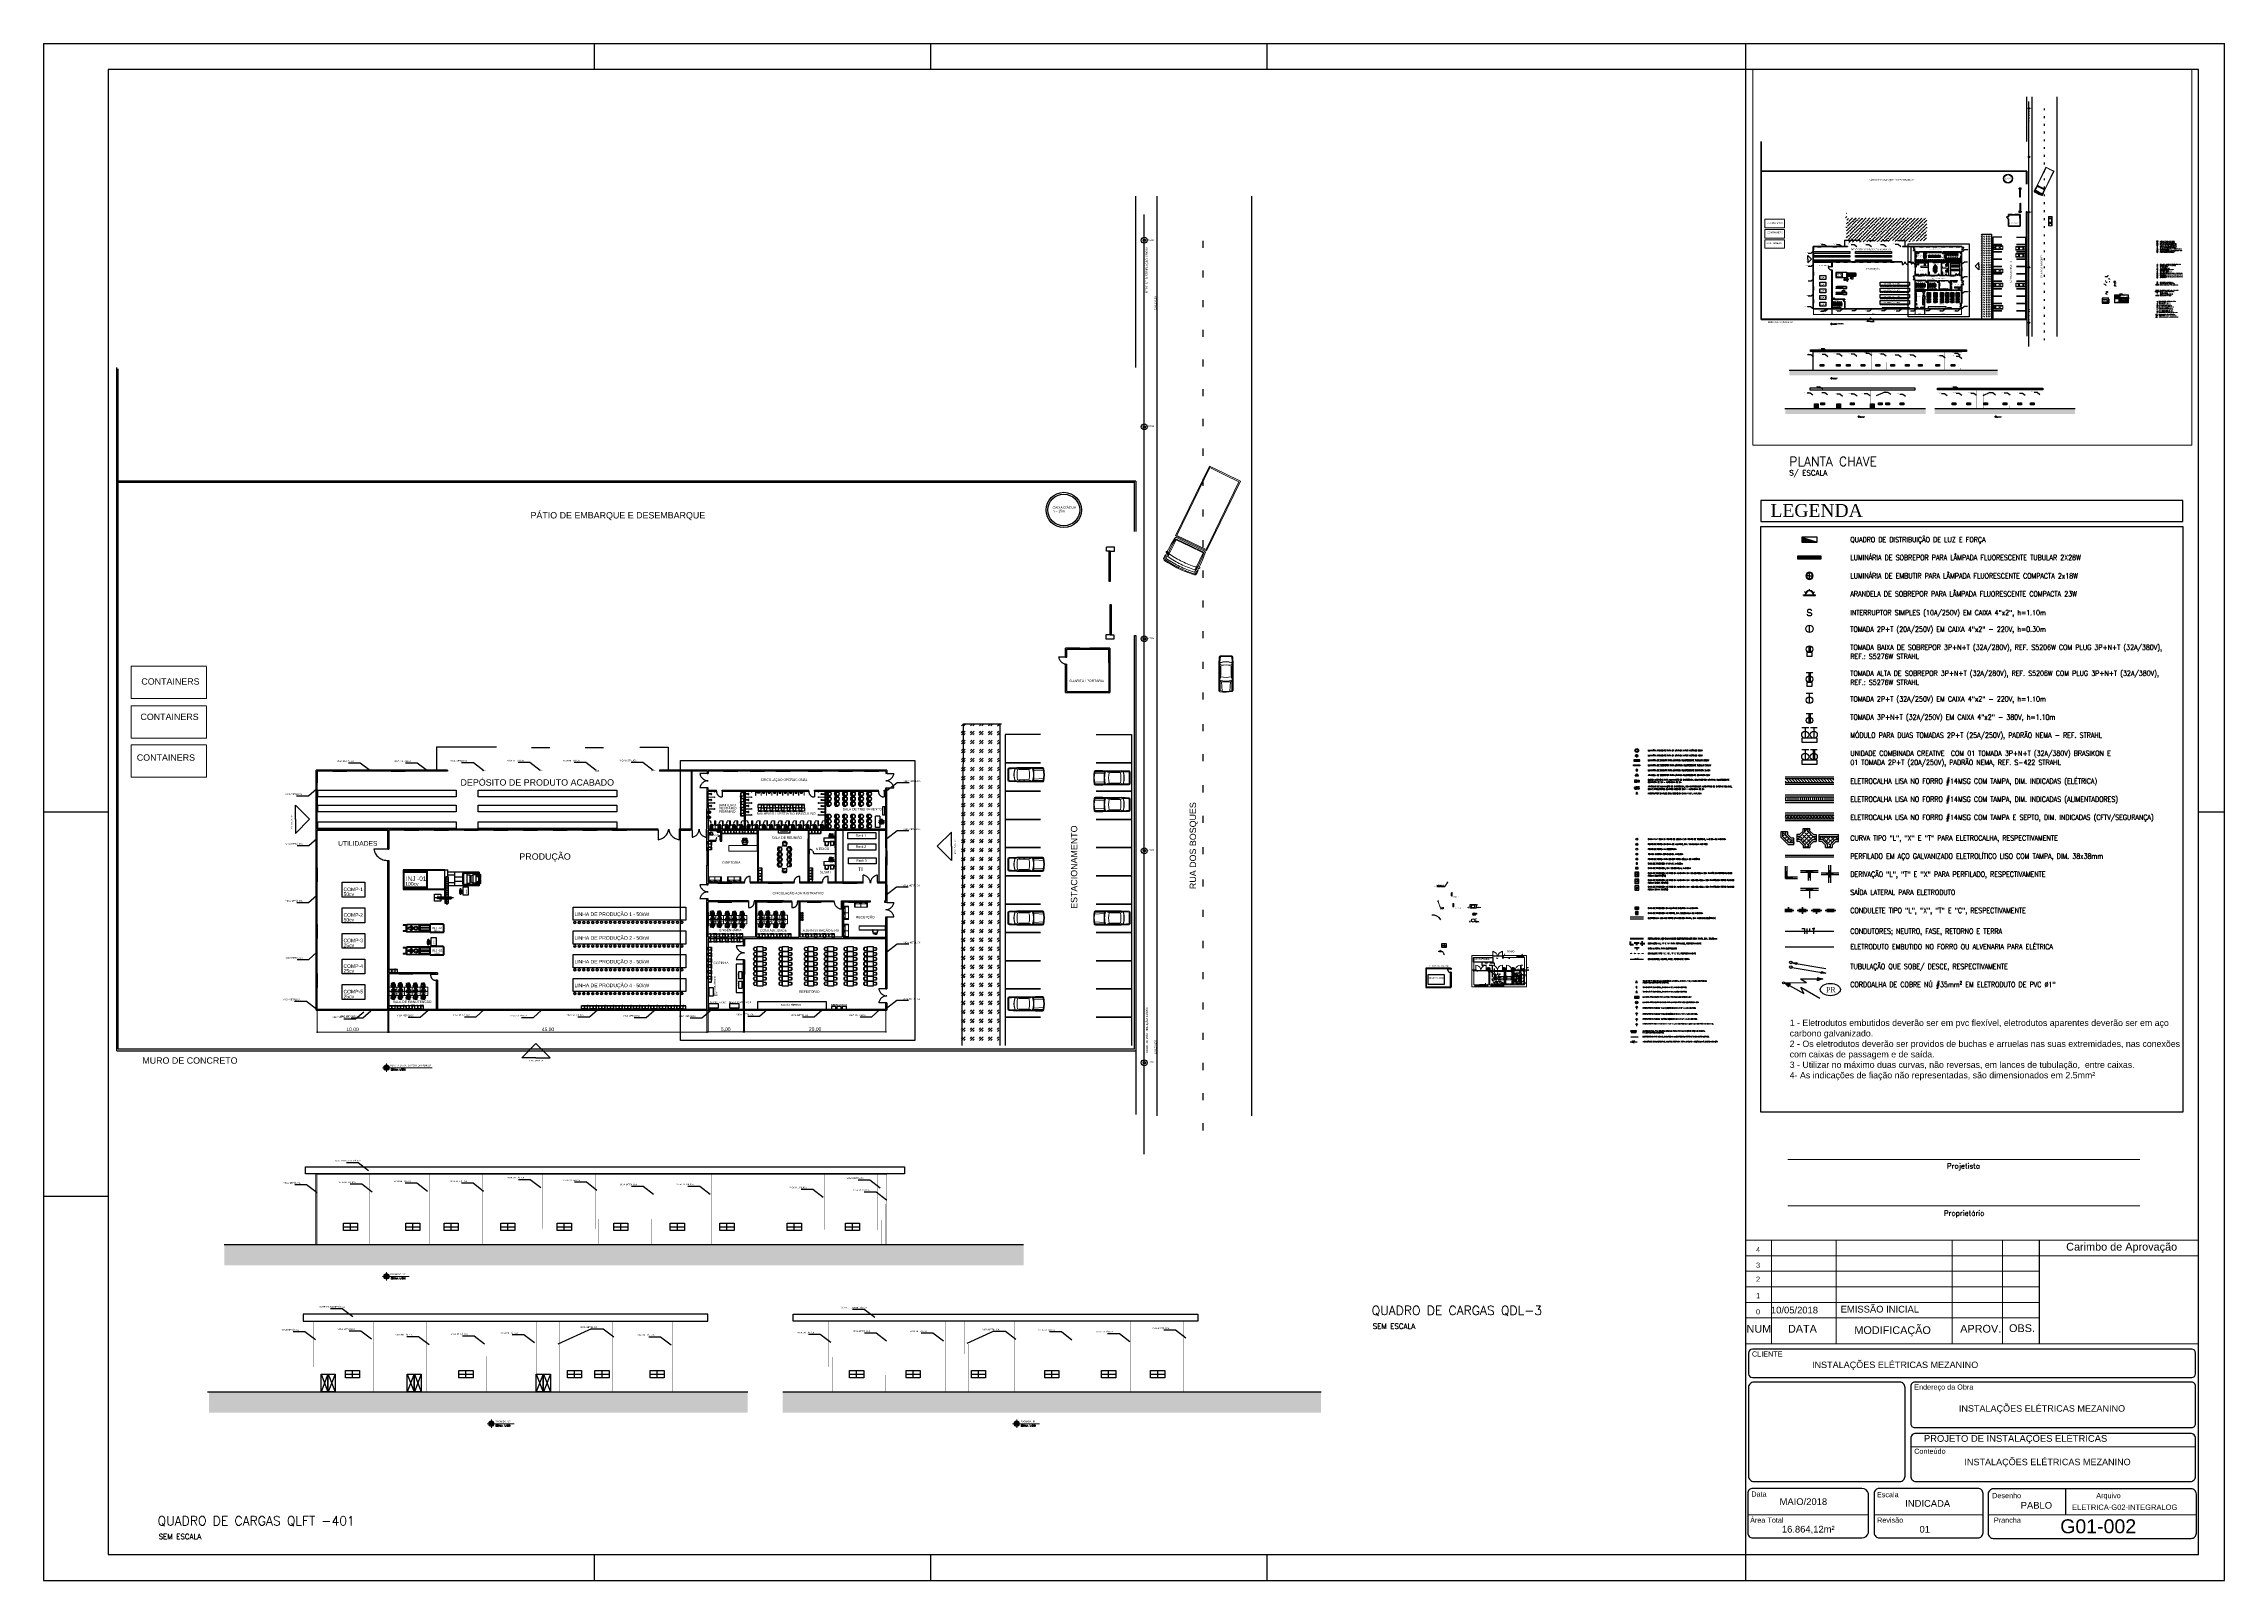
# Paper-space layout 'Layout A1' of a CAD drawing. Header units: metres, sheet in millimetres. Extents: x -993 to -151, y -5 to 589.
# The model-space entities are those that its viewports show. They can reach past a viewport. Long polylines and large blocks are cut down to what shows.
import ezdxf
from ezdxf.enums import TextEntityAlignment as Align

# ---------------------------------------------------------------- set-up
doc = ezdxf.new("R2010")
doc.units = ezdxf.units.M
doc.header["$LTSCALE"] = 10
doc.set_wipeout_variables(frame=1)
for name, pattern in [('ACAD_ISO02W100', [15, 12, -3]), ('CENTER2', [28.575, 19.05, -3.175, 3.175, -3.175]), ('CONTINUA', [0]), ('DASHDOT', [1, 0.5, -0.25, 0, -0.25]), ('DASHED', [0.75, 0.5, -0.25]), ('HIDDEN', [0.375, 0.25, -0.125]), ('HIDDEN2', [4.7625, 3.175, -1.5875]), ('TRACEJADAX2', [38.1, 25.4, -12.7])]:
    doc.linetypes.add(name, pattern=pattern)
doc.layers.get('0').update_dxf_attribs({"color": 254})
for name, color, linetype in [('01-SANIT', 254, 'Continuous'), ('02-SANIT', 7, 'Continuous'), ('A_LAYOUT', 8, 'Continuous'), ('A_METAL', 93, 'Continuous'), ('ALAMBRADO', 213, 'CENTER2'), ('B-Matriz', 255, 'Continuous'), ('base bomb extintor', 1, 'Continuous'), ('Base Legenda$0$BSE Contornos', 2, 'Continuous'), ('Base Legenda$0$BSE Legenda', 3, 'Continuous'), ('Base Legenda$0$BSE Texto 200', 1, 'Continuous'), ('Base Legenda$0$BSE Texto 80', 2, 'Continuous'), ('CADEIRA', 7, 'Continuous'), ('CARIMBO', 140, 'Continuous'), ('CIRCUITOS', 2, 'Continuous'), ('D_HATCH', 8, 'Continuous'), ('dim', 252, 'Continuous'), ('E_ARANDELA', 3, 'Continuous'), ('E_ELÉTRICA-ARANDELA', 3, 'Continuous'), ('E_FIAÇÃO', 2, 'Continuous'), ('ELE_LUMINARIAS', 3, 'Continuous'), ('ELET-FASE', 3, 'Continuous'), ('ELETEXTO LUMINÁRIAS', 254, 'Continuous'), ('Eletro Calha', 6, 'Continuous'), ('ELETRODUTO TOMADAS', 3, 'Continuous'), ('ELETRODUTO-ELT-APAR', 2, 'DASHDOT'), ('ESQ', 254, 'Continuous'), ('exq. externa', 2, 'Continuous'), ('FOLHA', 7, 'Continuous'), ('HATCH', 123, 'Continuous'), ('ILM Pontos', 3, 'Continuous'), ('INDICACAO_CIRCUITO', 7, 'Continuous'), ('INDICACAO_INTERRUPTOR', 7, 'Continuous'), ('INDICACAO_POTENCIA', 7, 'Continuous'), ('Jardim', 80, 'Continuous'), ('Legenda', 6, 'Continuous'), ('LIN02', 10, 'Continuous'), ('LU-LUM', 7, 'Continuous'), ('Luminárias', 3, 'Continuous'), ('mancha', 7, 'Continuous'), ('MOBIL', 43, 'Continuous'), ('Muro', 254, 'Continuous'), ('Parede', 254, 'Continuous'), ('Prancha', 7, 'Continuous'), ('QUADROS', 1, 'Continuous'), ('S20', 253, 'Continuous'), ('SPK', 10, 'Continuous'), ('T-TEXT-30', 3, 'Continuous'), ('Texto', 2, 'Continuous'), ('Texto claro', 2, 'Continuous'), ('TEXTO-1', 7, 'Continuous'), ('TOMADAS', 3, 'Continuous'), ('vista', 7, 'Continuous'), ('VP', 12, 'Continuous')]:
    doc.layers.add(name, color=color, linetype=linetype)
for name, color, linetype, lineweight in [('AM_6', 2, 'Continuous', 35), ('COTA', 7, 'Continuous', 15), ('DIVISORIA', 254, 'Continuous', 9), ('ELE-PEÇAS', 10, 'Continuous', 13), ('ELET CIRCUITOS LUMINÁRIAS', 7, 'Continuous', 0), ('Elet TEXT TOMADAS', 7, 'Continuous', 0), ('estofado', 7, 'Continuous', 25), ('HACHURA', 8, 'Continuous', 5), ('mobiliario', 7, 'Continuous', 0), ('Mobiliário', 7, 'Continuous', 0), ('PCI - CARIMBO', 7, 'Continuous', 15), ('PENAzero2', 30, 'Continuous', 20), ('PENAzero3', 135, 'Continuous', 30), ('PISO1', 254, 'CONTINUA', 13), ('Todas em Vista', 8, 'Continuous', 20), ('Veiculos', 254, 'Continuous', 0), ('Vidro', 254, 'Continuous', 20), ('VIEW', 7, 'Continuous', 15), ('Visible (ANSI)', 7, 'Continuous', 50)]:
    doc.layers.add(name, color=color, linetype=linetype, lineweight=lineweight)
for name, color, linetype, plot in [('Janelas', 254, 'Continuous', False), ('Móveis', 254, 'Continuous', False), ('Portas', 254, 'ACAD_ISO02W100', False)]:
    doc.layers.add(name, color=color, linetype=linetype, plot=plot)
doc.styles.add('200-80', font='romans.shx', dxfattribs={"height": 0.4})
doc.styles.add('60-75', font='romans.shx', dxfattribs={"height": 0.12})
doc.styles.add('ARIAL', font='')
doc.styles.add('Base Legenda$0$Bloco Autonomo', font='swissbo.ttf', dxfattribs={"height": 0.08})
doc.styles.add('Base Legenda$0$MAUA', font='times.ttf')
doc.styles.add('Base Legenda$0$ROMANS', font='romans.shx')
doc.styles.add('Base Legenda$0$TIMES-REGUA080', font='times.ttf', dxfattribs={"height": 0.2})
doc.styles.add('KDF2', font='verdana.ttf', dxfattribs={"width": 0.9})
doc.styles.add('ROMANS', font='simplex.shx')
doc.styles.add('romas', font='romans.shx')
doc.styles.add('SIMPLEX', font='simplex', dxfattribs={"height": 0.2})
doc.styles.get("Standard").update_dxf_attribs({"font": ''})
doc.styles.add('TEXT-CARIMBO', font='')
doc.styles.add('VERDANA', font='verdana.ttf')
doc.styles.add('WMF-Arial0', font='')
doc.styles.get('ARIAL').set_extended_font_data('Arial')
doc.styles.get('Standard').set_extended_font_data('Arial')
doc.styles.get('TEXT-CARIMBO').set_extended_font_data('Arial')
doc.styles.get('WMF-Arial0').set_extended_font_data('Arial')
doc.dimstyles.new('Cota Principal', dxfattribs={"dimtxt": 0.5, "dimasz": 0.19, "dimexe": 0.11, "dimexo": 0.03, "dimgap": 0.03, "dimtad": 1, "dimzin": 4, "dimtxsty": 'ARIAL', "dimblk": 'ARCHTICK', "dimcen": 2, "dimdle": 0.1, "dimclrd": 251, "dimclre": 251, "dimclrt": 7, "dimadec": 0, "dimazin": 0, "dimtfac": 1, "dimtmove": 0, "dimatfit": 3, "dimldrblk": 'ARCHTICK', "dimfxl": 0.1, "dimlwd": 9, "dimlwe": 9, "dimarcsym": 0})
pattern_1 = [(45, (-872.3847, -169.0883), (-0.841899, 0.841899), []), (45, (-871.5428, -169.0883), (-0.841899, 0.841899), [0, -1.190625])]
pattern_2 = [(360, (753.01812, 59.9814), (9e-17, 0.3175), [])]

# ---------------------------------------------------------------- blocks, each defined once
blk = doc.blocks.new('ARANDELA')
at = {"layer": 'E_ARANDELA'}
for p, q in [((-90.29, 93.78), (-90.29, 93.83)), ((-90.29, 93.83), (-89.43, 93.83)), ((-90.14, 93.99), (-90.22, 94.04)), ((-89.86, 94.15), (-89.86, 94.25)), ((-89.58, 93.99), (-89.5, 94.04)), ((-89.43, 93.78), (-89.43, 93.83)), ((-90.29, 93.78), (-89.43, 93.78))]:
    blk.add_line(p, q, dxfattribs=at)
for radius in [0.32, 0.28]:
    blk.add_arc((-89.86, 93.83), radius, 0, 180, dxfattribs=at)
blk = doc.blocks.new('LU-LS')
at = {"layer": 'LU-LUM', "color": 3}
for p, q in [((467.63, 205.84), (467.78, 205.84)), ((467.65, 206.46), (467.65, 205.21)), ((467.67, 205.21), (467.67, 206.46)), ((467.69, 206.46), (467.69, 205.21)), ((467.7, 206.46), (467.7, 205.21)), ((467.72, 206.46), (467.72, 205.21)), ((467.74, 205.21), (467.74, 206.46)), ((467.76, 206.46), (467.76, 205.21))]:
    blk.add_line(p, q, dxfattribs=at)
for points in [[(467.6, 205.19), (467.8, 205.19), (467.8, 206.49), (467.6, 206.49)], [(467.63, 205.21), (467.78, 205.21), (467.78, 206.46), (467.63, 206.46)]]:
    blk.add_lwpolyline(points, close=True, dxfattribs=at)
blk = doc.blocks.new('LU-EC')
at = {"layer": 'LU-LUM'}
for points in [[(-3160.674, -3128.556), (-3160.674, -3128.536, 0.414214), (-3160.799, -3128.661), (-3160.779, -3128.661, -0.414214)], [(-3160.779, -3128.661), (-3160.799, -3128.661, 0.414214), (-3160.674, -3128.786), (-3160.674, -3128.766, -0.414214)], [(-3160.569, -3128.661), (-3160.549, -3128.661, 0.414214), (-3160.674, -3128.536), (-3160.674, -3128.556, -0.414214)], [(-3160.674, -3128.766), (-3160.674, -3128.786, 0.414214), (-3160.549, -3128.661), (-3160.569, -3128.661, -0.414214)]]:
    blk.add_hatch(color=3, dxfattribs=at).paths.add_polyline_path(points)
at = {"layer": 'LU-LUM', "color": 3}
for p, q in [((-3160.674, -3128.661), (-3160.799, -3128.661)), ((-3160.674, -3128.786), (-3160.674, -3128.536)), ((-3160.674, -3128.661), (-3160.549, -3128.661))]:
    blk.add_line(p, q, dxfattribs=at)
for radius in [0.125, 0.105]:
    blk.add_circle((-3160.674, -3128.661), radius, dxfattribs=at)
blk = doc.blocks.new('*B1')
at = {"layer": 'Veiculos', "color": 0, "linetype": 'ByBlock'}
for p, q in [((-1250, 7662), (0, 7662)), ((-1250, 2037), (-1250, 7662)), ((-1175, 2110), (-1175, 7575)), ((-1175, 7575), (0, 7575)), ((1250, 7662), (0, 7662)), ((1175, 7575), (0, 7575)), ((1175, 2110), (1175, 7575)), ((1250, 2037), (1250, 7662)), ((-1271, 1374), (-1234, 1872)), ((0, 2037), (-1250, 2037)), ((-1234, 1874), (-1234, 1872)), ((0, 2110), (-1175, 2110)), ((-1171, 1485), (-1141, 1819)), ((-1141, 1819), (-1154, 1725)), ((0, 1962), (-1135, 1962)), ((-1095, 621), (-1077, 1812)), ((0, 1862), (-1091, 1862)), ((-1077, 1812), (0, 1812)), ((0, 2110), (1175, 2110)), ((0, 2037), (1250, 2037)), ((0, 1962), (1135, 1962)), ((0, 1862), (1091, 1862)), ((1077, 1812), (0, 1812)), ((1095, 621), (1077, 1812)), ((1141, 1819), (1154, 1725)), ((1171, 1485), (1141, 1819)), ((1234, 1874), (1234, 1872)), ((1271, 1374), (1234, 1872)), ((-1337, 742), (-1348, 700)), ((-1334, 675), (-1182, 634)), ((-1325, 262), (-1325, 477)), ((-1325, 477), (-1274, 477)), ((-1160, 716), (-1312, 756)), ((-1292, 751), (-1291, 959)), ((-1291, 959), (-1271, 1374)), ((-1274, 477), (-1287, 663)), ((-1250, 262), (-1274, 477)), ((-1186, 1083), (-1171, 1485)), ((-1180, 721), (-1186, 1083)), ((-1173, 498), (-1182, 634)), ((-1154, 307), (-1173, 498)), ((-1157, 649), (-1146, 691)), ((-1154, 649), (-1150, 648)), ((-1149, 673), (-1144, 672)), ((-1134, 629), (-1134, 615)), ((-1134, 614), (-1134, 612)), ((-1128, 591), (-1125, 586)), ((-1109, 630), (-1109, 615)), ((-1109, 614), (-1109, 612)), ((-1106, 603), (-1103, 598)), ((-1095, 621), (-1095, 473)), ((1095, 621), (1095, 473)), ((1106, 603), (1103, 598)), ((1109, 630), (1109, 615)), ((1109, 614), (1109, 612)), ((1128, 591), (1125, 586)), ((1134, 629), (1134, 615)), ((1134, 614), (1134, 612)), ((1149, 673), (1144, 672)), ((1157, 649), (1146, 691)), ((1154, 649), (1150, 648)), ((1154, 307), (1173, 498)), ((1160, 716), (1312, 756)), ((1186, 1083), (1171, 1485)), ((1173, 498), (1182, 634)), ((1180, 721), (1186, 1083)), ((1334, 675), (1182, 634)), ((1250, 262), (1274, 477)), ((1291, 959), (1271, 1374)), ((1274, 477), (1287, 663)), ((1325, 477), (1274, 477)), ((1292, 751), (1291, 959)), ((1325, 262), (1325, 477)), ((1337, 742), (1348, 700))]:
    blk.add_line(p, q, dxfattribs=at)
for centre, radius, start, end in [((-1135, 1862), 100, 90.00144, 172.91894), ((-1091, 1812), 50, 90.00222, 172.13086), ((1091, 1812), 50, 7.86914, 89.99778), ((1135, 1862), 100, 7.08106, 89.99855), ((-1329, 694), 20, 164.98991, 255.00632), ((-1317, 737), 20, 75.00059, 165.00249), ((-1150, 262), 175, 179.9984, 270.0016), ((-1150, 262), 100, 179.99949, 270.00051), ((-1176, 654), 20, 254.98699, 345.00529), ((-1165, 696), 20, 345.00441, 74.99472), ((-1105, 312), 50, 185.54712, 270.00049), ((-1154, 628), 20, 2.42526, 77.18588), ((0, 7662), 7588, 261.28251, 270.00005), ((0, 7662), 7662, 261.3674, 270.00011), ((-1154, 628), 45, 2.4257, 77.22109), ((-1151, 615), 17.2, 359.86409, 2.59107), ((-1089, 612), 45, 180.00269, 208.554), ((-1086, 607), 45, 208.56782, 257.98495), ((-1151, 614), 42.8, 359.93342, 2.25761), ((-1089, 612), 20, 179.9836, 208.57299), ((0, 7880), 7698, 261.74979, 269.99985), ((-1086, 607), 20, 208.53169, 242.12641), ((-1060, 621), 35, 81.6937, 179.99942), ((-1060, 473), 35, 180.00407, 261.60927), ((0, 7662), 7302, 261.61142, 270.03606), ((0, 7880), 7302, 261.69197, 270.03621), ((0, 7880), 7302, 269.96379, 278.30803), ((0, 7662), 7302, 269.96394, 278.38858), ((0, 7880), 7698, 270.00016, 278.25021), ((0, 7662), 7588, 269.99996, 278.71749), ((0, 7662), 7662, 269.9999, 278.6326), ((1060, 621), 35, 0.00058, 98.30629), ((1060, 473), 35, 278.39073, 359.99594), ((1086, 607), 20, 297.8736, 331.46831), ((1086, 607), 45, 282.01505, 331.43218), ((1105, 312), 50, 269.99951, 354.45289), ((1089, 612), 20, 331.42701, 0.01639), ((1154, 628), 45, 102.77891, 177.57429), ((1151, 614), 42.8, 177.74239, 180.06659), ((1089, 612), 45, 331.446, 359.99732), ((1154, 628), 20, 102.81412, 177.57474), ((1151, 615), 17.2, 177.40893, 180.13592), ((1165, 696), 20, 105.00528, 194.99559), ((1150, 262), 100, 269.99949, 0.00051), ((1150, 262), 175, 269.9984, 0.0016), ((1176, 654), 20, 194.99471, 285.01302), ((1317, 737), 20, 14.9975, 104.99941), ((1329, 694), 20, 284.99369, 15.01008)]:
    blk.add_arc(centre, radius, start, end, dxfattribs=at)
blk = doc.blocks.new('LANDSCAP0107')
at = {"color": 0, "linetype": 'ByBlock'}
blk.add_blockref('*B1', (0, 0), dxfattribs=at)
blk = doc.blocks.new('*B3')
at = {"layer": 'Veiculos', "color": 0, "linetype": 'ByBlock'}
for p, q in [((1332, 556), (133, 493)), ((1400, 744), (170, 744)), ((1156, 850), (183, 799)), ((1156, 930), (206, 930)), ((491, 900), (292, 883)), ((3521, 900), (491, 900)), ((1156, 900), (1156, 930)), ((1156, 850), (3521, 850)), ((1400, 744), (1332, 556)), ((1332, -556), (1332, 556)), ((1506, 850), (1400, 744)), ((1556, 825), (1983, 653)), ((1706, 850), (2031, 719)), ((2031, 719), (3131, 719)), ((3331, 669), (2131, 669)), ((2531, 719), (2531, 844)), ((2571, 719), (2571, 894)), ((2611, 844), (2611, 719)), ((3131, 719), (3521, 850)), ((3131, 719), (3131, 844)), ((3431, 669), (3732, 791)), ((3521, 900), (3521, 930)), ((3521, 930), (4520, 878)), ((3521, 900), (4368, 826)), ((3521, 850), (4497, 765)), ((3857, 780), (4504, 723)), ((4550, -673), (4550, 673)), ((4596, -577), (4596, 577)), ((4662, -728), (4662, 728)), ((1332, -556), (133, -493)), ((1400, -744), (170, -744)), ((1156, -850), (183, -799)), ((1156, -930), (231, -930)), ((491, -900), (292, -883)), ((491, -900), (3521, -900)), ((1156, -850), (3521, -850)), ((1156, -900), (1156, -930)), ((1400, -744), (1332, -556)), ((1506, -850), (1400, -744)), ((1556, -825), (1983, -653)), ((1706, -850), (2031, -719)), ((2031, -719), (3131, -719)), ((3331, -669), (2131, -669)), ((2531, -719), (2531, -844)), ((2571, -719), (2571, -894)), ((2611, -844), (2611, -719)), ((3131, -719), (3131, -844)), ((3131, -719), (3521, -850)), ((3431, -669), (3732, -791)), ((3521, -850), (4497, -765)), ((3521, -900), (4368, -826)), ((3521, -930), (4520, -878)), ((3521, -900), (3521, -930)), ((3857, -780), (4504, -723))]:
    blk.add_line(p, q, dxfattribs=at)
for centre, radius, start, end in [((4575, 71), 4576, 170.92043, 190.88555), ((206, 780), 150, 90, 174.99998), ((3698, 0), 3620, 168.10428, 191.89572), ((305, 733), 150, 95.00002, 175.00002), ((3569, 0), 2175, 157.71407, 202.28593), ((4331, 0), 2438, 164.46904, 195.53096), ((-975, 0), 4456, 351.36707, 8.63293), ((1513, 0), 2356, 340.38768, 19.61232), ((3851, 720), 60, 85.00006, 210.00002), ((1769, 0), 2144, 341.22972, 18.77028), ((4346, 577), 250, 360, 85.00001), ((4500, 673), 50, 0.00004, 84.99998), ((4512, 728), 150, 0.00001, 87), ((231, -780), 150, 185.00002, 270), ((305, -733), 150, 184.99998, 264.99998), ((3851, -720), 60, 149.99998, 274.99994), ((4346, -577), 250, 274.99999, 359.99998), ((4500, -673), 50, 275.00002, 359.99996), ((4512, -728), 150, 273, 0.00003)]:
    blk.add_arc(centre, radius, start, end, dxfattribs=at)
blk = doc.blocks.new('LANDSCAP0133')
at = {"color": 0, "linetype": 'ByBlock'}
blk.add_blockref('*B3', (0, 0), dxfattribs=at)
blk = doc.blocks.new('_ArchTick')
at = {"color": 0, "linetype": 'ByBlock', "const_width": 0.15}
blk.add_lwpolyline([(-0.5, -0.5), (0.5, 0.5)], dxfattribs=at)
blk = doc.blocks.new('*D5')
at = {"color": 251, "lineweight": 9, "transparency": 16777216}
for p, q in [((578.3, -113.71), (578.3, -117.05)), ((623.3, -113.71), (623.3, -117.05)), ((578.2, -116.94), (623.4, -116.94))]:
    blk.add_line(p, q, dxfattribs=at)
at = {"layer": 'Defpoints', "color": 0, "transparency": 16777216}
for p in [(578.3, -113.68), (623.3, -113.68), (623.3, -116.94)]:
    blk.add_point(p, dxfattribs=at)
at = {"color": 251, "lineweight": 9, "transparency": 16777216, "xscale": 0.19, "yscale": 0.19, "zscale": 0.19, "rotation": 180}
blk.add_blockref('_ArchTick', (578.3, -116.94), dxfattribs=at)
at = {"color": 251, "lineweight": 9, "transparency": 16777216, "xscale": 0.19, "yscale": 0.19, "zscale": 0.19}
blk.add_blockref('_ArchTick', (623.3, -116.94), dxfattribs=at)
at = {"color": 7, "transparency": 16777216, "insert": (600.8, -116.61), "char_height": 0.5, "attachment_point": 5, "style": 'ARIAL'}
blk.add_mtext('45,00', dxfattribs=at)
blk = doc.blocks.new('*D6')
at = {"color": 251, "lineweight": 9, "transparency": 16777216}
for p, q in [((568.15, -113.71), (568.15, -117.05)), ((578.15, -113.71), (578.15, -117.05)), ((568.05, -116.94), (578.25, -116.94))]:
    blk.add_line(p, q, dxfattribs=at)
at = {"layer": 'Defpoints', "color": 0, "transparency": 16777216}
for p in [(568.15, -113.68), (578.15, -113.68), (578.15, -116.94)]:
    blk.add_point(p, dxfattribs=at)
at = {"color": 251, "lineweight": 9, "transparency": 16777216, "xscale": 0.19, "yscale": 0.19, "zscale": 0.19, "rotation": 180}
blk.add_blockref('_ArchTick', (568.15, -116.94), dxfattribs=at)
at = {"color": 251, "lineweight": 9, "transparency": 16777216, "xscale": 0.19, "yscale": 0.19, "zscale": 0.19}
blk.add_blockref('_ArchTick', (578.15, -116.94), dxfattribs=at)
at = {"color": 7, "transparency": 16777216, "insert": (573.15, -116.61), "char_height": 0.5, "attachment_point": 5, "style": 'ARIAL'}
blk.add_mtext('10,00', dxfattribs=at)
blk = doc.blocks.new('35S66S7401')
at = {"color": 9}
for points in [[(-0.26, 0.6), (-0.32, 0.6), (-0.32, 0.25), (-0.26, 0.25)], [(0.26, 0.6), (0.32, 0.6), (0.32, 0.25), (0.26, 0.25)]]:
    blk.add_lwpolyline(points, close=True, dxfattribs=at)
for points in [[(0.24, 0.58, 0.272556), (0.17, 0.65, 0.059776), (0, 0.67, 0.059776), (-0.17, 0.65, 0.272556), (-0.25, 0.58, 0.278118)], [(0.24, 0.58, -0.342833), (0.19, 0.56, 0.037263), (0.02, 0.59, 0.049093), (-0.02, 0.59, 0.037263), (-0.19, 0.56, -0.342833), (-0.25, 0.58)], [(0.24, 0.48, -0.342833), (0.19, 0.46, 0.037263), (0.02, 0.49, 0.049093), (-0.02, 0.49, 0.037263), (-0.19, 0.46, -0.342833), (-0.25, 0.48)]]:
    blk.add_lwpolyline(points, format="xyb", dxfattribs=at)
blk.add_lwpolyline([(-0.18, 0.08, 0.181476), (0.18, 0.08, 0.312558), (0.24, 0.18), (0.24, 0.58, 0.34754), (0.18, 0.67, 0.059745), (0, 0.69, 0.059745), (-0.18, 0.67, 0.34754), (-0.25, 0.58), (-0.25, 0.18, 0.312558)], format="xyb", close=True, dxfattribs=at)
blk = doc.blocks.new('A$C60BF5DEB')
at = {"layer": 'Vidro', "ltscale": 5}
blk.add_lwpolyline([(1.43, 0.98), (1.43, 3.48, 1.000934), (0.53, 3.48), (0.53, 0.98, 1.000071)], format="xyb", close=True, dxfattribs=at)
at = {"layer": 'CADEIRA'}
for p, rotation in [((0.69, 3.35), 90), ((0.96, 0.69), 180), ((1.27, 2.62), 270), ((1.27, 1.89), 270), ((1.27, 1.16), 270)]:
    blk.add_blockref('35S66S7401', p, dxfattribs=dict(at, rotation=rotation))
at = {"layer": 'CADEIRA', "xscale": -1}
blk.add_blockref('35S66S7401', (0.96, 3.77), dxfattribs=at)
for p, rotation in [((1.27, 3.35), 270), ((0.69, 2.62), 90), ((0.69, 1.89), 90), ((0.69, 1.16), 90)]:
    blk.add_blockref('35S66S7401', p, dxfattribs=dict(at, rotation=rotation))
blk = doc.blocks.new('poltrona Cisne Grando')
at = {"layer": 'estofado', "lineweight": 13, "ltscale": 0.1}
h = blk.add_hatch(color=254, dxfattribs=at)
h.dxf.hatch_style = 1
h.set_gradient(color1=(216, 215, 218), color2=(88, 86, 93), one_color=1, tint=0.35, name='INVCYLINDER')
h.paths.add_polyline_path([(0.03, -0.1, 0.004152), (0.02, -0.1), (0.02, -0.22), (0.03, -0.22)])
h.paths.add_polyline_path([(-0.02, -0.1, 0.004152), (-0.03, -0.1), (-0.03, -0.22), (-0.02, -0.22)])
at = {"layer": 'estofado', "color": 254, "linetype": 'HIDDEN2', "lineweight": 5, "ltscale": 0.1}
for p, q in [((-0.28, -0.24), (0.27, -0.24)), ((-0.28, -0.24), (-0.28, -0.65)), ((-0.28, -0.65), (0.27, -0.65)), ((0.27, -0.24), (0.27, -0.65))]:
    blk.add_line(p, q, dxfattribs=at)
at = {"layer": 'estofado', "color": 254, "lineweight": 20, "ltscale": 0.3}
for p, q in [((-0.03, -0.1), (-0.03, -0.22)), ((0.03, -0.1), (0.03, -0.22))]:
    blk.add_line(p, q, dxfattribs=at)
at = {"layer": 'estofado', "color": 254, "linetype": 'HIDDEN2', "lineweight": 5, "ltscale": 0.3}
for p, q in [((-0.02, -0.1), (-0.02, -0.22)), ((0.02, -0.1), (0.02, -0.22))]:
    blk.add_line(p, q, dxfattribs=at)
at = {"layer": 'estofado', "color": 254, "lineweight": 9, "ltscale": 1.5}
blk.add_lwpolyline([(0.34, -0.6, 0.07575), (0.33, -0.64, -0.393985), (0.3, -0.67), (-0.3, -0.67, -0.393985), (-0.33, -0.64, 0.07575), (-0.34, -0.6, -0.214046), (-0.34, -0.29, 0.07575), (-0.33, -0.25, -0.393985), (-0.3, -0.22), (0.3, -0.22, -0.393985), (0.33, -0.25, 0.07575), (0.34, -0.29, -0.214046)], format="xyb", close=True, dxfattribs=at)
at = {"layer": 'estofado', "color": 254, "linetype": 'HIDDEN2', "lineweight": 5, "ltscale": 0.1}
for centre, radius, start, end in [((-0.19, -0.44), 0.176, 137.4296, 222.5704), ((-0.64, -0.12), 0.388, 327.7874, 341.9398), ((-0.64, -0.77), 0.388, 18.0602, 32.2126), ((0, -0.42), 0.393, 44.152, 135.848), ((0.64, -0.12), 0.388, 198.0602, 212.2126), ((0.64, -0.77), 0.388, 147.7874, 161.9398), ((0.19, -0.44), 0.176, 317.4296, 42.5704)]:
    blk.add_arc(centre, radius, start, end, dxfattribs=at)
at = {"layer": 'estofado', "color": 254, "lineweight": 9, "ltscale": 1.5}
for centre, radius, start, end in [((-0.24, -0.12), 0.0506, 132.6757, 295.0662), ((0, -0.49), 0.493, 56.1291, 123.8709), ((0, -0.49), 0.393, 56.1291, 123.8709), ((0.24, -0.12), 0.0506, 244.9338, 47.3243)]:
    blk.add_arc(centre, radius, start, end, dxfattribs=at)
blk = doc.blocks.new('Sofá Siena Aliança 3L')
at = {"layer": 'MOBIL', "color": 254, "lineweight": 9}
for p, q in [((0.81, 0), (-0.82, 0)), ((0.81, -0.77), (0.81, 0)), ((-0.94, -0.02), (-0.94, -0.75)), ((-0.94, -0.75), (-0.82, -0.75)), ((-0.82, 0), (-0.82, -0.77)), ((-0.8, -0.1), (-0.82, -0.1)), ((-0.82, -0.77), (-0.03, -0.77)), ((0, -0.1), (-0.01, -0.1)), ((0, -0.1), (0.01, -0.1)), ((0, -0.74), (0, -0.1)), ((0.81, -0.77), (0.03, -0.77)), ((0.8, -0.1), (0.81, -0.1)), ((0.81, -0.75), (0.94, -0.75)), ((0.94, -0.75), (0.94, -0.02))]:
    blk.add_line(p, q, dxfattribs=at)
for points in [[(-0.01, -0.07), (-0.01, -0.07), (-0.01, -0.29), (-0.8, -0.29), (-0.8, -0.07)], [(0.01, -0.07), (0.01, -0.07), (0.01, -0.29), (0.8, -0.29), (0.8, -0.07)]]:
    blk.add_lwpolyline(points, dxfattribs=at)
for centre, radius, start, end in [((-0.88, -0.81), 0.1, 53.1528, 126.8472), ((-0.88, -0.1), 0.1, 53.1528, 126.8472), ((-0.03, -0.74), 0.03, 270, 0), ((0.03, -0.74), 0.03, 180, 270), ((0.87, -0.1), 0.1, 53.1528, 126.8472), ((0.87, -0.81), 0.1, 53.1528, 126.8472)]:
    blk.add_arc(centre, radius, start, end, dxfattribs=at)
at = {"layer": 'MOBIL', "color": 254, "linetype": 'HIDDEN2', "lineweight": 5, "ltscale": 0.1}
for centre, radius, start, end in [((-0.92, -0.75), 0.0173, 105.0023, 180.1856), ((-0.88, -0.48), 0.26, 259.5469, 280.4531), ((-0.83, -0.75), 0.0173, 359.8144, 74.9977), ((-0.41, -2.31), 2.27, 79.9899, 100.0101), ((-0.94, -0.16), 0.164, 344.9189, 33.8557), ((-0.61, -0.3), 0.192, 151.9951, 176.6381), ((-0.41, -2.81), 2.7, 82.1268, 97.8654), ((0.12, -0.16), 0.157, 145.6592, 196.735), ((-0.2, -0.3), 0.192, 3.3619, 28.0049), ((0.41, -2.31), 2.27, 79.9899, 100.0101), ((-0.12, -0.16), 0.157, 343.265, 34.3408), ((0.2, -0.3), 0.192, 151.9951, 176.6381), ((0.41, -2.81), 2.7, 82.1346, 97.8732), ((0.94, -0.16), 0.164, 146.1443, 195.0811), ((0.61, -0.3), 0.192, 3.3619, 28.0049), ((0.83, -0.75), 0.0173, 105.0023, 180.1856), ((0.87, -0.48), 0.26, 259.5469, 280.4531), ((0.92, -0.75), 0.0173, 359.8144, 74.9977)]:
    blk.add_arc(centre, radius, start, end, dxfattribs=at)
blk = doc.blocks.new('Poltrrona Presidente Charles Eames')
at = {"layer": 'estofado', "color": 254, "lineweight": 9, "ltscale": 0.1}
for p, q in [((0.24, 0), (-0.24, 0)), ((-0.33, -0.09), (-0.33, -0.12)), ((-0.33, -0.26), (-0.33, -0.33)), ((-0.33, -0.71), (-0.33, -0.84)), ((-0.31, -0.26), (-0.31, -0.33)), ((-0.31, -0.71), (-0.31, -0.84)), ((-0.26, -0.91), (0.26, -0.91)), ((0.24, -0.19), (-0.24, -0.19)), ((0.31, -0.33), (0.31, -0.26)), ((0.31, -0.84), (0.31, -0.71)), ((0.33, -0.12), (0.33, -0.09)), ((0.33, -0.33), (0.33, -0.26)), ((0.33, -0.84), (0.33, -0.71))]:
    blk.add_line(p, q, dxfattribs=at)
at = {"layer": 'estofado', "color": 254, "linetype": 'HIDDEN', "lineweight": 5, "ltscale": 0.1}
for p, q in [((-0.42, -0.4), (-0.38, -0.65)), ((0.42, -0.4), (0.38, -0.65))]:
    blk.add_line(p, q, dxfattribs=at)
at = {"layer": 'estofado', "color": 254, "lineweight": 9, "ltscale": 0.1}
for points in [[(-0.24, -0.64), (-0.24, -0.4, 0.414214), (-0.31, -0.33), (-0.37, -0.33, 0.414214), (-0.44, -0.4), (-0.4, -0.65, 0.372448), (-0.33, -0.71), (-0.31, -0.71, 0.414214)], [(0.24, -0.64), (0.24, -0.4, -0.414214), (0.31, -0.33), (0.37, -0.33, -0.414214), (0.44, -0.4), (0.4, -0.65, -0.372448), (0.33, -0.71), (0.31, -0.71, -0.414214)]]:
    blk.add_lwpolyline(points, format="xyb", close=True, dxfattribs=at)
blk.add_lwpolyline([(0.24, -0.19, 0.414214), (0.31, -0.12), (0.31, -0.09, 0.414214), (0.24, -0.02), (-0.24, -0.02, 0.414214), (-0.31, -0.09), (-0.31, -0.12, 0.414214), (-0.24, -0.19)], format="xyb", dxfattribs=at)
for centre in [(-0.13, -0.1), (-0.13, -0.27), (-0.13, -0.64), (0.13, -0.1), (0.13, -0.27), (0.13, -0.64)]:
    blk.add_circle(centre, 0.0219, dxfattribs=at)
for centre, radius, start, end in [((-0.24, -0.09), 0.09, 90, 180), ((0.24, -0.09), 0.09, 0, 90), ((-0.25, -0.11), 0.076, 183.4827, 259.7518), ((-0.25, -0.26), 0.0767, 100.6653, 175.8961), ((-0.26, -0.84), 0.07, 180, 270), ((-0.24, -0.26), 0.07, 90, 180), ((-0.23, -0.83), 0.0834, 188.7462, 262.2777), ((0, -1.62), 1.27, 78.8908, 101.1092), ((0, -1.65), 1.27, 79.1477, 100.8523), ((0.24, -0.26), 0.07, 360, 90), ((0.23, -0.83), 0.0834, 277.7223, 351.2538), ((0.26, -0.84), 0.07, 270, 0), ((0.25, -0.11), 0.076, 280.2482, 356.5173), ((0.25, -0.26), 0.0767, 4.1039, 79.3347)]:
    blk.add_arc(centre, radius, start, end, dxfattribs=at)
at = {"layer": 'estofado', "color": 254, "linetype": 'HIDDEN', "lineweight": 5, "ltscale": 0.1}
for centre, radius, start, end in [((-0.34, -0.41), 0.0804, 97.4239, 172.1235), ((-0.27, -0.61), 0.119, 200.3062, 240.846), ((0.27, -0.61), 0.119, 299.154, 339.6938), ((0.34, -0.41), 0.0804, 7.8765, 82.5761)]:
    blk.add_arc(centre, radius, start, end, dxfattribs=at)
at = {"layer": 'MOBIL', "color": 254, "lineweight": 13}
for centre, radius in [((-0.13, -0.64), 0.0657), ((-0.13, -0.1), 0.0521), ((-0.13, -0.27), 0.0529), ((-0.13, -0.1), 0.0357), ((-0.13, -0.27), 0.0345), ((-0.13, -0.64), 0.0411), ((0.13, -0.64), 0.0657), ((0.13, -0.1), 0.0521), ((0.13, -0.27), 0.0529), ((0.13, -0.64), 0.0411), ((0.13, -0.1), 0.0357), ((0.13, -0.27), 0.0345)]:
    blk.add_circle(centre, radius, dxfattribs=at)
blk = doc.blocks.new('SE1270')
at = {"layer": 'B-Matriz', "color": 7, "linetype": 'Continuous'}
for p, q in [((167.12, 137.22), (167.12, 137.42)), ((167.12, 137.42), (167.32, 137.42)), ((167.32, 137.22), (167.12, 137.22)), ((167.32, 137.42), (167.32, 137.22))]:
    blk.add_line(p, q, dxfattribs=at)
blk = doc.blocks.new('MILACRON')
at = {"layer": 'B-Matriz', "color": 254, "linetype": 'Continuous'}
for p, q in [((133.29, 141.17), (133.39, 141.27)), ((133.29, 141.17), (133.29, 139.39)), ((133.29, 139.39), (133.39, 139.29)), ((133.39, 141.27), (134.49, 141.27)), ((134.49, 139.29), (133.39, 139.29)), ((133.39, 139.29), (133.39, 136.05)), ((133.56, 141.27), (133.46, 141.27)), ((133.46, 139.29), (133.46, 137.95)), ((133.56, 139.29), (133.56, 137.95)), ((133.84, 139.29), (133.84, 137.95)), ((134.04, 139.29), (134.04, 137.95)), ((134.31, 141.27), (134.41, 141.27)), ((134.31, 139.29), (134.31, 137.95)), ((134.41, 139.29), (134.41, 137.95)), ((134.59, 141.17), (134.49, 141.27)), ((134.59, 139.39), (134.49, 139.29)), ((134.49, 139.29), (134.49, 136.05)), ((134.59, 141.17), (134.59, 139.39)), ((134.49, 137.95), (133.39, 137.95)), ((133.39, 136.05), (133.49, 135.95)), ((134.44, 137.95), (133.44, 137.95)), ((133.49, 137.8), (133.44, 137.75)), ((133.44, 137.75), (133.44, 136.15)), ((133.49, 136.1), (133.44, 136.15)), ((133.56, 135.95), (133.46, 135.95)), ((133.46, 135.95), (133.46, 135.51)), ((134.39, 137.8), (133.49, 137.8)), ((134.39, 136.1), (133.49, 136.1)), ((134.39, 135.95), (133.49, 135.95)), ((133.56, 135.95), (133.56, 135.51)), ((134.24, 136.74), (133.64, 136.74)), ((133.64, 136.74), (133.64, 136.54)), ((133.84, 136.54), (133.64, 136.54)), ((134.19, 136.84), (133.69, 136.84)), ((133.69, 136.84), (133.69, 136.74)), ((133.84, 137.8), (133.84, 137.61)), ((133.84, 137.04), (133.84, 136.84)), ((133.84, 136.74), (133.84, 136.24)), ((134.04, 136.24), (133.84, 136.24)), ((134.04, 137.8), (134.04, 137.61)), ((134.04, 137.04), (134.04, 136.84)), ((134.04, 136.74), (134.04, 136.24)), ((134.24, 136.54), (134.04, 136.54)), ((134.19, 136.84), (134.19, 136.74)), ((134.24, 136.74), (134.24, 136.54)), ((134.31, 135.95), (134.31, 135.51)), ((134.31, 135.95), (134.41, 135.95)), ((134.44, 137.75), (134.39, 137.8)), ((134.44, 136.15), (134.39, 136.1)), ((134.49, 136.05), (134.39, 135.95)), ((134.41, 135.95), (134.41, 135.51)), ((134.44, 137.75), (134.44, 136.15)), ((133.46, 135.51), (133.56, 135.51)), ((134.31, 135.51), (134.41, 135.51))]:
    blk.add_line(p, q, dxfattribs=at)
at = {"layer": 'B-Matriz', "color": 254, "linetype": 'CENTER2'}
for p, q in [((133.39, 141.13), (133.43, 141.17)), ((133.39, 141.13), (133.39, 139.43)), ((133.39, 139.43), (133.43, 139.39)), ((133.43, 141.17), (134.45, 141.17)), ((134.45, 139.39), (133.43, 139.39)), ((134.49, 141.13), (134.45, 141.17)), ((134.49, 139.43), (134.45, 139.39)), ((134.49, 141.13), (134.49, 139.43))]:
    blk.add_line(p, q, dxfattribs=at)
at = {"layer": 'B-Matriz', "color": 254, "linetype": 'Continuous'}
for radius in [0.3, 0.2]:
    blk.add_circle((133.94, 137.32), radius, dxfattribs=at)
blk = doc.blocks.new('FDS_92a7681d-361a-4aa8-8bfe-e519ea100e7b_Asset')
at = {"layer": 'Visible (ANSI)', "color": 0}
for p, q in [((-132, 273), (-152, 192)), ((-111, 357), (-132, 273)), ((-44, 53), (-44, 53)), ((17, 37), (-33, 37)), ((-15, 203), (-31, 357)), ((-31, 351), (-28, 262)), ((-28, 262), (-25, 193)), ((1, 45), (1, 45)), ((32, 98), (32, 36)), ((40, 128), (79, 156)), ((105, 58), (79, 33)), ((137, 89), (105, 58)), ((132, 152), (138, 146)), ((-147, -314), (-153, -276)), ((-141, -359), (-147, -314)), ((1, -325), (-77, -384)), ((-64, -368), (-46, -327)), ((-46, -327), (-30, -288)), ((17, -126), (-33, -126)), ((0, -134), (0, -134)), ((13, -300), (13, -300)), ((19, -158), (19, -158)), ((21, -293), (58, -242)), ((57, -243), (21, -292)), ((32, -124), (32, -186)), ((65, -234), (67, -234)), ((111, -137), (76, -134)), ((99, -44), (99, -44)), ((105, -232), (153, -230)), ((156, -141), (111, -137)), ((191, -194), (192, -185))]:
    blk.add_line(p, q, dxfattribs=at)
at = {"layer": 'Visible (ANSI)', "color": 0, "extrusion": (0, 0, -1)}
for centre, radius, start, end in [((89, 176), 65, 10.38865, 14.22883), ((71, 353), 40, 3.62895, 173.89967), ((45, 200), 30, 173.89967, 185.06956), ((-25, 71), 10, 315.60468, 315.60476), ((-25, 71), 10, 159.70644, 225.87809), ((-31, 55), 8, 191.6496, 257.23649), ((-103, 124), 40, 53.45866, 69.53684), ((-109, 118), 40, 202.38048, 225.95866), ((89, -44), 99, 235.37362, 0), ((101, -353), 40, 232.41113, 351.45333), ((89, -263), 65, 197.47001, 203.37452), ((17, -301), 30, 181.8089, 235.6527), ((-21, -270), 12.5, 23.62778, 23.6423), ((-11, -285), 12.5, 215.69635, 224.77759), ((27, -198), 61, 169.09297, 202.69454), ((-49, -203), 9, 343.263, 114.30924), ((-67, -193), 10, 32.96775, 208.14414), ((-69, -184), 8, 356.34413, 171.87886)]:
    blk.add_arc(centre, radius, start, end, dxfattribs=at)
at = {"layer": 'Visible (ANSI)', "color": 0}
for centre, start, end in [((-69, -182), 157.46741, 157.46881), ((-69, -182), 204.66799, 204.66837), ((151, -190), 272.5, 288.57818), ((152, -181), 61.42182, 85)]:
    blk.add_arc(centre, 40, start, end, dxfattribs=at)
at = {"layer": 'Visible (ANSI)', "color": 0, "extrusion": (0, 0, -1)}
for centre, major_axis, ratio, start_param, end_param in [((-89, -44), (-99, 0), 0.9999964, 0, 2.1754045), ((17, -44), (-81.5, 0), 0.9948033, 1.5707963, 1.7602393), ((-100, -353), (22.8, 35.3), 0.9380264, 1.3942544, 1.7084069), ((12, -263), (2.76, 3.29), 0.154581, 3.7508163, 3.7520765), ((48, -234), (4.9, -11.5), 0.9648388, 5.5998276, 5.771161)]:
    blk.add_ellipse(centre, major_axis=major_axis, ratio=ratio, start_param=start_param, end_param=end_param, dxfattribs=at)
at = {"layer": 'Visible (ANSI)', "color": 0}
for centre, major_axis, ratio, start_param, end_param in [((-27, -198), (-54.5, 28.3), 0.9929309, 5.8127833, 5.8127969), ((-27, -198), (-54.5, 28.3), 0.9929309, 5.5714456, 5.571501), ((-17, -301), (15.8, -25.5), 0.9191378, 0.0935397, 1.6147553), ((50, -201), (-7.55, -0.57), 0.7217957, 4.3724453, 4.5166974), ((69, -183), (-6.9, 0.24), 0.7220473, 4.3457058, 4.7866055)]:
    blk.add_ellipse(centre, major_axis=major_axis, ratio=ratio, start_param=start_param, end_param=end_param, dxfattribs=at)
for points, knots in [([(-191, -130), (-191, -119), (-191, -108), (-192, -88), (-192, -78), (-192, -63), (-192, -57), (-192, -49), (-192, -48), (-192, -44), (-192, -41), (-192, -37), (-192, -35), (-192, -30), (-192, -27), (-192, -16), (-192, -8), (-191, 13), (-191, 27), (-191, 41)], [0, 0, 0, 0, 3.3156799, 3.3156799, 6.6712626, 6.6712626, 8.7253081, 8.7253081, 9.1701861, 9.1701861, 9.9198489, 9.9198489, 10.5892116, 10.5892116, 11.6358527, 11.6358527, 14.3964802, 14.3964802, 18.7600791, 18.7600791, 18.7600791, 18.7600791]), ([(-191, 114), (-191, 115), (-191, 115), (-191, 117), (-191, 118), (-191, 122), (-191, 125), (-190, 131), (-189, 136), (-185, 148), (-181, 156), (-172, 171), (-166, 178), (-157, 185), (-155, 186), (-153, 187)], [0.0000414, 0.0000414, 0.0000414, 0.0000414, 0.2285603, 0.2285603, 0.5666316, 0.5666316, 1.3351817, 1.3351817, 2.6560957, 2.6560957, 5.2630539, 5.2630539, 7.9177373, 7.9177373, 8.5967988, 8.5967988, 8.5967988, 8.5967988]), ([(-109, 178), (-116, 179), (-122, 181), (-134, 183), (-138, 184), (-146, 186), (-149, 187), (-153, 187), (-153, 187), (-153, 187)], [0.0000249, 0.0000249, 0.0000249, 0.0000249, 2.2275399, 2.2275399, 4.2727994, 4.2727994, 6.5235024, 6.5235024, 8.2367056, 8.2367056, 8.2367056, 8.2367056]), ([(-111, 357), (-110, 357), (-110, 357), (-110, 359), (-110, 360), (-108, 362), (-108, 364), (-106, 366), (-105, 367), (-103, 370), (-101, 371), (-96, 374), (-94, 375), (-89, 377), (-86, 378), (-81, 379), (-78, 379), (-72, 380), (-70, 380), (-64, 379), (-61, 378), (-55, 377), (-53, 376), (-48, 373), (-45, 372), (-42, 370), (-41, 369), (-39, 366), (-38, 365), (-36, 363), (-35, 362), (-33, 359), (-33, 358), (-32, 356), (-32, 355), (-31, 354), (-31, 353), (-31, 352)], [15.0085507, 15.0085507, 15.0085507, 15.0085507, 15.0428959, 15.0428959, 15.5729124, 15.5729124, 16.1029288, 16.1029288, 16.6329452, 16.6329452, 17.4704118, 17.4704118, 18.3078784, 18.3078784, 19.145345, 19.145345, 19.9828116, 19.9828116, 20.8202782, 20.8202782, 21.6577448, 21.6577448, 22.4952114, 22.4952114, 23.332678, 23.332678, 23.8626944, 23.8626944, 24.3927108, 24.3927108, 24.9227272, 24.9227272, 25.4527437, 25.4527437, 25.8482866, 25.8482866, 26.1509248, 26.1509248, 26.1509248, 26.1509248]), ([(-52, 183), (-54, 183), (-55, 182), (-58, 181), (-60, 181), (-64, 179), (-66, 179), (-71, 178), (-73, 177), (-78, 176), (-80, 176), (-85, 176), (-87, 176), (-92, 176), (-94, 176), (-99, 176), (-101, 176), (-105, 177), (-107, 178), (-109, 178)], [15.4817208, 15.4817208, 15.4817208, 15.4817208, 15.9658237, 15.9658237, 16.6097223, 16.6097223, 17.289414, 17.289414, 17.9691057, 17.9691057, 18.6487974, 18.6487974, 19.3284891, 19.3284891, 20.0081809, 20.0081809, 20.6878726, 20.6878726, 21.2137221, 21.2137221, 21.2137221, 21.2137221]), ([(-28, 193), (-29, 193), (-32, 192), (-40, 188), (-46, 186), (-52, 183)], [0.000266, 0.000266, 0.000266, 0.000266, 2.5638414, 2.5638414, 5.1266762, 5.1266762, 5.1266762, 5.1266762]), ([(-33, -126), (-31, -124), (-29, -122), (-25, -119), (-23, -117), (-19, -113), (-17, -111), (-14, -107), (-12, -105), (-9, -101), (-8, -98), (-4, -92), (-2, -88), (1, -80), (2, -76), (5, -67), (6, -62), (7, -53), (7, -49), (7, -40), (7, -35), (6, -26), (5, -22), (2, -13), (1, -8), (-2, 0), (-4, 4), (-8, 10), (-9, 12), (-12, 16), (-14, 19), (-17, 23), (-19, 25), (-23, 29), (-25, 30), (-29, 34), (-31, 36), (-33, 37)], [-24.183744, -24.183744, -24.183744, -24.183744, -23.3322921, -23.3322921, -22.545809, -22.545809, -21.759326, -21.759326, -20.9728429, -20.9728429, -20.1863599, -20.1863599, -18.8873168, -18.8873168, -17.5882736, -17.5882736, -16.2892304, -16.2892304, -14.9901873, -14.9901873, -13.6911441, -13.6911441, -12.392101, -12.392101, -11.0930578, -11.0930578, -9.7940147, -9.7940147, -9.0075316, -9.0075316, -8.2210486, -8.2210486, -7.4345655, -7.4345655, -6.6480825, -6.6480825, -5.7966305, -5.7966305, -5.7966305, -5.7966305]), ([(-31, 352), (-31, 352), (-31, 352), (-31, 352), (-31, 351), (-31, 351), (-31, 351), (-31, 351)], [17.3663364, 17.3663364, 17.3663364, 17.3663364, 17.40212331, 17.40212331, 17.57850702, 17.57850702, 17.59729835, 17.59729835, 17.59729835, 17.59729835]), ([(-26, 193), (-26, 193), (-26, 193), (-27, 194), (-27, 194), (-28, 193)], [1.0650127, 1.0650127, 1.0650127, 1.0650127, 1.0887403, 1.0887403, 2.1774928, 2.1774928, 2.1774928, 2.1774928]), ([(-26, 193), (-18, 190), (-11, 185), (-3, 177), (-1, 176), (0, 174)], [0, 0, 0, 0, 2.6783009, 2.6783009, 3.2490265, 3.2490265, 3.2490265, 3.2490265]), ([(-18, 189), (-18, 189), (-18, 189), (-18, 189), (-18, 190), (-18, 190), (-17, 190), (-17, 191), (-17, 191), (-17, 191), (-16, 192), (-16, 193), (-16, 193), (-16, 193), (-16, 194), (-16, 194), (-15, 195), (-15, 195), (-15, 196), (-15, 196), (-15, 196), (-15, 196), (-15, 196), (-15, 197), (-15, 197)], [-0.45025657, -0.45025657, -0.45025657, -0.45025657, -0.4375, -0.4375, -0.4375, -0.39915306, -0.39915306, -0.39915306, -0.375, -0.375, -0.375, -0.26819375, -0.26819375, -0.26819375, -0.25, -0.25, -0.25, -0.13159601, -0.13159601, -0.13159601, -0.125, -0.125, -0.125, -0.0368129, -0.0368129, -0.0368129, -0.0368129]), ([(-12, 188), (-11, 187), (-11, 187), (-11, 185), (-10, 185), (-10, 184)], [0, 0, 0, 0, 0.32063084, 0.32063084, 0.71466591, 0.71466591, 0.71466591, 0.71466591]), ([(0, 174), (8, 167), (14, 158), (25, 138), (29, 128), (32, 110), (32, 104), (32, 98)], [0, 0, 0, 0, 4.6441573, 4.6441573, 8.8286477, 8.8286477, 11.0993147, 11.0993147, 11.0993147, 11.0993147]), ([(99, -44), (99, -39), (98, -34), (96, -23), (94, -18), (90, -8), (88, -3), (82, 6), (78, 10), (71, 17), (67, 20), (58, 26), (53, 29), (43, 33), (38, 35), (28, 37), (22, 37), (17, 37)], [12.4709965, 12.4709965, 12.4709965, 12.4709965, 14.0285505, 14.0285505, 15.5861044, 15.5861044, 17.1436584, 17.1436584, 18.7012124, 18.7012124, 20.2614076, 20.2614076, 21.8216027, 21.8216027, 23.3817978, 23.3817978, 24.9419929, 24.9419929, 24.9419929, 24.9419929]), ([(32, 110), (34, 107), (35, 103), (40, 92), (41, 84), (42, 68), (41, 61), (38, 53)], [2.0505595, 2.0505595, 2.0505595, 2.0505595, 3.8975038, 3.8975038, 7.7596778, 7.7596778, 11.2628898, 11.2628898, 11.2628898, 11.2628898]), ([(35, 74), (35, 73), (35, 73), (35, 72), (35, 71), (34, 70), (33, 68), (33, 68), (33, 68), (32, 68)], [-0.84387885, -0.84387885, -0.84387885, -0.84387885, -0.76189617, -0.76189617, -0.76189617, -0.5714216, -0.5714216, -0.5714216, -0.55902967, -0.55902967, -0.55902967, -0.55902967]), ([(38, 53), (38, 53), (38, 52), (38, 52), (37, 51), (36, 50), (36, 50), (35, 49), (34, 49), (32, 49)], [-0.35740428, -0.35740428, -0.35740428, -0.35740428, -0.28572934, -0.28572934, -0.28572934, -0.14286797, -0.14286797, -0.14286797, -0.00611286, -0.00611286, -0.00611286, -0.00611286]), ([(32, 36), (33, 36), (33, 36), (38, 35), (43, 33), (53, 29), (58, 26), (67, 20), (71, 17), (78, 10), (82, 6), (88, -3), (90, -8), (94, -18), (96, -23), (98, -34), (99, -39), (99, -44)], [1.5110585, 1.5110585, 1.5110585, 1.5110585, 1.5613021, 1.5613021, 3.1226041, 3.1226041, 4.6839062, 4.6839062, 6.2452083, 6.2452083, 7.8036508, 7.8036508, 9.3620934, 9.3620934, 10.9205359, 10.9205359, 12.4789784, 12.4789784, 12.4789784, 12.4789784]), ([(79, 33), (78, 32), (77, 31), (75, 29), (74, 28), (72, 26), (71, 25), (70, 24), (69, 24), (68, 23), (68, 23), (68, 22), (67, 22), (67, 22), (67, 22), (67, 22), (66, 21), (66, 21), (66, 21), (66, 21), (66, 21), (66, 21)], [-1, -1, -1, -1, -0.92857143, -0.92857143, -0.92857143, -0.85714286, -0.85714286, -0.85714286, -0.82142857, -0.82142857, -0.82142857, -0.8125, -0.8125, -0.8125, -0.80357143, -0.80357143, -0.80357143, -0.79464286, -0.79464286, -0.79464286, -0.79279436, -0.79279436, -0.79279436, -0.79279436]), ([(89, 162), (91, 162), (92, 163), (94, 163), (96, 164), (97, 164), (99, 164), (101, 164), (102, 164), (104, 164), (106, 164), (107, 164), (109, 164), (110, 164), (112, 163), (113, 163), (115, 163), (116, 162), (117, 162), (119, 161), (120, 160), (121, 160), (123, 159), (124, 158), (125, 158), (126, 157), (127, 156), (128, 155), (130, 154), (131, 153), (132, 152), (132, 152), (132, 152), (132, 152)], [-0.99999997, -0.99999997, -0.99999997, -0.99999997, -0.90010003, -0.90010003, -0.90010003, -0.80020007, -0.80020007, -0.80020007, -0.7003001, -0.7003001, -0.7003001, -0.60040013, -0.60040013, -0.60040013, -0.50050017, -0.50050017, -0.50050017, -0.4006002, -0.4006002, -0.4006002, -0.30070023, -0.30070023, -0.30070023, -0.20080027, -0.20080027, -0.20080027, -0.1009003, -0.1009003, -0.1009003, -0.00100033, -0.00100033, -0.00100033, 0, 0, 0, 0]), ([(138, 146), (138, 146), (138, 146), (138, 146), (139, 145), (140, 143), (141, 142), (142, 141), (142, 140), (143, 139), (144, 138), (145, 136), (145, 135), (146, 134), (146, 133), (147, 131), (147, 130), (148, 128), (148, 127), (148, 125), (149, 124), (149, 122), (149, 121), (149, 119), (149, 118), (149, 116), (149, 114), (149, 113), (149, 111), (148, 109), (148, 108), (147, 106), (147, 104), (146, 102)], [-1, -1, -1, -1, -0.99902781, -0.99902781, -0.99902781, -0.89912503, -0.89912503, -0.89912503, -0.79922225, -0.79922225, -0.79922225, -0.69931947, -0.69931947, -0.69931947, -0.59941669, -0.59941669, -0.59941669, -0.49951391, -0.49951391, -0.49951391, -0.39961113, -0.39961113, -0.39961113, -0.29970834, -0.29970834, -0.29970834, -0.19980556, -0.19980556, -0.19980556, -0.09990278, -0.09990278, -0.09990278, -0.00000003, -0.00000003, -0.00000003, -0.00000003]), ([(-153, -276), (-160, -271), (-167, -265), (-178, -251), (-182, -243), (-187, -231), (-188, -227), (-190, -219), (-190, -216), (-191, -211), (-191, -209), (-191, -207), (-191, -206), (-191, -204), (-191, -203), (-191, -202)], [0, 0, 0, 0, 2.6705197, 2.6705197, 5.323485, 5.323485, 6.6360287, 6.6360287, 7.6334584, 7.6334584, 8.1421364, 8.1421364, 8.4009305, 8.4009305, 8.6593083, 8.6593083, 8.6593083, 8.6593083]), ([(-153, -276), (-153, -275), (-152, -275), (-148, -273), (-145, -272), (-136, -268), (-129, -267), (-118, -263), (-113, -262), (-109, -261)], [0.0000816, 0.0000816, 0.0000816, 0.0000816, 1.9442502, 1.9442502, 4.1178373, 4.1178373, 6.7015153, 6.7015153, 8.2326088, 8.2326088, 8.2326088, 8.2326088]), ([(-109, -261), (-107, -260), (-105, -260), (-101, -259), (-98, -259), (-94, -259), (-91, -258), (-87, -258), (-85, -259), (-80, -259), (-78, -259), (-73, -260), (-71, -261), (-67, -262), (-64, -262), (-61, -264), (-59, -265), (-56, -266), (-54, -266), (-53, -267)], [17.3766634, 17.3766634, 17.3766634, 17.3766634, 17.9112716, 17.9112716, 18.5752753, 18.5752753, 19.2392789, 19.2392789, 19.9032826, 19.9032826, 20.5672863, 20.5672863, 21.23129, 21.23129, 21.8952936, 21.8952936, 22.5299218, 22.5299218, 22.9718509, 22.9718509, 22.9718509, 22.9718509]), ([(-53, -267), (-51, -268), (-49, -269), (-42, -272), (-37, -275), (-31, -278), (-29, -280), (-28, -281), (-27, -282), (-27, -282)], [0, 0, 0, 0, 0.7425006, 0.7425006, 3.3220946, 3.3220946, 5.0083216, 5.0083216, 6.4315703, 6.4315703, 6.4315703, 6.4315703]), ([(9, -252), (9, -252), (9, -252), (9, -252), (-32, -258), (50, -245), (9, -252)], [-0.062197323428, -0.062197323428, -0.062197323428, -0.062197323428, -0.062196412551, -0.062196412551, -0.062196412551, -0.062186910314, -0.062186910314, -0.062186910314, -0.062186910314]), ([(0, -263), (-6, -269), (-13, -275), (-23, -280), (-25, -281), (-27, -282)], [0, 0, 0, 0, 2.6818718, 2.6818718, 3.3678099, 3.3678099, 3.3678099, 3.3678099]), ([(9, -252), (9, -252), (9, -252), (9, -252), (9, -252), (31, -252), (-13, -251), (9, -252)], [-1.462885172864, -1.462885172864, -1.462885172864, -1.462885172864, -1.462883618961, -1.462883618961, -1.462883618961, -1.462883608961, -1.462875147579, -1.462875147579, -1.462875147579, -1.462875147579]), ([(6, -285), (5, -284), (4, -283), (4, -283), (3, -282), (2, -281), (2, -281), (1, -280), (1, -280), (1, -280), (0, -279), (-2, -278), (-3, -277), (-4, -276), (-5, -276), (-6, -275), (-8, -274), (-9, -273), (-11, -273), (-11, -273), (-11, -273), (-11, -273)], [-1, -1, -1, -1, -0.86005435, -0.86005435, -0.86005435, -0.75, -0.75, -0.75, -0.70237243, -0.70237243, -0.70237243, -0.5, -0.5, -0.5, -0.37123948, -0.37123948, -0.37123948, -0.08706281, -0.08706281, -0.08706281, -0.0801681, -0.0801681, -0.0801681, -0.0801681]), ([(32, -186), (32, -196), (31, -205), (26, -222), (23, -231), (14, -246), (9, -253), (2, -261), (1, -262), (0, -263)], [0, 0, 0, 0, 3.372282, 3.372282, 6.7687121, 6.7687121, 10.3865375, 10.3865375, 11.1038318, 11.1038318, 11.1038318, 11.1038318]), ([(0, -263), (1, -263), (1, -263), (2, -263), (3, -263), (5, -263), (7, -264), (9, -265), (12, -266), (14, -268), (15, -269), (16, -270), (16, -271), (17, -272), (18, -273), (18, -275), (19, -277), (20, -279), (20, -281), (21, -283), (21, -285), (20, -286), (20, -287), (20, -289), (20, -290), (19, -291), (19, -292), (18, -292)], [-0.65892816, -0.65892816, -0.65892816, -0.65892816, -0.64285714, -0.64285714, -0.64285714, -0.57142857, -0.57142857, -0.57142857, -0.47619048, -0.47619048, -0.47619048, -0.42857143, -0.42857143, -0.42857143, -0.38095238, -0.38095238, -0.38095238, -0.28571429, -0.28571429, -0.28571429, -0.21428571, -0.21428571, -0.21428571, -0.14285714, -0.14285714, -0.14285714, -0.07469536, -0.07469536, -0.07469536, -0.07469536]), ([(6, -285), (6, -285), (6, -286), (6, -286), (7, -287), (9, -289), (10, -291), (10, -291), (10, -291), (10, -292), (11, -292), (11, -293), (11, -294), (12, -294), (12, -295), (12, -296), (12, -296), (12, -296), (12, -296), (13, -297), (13, -298), (13, -299), (13, -299), (13, -299), (13, -299), (13, -300), (13, -300), (13, -301), (13, -301), (13, -301), (13, -302)], [0, 0, 0, 0, 0.02632287, 0.02632287, 0.02632287, 0.25, 0.25, 0.25, 0.2928316, 0.2928316, 0.2928316, 0.375, 0.375, 0.375, 0.47369846, 0.47369846, 0.47369846, 0.5, 0.5, 0.5, 0.64285714, 0.64285714, 0.64285714, 0.65030755, 0.65030755, 0.65030755, 0.75, 0.75, 0.75, 0.80466067, 0.80466067, 0.80466067, 0.80466067]), ([(21, -255), (20, -254), (19, -254), (18, -253), (16, -253), (14, -252), (12, -252), (12, -251), (11, -251), (10, -251), (10, -251), (10, -251), (10, -251)], [-0.99805119, -0.99805119, -0.99805119, -0.99805119, -0.79231777, -0.79231777, -0.79231777, -0.35637727, -0.35637727, -0.35637727, -0.13840702, -0.13840702, -0.13840702, -0.13182005, -0.13182005, -0.13182005, -0.13182005]), ([(10, -252), (10, -252), (10, -252), (12, -252), (13, -252), (15, -253), (16, -253), (19, -254), (20, -254), (21, -255)], [-1.3516005, -1.3516005, -1.3516005, -1.3516005, -1.1812906, -1.1812906, -0.7785154, -0.7785154, -0.3989698, -0.3989698, -0.0006237, -0.0006237, -0.0006237, -0.0006237]), ([(17, -126), (22, -126), (28, -125), (38, -123), (43, -122), (53, -117), (58, -115), (67, -109), (71, -105), (78, -98), (82, -94), (88, -85), (90, -81), (94, -71), (96, -65), (98, -55), (99, -49), (99, -44)], [0, 0, 0, 0, 1.5601951, 1.5601951, 3.1203902, 3.1203902, 4.6805854, 4.6805854, 6.2407805, 6.2407805, 7.7983345, 7.7983345, 9.3558885, 9.3558885, 10.9134425, 10.9134425, 12.4709965, 12.4709965, 12.4709965, 12.4709965]), ([(21, -255), (22, -255), (23, -256), (26, -258), (27, -258), (30, -260), (31, -261), (33, -262), (34, -262), (37, -261), (39, -260), (41, -257), (42, -256), (42, -256)], [-46.4024763, -46.4024763, -46.4024763, -46.4024763, -43.360617, -43.360617, -40.9661114, -40.9661114, -37.0979309, -37.0979309, -32.5982408, -32.5982408, -27.036941, -27.036941, -26.2616386, -26.2616386, -26.2616386, -26.2616386]), ([(23, -229), (28, -222), (34, -216), (47, -202), (53, -194), (59, -188)], [3.3727606, 3.3727606, 3.3727606, 3.3727606, 6.2044714, 6.2044714, 10.1569565, 10.1569565, 10.1569565, 10.1569565]), ([(76, -134), (74, -134), (72, -134), (70, -134), (68, -134), (66, -134), (64, -133), (63, -133), (62, -133), (60, -133), (60, -133), (60, -133), (60, -133), (59, -133), (59, -133), (59, -133), (58, -133), (57, -133), (57, -133), (56, -133), (54, -134), (53, -134), (52, -134), (51, -134), (50, -134), (50, -134), (49, -134), (48, -135), (48, -135), (48, -135), (47, -135), (47, -135), (47, -135), (46, -135), (46, -136), (45, -136), (45, -136), (44, -136), (44, -137), (43, -137), (43, -137), (42, -138), (42, -138), (41, -139), (40, -139), (40, -139), (39, -140), (38, -141), (37, -141), (36, -142), (36, -142), (35, -143), (35, -143), (35, -143), (34, -143), (34, -143), (34, -143), (34, -144), (33, -144), (33, -144), (33, -144), (33, -144), (33, -144), (32, -144)], [0, 0, 0, 0, 0.07142857, 0.07142857, 0.07142857, 0.14285714, 0.14285714, 0.14285714, 0.17857143, 0.17857143, 0.17857143, 0.1875, 0.1875, 0.1875, 0.19642857, 0.19642857, 0.19642857, 0.21428571, 0.21428571, 0.21428571, 0.25, 0.25, 0.25, 0.26785714, 0.26785714, 0.26785714, 0.27678571, 0.27678571, 0.27678571, 0.28125, 0.28125, 0.28125, 0.28571429, 0.28571429, 0.28571429, 0.29166667, 0.29166667, 0.29166667, 0.29761905, 0.29761905, 0.29761905, 0.30952381, 0.30952381, 0.30952381, 0.33333333, 0.33333333, 0.33333333, 0.38095238, 0.38095238, 0.38095238, 0.42857143, 0.42857143, 0.42857143, 0.44047619, 0.44047619, 0.44047619, 0.45238095, 0.45238095, 0.45238095, 0.47619048, 0.47619048, 0.47619048, 0.48334165, 0.48334165, 0.48334165, 0.48334165]), ([(41, -264), (41, -265), (41, -265), (39, -269), (36, -273), (33, -277)], [7.5618746, 7.5618746, 7.5618746, 7.5618746, 7.7338839, 7.7338839, 10.4738325, 10.4738325, 10.4738325, 10.4738325]), ([(51, -196), (51, -196), (50, -196), (50, -196), (49, -196), (47, -196), (46, -196), (45, -197), (44, -198), (43, -199), (42, -199), (41, -200), (41, -202), (40, -202), (40, -203), (40, -204), (40, -205), (40, -205), (41, -206)], [0, 0, 0, 0, 0.0420776, 0.0420776, 0.0420776, 0.22524105, 0.22524105, 0.22524105, 0.4084045, 0.4084045, 0.4084045, 0.59156795, 0.59156795, 0.59156795, 0.71367692, 0.71367692, 0.71367692, 0.84891064, 0.84891064, 0.84891064, 0.84891064]), ([(76, -198), (73, -206), (69, -215), (58, -232), (53, -240), (46, -251), (44, -253), (42, -256)], [0, 0, 0, 0, 3.8053241, 3.8053241, 7.087246, 7.087246, 8.2455894, 8.2455894, 8.2455894, 8.2455894]), ([(77, -183), (79, -191), (79, -199), (77, -213), (74, -219), (68, -232), (63, -238), (57, -243)], [0, 0, 0, 0, 3.8946365, 3.8946365, 7.473313, 7.473313, 11.2279783, 11.2279783, 11.2279783, 11.2279783]), ([(58, -242), (58, -242), (58, -242), (58, -242), (58, -242), (57, -242), (57, -242), (57, -242), (57, -243), (57, -243), (57, -243)], [-0.03254301, -0.03254301, -0.03254301, -0.03254301, 0, 0, 0, 0.05949778, 0.05949778, 0.11899557, 0.11899557, 0.18785069, 0.18785069, 0.18785069, 0.18785069]), ([(58, -242), (58, -241), (59, -240), (59, -239), (59, -239), (59, -239), (59, -239)], [0.00000011, 0.00000011, 0.00000011, 0.00000011, 0.75934617, 0.75934617, 0.75934617, 1, 1, 1, 1]), ([(59, -230), (59, -230), (60, -231), (60, -231), (60, -231), (60, -232), (60, -232), (60, -233), (60, -235), (60, -236), (60, -236), (60, -237), (60, -238), (60, -238), (60, -238), (60, -238), (60, -238), (59, -239), (59, -239), (59, -239), (59, -239), (59, -240)], [0.45912525, 0.45912525, 0.45912525, 0.45912525, 0.5, 0.5, 0.5, 0.56186834, 0.56186834, 0.56186834, 0.75, 0.75, 0.75, 0.85645672, 0.85645672, 0.85645672, 0.875, 0.875, 0.875, 0.9375, 0.9375, 0.9375, 1, 1, 1, 1]), ([(59, -239), (59, -238), (60, -237), (60, -237), (60, -236), (60, -235), (60, -234), (60, -233), (59, -232), (59, -232), (59, -231), (59, -231), (59, -231)], [0, 0, 0, 0, 0.12019525, 0.12019525, 0.12019525, 0.2961566, 0.2961566, 0.2961566, 0.47211795, 0.47211795, 0.47211795, 0.51596183, 0.51596183, 0.51596183, 0.51596183]), ([(76, -198), (76, -197), (76, -197), (76, -196), (76, -195), (76, -193), (75, -192), (74, -190), (73, -189), (72, -188), (71, -187), (69, -187), (68, -186), (67, -186), (65, -185), (64, -185), (63, -185), (63, -185), (62, -186), (61, -186), (61, -186), (60, -186)], [0.17355502, 0.17355502, 0.17355502, 0.17355502, 0.23810381, 0.23810381, 0.23810381, 0.42857838, 0.42857838, 0.42857838, 0.57143431, 0.57143431, 0.57143431, 0.71429023, 0.71429023, 0.71429023, 0.85714616, 0.85714616, 0.85714616, 0.92857413, 0.92857413, 0.92857413, 1, 1, 1, 1]), ([(69, -178), (69, -178), (68, -178), (68, -178), (67, -178), (66, -178), (65, -179), (64, -179), (63, -180), (62, -181), (62, -182), (61, -183), (61, -184), (61, -184), (61, -185), (61, -185)], [0, 0, 0, 0, 0.02839208, 0.02839208, 0.02839208, 0.21704408, 0.21704408, 0.21704408, 0.40569608, 0.40569608, 0.40569608, 0.59434808, 0.59434808, 0.59434808, 0.69817243, 0.69817243, 0.69817243, 0.69817243]), ([(67, -234), (68, -234), (68, -234), (69, -233), (69, -233), (69, -233), (69, -233), (69, -232), (70, -231), (70, -230), (70, -229), (70, -229), (70, -228), (71, -228), (71, -227), (71, -226), (71, -226), (71, -225), (71, -225)], [-1, -1, -1, -1, -0.75, -0.75, -0.75, -0.71397953, -0.71397953, -0.71397953, -0.5, -0.5, -0.5, -0.40640431, -0.40640431, -0.40640431, -0.24890756, -0.24890756, -0.24890756, -0.23621647, -0.23621647, -0.23621647, -0.23621647]), ([(67, -234), (73, -234), (80, -233), (86, -233), (87, -233), (90, -233), (95, -233), (100, -233), (103, -232), (105, -232)], [0, 0, 0, 0, 0.5, 0.5, 0.5, 0.75, 0.75, 0.75, 1, 1, 1, 1]), ([(77, -183), (77, -183), (77, -183), (76, -182), (76, -181), (75, -181), (75, -180), (74, -179), (74, -179), (73, -179), (73, -179), (72, -178), (72, -178)], [0.68495766, 0.68495766, 0.68495766, 0.68495766, 0.7142909, 0.7142909, 0.7142909, 0.85714665, 0.85714665, 0.85714665, 0.92857453, 0.92857453, 0.92857453, 1, 1, 1, 1]), ([(164, -228), (166, -228), (167, -227), (169, -226), (171, -225), (172, -225), (173, -224), (175, -223), (176, -222), (177, -221), (179, -220), (180, -218), (181, -217), (182, -216), (183, -215), (184, -214), (185, -213), (185, -211), (186, -210), (187, -209), (188, -207), (188, -206), (189, -205), (189, -203), (190, -202), (190, -201), (190, -199), (191, -198), (191, -197), (191, -195), (191, -194), (191, -194), (191, -194), (191, -194)], [0.00000003, 0.00000003, 0.00000003, 0.00000003, 0.09989997, 0.09989997, 0.09989997, 0.19979993, 0.19979993, 0.19979993, 0.2996999, 0.2996999, 0.2996999, 0.39959987, 0.39959987, 0.39959987, 0.49949983, 0.49949983, 0.49949983, 0.5993998, 0.5993998, 0.5993998, 0.69929977, 0.69929977, 0.69929977, 0.79919973, 0.79919973, 0.79919973, 0.8990997, 0.8990997, 0.8990997, 0.99899967, 0.99899967, 0.99899967, 1, 1, 1, 1]), ([(192, -185), (192, -185), (192, -185), (192, -185), (192, -183), (192, -182), (192, -180), (192, -179), (192, -178), (192, -176), (192, -175), (191, -173), (191, -172), (191, -171), (190, -169), (190, -168), (189, -166), (189, -165), (188, -164), (187, -162), (187, -161), (186, -160), (185, -158), (184, -157), (183, -156), (182, -155), (181, -153), (180, -152), (178, -151), (177, -150), (176, -149), (174, -148), (173, -147), (171, -146)], [0, 0, 0, 0, 0.00097219, 0.00097219, 0.00097219, 0.10087497, 0.10087497, 0.10087497, 0.20077775, 0.20077775, 0.20077775, 0.30068053, 0.30068053, 0.30068053, 0.40058331, 0.40058331, 0.40058331, 0.50048609, 0.50048609, 0.50048609, 0.60038887, 0.60038887, 0.60038887, 0.70029166, 0.70029166, 0.70029166, 0.80019444, 0.80019444, 0.80019444, 0.90009722, 0.90009722, 0.90009722, 0.99999997, 0.99999997, 0.99999997, 0.99999997])]:
    blk.add_open_spline(points, degree=3, knots=knots, dxfattribs=at)
for points in [[(-191, 41), (-191, 66), (-191, 90), (-191, 114)], [(-15, 199), (-14, 196), (-13, 192), (-12, 188)], [(-13, 193), (-10, 188), (-6, 183), (-3, 177)], [(-10, 184), (-10, 184), (-10, 184), (-10, 184)], [(0, 174), (0, 174), (0, 174), (0, 174)], [(18, 65), (18, 65), (18, 65), (18, 65)], [(30, 120), (33, 123), (37, 125), (40, 128)], [(32, 84), (33, 81), (34, 77), (35, 74)], [(-191, -202), (-191, -178), (-191, -154), (-191, -130)], [(-153, -276), (-153, -276), (-153, -276), (-153, -276)], [(-106, -174), (-106, -174), (-106, -174), (-106, -174)], [(-105, -194), (-105, -194), (-105, -194), (-105, -194)], [(0, -263), (0, -263), (0, -263), (0, -263)], [(0, -263), (0, -263), (0, -263), (0, -263)], [(13, -252), (13, -252), (13, -252), (13, -252)], [(15, -298), (14, -300), (14, -302), (13, -304)], [(18, -292), (17, -294), (16, -296), (15, -298)], [(20, -294), (18, -296), (17, -298), (15, -300)], [(18, -148), (18, -148), (18, -148), (18, -148)], [(19, -292), (19, -292), (19, -292), (19, -292)], [(20, -279), (20, -279), (20, -279), (20, -279)], [(20, -294), (20, -293), (21, -293), (21, -293)], [(41, -208), (41, -207), (41, -207), (41, -206)], [(47, -257), (47, -257), (47, -257), (47, -257)], [(57, -243), (57, -243), (57, -243), (57, -243)], [(60, -237), (59, -238), (59, -240), (58, -242)], [(67, -234), (67, -234), (67, -234), (67, -234)]]:
    blk.add_open_spline(points, degree=3, dxfattribs=at)
blk = doc.blocks.new('CH')
at = {"layer": '01-SANIT'}
for p, q in [((-0.015, 0.028), (-0.04, 0.008)), ((0.04, 0.008), (-0.04, 0.008)), ((-0.04, 0.008), (-0.04, 0)), ((0.04, 0), (-0.04, 0)), ((0.015, 0.028), (-0.015, 0.028)), ((-0.01, 0.328), (-0.01, 0.028)), ((0.01, 0.328), (0.01, 0.028)), ((0.015, 0.028), (0.04, 0.008)), ((0.04, 0.008), (0.04, 0))]:
    blk.add_line(p, q, dxfattribs=at)
for radius, start, end in [(0.05, 281.53696, 258.46304), (0.015, 311.81031, 228.18969), (0.01, 0, 180)]:
    blk.add_arc((0, 0.328), radius, start, end, dxfattribs=at)
blk = doc.blocks.new('Armario 1 modulo')
at = {"layer": 'exq. externa', "color": 254}
for p, q in [((0.47, 0.4), (0.01, 0.4)), ((0.01, 0.4), (0.01, 0.01)), ((0.01, 0.01), (0.47, 0.01)), ((0.43, 0.4), (0.43, 0.01)), ((0.45, 0.4), (0.45, 0.01))]:
    blk.add_line(p, q, dxfattribs=at)
for points in [[(0, 0), (0.47, 0), (0.47, 0.41), (0, 0.41)], [(0.47, 0.28), (0.48, 0.28), (0.48, 0.38), (0.47, 0.38)]]:
    blk.add_lwpolyline(points, close=True, dxfattribs=at)
blk = doc.blocks.new('VSA-1')
at = {"layer": '01-SANIT', "color": 254}
for points in [[(-0.22, 0.09), (-0.22, 0.11)], [(-0.22, 0.11), (-0.22, 0.1), (-0.22, 0.09)], [(0.22, 0.12), (0.22, 0.15)], [(0.22, 0.11), (0.22, 0.1), (0.22, 0.09)], [(0.22, 0.09), (0.22, 0.11)], [(0.24, 0.12), (0.24, 0.13), (0.24, 0.15)]]:
    blk.add_lwpolyline(points, dxfattribs=at)
blk.add_lwpolyline([(-0.16, 0.19, 0.003849), (-0.16, 0.22, -0.027799), (-0.18, 0.31, -0.018883), (-0.18, 0.35, -0.033646), (-0.18, 0.4, -0.016781), (-0.18, 0.43, -0.015438), (-0.17, 0.49, -0.023716), (-0.15, 0.56, -0.013571), (-0.15, 0.59, -0.02186), (-0.14, 0.61, -0.173345), (-0.1, 0.65, -0.045814), (-0.07, 0.66, -0.024058), (-0.05, 0.66, -0.042614), (-0.03, 0.66, -0.066108), (-0.02, 0.66, -0.047154), (0, 0.66, -0.047154), (0.02, 0.66, -0.066108), (0.03, 0.66, -0.042614), (0.05, 0.66, -0.024058), (0.07, 0.66, -0.045814), (0.1, 0.65, -0.173345), (0.14, 0.61, -0.02186), (0.15, 0.59, -0.013571), (0.15, 0.56, -0.023716), (0.17, 0.49, -0.015438), (0.18, 0.43, -0.016781), (0.18, 0.4, -0.033646), (0.18, 0.35, -0.018883), (0.18, 0.31, -0.027799), (0.16, 0.22, 0.003849), (0.16, 0.19)], format="xyb", dxfattribs=at)
for points in [[(0, 0.31, 0.041331), (0.06, 0.31, 0.129345), (0.1, 0.33, 0.234638), (0.14, 0.4, 0.044666), (0.13, 0.5, 0.031515), (0.11, 0.58, 0.151063), (0.1, 0.61, 0.148094), (0.06, 0.63, 0.031073), (0.05, 0.64, 0.035055), (0, 0.64, 0.035055), (-0.05, 0.64, 0.031073), (-0.06, 0.63, 0.148094), (-0.1, 0.61, 0.151063), (-0.11, 0.58, 0.031515), (-0.13, 0.5, 0.044666), (-0.14, 0.4, 0.234638), (-0.1, 0.33, 0.129345), (-0.06, 0.31, 0.041331)], [(0, 0.31, -0.041434), (-0.06, 0.32, -0.129651), (-0.1, 0.33, -0.234583), (-0.13, 0.4, -0.044678), (-0.13, 0.5, -0.031614), (-0.11, 0.58, -0.152477), (-0.09, 0.61, -0.148725), (-0.06, 0.63, -0.031624), (-0.04, 0.63, -0.035113), (0, 0.63, -0.035113), (0.04, 0.63, -0.031624), (0.06, 0.63, -0.148725), (0.09, 0.61, -0.152477), (0.11, 0.58, -0.031614), (0.13, 0.5, -0.044678), (0.13, 0.4, -0.234583), (0.1, 0.33, -0.129651), (0.06, 0.32, -0.041434)], [(0.04, 0.34), (0.04, 0.41, 0.164444), (0.03, 0.43, 0.245936), (0, 0.45, 0.245936), (-0.03, 0.43, 0.164444), (-0.04, 0.41), (-0.04, 0.34, 0.108885)]]:
    blk.add_lwpolyline(points, format="xyb", close=True, dxfattribs=at)
at = {"layer": '02-SANIT', "color": 254}
blk.add_lwpolyline([(0, 0.18), (-0.2, 0.18, 0.059373), (-0.21, 0.18, 0.333509), (-0.22, 0.17), (-0.22, 0.15), (-0.22, 0.12), (-0.22, 0.11), (-0.22, 0.11, 0.252251), (-0.23, 0.11, 0.160103), (-0.23, 0.1, 0.160103), (-0.23, 0.09, 0.252251), (-0.22, 0.09), (-0.22, 0.09), (-0.22, 0.03, 0.327853), (-0.21, 0.02, 0.087637), (-0.2, 0.01), (0, 0.01), (0.2, 0.01, 0.087637), (0.21, 0.02, 0.327853), (0.22, 0.03), (0.22, 0.09), (0.22, 0.09, 0.252251), (0.23, 0.09, 0.160103), (0.23, 0.1, 0.160103), (0.23, 0.11, 0.252251), (0.22, 0.11), (0.22, 0.11), (0.22, 0.12), (0.24, 0.12), (0.24, 0.12), (0.25, 0.12), (0.25, 0.13), (0.25, 0.15), (0.24, 0.15), (0.24, 0.15), (0.22, 0.15), (0.22, 0.17, 0.333509), (0.21, 0.18, 0.059373), (0.21, 0.18)], format="xyb", close=True, dxfattribs=at)
blk.add_lwpolyline([(0.17, 0.18, -0.003882), (0.18, 0.22, 0.024258), (0.19, 0.3, 0.02486), (0.19, 0.35, 0.033324), (0.19, 0.4, 0.02486), (0.19, 0.44, 0.012268), (0.18, 0.49, 0.015806), (0.17, 0.54, 0.026699), (0.16, 0.59, 0.021919), (0.15, 0.61, 0.174675), (0.1, 0.66, 0.045452), (0.07, 0.67, 0.022856), (0.06, 0.67, 0.041289), (0.03, 0.68, 0.052091), (0.02, 0.68, 0.04333), (0, 0.68, 0.04333), (-0.02, 0.68, 0.052091), (-0.03, 0.68, 0.041289), (-0.06, 0.67, 0.022856), (-0.07, 0.67, 0.045452), (-0.1, 0.66, 0.174675), (-0.15, 0.61, 0.021919), (-0.16, 0.59, 0.026699), (-0.17, 0.54, 0.015806), (-0.18, 0.49, 0.012268), (-0.19, 0.44, 0.02486), (-0.19, 0.4, 0.033324), (-0.19, 0.35, 0.02486), (-0.19, 0.3, 0.024258), (-0.18, 0.22, -0.003882), (-0.17, 0.18)], format="xyb", dxfattribs=at)
blk = doc.blocks.new('L-710-S')
at = {"color": 254}
for points in [[(0, -0.38, 0.10998), (0.1, -0.36, 0.136805), (0.2, -0.27, 0.105367), (0.24, -0.18, 0.094885), (0.23, -0.08, 0.089453), (0.2, 0, 0.225207), (0.19, 0), (0, 0), (-0.19, 0, 0.225207), (-0.2, 0, 0.089453), (-0.23, -0.08, 0.094885), (-0.24, -0.18, 0.105367), (-0.2, -0.27, 0.136805), (-0.1, -0.36, 0.10998)], [(0, -0.06, -0.079883), (0.08, -0.07, -0.062979), (0.15, -0.1), (0.17, -0.11, -0.219797), (0.18, -0.13, -0.133269), (0.17, -0.22, -0.164756), (0.1, -0.31, -0.147853), (0, -0.34, -0.147853), (-0.1, -0.31, -0.164756), (-0.17, -0.22, -0.133269), (-0.18, -0.13, -0.219797), (-0.17, -0.11), (-0.15, -0.1, -0.062979), (-0.08, -0.07, -0.079883)]]:
    blk.add_lwpolyline(points, format="xyb", close=True, dxfattribs=at)
for points in [[(0, -0.37, 0.109891), (0.09, -0.35, 0.136688), (0.19, -0.26, 0.105267), (0.22, -0.18, 0.09474), (0.22, -0.08, 0.080334), (0.19, -0.02, 0.268725), (0.18, -0.02), (0, -0.02), (-0.18, -0.02, 0.268725), (-0.19, -0.02, 0.080334), (-0.22, -0.08, 0.09474), (-0.22, -0.18, 0.105267), (-0.19, -0.26, 0.136688), (-0.09, -0.35, 0.109891), (0, -0.37)], [(-0.17, -0.11, 0.050136), (-0.2, -0.14, -0.167761), (-0.21, -0.14, -0.530451), (-0.21, -0.14, -0.111258), (-0.21, -0.13, -0.033296), (-0.2, -0.12, -0.062258), (-0.13, -0.08, -0.055385), (-0.09, -0.06, 0.318426), (-0.07, -0.04), (-0.07, -0.02)], [(0.14, -0.11, 0.063104), (0.08, -0.08, 0.07532), (0, -0.07), (0, -0.07, 0.075371), (-0.08, -0.08, 0.063104), (-0.14, -0.11, 0.063104)]]:
    blk.add_lwpolyline(points, format="xyb", dxfattribs=at)
for points in [[(-0.2, 0), (-0.19, -0.02)], [(0.2, 0), (0.19, -0.02)]]:
    blk.add_lwpolyline(points, dxfattribs=at)
for centre, radius in [((0, -0.14), 0.035), ((0, -0.14), 0.0225), ((0.12, -0.05), 0.0175)]:
    blk.add_circle(centre, radius, dxfattribs=at)
blk.add_arc((0.03, -0.32), 0.247, 42.2948, 56.8012, dxfattribs=at)
at = {"layer": 'VP', "color": 254}
for p, q in [((0, -0.38), (0, 0.02)), ((-0.04, -0.14), (0.04, -0.14)), ((0.1, -0.05), (0.15, -0.05)), ((0.12, -0.07), (0.12, -0.02))]:
    blk.add_line(p, q, dxfattribs=at)
at = {"color": 254, "flags": 3}
blk.add_attdef('CODIGO', text='', height=0.024, dxfattribs=at).set_placement((0, 0), align=Align.MIDDLE)
blk = doc.blocks.new('Lavabo_01')
for p, q in [((0.1, 0), (-0.1, 0)), ((-0.06, 0), (-0.06, -0.01)), ((0.06, -0.01), (0.06, 0)), ((-0.05, -0.02), (0.05, -0.02))]:
    blk.add_line(p, q)
for centre, radius in [((-0.02, -0.12), 0.00375), ((-0.02, -0.15), 0.00375), ((0, -0.04), 0.0175), ((0, -0.11), 0.00375), ((0, -0.13), 0.00375), ((0, -0.16), 0.00375), ((0.02, -0.12), 0.00375), ((0.02, -0.15), 0.00375)]:
    blk.add_circle(centre, radius)
for centre, radius, start, end in [((0.07, -0.08), 0.0868, 59.8565, 73.0807), ((-0.02, -0.14), 0.16, 125.437, 189.5153), ((-0.12, -0.17), 0.0612, 156.3479, 198.8949), ((-0.08, -0.15), 0.103, 202.0559, 233.1551), ((-0.08, -0.18), 0.103, 134.3531, 155.2998), ((-0.12, -0.17), 0.0343, 164.3138, 203.1493), ((-0.07, -0.21), 0.129, 113.3703, 131.8927), ((-0.06, -0.19), 0.0999, 114.7336, 157.3522), ((-0.09, -0.15), 0.0732, 204.4742, 243.2237), ((-0.07, -0.12), 0.132, 235.3776, 247.7982), ((0, -0.38), 0.318, 68.1371, 111.8629), ((0, 0.06), 0.295, 246.2032, 293.7968), ((0, 0.05), 0.318, 248.217, 291.783), ((-0.07, -0.08), 0.0868, 106.9193, 120.1435), ((0, -0.38), 0.295, 69.4, 110.6), ((-0.05, -0.01), 0.0075, 194.0362, 270), ((0.05, -0.01), 0.0075, 270, 345.9638), ((0.06, -0.19), 0.0999, 22.6478, 65.2664), ((0.02, -0.14), 0.16, 350.4847, 54.563), ((0.07, -0.21), 0.129, 48.1073, 66.6297), ((0.09, -0.15), 0.0732, 296.7763, 335.5258), ((0.07, -0.12), 0.132, 292.2018, 304.6224), ((0.08, -0.15), 0.103, 306.8449, 337.9441), ((0.08, -0.18), 0.103, 24.7002, 45.6469), ((0.12, -0.17), 0.0343, 336.8507, 15.6862), ((0.12, -0.17), 0.0612, 341.1051, 23.6521)]:
    blk.add_arc(centre, radius, start, end)
blk = doc.blocks.new('pc mesa')
at = {"color": 254}
for p, q in [((-0.3, -0.09), (-0.28, -0.07)), ((-0.3, -0.11), (-0.3, -0.1)), ((-0.3, -0.21), (-0.3, -0.16)), ((-0.14, -0.22), (-0.29, -0.22)), ((-0.27, -0.07), (-0.27, -0.03)), ((-0.26, -0.02), (-0.17, -0.02)), ((-0.16, -0.04), (-0.16, -0.03)), ((-0.16, -0.07), (-0.16, -0.04)), ((-0.14, -0.09), (-0.16, -0.07)), ((-0.13, -0.11), (-0.13, -0.1)), ((-0.13, -0.21), (-0.13, -0.16))]:
    blk.add_line(p, q, dxfattribs=at)
blk.add_lwpolyline([(-0.52, -0.11), (0.08, -0.11), (0.08, -0.16), (-0.52, -0.16)], close=True, dxfattribs=at)
for points in [[(-0.18, -0.11), (-0.26, -0.11), (-0.26, -0.05, -0.414214), (-0.25, -0.04), (-0.19, -0.04, -0.414214), (-0.18, -0.05)], [(-0.18, -0.16), (-0.26, -0.16), (-0.26, -0.19, 0.414214), (-0.25, -0.2), (-0.19, -0.2, 0.414214), (-0.18, -0.19)]]:
    blk.add_lwpolyline(points, format="xyb", close=True, dxfattribs=at)
for points in [[(-0.2, -0.1), (-0.2, -0.11), (-0.24, -0.11), (-0.24, -0.06), (-0.2, -0.06), (-0.2, -0.07)], [(-0.2, -0.08), (-0.2, -0.09)]]:
    blk.add_lwpolyline(points, dxfattribs=at)
for centre, start, end in [((-0.29, -0.1), 135, 180), ((-0.29, -0.21), 180, 270), ((-0.28, -0.07), 315, 0), ((-0.26, -0.03), 90, 180), ((-0.17, -0.03), 0, 90), ((-0.15, -0.07), 180, 225), ((-0.14, -0.1), 360, 45), ((-0.14, -0.21), 270, 0)]:
    blk.add_arc(centre, 0.01, start, end, dxfattribs=at)
blk = doc.blocks.new('A$C3322391F')
at = {"color": 254}
for p, q in [((0.08, 0.56), (0.04, 0.55)), ((0.05, 0.28), (0.07, 0.26)), ((0.1, 0.22), (0.17, 0.13)), ((0.18, 0.72), (0.3, 0.71)), ((0.23, 0.18), (0.23, 0.18)), ((0.52, 0.64), (0.63, 0.48)), ((0.56, 0.45), (0.57, 0.44))]:
    blk.add_line(p, q, dxfattribs=at)
blk.add_lwpolyline([(0.39, 0.56), (0.27, 0.5), (0.18, 0.41), (0.15, 0.35), (0.1, 0.43), (0.1, 0.56), (0.08, 0.56), (0.1, 0.63), (0.08, 0.7), (0.07, 0.7), (0.07, 0.66), (0.06, 0.68), (0.05, 0.73), (0.02, 0.71), (0, 0.65), (0.01, 0.6), (0.04, 0.55), (0.01, 0.55), (0, 0.44), (0.02, 0.35), (0.09, 0.22), (0.22, 0.18), (0.36, 0.19), (0.48, 0.26), (0.56, 0.36), (0.57, 0.51), (0.55, 0.56), (0.46, 0.66), (0.38, 0.72), (0.36, 0.75), (0.3, 0.77), (0.28, 0.81), (0.23, 0.83), (0.19, 0.79), (0.19, 0.78), (0.23, 0.77), (0.24, 0.75), (0.2, 0.75), (0.2, 0.74), (0.24, 0.72), (0.29, 0.72), (0.31, 0.7), (0.3, 0.69), (0.32, 0.67), (0.32, 0.66)], close=True, dxfattribs=at)
for points in [[(0.15, 0.35), (0.18, 0.32)], [(0.38, 0.45), (0.34, 0.44), (0.29, 0.41), (0.27, 0.39), (0.23, 0.37), (0.22, 0.33), (0.25, 0.28), (0.32, 0.24), (0.37, 0.25), (0.42, 0.28), (0.44, 0.32), (0.43, 0.39), (0.36, 0.46), (0.29, 0.45), (0.27, 0.46), (0.26, 0.46), (0.27, 0.43), (0.23, 0.37)], [(0.31, 0.7), (0.36, 0.75)], [(0.32, 0.67), (0.38, 0.72)], [(0.39, 0.56), (0.45, 0.53)]]:
    blk.add_lwpolyline(points, dxfattribs=at)
for centre, radius, start, end in [((0.08, 0.29), 0.032, 174.8514, 198.4587), ((0.63, 0.01), 0.716, 115.1371, 137.1512), ((0.19, 0.16), 0.0363, 239.3313, 24.3086), ((0.37, 0.3), 0.203, 224.5096, 243.5533), ((0.12, 0.67), 0.577, 286.3838, 327.9659), ((0.37, 0.09), 0.0877, 157.5676, 276.7822), ((-0.41, 1.38), 1.59, 299.7656, 314.5841), ((0.5, 0.61), 0.032, 55.891, 126.8585), ((0.6, 0.47), 0.0363, 230.0412, 15.0185), ((0.41, 0.33), 0.203, 10.3641, 29.0796), ((0.62, 0.28), 0.0877, 337.5676, 96.7822)]:
    blk.add_arc(centre, radius, start, end, dxfattribs=at)
blk = doc.blocks.new('hcapurinaltop')
at = {"layer": 'PISO1', "color": 254}
for p, q in [((-33, 8), (-32, 8)), ((-33, 5), (-32, 5)), ((-32, 5), (-32, 8)), ((-32, 7), (-32, 7)), ((-32, 5), (-32, 5)), ((-32, -21), (-32, 5)), ((-30, -21), (-30, 5)), ((-33, -20), (-32, -20)), ((-33, -23), (-32, -23)), ((-32, -23), (-32, -20)), ((-32, -21), (-32, -21)), ((-32, -22), (-32, -22)), ((-29, -33), (-26, -33)), ((-29, -33), (-29, -33)), ((-28, -33), (-28, -32)), ((-26, -30), (8, -30)), ((-26, -32), (8, -32)), ((-26, -33), (-26, -32)), ((-26, -33), (-26, -33)), ((-22, -30), (-22, -25)), ((-22, -33), (-22, -32)), ((-22, -33), (-10, -33)), ((-22, -33), (-22, -33)), ((-21, -30), (-21, -30)), ((-19, -30), (-21, -30)), ((-21, -30), (-21, -30)), ((-21, -30), (-21, -30)), ((-21, -30), (-21, -30)), ((-21, -32), (-21, -32)), ((-19, -32), (-21, -32)), ((-21, -33), (-21, -32)), ((-21, -33), (-21, -32)), ((-21, -33), (-21, -32)), ((-20, -26), (-20, -26)), ((-20, -27), (-20, -28)), ((-20, -28), (-18, -28)), ((-20, -30), (-20, -30)), ((-20, -30), (-20, -30)), ((-20, -30), (-20, -30)), ((-20, -33), (-20, -32)), ((-20, -33), (-20, -32)), ((-20, -32), (-20, -32)), ((-19, -27), (-12, -27)), ((-19, -30), (-19, -30)), ((-19, -30), (-18, -30)), ((-19, -30), (-19, -30)), ((-19, -32), (-19, -32)), ((-19, -33), (-19, -32)), ((-19, -32), (-18, -32)), ((-19, -33), (-19, -33)), ((-18, -28), (-18, -27)), ((-17, -30), (-18, -30)), ((-18, -30), (-18, -30)), ((-18, -30), (-18, -30)), ((-18, -30), (-18, -30)), ((-18, -32), (-18, -32)), ((-18, -32), (-18, -32)), ((-17, -32), (-18, -32)), ((-18, -32), (-18, -32)), ((-14, -12), (-14, -11)), ((-13, -28), (-13, -27)), ((-11, -28), (-13, -28)), ((-12, -26), (-12, -26)), ((-11, -27), (-11, -28)), ((-10, -30), (-10, -25)), ((-10, -33), (-10, -32)), ((7, -33), (7, -33)), ((7, -33), (10, -33)), ((8, -33), (8, -32)), ((10, -33), (10, -32)), ((10, -33), (10, -33))]:
    blk.add_line(p, q, dxfattribs=at)
at = {"layer": 'PISO1', "color": 254, "flags": 128}
for points in [[(-18, -13, 0.248891), (-18, -12), (-18, -11, 0.551149), (-18, -10)], [(-17, -23, 0.377621), (-16, -23), (-15, -23, 0.377621), (-14, -23)]]:
    blk.add_lwpolyline(points, format="xyb", dxfattribs=at)
at = {"layer": 'PISO1', "color": 254}
for points in [[(-15, -30), (-15, -30), (-16, -30), (-16, -30)], [(-16, -32), (-16, -32), (-15, -32), (-15, -32)]]:
    blk.add_lwpolyline(points, dxfattribs=at)
for centre, radius, start, end in [((-32, 5), 1.5, 0, 90), ((-32, -21), 1.5, 270, 0), ((-26, -32), 1.5, 90, 180), ((-25, -25), 3, 360, 30.5285), ((-20, -37), 4.63, 71.0754, 108.9246), ((-20, -32), 2.12, 61.9275, 118.0725), ((-20, -31), 1.62, 147.7952, 152.5131), ((-21, -30), 0.125, 180, 270), ((-21, -30), 0.125, 270, 0), ((-21, -32), 0.125, 90, 180), ((-21, -32), 0.125, 0, 90), ((-20, -31), 1.62, 207.4869, 212.2048), ((-20, -26), 0.5, 360, 50.3906), ((-19, -26), 0.5, 180, 270), ((-19, -27), 0.5, 112.6183, 180), ((-20, -30), 0.125, 180, 270), ((-20, -30), 0.125, 270, 0), ((-20, -32), 0.125, 90, 180), ((-20, -32), 0.125, 0, 90), ((-21, -31), 1.63, 27.4864, 32.2042), ((-21, -31), 1.63, 327.7958, 332.5136), ((-19, -27), 0.5, 360, 9.0001), ((-16, -31), 1.75, 25.3769, 154.6231), ((-16, -31), 1.75, 205.3769, 334.6231), ((-16, -31), 1, 48.5904, 131.4096), ((-16, -31), 1, 228.5904, 311.4096), ((-13, -11), 0.5, 64.5524, 180), ((-13, -12), 0.5, 180, 235.8586), ((-12, -27), 0.5, 170.9999, 180), ((-11, -26), 0.5, 129.6473, 180), ((-12, -26), 0.5, 270, 0), ((-12, -27), 0.5, 0, 67.3817), ((-7, -25), 3, 149.4655, 180), ((-10, -33), 0.5, 270, 0), ((8, -32), 1.5, 0, 90)]:
    blk.add_arc(centre, radius, start, end, dxfattribs=at)
blk.add_ellipse((-16, -22), major_axis=(0, 1.8), ratio=0.952683, start_param=4.579645, end_param=7.986726, dxfattribs=at)
for points, knots in [([(-9, -24), (-9, -23), (-9, -23), (-8, -22), (-8, -21), (-8, -18), (-8, -17), (-8, -15), (-9, -14), (-10, -12), (-10, -11), (-12, -10), (-13, -10), (-14, -9), (-15, -9), (-16, -9), (-16, -9), (-17, -9), (-18, -9), (-19, -10), (-21, -11), (-22, -12), (-23, -14), (-23, -15), (-23, -17), (-24, -18), (-23, -20), (-23, -21), (-22, -23), (-22, -23), (-22, -24)], [4.092165, 4.092165, 4.092165, 4.092165, 4.209542, 4.209542, 4.571964, 4.571964, 4.934387, 4.934387, 5.296809, 5.296809, 5.659232, 5.659232, 6.021654, 6.021654, 6.283185, 6.283185, 6.283185, 6.506079, 6.506079, 6.868501, 6.868501, 7.230924, 7.230924, 7.593347, 7.593347, 7.955769, 7.955769, 8.318192, 8.318192, 8.474231, 8.474231, 8.474231, 8.474231]), ([(-18, -10), (-19, -10), (-19, -11), (-21, -12), (-21, -13), (-22, -14), (-23, -15), (-23, -18), (-23, -19), (-23, -21), (-22, -22), (-21, -24), (-21, -25), (-20, -25), (-20, -25), (-20, -25)], [0.373937, 0.373937, 0.373937, 0.373937, 0.613333, 0.613333, 0.994675, 0.994675, 1.376017, 1.376017, 1.757359, 1.757359, 2.138701, 2.138701, 2.520043, 2.520043, 2.542071, 2.542071, 2.542071, 2.542071]), ([(-18, -13), (-18, -13), (-18, -13), (-19, -13), (-19, -14), (-20, -15), (-20, -16), (-21, -18), (-21, -19), (-20, -20), (-20, -21), (-19, -22), (-19, -23), (-18, -24), (-18, -24), (-16, -24), (-16, -25), (-15, -24), (-14, -24), (-13, -24), (-13, -23), (-12, -22), (-11, -22), (-11, -20), (-11, -19), (-11, -18), (-11, -17), (-11, -15), (-12, -15), (-12, -13), (-13, -13), (-13, -13), (-13, -13), (-13, -13)], [0.509912, 0.509912, 0.509912, 0.509912, 0.634301, 0.634301, 1.001215, 1.001215, 1.368128, 1.368128, 1.735042, 1.735042, 2.101955, 2.101955, 2.468868, 2.468868, 2.835782, 2.835782, 3.202695, 3.202695, 3.569609, 3.569609, 3.936522, 3.936522, 4.303435, 4.303435, 4.670349, 4.670349, 5.037262, 5.037262, 5.404176, 5.404176, 5.771089, 5.771089, 5.773195, 5.773195, 5.773195, 5.773195]), ([(-14, -11), (-14, -11), (-14, -11), (-14, -11), (-15, -11), (-16, -11), (-16, -11), (-17, -11), (-17, -11), (-18, -11)], [5.9223238, 5.9223238, 5.9223238, 5.9223238, 5.9481799, 5.9481799, 6.1834525, 6.1834525, 6.418725, 6.418725, 6.6440049, 6.6440049, 6.6440049, 6.6440049]), ([(-11, -25), (-11, -25), (-10, -24), (-9, -23), (-9, -22), (-8, -20), (-8, -19), (-8, -16), (-9, -15), (-10, -13), (-10, -12), (-11, -11), (-12, -10), (-13, -10)], [3.741091, 3.741091, 3.741091, 3.741091, 4.045411, 4.045411, 4.426754, 4.426754, 4.808096, 4.808096, 5.189438, 5.189438, 5.57078, 5.57078, 5.909278, 5.909278, 5.909278, 5.909278])]:
    blk.add_open_spline(points, degree=3, knots=knots, dxfattribs=at)
blk = doc.blocks.new('Cad Modulado')
at = {"layer": 'estofado', "color": 254, "ltscale": 0.1}
for p, q in [((-0.33, 0.42), (-0.31, 0.09)), ((-0.3, 0.38), (-0.29, 0.09)), ((-0.28, 0.38), (-0.3, 0.38)), ((-0.28, 0.31), (-0.26, 0.31)), ((-0.28, 0.26), (-0.27, 0.26)), ((-0.27, 0.62), (-0.27, 0.6)), ((-0.22, 0.57), (-0.23, 0.57)), ((-0.2, 0.59), (0.2, 0.59)), ((0.15, 0.5), (-0.15, 0.5)), ((0.15, 0.45), (-0.15, 0.45)), ((-0.15, 0.05), (0.15, 0.05)), ((-0.15, 0), (0.15, 0)), ((-0.04, 0.55), (-0.04, 0.5)), ((0.04, 0.55), (0.04, 0.5)), ((0.22, 0.57), (0.23, 0.57)), ((0.26, 0.6), (0.26, 0.62)), ((0.28, 0.31), (0.26, 0.31)), ((0.28, 0.26), (0.26, 0.26)), ((0.28, 0.38), (0.3, 0.38)), ((0.3, 0.38), (0.29, 0.09)), ((0.33, 0.42), (0.31, 0.09))]:
    blk.add_line(p, q, dxfattribs=at)
at = {"layer": 'estofado', "color": 254, "lineweight": 5, "ltscale": 0.1}
for p, q in [((-0.2, 0.58), (-0.2, 0.56)), ((-0.19, 0.43), (-0.19, 0.07)), ((-0.18, 0.58), (-0.18, 0.56)), ((-0.17, 0.44), (-0.17, 0.05)), ((-0.16, 0.58), (-0.16, 0.56)), ((-0.16, 0.44), (-0.16, 0.05)), ((-0.14, 0.58), (-0.14, 0.56)), ((-0.14, 0.44), (-0.14, 0.05)), ((-0.12, 0.58), (-0.12, 0.56)), ((-0.12, 0.44), (-0.12, 0.05)), ((-0.1, 0.58), (-0.1, 0.56)), ((-0.1, 0.44), (-0.1, 0.05)), ((-0.08, 0.58), (-0.08, 0.55)), ((-0.08, 0.44), (-0.08, 0.05)), ((-0.05, 0.58), (-0.05, 0.55)), ((-0.05, 0.44), (-0.05, 0.05)), ((-0.04, 0.58), (-0.04, 0.55)), ((-0.04, 0.44), (-0.04, 0.05)), ((-0.01, 0.58), (-0.01, 0.55)), ((-0.01, 0.44), (-0.01, 0.05)), ((0.01, 0.58), (0.01, 0.55)), ((0.01, 0.44), (0.01, 0.05)), ((0.03, 0.58), (0.03, 0.55)), ((0.03, 0.44), (0.03, 0.05)), ((0.05, 0.58), (0.05, 0.55)), ((0.05, 0.44), (0.05, 0.05)), ((0.07, 0.58), (0.07, 0.55)), ((0.07, 0.44), (0.07, 0.05)), ((0.09, 0.58), (0.09, 0.56)), ((0.09, 0.44), (0.09, 0.05)), ((0.11, 0.58), (0.11, 0.56)), ((0.11, 0.44), (0.11, 0.05)), ((0.13, 0.58), (0.13, 0.56)), ((0.13, 0.44), (0.13, 0.05)), ((0.15, 0.58), (0.15, 0.56)), ((0.15, 0.44), (0.15, 0.05)), ((0.17, 0.58), (0.17, 0.56)), ((0.17, 0.44), (0.17, 0.05)), ((0.19, 0.58), (0.19, 0.56)), ((0.19, 0.43), (0.19, 0.07))]:
    blk.add_line(p, q, dxfattribs=at)
at = {"layer": 'estofado', "color": 254, "ltscale": 0.1}
for points in [[(-0.28, 0.09), (-0.28, 0.42), (-0.33, 0.42)], [(0.28, 0.09), (0.28, 0.42), (0.33, 0.42)]]:
    blk.add_lwpolyline(points, dxfattribs=at)
for centre, radius, start, end in [((-0.29, 0.09), 0.0194, 197.8808, 342.1823), ((-0.28, 0.1), 0.0114, 194.1619, 310.2027), ((0, -1.2), 1.84, 81.7371, 98.2629), ((-0.23, 0.6), 0.03, 180, 263.5819), ((0.92, 0.25), 1.19, 172.1339, 187.8661), ((-0.15, 0.4), 0.1, 90, 172.1339), ((-0.15, 0.1), 0.1, 187.8661, 270), ((0, 2.69), 2.13, 263.5819, 276.4181), ((-0.2, 0.56), 0.03, 90, 147.8844), ((0.92, 0.25), 1.14, 172.1339, 187.8661), ((-0.15, 0.4), 0.05, 90, 172.1339), ((-0.15, 0.1), 0.05, 187.8661, 270), ((0.15, 0.4), 0.1, 7.8661, 90), ((0.15, 0.4), 0.05, 7.8661, 90), ((0.15, 0.1), 0.05, 270, 352.1339), ((0.15, 0.1), 0.1, 270, 352.1339), ((0.2, 0.56), 0.03, 32.1156, 90), ((-0.92, 0.25), 1.14, 352.1339, 7.8661), ((0.24, 0.6), 0.03, 276.4181, 0), ((-0.92, 0.25), 1.19, 352.1339, 7.8661), ((0.29, 0.09), 0.0194, 197.8177, 342.1192), ((0.28, 0.1), 0.0114, 229.7973, 345.8381)]:
    blk.add_arc(centre, radius, start, end, dxfattribs=at)
at = {"layer": 'estofado', "color": 254, "linetype": 'HIDDEN2', "ltscale": 0.1}
for centre, start, end in [((-0.28, 0.62), 291.9939, 4.4044), ((0.28, 0.62), 175.5956, 248.0061)]:
    blk.add_arc(centre, 0.0482, start, end, dxfattribs=at)
at = {"layer": 'estofado', "color": 254, "lineweight": 5, "ltscale": 0.1}
for centre, start, end in [((-0.19, 0.57), 23.0598, 156.9402), ((-0.18, 0.44), 23.0598, 45.8075), ((-0.15, 0.57), 23.0598, 156.9402), ((-0.15, 0.44), 23.0598, 156.9402), ((-0.11, 0.57), 23.0598, 156.9402), ((-0.11, 0.44), 23.0598, 156.9402), ((-0.07, 0.57), 23.0598, 156.9402), ((-0.07, 0.44), 23.0598, 156.9402), ((-0.02, 0.57), 23.0598, 156.9402), ((-0.02, 0.44), 23.0598, 156.9402), ((0.02, 0.57), 23.0598, 156.9402), ((0.02, 0.44), 23.0598, 156.9402), ((0.06, 0.57), 23.0598, 156.9402), ((0.06, 0.44), 23.0598, 156.9402), ((0.1, 0.57), 23.0598, 156.9402), ((0.1, 0.44), 23.0598, 156.9402), ((0.14, 0.57), 23.0598, 156.9402), ((0.14, 0.44), 23.0598, 156.9402), ((0.18, 0.57), 23.0598, 156.9402), ((0.18, 0.44), 134.1925, 156.9402)]:
    blk.add_arc(centre, 0.0126, start, end, dxfattribs=at)
blk = doc.blocks.new('Cad. Senia')
at = {"layer": 'estofado', "color": 254}
for p, q in [((-0.23, -0.11), (-0.23, -0.03)), ((0.22, -0.11), (0.22, -0.03))]:
    blk.add_line(p, q, dxfattribs=at)
at = {"layer": 'estofado', "color": 254, "lineweight": 5}
for p, q in [((-0.22, -0.04), (-0.22, -0.09)), ((-0.21, -0.03), (-0.21, -0.08)), ((-0.21, -0.04), (-0.21, -0.08)), ((-0.2, -0.03), (-0.2, -0.08)), ((-0.19, 0), (-0.19, -0.07)), ((-0.18, 0), (-0.18, -0.06)), ((-0.18, 0), (-0.18, -0.06)), ((-0.17, 0), (-0.17, -0.05)), ((-0.16, -0.01), (0.15, -0.01)), ((-0.15, -0.02), (0.15, -0.02)), ((0.17, 0), (0.17, -0.06)), ((0.17, 0), (0.17, -0.05)), ((0.18, 0), (0.18, -0.06)), ((0.22, -0.04), (0.22, -0.09))]:
    blk.add_line(p, q, dxfattribs=at)
at = {"layer": 'estofado', "color": 254}
for centre, radius, start, end in [((-0.18, -0.02), 0.0301, 0.381, 170.6364), ((-0.01, 1.96), 1.96, 265.1533, 275.3315), ((0.18, -0.02), 0.0301, 9.3636, 179.619), ((-0.25, -0.55), 0.00429, 186.864, 332.3536), ((0, 1.9), 2.47, 264.2649, 275.7351), ((-0.23, -0.02), 0.0148, 267.798, 0.6437), ((-0.23, -0.02), 0.0248, 268.6861, 358.1644), ((-0.2, -0.12), 0.0392, 100.0419, 135.5243), ((-0.2, -0.12), 0.0292, 98.9228, 163.3973), ((-0.23, -0.02), 0.0729, 286.8053, 357.9028), ((-0.23, -0.02), 0.0629, 287.3637, 357.6931), ((-0.18, -0.02), 0.0201, 0.9579, 168.7063), ((0.22, -0.02), 0.0729, 182.0972, 253.1947), ((0.18, -0.02), 0.0201, 11.2937, 179.0421), ((0.22, -0.02), 0.0629, 182.3069, 252.6363), ((0.22, -0.02), 0.0248, 181.8356, 271.3139), ((0.19, -0.12), 0.0392, 44.4757, 79.9581), ((0.19, -0.12), 0.0292, 16.6027, 81.0772), ((0.22, -0.02), 0.0148, 179.3563, 272.202), ((0.24, -0.55), 0.00429, 207.6464, 353.136)]:
    blk.add_arc(centre, radius, start, end, dxfattribs=at)
at = {"layer": 'estofado', "color": 254, "extrusion": (0, 0, -1)}
for centre, major_axis, ratio, start_param, end_param in [((-0.22, -0.33), (0.019, 0.331), 0.090939, 4.001445, 5.449936), ((0.25, -0.33), (-0.011, 0.26), 0.115055, 3.718667, 5.73257)]:
    blk.add_ellipse(centre, major_axis=major_axis, ratio=ratio, start_param=start_param, end_param=end_param, dxfattribs=at)
at = {"layer": 'estofado', "color": 254}
for centre, major_axis, ratio, start_param, end_param in [((-0.25, -0.33), (0.011, 0.26), 0.115055, 3.718667, 5.73257), ((0.21, -0.33), (-0.019, 0.331), 0.090939, 4.001445, 5.449936)]:
    blk.add_ellipse(centre, major_axis=major_axis, ratio=ratio, start_param=start_param, end_param=end_param, dxfattribs=at)
blk = doc.blocks.new('A$C0F3E728D')
at = {"color": 254}
for p, q in [((0.37, 0.56), (0.75, 2.12)), ((0.37, 0.56), (0.95, 0.42)), ((0.75, 2.12), (1.33, 1.97)), ((1.33, 1.97), (0.95, 0.42))]:
    blk.add_line(p, q, dxfattribs=at)
at = {"layer": 'estofado', "color": 254, "xscale": -1, "rotation": 72.59883727794329}
blk.add_blockref('Cad Modulado', (0.68, 1.54), dxfattribs=at)
at = {"layer": 'Mobiliário', "color": 254, "lineweight": 5, "xscale": -1, "rotation": 256.6424114282887}
blk.add_blockref('Cad. Senia', (1.52, 0.67), dxfattribs=at)
at = {"layer": 'Mobiliário', "color": 254, "lineweight": 5, "rotation": 255.4117714221913}
blk.add_blockref('Cad. Senia', (1.7, 1.4), dxfattribs=at)
blk = doc.blocks.new('PLASMA 2')
at = {"layer": 'Todas em Vista'}
h = blk.add_hatch(dxfattribs=at)
h.set_pattern_fill('_USER,_O', color=256, scale=0.008, double=1, pattern_type=0)
h.set_pattern_definition([(360, (-4.134502, -6.848382), (0, 0.008), []), (90, (-4.134502, -6.848382), (-0.008, 0), [])])
h.paths.add_polyline_path([(-0.21, -0.1), (-0.36, -0.1), (-0.36, -0.11), (-0.21, -0.11)])
h = blk.add_hatch(dxfattribs=at)
h.set_pattern_fill('_USER,_O', color=256, scale=0.008, double=1, pattern_type=0)
h.set_pattern_definition([(180, (4.134502, -6.848382), (0, 0.008), []), (90, (4.134502, -6.848382), (0.008, 0), [])])
h.paths.add_polyline_path([(0.21, -0.1), (0.36, -0.1), (0.36, -0.11), (0.21, -0.11)])
for p, q in [((-0.54, -0.02), (-0.54, -0.06)), ((0.53, -0.06), (-0.54, -0.06)), ((-0.54, -0.02), (0.53, -0.02)), ((-0.47, -0.06), (-0.44, -0.09)), ((-0.44, -0.09), (-0.16, -0.09)), ((-0.37, -0.09), (-0.37, -0.12)), ((-0.37, -0.12), (0.37, -0.12)), ((0.16, -0.09), (0.44, -0.09)), ((0.37, -0.09), (0.37, -0.12)), ((0.47, -0.06), (0.44, -0.09)), ((0.53, -0.06), (0.53, -0.02))]:
    blk.add_line(p, q, dxfattribs=at)
for points in [[(-0.36, -0.1), (-0.21, -0.1), (-0.21, -0.11), (-0.36, -0.11)], [(0.36, -0.1), (0.21, -0.1), (0.21, -0.11), (0.36, -0.11)]]:
    blk.add_lwpolyline(points, close=True, dxfattribs=at)
for centre, radius, start, end in [((0, -6.67), 6.67, 85.3965, 94.6035), ((0, 0.62), 0.724, 256.9449, 283.0551)]:
    blk.add_arc(centre, radius, start, end, dxfattribs=at)
blk = doc.blocks.new('MesaRefeitorio')
at = {"layer": 'A_LAYOUT', "color": 254}
for points in [[(-1.24, 1.27), (-0.89, 1.27, -0.414214), (-0.84, 1.23), (-0.84, 0.87, -0.414214), (-0.89, 0.83), (-1.24, 0.83)], [(-1.24, 0.57), (-0.89, 0.57, -0.414214), (-0.84, 0.52), (-0.84, 0.17, -0.414214), (-0.89, 0.12), (-1.24, 0.12)], [(0.45, 1.27), (0.1, 1.27, 0.414214), (0.05, 1.23), (0.05, 0.87, 0.414214), (0.1, 0.83), (0.45, 0.83)], [(0.45, 0.57), (0.1, 0.57, 0.414214), (0.05, 0.52), (0.05, 0.17, 0.414214), (0.1, 0.12), (0.45, 0.12)], [(-1.24, -0.13), (-0.89, -0.13, -0.414214), (-0.84, -0.17), (-0.84, -0.53, -0.414214), (-0.89, -0.58), (-1.24, -0.58)], [(-1.24, -0.82), (-0.89, -0.82, -0.414214), (-0.84, -0.88), (-0.84, -1.23, -0.414214), (-0.89, -1.27), (-1.24, -1.27)], [(0.45, -0.13), (0.1, -0.13, 0.414214), (0.05, -0.17), (0.05, -0.53, 0.414214), (0.1, -0.58), (0.45, -0.58)], [(0.45, -0.82), (0.1, -0.82, 0.414214), (0.05, -0.88), (0.05, -1.23, 0.414214), (0.1, -1.27), (0.45, -1.27)]]:
    blk.add_lwpolyline(points, format="xyb", dxfattribs=at)
for points in [[(0, 0.7), (0, 1.4), (-0.8, 1.4), (-0.8, 0.7)], [(0, 0), (0, 0.7), (-0.8, 0.7), (-0.8, 0)], [(0, -0.7), (0, 0), (-0.8, 0), (-0.8, -0.7)], [(0, -1.4), (0, -0.7), (-0.8, -0.7), (-0.8, -1.4)]]:
    blk.add_lwpolyline(points, close=True, dxfattribs=at)
for centre, start, end in [((-0.76, 1.05), 154.9424, 205.0576), ((-0.76, 0.35), 154.9424, 205.0576), ((-0.71, 1.05), 154.9424, 205.0576), ((-0.71, 0.35), 154.9424, 205.0576), ((-0.08, 1.05), 334.9424, 25.0576), ((-0.08, 0.35), 334.9424, 25.0576), ((-0.03, 1.05), 334.9424, 25.0576), ((-0.03, 0.35), 334.9424, 25.0576), ((-0.76, -0.35), 154.9424, 205.0576), ((-0.76, -1.05), 154.9424, 205.0576), ((-0.71, -0.35), 154.9424, 205.0576), ((-0.71, -1.05), 154.9424, 205.0576), ((-0.08, -0.35), 334.9424, 25.0576), ((-0.08, -1.05), 334.9424, 25.0576), ((-0.03, -0.35), 334.9424, 25.0576), ((-0.03, -1.05), 334.9424, 25.0576)]:
    blk.add_arc(centre, 0.531, start, end, dxfattribs=at)
blk = doc.blocks.new('*D32')
at = {"color": 251, "lineweight": 9, "transparency": 16777216}
for p, q in [((623.45, -113.71), (623.45, -117.03)), ((628.45, -113.71), (628.45, -117.03)), ((623.35, -116.92), (628.55, -116.92))]:
    blk.add_line(p, q, dxfattribs=at)
at = {"layer": 'Defpoints', "color": 0, "transparency": 16777216}
for p in [(623.45, -113.68), (628.45, -113.68), (628.45, -116.92)]:
    blk.add_point(p, dxfattribs=at)
at = {"color": 251, "lineweight": 9, "transparency": 16777216, "xscale": 0.19, "yscale": 0.19, "zscale": 0.19, "rotation": 180}
blk.add_blockref('_ArchTick', (623.45, -116.92), dxfattribs=at)
at = {"color": 251, "lineweight": 9, "transparency": 16777216, "xscale": 0.19, "yscale": 0.19, "zscale": 0.19}
blk.add_blockref('_ArchTick', (628.45, -116.92), dxfattribs=at)
at = {"color": 7, "transparency": 16777216, "insert": (625.95, -116.59), "char_height": 0.5, "attachment_point": 5, "style": 'ARIAL'}
blk.add_mtext('5,00', dxfattribs=at)
blk = doc.blocks.new('*D33')
at = {"color": 251, "lineweight": 9, "transparency": 16777216}
for p, q in [((628.6, -113.71), (628.6, -117.02)), ((648.59, -113.71), (648.59, -117.02)), ((648.69, -116.91), (628.5, -116.91))]:
    blk.add_line(p, q, dxfattribs=at)
at = {"layer": 'Defpoints', "color": 0, "transparency": 16777216}
for p in [(628.6, -113.68), (648.59, -113.68), (628.6, -116.91)]:
    blk.add_point(p, dxfattribs=at)
at = {"color": 251, "lineweight": 9, "transparency": 16777216, "xscale": 0.19, "yscale": 0.19, "zscale": 0.19, "rotation": 180}
blk.add_blockref('_ArchTick', (628.6, -116.91), dxfattribs=at)
at = {"color": 251, "lineweight": 9, "transparency": 16777216, "xscale": 0.19, "yscale": 0.19, "zscale": 0.19}
blk.add_blockref('_ArchTick', (648.59, -116.91), dxfattribs=at)
at = {"color": 7, "transparency": 16777216, "insert": (638.6, -116.58), "char_height": 0.5, "attachment_point": 5, "style": 'ARIAL'}
blk.add_mtext('20,00', dxfattribs=at)
blk = doc.blocks.new('QLT SOBRE-50')
at = {"ltscale": 0.03}
h = blk.add_hatch(color=3, dxfattribs=at)
h.set_gradient(color1=(0, 255, 0), color2=(0, 255, 0), tint=1)
h.paths.add_polyline_path([(-0.225, 0.12), (-0.225, 0), (0.225, 0)])
for p, q in [((-0.245, 0.12), (-0.245, 0.14)), ((0.245, 0.14), (-0.245, 0.14)), ((0.245, 0.12), (-0.245, 0.12)), ((-0.225, 0.12), (-0.225, 0)), ((0.225, 0), (-0.225, 0.12)), ((-0.225, 0), (0.225, 0)), ((0.225, 0), (0.225, 0.12)), ((0.245, 0.12), (0.245, 0.14))]:
    blk.add_line(p, q)
blk = doc.blocks.new('lampFluor')
at = {"layer": 'Luminárias'}
for p, q in [((90.85, 7.76), (91.45, 7.76)), ((90.85, 7.16), (90.85, 7.76)), ((90.85, 7.45), (91.45, 7.45)), ((91.45, 7.16), (90.85, 7.16)), ((91.15, 7.76), (91.15, 7.16)), ((91.45, 7.76), (91.45, 7.16))]:
    blk.add_line(p, q, dxfattribs=at)
blk = doc.blocks.new('lampFluor2')
at = {"layer": 'Luminárias'}
blk.add_blockref('lampFluor', (-91.15, -7.45), dxfattribs=at)
blk = doc.blocks.new('*U41', base_point=(26.76, -7.26))
for p, q in [((26.97, -7.16), (26.55, -7.16)), ((26.55, -7.16), (26.55, -7.36)), ((26.55, -7.36), (26.97, -7.36)), ((26.97, -7.36), (26.97, -7.16))]:
    blk.add_line(p, q)
blk.add_circle((26.76, -7.26), 0.1)
blk = doc.blocks.new('*U42', base_point=(0.61, 12.31))
for p, q in [((0.59, 12.33), (0.55, 12.33)), ((0.59, 12.32), (0.55, 12.32)), ((0.59, 12.3), (0.55, 12.3)), ((0.59, 12.3), (0.55, 12.3)), ((0.67, 12.33), (0.63, 12.33)), ((0.67, 12.32), (0.63, 12.32)), ((0.67, 12.3), (0.63, 12.3)), ((0.67, 12.3), (0.63, 12.3))]:
    blk.add_line(p, q)
for radius in [0.0661, 0.0601, 0.0266, 0.0134]:
    blk.add_circle((0.61, 12.31), radius)
for centre, radius, start, end in [((0.58, 12.36), 0.0132, 180.9394, 61.8907), ((0.58, 12.36), 0.0178, 193.7951, 49.035), ((0.58, 12.31), 0.0117, 99.3701, 260.6299), ((0.58, 12.27), 0.0132, 301.9454, 176.0416), ((0.58, 12.27), 0.0178, 313.6566, 164.3304), ((0.64, 12.36), 0.0132, 119.7176, 355.9678), ((0.64, 12.36), 0.0178, 131.7832, 343.9022), ((0.64, 12.27), 0.0178, 25.3804, 222.8612), ((0.64, 12.27), 0.0132, 16.6405, 231.6011), ((0.64, 12.31), 0.0117, 279.3701, 80.6299)]:
    blk.add_arc(centre, radius, start, end)
blk = doc.blocks.new('*U43', base_point=(43.52, 17.84))
blk.add_circle((43.52, 17.84), 0.1)
blk = doc.blocks.new('LU-LI1')
blk.add_wipeout([(0.17, -0.63), (0.18, -0.62), (0.2, -0.62), (0.21, -0.62), (0.22, -0.61), (0.24, -0.61), (0.25, -0.6), (0.26, -0.6), (0.27, -0.59), (0.29, -0.58), (0.3, -0.58), (0.31, -0.57), (0.32, -0.56), (0.33, -0.56), (0.35, -0.55), (0.36, -0.54), (0.37, -0.54), (0.38, -0.53), (0.39, -0.52), (0.4, -0.51), (0.41, -0.5), (0.42, -0.49), (0.43, -0.49), (0.44, -0.48), (0.45, -0.47), (0.46, -0.46), (0.47, -0.45), (0.48, -0.44), (0.49, -0.43), (0.5, -0.42), (0.51, -0.41), (0.52, -0.4), (0.52, -0.39), (0.53, -0.37), (0.54, -0.36), (0.55, -0.35), (0.55, -0.34), (0.56, -0.33), (0.57, -0.32), (0.57, -0.3), (0.58, -0.29), (0.59, -0.28), (0.59, -0.27), (0.6, -0.26), (0.6, -0.24), (0.61, -0.23), (0.61, -0.22), (0.62, -0.2), (0.62, -0.19), (0.63, -0.18), (0.63, -0.17), (0.63, -0.15), (0.64, -0.14), (0.64, -0.13), (0.64, -0.11), (0.64, -0.1), (0.64, -0.09), (0.65, -0.07), (0.65, -0.06), (0.65, -0.04), (0.65, -0.03), (0.65, -0.02), (0.65, 0), (0.65, 0.01), (0.65, 0.02), (0.65, 0.04), (0.65, 0.05), (0.65, 0.06), (0.65, 0.08), (0.64, 0.09), (0.64, 0.1), (0.64, 0.12), (0.64, 0.13), (0.63, 0.14), (0.63, 0.16), (0.63, 0.17), (0.62, 0.18), (0.62, 0.2), (0.62, 0.21), (0.61, 0.22), (0.61, 0.24), (0.6, 0.25), (0.6, 0.26), (0.59, 0.27), (0.58, 0.29), (0.58, 0.3), (0.57, 0.31), (0.56, 0.32), (0.56, 0.33), (0.55, 0.35), (0.54, 0.36), (0.54, 0.37), (0.53, 0.38), (0.52, 0.39), (0.51, 0.4), (0.5, 0.41), (0.49, 0.42), (0.49, 0.43), (0.48, 0.44), (0.47, 0.45), (0.46, 0.46), (0.45, 0.47), (0.44, 0.48), (0.43, 0.49), (0.42, 0.5), (0.41, 0.51), (0.4, 0.52), (0.39, 0.52), (0.37, 0.53), (0.36, 0.54), (0.35, 0.55), (0.34, 0.55), (0.33, 0.56), (0.32, 0.57), (0.3, 0.57), (0.29, 0.58), (0.28, 0.59), (0.27, 0.59), (0.26, 0.6), (0.24, 0.6), (0.23, 0.61), (0.22, 0.61), (0.2, 0.62), (0.19, 0.62), (0.18, 0.63), (0.17, 0.63), (0.15, 0.63), (0.14, 0.64), (0.13, 0.64), (0.11, 0.64), (0.1, 0.64), (0.09, 0.64), (0.07, 0.65), (0.06, 0.65), (0.04, 0.65), (0.03, 0.65), (0.02, 0.65), (0, 0.65), (-0.01, 0.65), (-0.02, 0.65), (-0.04, 0.65), (-0.05, 0.65), (-0.06, 0.65), (-0.08, 0.65), (-0.09, 0.64), (-0.1, 0.64), (-0.12, 0.64), (-0.13, 0.64), (-0.14, 0.63), (-0.16, 0.63), (-0.17, 0.63), (-0.18, 0.62), (-0.2, 0.62), (-0.21, 0.62), (-0.22, 0.61), (-0.24, 0.61), (-0.25, 0.6), (-0.26, 0.6), (-0.27, 0.59), (-0.29, 0.58), (-0.3, 0.58), (-0.31, 0.57), (-0.32, 0.56), (-0.33, 0.56), (-0.35, 0.55), (-0.36, 0.54), (-0.37, 0.54), (-0.38, 0.53), (-0.39, 0.52), (-0.4, 0.51), (-0.41, 0.5), (-0.42, 0.49), (-0.43, 0.49), (-0.44, 0.48), (-0.45, 0.47), (-0.46, 0.46), (-0.47, 0.45), (-0.48, 0.44), (-0.49, 0.43), (-0.5, 0.42), (-0.51, 0.41), (-0.52, 0.4), (-0.52, 0.39), (-0.53, 0.37), (-0.54, 0.36), (-0.55, 0.35), (-0.55, 0.34), (-0.56, 0.33), (-0.57, 0.32), (-0.57, 0.3), (-0.58, 0.29), (-0.59, 0.28), (-0.59, 0.27), (-0.6, 0.26), (-0.6, 0.24), (-0.61, 0.23), (-0.61, 0.22), (-0.62, 0.2), (-0.62, 0.19), (-0.63, 0.18), (-0.63, 0.17), (-0.63, 0.15), (-0.64, 0.14), (-0.64, 0.13), (-0.64, 0.11), (-0.64, 0.1), (-0.64, 0.09), (-0.65, 0.07), (-0.65, 0.06), (-0.65, 0.04), (-0.65, 0.03), (-0.65, 0.02), (-0.65, 0), (-0.65, -0.01), (-0.65, -0.02), (-0.65, -0.04), (-0.65, -0.05), (-0.65, -0.06), (-0.65, -0.08), (-0.64, -0.09), (-0.64, -0.1), (-0.64, -0.12), (-0.64, -0.13), (-0.63, -0.14), (-0.63, -0.16), (-0.63, -0.17), (-0.62, -0.18), (-0.62, -0.2), (-0.62, -0.21), (-0.61, -0.22), (-0.61, -0.24), (-0.6, -0.25), (-0.6, -0.26), (-0.59, -0.27), (-0.58, -0.29), (-0.58, -0.3), (-0.57, -0.31), (-0.56, -0.32), (-0.56, -0.33), (-0.55, -0.35), (-0.54, -0.36), (-0.54, -0.37), (-0.53, -0.38), (-0.52, -0.39), (-0.51, -0.4), (-0.5, -0.41), (-0.49, -0.42), (-0.49, -0.43), (-0.48, -0.44), (-0.47, -0.45), (-0.46, -0.46), (-0.45, -0.47), (-0.44, -0.48), (-0.43, -0.49), (-0.42, -0.5), (-0.41, -0.51), (-0.4, -0.52), (-0.39, -0.52), (-0.37, -0.53), (-0.36, -0.54), (-0.35, -0.55), (-0.34, -0.55), (-0.33, -0.56), (-0.32, -0.57), (-0.3, -0.57), (-0.29, -0.58), (-0.28, -0.59), (-0.27, -0.59), (-0.26, -0.6), (-0.24, -0.6), (-0.23, -0.61), (-0.22, -0.61), (-0.2, -0.62), (-0.19, -0.62), (-0.18, -0.63), (-0.17, -0.63), (-0.15, -0.63), (-0.14, -0.64), (-0.13, -0.64), (-0.11, -0.64), (-0.1, -0.64), (-0.09, -0.64), (-0.07, -0.65), (-0.06, -0.65), (-0.04, -0.65), (-0.03, -0.65), (-0.02, -0.65), (0, -0.65), (0.01, -0.65), (0.02, -0.65), (0.04, -0.65), (0.05, -0.65), (0.06, -0.65), (0.08, -0.65), (0.09, -0.64), (0.1, -0.64), (0.12, -0.64), (0.13, -0.64), (0.14, -0.63), (0.16, -0.63)])
h = blk.add_hatch(color=252)
h.dxf.hatch_style = 1
edge = h.paths.add_edge_path(flags=17)
edge.add_arc((0, 0), 0.4, 0, 360)
edge = h.paths.add_edge_path()
edge.add_arc((0, 0), 0.65, 0, 360)
at = {"layer": 'ELE_LUMINARIAS'}
for radius in [0.65, 0.4]:
    blk.add_circle((0, 0), radius, dxfattribs=at)
blk = doc.blocks.new('LU-LI')
at = {"layer": 'LU-LUM'}
h = blk.add_hatch(color=3, dxfattribs=at)
h.paths.add_polyline_path([(0, 0), (0, 0.135), (-0.099, 0.135), (-0.135, 0.099), (-0.135, 0)])
h.paths.add_polyline_path([(0.135, 0), (0.135, 0.099), (0.099, 0.135), (0, 0.135), (0, 0)])
h.paths.add_polyline_path([(0, 0), (0, -0.135), (0.099, -0.135), (0.135, -0.099), (0.135, 0)])
h.paths.add_polyline_path([(0, 0), (-0.135, 0), (-0.135, -0.099), (-0.099, -0.135), (0, -0.135)])
at = {"layer": 'LU-LUM', "color": 3}
for p, q in [((-0.59625, 0), (0.59625, 0)), ((-0.135, 0.099), (-0.099, 0.135)), ((-0.135, 0.099), (-0.135, -0.099)), ((0.099, 0.135), (-0.099, 0.135)), ((0, -0.59625), (0, 0.59625)), ((0.099, 0.135), (0.135, 0.099)), ((0.135, -0.099), (0.135, 0.099)), ((-0.099, -0.135), (-0.135, -0.099)), ((-0.099, -0.135), (0.099, -0.135)), ((0.135, -0.099), (0.099, -0.135))]:
    blk.add_line(p, q, dxfattribs=at)
for radius in [0.3975, 0.375]:
    blk.add_circle((0, 0), radius, dxfattribs=at)
blk = doc.blocks.new('LU-CF2')
at = {"layer": 'S20'}
for points in [[(0.59, 0.08), (0.59, 0.05), (-0.56, 0.05), (-0.56, 0.08)], [(0.59, -0.08), (0.59, -0.05), (-0.56, -0.05), (-0.56, -0.08)]]:
    blk.add_hatch(color=3, dxfattribs=at).paths.add_polyline_path(points)
at = {"layer": 'LU-LUM', "color": 3}
blk.add_line((0, 0.1), (0, -0.1), dxfattribs=at)
for points in [[(0.62, 0.12), (-0.62, 0.12), (-0.62, -0.12), (0.62, -0.12)], [(0.6, 0.1), (-0.61, 0.1), (-0.61, -0.1), (0.6, -0.1)]]:
    blk.add_lwpolyline(points, close=True, dxfattribs=at)
at = {"layer": 'S20', "color": 131}
for p, q in [((-0.56, 0.05), (-0.56, 0.08)), ((0.59, 0.05), (0.59, 0.08))]:
    blk.add_line(p, q, dxfattribs=at)
at = {"layer": 'S20', "color": 3}
for p, q in [((-0.56, -0.05), (-0.56, -0.08)), ((0.59, -0.05), (0.59, -0.08))]:
    blk.add_line(p, q, dxfattribs=at)
for points in [[(0.61, 0.08), (0.61, 0.05), (-0.59, 0.05), (-0.59, 0.08)], [(0.61, -0.08), (0.61, -0.05), (-0.59, -0.05), (-0.59, -0.08)]]:
    blk.add_lwpolyline(points, close=True, dxfattribs=at)
blk = doc.blocks.new('Estabilizada')
at = {"layer": 'TOMADAS'}
blk.add_hatch(color=256, dxfattribs=at).paths.add_polyline_path([(0, 0), (0, 0, 0.401912), (-0.07, -0.07, 0.414214), (0, -0.14)])
blk.add_line((0, 0), (0, -0.14), dxfattribs=at)
blk.add_circle((0, -0.07), 0.0708, dxfattribs=at)
blk = doc.blocks.new('TM')
blk.add_hatch(color=256).paths.add_polyline_path([(0, 0.17), (0, 0.06), (0.06, 0.06)])
for p, q in [((0, 0.17), (-0.06, 0.06)), ((0.06, 0.06), (-0.06, 0.06)), ((0, 0.17), (0, 0.06)), ((0.06, 0.06), (0, 0.17)), ((0, 0.06), (0, 0))]:
    blk.add_line(p, q)
blk = doc.blocks.new('*U1568')
at = {"layer": 'TOMADAS', "xscale": 1.7578125, "yscale": 1.7578125, "zscale": 1.7578125, "rotation": 271.1232373065403}
for p in [(-0.25, 0), (-0.05, 0)]:
    blk.add_blockref('TM', p, dxfattribs=at)
blk = doc.blocks.new('*U1569')
at = {"layer": 'ELETEXTO LUMINÁRIAS', "color": 0, "linetype": 'ByBlock', "lineweight": -2, "transparency": 16777216}
for p in [(0, 0.93), (0, 0.62), (0, 0.31), (0, 0)]:
    blk.add_blockref('*U1568', p, dxfattribs=at)
blk = doc.blocks.new('TA')
at = {"layer": 'TOMADAS'}
blk.add_line((0, 0.04), (0, 0), dxfattribs=at)
blk.add_lwpolyline([(0.07, 0.04), (0, 0.17), (-0.07, 0.04)], close=True, dxfattribs=at)
blk = doc.blocks.new('TB')
at = {"layer": 'TOMADAS'}
blk.add_line((0, 0.04), (0, 0), dxfattribs=at)
blk.add_lwpolyline([(0.07, 0.04), (0, 0.17), (-0.07, 0.04)], close=True, dxfattribs=at)
blk.add_solid([(0, 0.17), (0.07, 0.04), (-0.07, 0.04)], dxfattribs=at)
blk = doc.blocks.new('terra')
at = {"layer": 'CIRCUITOS', "color": 0}
for p, q in [((2548.15, 1844.75), (2548.26, 1844.75)), ((2548.21, 1844.6), (2548.21, 1844.75))]:
    blk.add_line(p, q, dxfattribs=at)

msp = doc.modelspace()

# ---------------------------------------------------------------- hatches: boundary and pattern name
h = msp.add_hatch()
h.set_pattern_fill('ANSI31', color=254, scale=0.1, angle=315, style=0)
h.set_pattern_definition(pattern_2)
h.paths.add_polyline_path([(586.376, -97.783), (586.626, -97.783), (586.626, -94.933), (586.376, -94.933), (586.376, -94.983)])
h = msp.add_hatch()
h.set_pattern_fill('ANSI31', color=254, scale=0.1, angle=315, style=0)
h.set_pattern_definition(pattern_2)
h.paths.add_polyline_path([(586.626, -98.083), (586.376, -98.083), (586.376, -98.783), (586.626, -98.783)])
h = msp.add_hatch(color=256)
h.paths.add_polyline_path([(739.493, -108.243), (739.617, -108.183), (739.28, -108.183)])
h.paths.add_polyline_path([(739.423, -108.243), (739.493, -108.243), (739.28, -108.183)])
h.paths.add_polyline_path([(739.448, -108.253), (739.493, -108.243), (739.423, -108.243)])
h.paths.add_polyline_path([(739.448, -108.253), (739.423, -108.243), (739.404, -108.243)])
h.paths.add_polyline_path([(739.404, -108.243), (739.423, -108.243), (739.28, -108.183)])
at = {"layer": 'Base Legenda$0$BSE Legenda'}
h = msp.add_hatch(color=256, dxfattribs=at)
h.paths.add_polyline_path([(755.032, -91.064, 1), (754.732, -91.064, 1)])
h.paths.add_polyline_path([(754.882, -91.185), (754.776, -91), (754.989, -91)], flags=16)
h = msp.add_hatch(color=256, dxfattribs=at)
h.paths.add_polyline_path([(754.873, -89.502, 0.4142136), (754.733, -89.642), (754.873, -89.642)])
h.paths.add_polyline_path([(755.013, -89.642), (754.873, -89.642), (754.873, -89.782, 0.4142136)])
at = {"layer": 'Base Legenda$0$BSE Legenda', "ltscale": 2000}
h = msp.add_hatch(color=255, dxfattribs=at)
h.paths.add_polyline_path([(754.882, -93.763), (755.082, -93.663), (754.682, -93.663)])
h.paths.add_polyline_path([(754.682, -93.663), (754.682, -93.863), (754.882, -93.763)])
h.paths.add_polyline_path([(754.882, -93.763), (755.082, -93.863), (755.082, -93.663)])
h.paths.add_polyline_path([(754.882, -93.763), (754.682, -93.863), (755.082, -93.863)])
at = {"layer": 'Base Legenda$0$BSE Legenda'}
h = msp.add_hatch(color=255, dxfattribs=at)
h.paths.add_polyline_path([(754.843, -93.049), (754.843, -92.988), (754.782, -92.988), (754.782, -93.049)])
h.paths.add_polyline_path([(754.921, -93.049), (754.921, -92.988), (754.843, -92.988), (754.843, -93.049)])
h.paths.add_polyline_path([(754.921, -93.049), (754.982, -93.049), (754.982, -92.988), (754.921, -92.988)])
h.paths.add_polyline_path([(754.921, -93.049), (754.843, -93.049), (754.843, -93.127), (754.921, -93.127)])
h.paths.add_polyline_path([(754.843, -93.049), (754.782, -93.049), (754.782, -93.127), (754.843, -93.127)])
h.paths.add_polyline_path([(754.921, -93.127), (754.982, -93.127), (754.982, -93.049), (754.921, -93.049)])
h.paths.add_polyline_path([(754.843, -93.127), (754.843, -93.188), (754.921, -93.188), (754.921, -93.127)])
h.paths.add_polyline_path([(754.921, -93.188), (754.982, -93.188), (754.982, -93.127), (754.921, -93.127)])
h.paths.add_polyline_path([(754.782, -93.127), (754.782, -93.188), (754.843, -93.188), (754.843, -93.127)])
at = {"layer": 'D_HATCH', "lineweight": 0}
h = msp.add_hatch(dxfattribs=at)
h.set_pattern_fill('EARTH', color=256, scale=0.1, angle=45)
h.paths.add_polyline_path([(668.108, -147.012), (554.991, -147.012), (554.991, -149.985), (668.108, -149.985)])
h = msp.add_hatch(dxfattribs=at)
h.set_pattern_fill('EARTH', color=256, scale=0.1, angle=45)
h.set_pattern_definition([(45, (222.53514, -20.8553), (6e-17, 0.8980256), [0.635, -0.635]), (45, (222.36676, -20.6869), (6e-17, 0.8980256), [0.635, -0.635]), (45, (222.1984, -20.5185), (6e-17, 0.8980256), [0.635, -0.635]), (135, (222.1984, -20.4063), (-0.8980256, 6e-17), [0.635, -0.635]), (135, (222.36676, -20.2379), (-0.8980256, 6e-17), [0.635, -0.635]), (135, (222.53514, -20.0695), (-0.8980256, 6e-17), [0.635, -0.635])])
h.paths.add_polyline_path([(629.039, -167.867), (552.826, -167.867), (552.826, -170.84), (629.039, -170.84)])
h = msp.add_hatch(dxfattribs=at)
h.set_pattern_fill('EARTH', color=256, scale=0.1, angle=45)
h.set_pattern_definition([(45, (303.7022, -20.8553), (6e-17, 0.8980256), [0.635, -0.635]), (45, (303.53384, -20.6869), (6e-17, 0.8980256), [0.635, -0.635]), (45, (303.36546, -20.5185), (6e-17, 0.8980256), [0.635, -0.635]), (135, (303.36546, -20.4063), (-0.8980256, 6e-17), [0.635, -0.635]), (135, (303.53384, -20.2379), (-0.8980256, 6e-17), [0.635, -0.635]), (135, (303.7022, -20.0695), (-0.8980256, 6e-17), [0.635, -0.635])])
h.paths.add_polyline_path([(710.206, -167.867), (633.993, -167.867), (633.993, -170.84), (710.206, -170.84)])
at = {"layer": 'estofado', "linetype": 'ByBlock', "lineweight": 5, "ltscale": 0.2}
h = msp.add_hatch(color=254, dxfattribs=at)
h.dxf.hatch_style = 1
h.set_gradient(color1=(193, 199, 200), one_color=1, tint=1, name='SPHERICAL')
h.paths.add_polyline_path([(604.483, -101.287, 0.8637603), (604.479, -101.291), (604.485, -101.298, -4.3447316), (604.49, -101.292)])
h = msp.add_hatch(color=254, dxfattribs=at)
h.dxf.hatch_style = 1
h.set_gradient(color1=(193, 199, 200), one_color=1, tint=1)
h.paths.add_polyline_path([(604.492, -101.306, -0.013586), (604.5, -101.3), (604.483, -101.287, 0.8637603), (604.479, -101.291)])
h = msp.add_hatch(color=254, dxfattribs=at)
h.dxf.hatch_style = 1
h.set_gradient(color1=(193, 199, 200), one_color=1, tint=1)
h.paths.add_polyline_path([(604.708, -101.3, -0.013586), (604.717, -101.305), (604.729, -101.29, 0.8637603), (604.725, -101.286)])
h = msp.add_hatch(color=254, dxfattribs=at)
h.dxf.hatch_style = 1
h.set_gradient(color1=(193, 199, 200), one_color=1, tint=1, name='SPHERICAL')
h.paths.add_polyline_path([(604.718, -101.291), (604.725, -101.286, -0.8637603), (604.729, -101.29), (604.724, -101.297, 4.3447316)])
h = msp.add_hatch(color=254, dxfattribs=at)
h.dxf.hatch_style = 1
h.set_gradient(color1=(193, 199, 200), one_color=1, tint=1, name='SPHERICAL')
h.paths.add_polyline_path([(605.114, -101.287, 0.8637603), (605.11, -101.291), (605.115, -101.298, -4.3447316), (605.121, -101.292)])
h = msp.add_hatch(color=254, dxfattribs=at)
h.dxf.hatch_style = 1
h.set_gradient(color1=(193, 199, 200), one_color=1, tint=1)
h.paths.add_polyline_path([(605.122, -101.306, -0.013586), (605.131, -101.3), (605.114, -101.287, 0.8637603), (605.11, -101.291)])
h = msp.add_hatch(color=254, dxfattribs=at)
h.dxf.hatch_style = 1
h.set_gradient(color1=(193, 199, 200), one_color=1, tint=1)
h.paths.add_polyline_path([(605.339, -101.3, -0.013586), (605.348, -101.305), (605.359, -101.29, 0.8637603), (605.355, -101.286)])
h = msp.add_hatch(color=254, dxfattribs=at)
h.dxf.hatch_style = 1
h.set_gradient(color1=(193, 199, 200), one_color=1, tint=1, name='SPHERICAL')
h.paths.add_polyline_path([(605.349, -101.291), (605.355, -101.286, -0.8637603), (605.359, -101.29), (605.354, -101.297, 4.3447316)])
h = msp.add_hatch(color=254, dxfattribs=at)
h.dxf.hatch_style = 1
h.set_gradient(color1=(193, 199, 200), one_color=1, tint=1, name='SPHERICAL')
h.paths.add_polyline_path([(605.745, -101.287, 0.8637603), (605.741, -101.291), (605.746, -101.298, -4.3447316), (605.751, -101.292)])
h = msp.add_hatch(color=254, dxfattribs=at)
h.dxf.hatch_style = 1
h.set_gradient(color1=(193, 199, 200), one_color=1, tint=1)
h.paths.add_polyline_path([(605.753, -101.306, -0.013586), (605.761, -101.3), (605.745, -101.287, 0.8637603), (605.741, -101.291)])
h = msp.add_hatch(color=254, dxfattribs=at)
h.dxf.hatch_style = 1
h.set_gradient(color1=(193, 199, 200), one_color=1, tint=1)
h.paths.add_polyline_path([(605.97, -101.3, -0.013586), (605.978, -101.305), (605.99, -101.29, 0.8637603), (605.986, -101.286)])
h = msp.add_hatch(color=254, dxfattribs=at)
h.dxf.hatch_style = 1
h.set_gradient(color1=(193, 199, 200), one_color=1, tint=1, name='SPHERICAL')
h.paths.add_polyline_path([(605.98, -101.291), (605.986, -101.286, -0.8637603), (605.99, -101.29), (605.985, -101.297, 4.3447316)])
h = msp.add_hatch(color=254, dxfattribs=at)
h.dxf.hatch_style = 1
h.set_gradient(color1=(193, 199, 200), one_color=1, tint=1, name='SPHERICAL')
h.paths.add_polyline_path([(606.375, -101.287, 0.8637603), (606.372, -101.291), (606.377, -101.298, -4.3447316), (606.382, -101.292)])
h = msp.add_hatch(color=254, dxfattribs=at)
h.dxf.hatch_style = 1
h.set_gradient(color1=(193, 199, 200), one_color=1, tint=1)
h.paths.add_polyline_path([(606.384, -101.306, -0.013586), (606.392, -101.3), (606.375, -101.287, 0.8637603), (606.372, -101.291)])
h = msp.add_hatch(color=254, dxfattribs=at)
h.dxf.hatch_style = 1
h.set_gradient(color1=(193, 199, 200), one_color=1, tint=1)
h.paths.add_polyline_path([(606.6, -101.3, -0.013586), (606.609, -101.305), (606.621, -101.29, 0.8637603), (606.617, -101.286)])
h = msp.add_hatch(color=254, dxfattribs=at)
h.dxf.hatch_style = 1
h.set_gradient(color1=(193, 199, 200), one_color=1, tint=1, name='SPHERICAL')
h.paths.add_polyline_path([(606.61, -101.291), (606.617, -101.286, -0.8637603), (606.621, -101.29), (606.616, -101.297, 4.3447316)])
h = msp.add_hatch(color=254, dxfattribs=at)
h.dxf.hatch_style = 1
h.set_gradient(color1=(193, 199, 200), one_color=1, tint=1, name='SPHERICAL')
h.paths.add_polyline_path([(607.006, -101.287, 0.8637603), (607.002, -101.291), (607.007, -101.298, -4.3447316), (607.013, -101.292)])
h = msp.add_hatch(color=254, dxfattribs=at)
h.dxf.hatch_style = 1
h.set_gradient(color1=(193, 199, 200), one_color=1, tint=1)
h.paths.add_polyline_path([(607.014, -101.306, -0.013586), (607.023, -101.3), (607.006, -101.287, 0.8637603), (607.002, -101.291)])
h = msp.add_hatch(color=254, dxfattribs=at)
h.dxf.hatch_style = 1
h.set_gradient(color1=(193, 199, 200), one_color=1, tint=1)
h.paths.add_polyline_path([(607.231, -101.3, -0.013586), (607.24, -101.305), (607.252, -101.29, 0.8637603), (607.248, -101.286)])
h = msp.add_hatch(color=254, dxfattribs=at)
h.dxf.hatch_style = 1
h.set_gradient(color1=(193, 199, 200), one_color=1, tint=1, name='SPHERICAL')
h.paths.add_polyline_path([(607.241, -101.291), (607.248, -101.286, -0.8637603), (607.252, -101.29), (607.246, -101.297, 4.3447316)])
h = msp.add_hatch(color=254, dxfattribs=at)
h.dxf.hatch_style = 1
h.set_gradient(color1=(193, 199, 200), one_color=1, tint=1, name='SPHERICAL')
h.paths.add_polyline_path([(607.638, -101.28, 0.8637603), (607.634, -101.284), (607.639, -101.29, -4.3447316), (607.644, -101.285)])
h = msp.add_hatch(color=254, dxfattribs=at)
h.dxf.hatch_style = 1
h.set_gradient(color1=(193, 199, 200), one_color=1, tint=1)
h.paths.add_polyline_path([(607.646, -101.299, -0.013586), (607.654, -101.293), (607.638, -101.28, 0.8637603), (607.634, -101.284)])
h = msp.add_hatch(color=254, dxfattribs=at)
h.dxf.hatch_style = 1
h.set_gradient(color1=(193, 199, 200), one_color=1, tint=1)
h.paths.add_polyline_path([(607.863, -101.292, -0.013586), (607.871, -101.298), (607.883, -101.283, 0.8637603), (607.879, -101.279)])
h = msp.add_hatch(color=254, dxfattribs=at)
h.dxf.hatch_style = 1
h.set_gradient(color1=(193, 199, 200), one_color=1, tint=1, name='SPHERICAL')
h.paths.add_polyline_path([(607.873, -101.284), (607.879, -101.279, -0.8637603), (607.883, -101.283), (607.878, -101.289, 4.3447316)])
h = msp.add_hatch(color=254, dxfattribs=at)
h.dxf.hatch_style = 1
h.set_gradient(color1=(193, 199, 200), one_color=1, tint=1, name='SPHERICAL')
h.paths.add_polyline_path([(608.269, -101.28, 0.8637603), (608.265, -101.284), (608.27, -101.29, -4.3447316), (608.275, -101.285)])
h = msp.add_hatch(color=254, dxfattribs=at)
h.dxf.hatch_style = 1
h.set_gradient(color1=(193, 199, 200), one_color=1, tint=1)
h.paths.add_polyline_path([(608.277, -101.299, -0.013586), (608.285, -101.293), (608.269, -101.28, 0.8637603), (608.265, -101.284)])
h = msp.add_hatch(color=254, dxfattribs=at)
h.dxf.hatch_style = 1
h.set_gradient(color1=(193, 199, 200), one_color=1, tint=1)
h.paths.add_polyline_path([(608.493, -101.292, -0.013586), (608.502, -101.298), (608.514, -101.283, 0.8637603), (608.51, -101.279)])
h = msp.add_hatch(color=254, dxfattribs=at)
h.dxf.hatch_style = 1
h.set_gradient(color1=(193, 199, 200), one_color=1, tint=1, name='SPHERICAL')
h.paths.add_polyline_path([(608.503, -101.284), (608.51, -101.279, -0.8637603), (608.514, -101.283), (608.509, -101.289, 4.3447316)])
h = msp.add_hatch(color=254, dxfattribs=at)
h.dxf.hatch_style = 1
h.set_gradient(color1=(193, 199, 200), one_color=1, tint=1, name='SPHERICAL')
h.paths.add_polyline_path([(608.899, -101.28, 0.8637603), (608.895, -101.284), (608.9, -101.29, -4.3447316), (608.906, -101.285)])
h = msp.add_hatch(color=254, dxfattribs=at)
h.dxf.hatch_style = 1
h.set_gradient(color1=(193, 199, 200), one_color=1, tint=1)
h.paths.add_polyline_path([(608.907, -101.299, -0.013586), (608.916, -101.293), (608.899, -101.28, 0.8637603), (608.895, -101.284)])
h = msp.add_hatch(color=254, dxfattribs=at)
h.dxf.hatch_style = 1
h.set_gradient(color1=(193, 199, 200), one_color=1, tint=1)
h.paths.add_polyline_path([(609.124, -101.292, -0.013586), (609.133, -101.298), (609.145, -101.283, 0.8637603), (609.141, -101.279)])
h = msp.add_hatch(color=254, dxfattribs=at)
h.dxf.hatch_style = 1
h.set_gradient(color1=(193, 199, 200), one_color=1, tint=1, name='SPHERICAL')
h.paths.add_polyline_path([(609.134, -101.284), (609.141, -101.279, -0.8637603), (609.145, -101.283), (609.139, -101.289, 4.3447316)])
h = msp.add_hatch(color=254, dxfattribs=at)
h.dxf.hatch_style = 1
h.set_gradient(color1=(193, 199, 200), one_color=1, tint=1, name='SPHERICAL')
h.paths.add_polyline_path([(609.53, -101.28, 0.8637603), (609.526, -101.284), (609.531, -101.29, -4.3447316), (609.536, -101.285)])
h = msp.add_hatch(color=254, dxfattribs=at)
h.dxf.hatch_style = 1
h.set_gradient(color1=(193, 199, 200), one_color=1, tint=1)
h.paths.add_polyline_path([(609.538, -101.299, -0.013586), (609.546, -101.293), (609.53, -101.28, 0.8637603), (609.526, -101.284)])
h = msp.add_hatch(color=254, dxfattribs=at)
h.dxf.hatch_style = 1
h.set_gradient(color1=(193, 199, 200), one_color=1, tint=1)
h.paths.add_polyline_path([(609.755, -101.292, -0.013586), (609.763, -101.298), (609.775, -101.283, 0.8637603), (609.771, -101.279)])
h = msp.add_hatch(color=254, dxfattribs=at)
h.dxf.hatch_style = 1
h.set_gradient(color1=(193, 199, 200), one_color=1, tint=1, name='SPHERICAL')
h.paths.add_polyline_path([(609.765, -101.284), (609.771, -101.279, -0.8637603), (609.775, -101.283), (609.77, -101.289, 4.3447316)])
h = msp.add_hatch(color=254, dxfattribs=at)
h.dxf.hatch_style = 1
h.set_gradient(color1=(193, 199, 200), one_color=1, tint=1, name='SPHERICAL')
h.paths.add_polyline_path([(610.161, -101.28, 0.8637603), (610.157, -101.284), (610.162, -101.29, -4.3447316), (610.167, -101.285)])
h = msp.add_hatch(color=254, dxfattribs=at)
h.dxf.hatch_style = 1
h.set_gradient(color1=(193, 199, 200), one_color=1, tint=1, name='SPHERICAL')
h.paths.add_polyline_path([(610.161, -101.28, 0.8637603), (610.157, -101.284), (610.162, -101.29, -4.3447316), (610.167, -101.285)])
h = msp.add_hatch(color=254, dxfattribs=at)
h.dxf.hatch_style = 1
h.set_gradient(color1=(193, 199, 200), one_color=1, tint=1)
h.paths.add_polyline_path([(610.169, -101.299, -0.013586), (610.177, -101.293), (610.161, -101.28, 0.8637603), (610.157, -101.284)])
h = msp.add_hatch(color=254, dxfattribs=at)
h.dxf.hatch_style = 1
h.set_gradient(color1=(193, 199, 200), one_color=1, tint=1)
h.paths.add_polyline_path([(610.169, -101.299, -0.013586), (610.177, -101.293), (610.161, -101.28, 0.8637603), (610.157, -101.284)])
h = msp.add_hatch(color=254, dxfattribs=at)
h.dxf.hatch_style = 1
h.set_gradient(color1=(193, 199, 200), one_color=1, tint=1)
h.paths.add_polyline_path([(610.385, -101.292, -0.013586), (610.394, -101.298), (610.406, -101.283, 0.8637603), (610.402, -101.279)])
h = msp.add_hatch(color=254, dxfattribs=at)
h.dxf.hatch_style = 1
h.set_gradient(color1=(193, 199, 200), one_color=1, tint=1)
h.paths.add_polyline_path([(610.385, -101.292, -0.013586), (610.394, -101.298), (610.406, -101.283, 0.8637603), (610.402, -101.279)])
h = msp.add_hatch(color=254, dxfattribs=at)
h.dxf.hatch_style = 1
h.set_gradient(color1=(193, 199, 200), one_color=1, tint=1, name='SPHERICAL')
h.paths.add_polyline_path([(610.396, -101.284), (610.402, -101.279, -0.8637603), (610.406, -101.283), (610.401, -101.289, 4.3447316)])
h = msp.add_hatch(color=254, dxfattribs=at)
h.dxf.hatch_style = 1
h.set_gradient(color1=(193, 199, 200), one_color=1, tint=1, name='SPHERICAL')
h.paths.add_polyline_path([(610.396, -101.284), (610.402, -101.279, -0.8637603), (610.406, -101.283), (610.401, -101.289, 4.3447316)])
h = msp.add_hatch(color=254, dxfattribs=at)
h.dxf.hatch_style = 1
h.set_gradient(color1=(193, 199, 200), one_color=1, tint=1, name='SPHERICAL')
h.paths.add_polyline_path([(610.791, -101.28, 0.8637603), (610.787, -101.284), (610.792, -101.29, -4.3447316), (610.798, -101.285)])
h = msp.add_hatch(color=254, dxfattribs=at)
h.dxf.hatch_style = 1
h.set_gradient(color1=(193, 199, 200), one_color=1, tint=1)
h.paths.add_polyline_path([(610.799, -101.299, -0.013586), (610.808, -101.293), (610.791, -101.28, 0.8637603), (610.787, -101.284)])
h = msp.add_hatch(color=254, dxfattribs=at)
h.dxf.hatch_style = 1
h.set_gradient(color1=(193, 199, 200), one_color=1, tint=1)
h.paths.add_polyline_path([(611.016, -101.292, -0.013586), (611.025, -101.298), (611.037, -101.283, 0.8637603), (611.033, -101.279)])
h = msp.add_hatch(color=254, dxfattribs=at)
h.dxf.hatch_style = 1
h.set_gradient(color1=(193, 199, 200), one_color=1, tint=1, name='SPHERICAL')
h.paths.add_polyline_path([(611.026, -101.284), (611.033, -101.279, -0.8637603), (611.037, -101.283), (611.032, -101.289, 4.3447316)])
h = msp.add_hatch(color=254, dxfattribs=at)
h.dxf.hatch_style = 1
h.set_gradient(color1=(193, 199, 200), one_color=1, tint=1, name='SPHERICAL')
h.paths.add_polyline_path([(611.422, -101.28, 0.8637603), (611.418, -101.284), (611.423, -101.29, -4.3447316), (611.428, -101.285)])
h = msp.add_hatch(color=254, dxfattribs=at)
h.dxf.hatch_style = 1
h.set_gradient(color1=(193, 199, 200), one_color=1, tint=1)
h.paths.add_polyline_path([(611.43, -101.299, -0.013586), (611.439, -101.293), (611.422, -101.28, 0.8637603), (611.418, -101.284)])
h = msp.add_hatch(color=254, dxfattribs=at)
h.dxf.hatch_style = 1
h.set_gradient(color1=(193, 199, 200), one_color=1, tint=1)
h.paths.add_polyline_path([(611.647, -101.292, -0.013586), (611.655, -101.298), (611.667, -101.283, 0.8637603), (611.663, -101.279)])
h = msp.add_hatch(color=254, dxfattribs=at)
h.dxf.hatch_style = 1
h.set_gradient(color1=(193, 199, 200), one_color=1, tint=1, name='SPHERICAL')
h.paths.add_polyline_path([(611.657, -101.284), (611.663, -101.279, -0.8637603), (611.667, -101.283), (611.662, -101.289, 4.3447316)])
h = msp.add_hatch(color=254, dxfattribs=at)
h.dxf.hatch_style = 1
h.set_gradient(color1=(193, 199, 200), one_color=1, tint=1, name='SPHERICAL')
h.paths.add_polyline_path([(612.053, -101.28, 0.8637603), (612.049, -101.284), (612.054, -101.29, -4.3447316), (612.059, -101.285)])
h = msp.add_hatch(color=254, dxfattribs=at)
h.dxf.hatch_style = 1
h.set_gradient(color1=(193, 199, 200), one_color=1, tint=1)
h.paths.add_polyline_path([(612.061, -101.299, -0.013586), (612.069, -101.293), (612.053, -101.28, 0.8637603), (612.049, -101.284)])
h = msp.add_hatch(color=254, dxfattribs=at)
h.dxf.hatch_style = 1
h.set_gradient(color1=(193, 199, 200), one_color=1, tint=1)
h.paths.add_polyline_path([(612.277, -101.292, -0.013586), (612.286, -101.298), (612.298, -101.283, 0.8637603), (612.294, -101.279)])
h = msp.add_hatch(color=254, dxfattribs=at)
h.dxf.hatch_style = 1
h.set_gradient(color1=(193, 199, 200), one_color=1, tint=1, name='SPHERICAL')
h.paths.add_polyline_path([(612.288, -101.284), (612.294, -101.279, -0.8637603), (612.298, -101.283), (612.293, -101.289, 4.3447316)])
h = msp.add_hatch(color=254, dxfattribs=at)
h.dxf.hatch_style = 1
h.set_gradient(color1=(193, 199, 200), one_color=1, tint=1, name='SPHERICAL')
h.paths.add_polyline_path([(612.683, -101.28, 0.8637603), (612.679, -101.284), (612.684, -101.29, -4.3447316), (612.69, -101.285)])
h = msp.add_hatch(color=254, dxfattribs=at)
h.dxf.hatch_style = 1
h.set_gradient(color1=(193, 199, 200), one_color=1, tint=1)
h.paths.add_polyline_path([(612.691, -101.299, -0.013586), (612.7, -101.293), (612.683, -101.28, 0.8637603), (612.679, -101.284)])
h = msp.add_hatch(color=254, dxfattribs=at)
h.dxf.hatch_style = 1
h.set_gradient(color1=(193, 199, 200), one_color=1, tint=1)
h.paths.add_polyline_path([(612.908, -101.292, -0.013586), (612.917, -101.298), (612.929, -101.283, 0.8637603), (612.925, -101.279)])
h = msp.add_hatch(color=254, dxfattribs=at)
h.dxf.hatch_style = 1
h.set_gradient(color1=(193, 199, 200), one_color=1, tint=1, name='SPHERICAL')
h.paths.add_polyline_path([(612.918, -101.284), (612.925, -101.279, -0.8637603), (612.929, -101.283), (612.924, -101.289, 4.3447316)])
h = msp.add_hatch(color=254, dxfattribs=at)
h.dxf.hatch_style = 1
h.set_gradient(color1=(193, 199, 200), one_color=1, tint=1, name='SPHERICAL')
h.paths.add_polyline_path([(613.314, -101.28, 0.8637603), (613.31, -101.284), (613.315, -101.29, -4.3447316), (613.32, -101.285)])
h = msp.add_hatch(color=254, dxfattribs=at)
h.dxf.hatch_style = 1
h.set_gradient(color1=(193, 199, 200), one_color=1, tint=1)
h.paths.add_polyline_path([(613.322, -101.299, -0.013586), (613.331, -101.293), (613.314, -101.28, 0.8637603), (613.31, -101.284)])
h = msp.add_hatch(color=254, dxfattribs=at)
h.dxf.hatch_style = 1
h.set_gradient(color1=(193, 199, 200), one_color=1, tint=1)
h.paths.add_polyline_path([(613.539, -101.292, -0.013586), (613.547, -101.298), (613.559, -101.283, 0.8637603), (613.555, -101.279)])
h = msp.add_hatch(color=254, dxfattribs=at)
h.dxf.hatch_style = 1
h.set_gradient(color1=(193, 199, 200), one_color=1, tint=1, name='SPHERICAL')
h.paths.add_polyline_path([(613.549, -101.284), (613.555, -101.279, -0.8637603), (613.559, -101.283), (613.554, -101.289, 4.3447316)])
h = msp.add_hatch(color=254, dxfattribs=at)
h.dxf.hatch_style = 1
h.set_gradient(color1=(193, 199, 200), one_color=1, tint=1, name='SPHERICAL')
h.paths.add_polyline_path([(613.945, -101.28, 0.8637603), (613.941, -101.284), (613.946, -101.29, -4.3447316), (613.951, -101.285)])
h = msp.add_hatch(color=254, dxfattribs=at)
h.dxf.hatch_style = 1
h.set_gradient(color1=(193, 199, 200), one_color=1, tint=1)
h.paths.add_polyline_path([(613.953, -101.299, -0.013586), (613.961, -101.293), (613.945, -101.28, 0.8637603), (613.941, -101.284)])
h = msp.add_hatch(color=254, dxfattribs=at)
h.dxf.hatch_style = 1
h.set_gradient(color1=(193, 199, 200), one_color=1, tint=1)
h.paths.add_polyline_path([(614.17, -101.292, -0.013586), (614.178, -101.298), (614.19, -101.283, 0.8637603), (614.186, -101.279)])
h = msp.add_hatch(color=254, dxfattribs=at)
h.dxf.hatch_style = 1
h.set_gradient(color1=(193, 199, 200), one_color=1, tint=1, name='SPHERICAL')
h.paths.add_polyline_path([(614.18, -101.284), (614.186, -101.279, -0.8637603), (614.19, -101.283), (614.185, -101.289, 4.3447316)])
h = msp.add_hatch(color=254, dxfattribs=at)
h.dxf.hatch_style = 1
h.set_gradient(color1=(193, 199, 200), one_color=1, tint=1, name='SPHERICAL')
h.paths.add_polyline_path([(614.575, -101.28, 0.8637603), (614.571, -101.284), (614.576, -101.29, -4.3447316), (614.582, -101.285)])
h = msp.add_hatch(color=254, dxfattribs=at)
h.dxf.hatch_style = 1
h.set_gradient(color1=(193, 199, 200), one_color=1, tint=1)
h.paths.add_polyline_path([(614.583, -101.299, -0.013586), (614.592, -101.293), (614.575, -101.28, 0.8637603), (614.571, -101.284)])
h = msp.add_hatch(color=254, dxfattribs=at)
h.dxf.hatch_style = 1
h.set_gradient(color1=(193, 199, 200), one_color=1, tint=1)
h.paths.add_polyline_path([(614.8, -101.292, -0.013586), (614.809, -101.298), (614.821, -101.283, 0.8637603), (614.817, -101.279)])
h = msp.add_hatch(color=254, dxfattribs=at)
h.dxf.hatch_style = 1
h.set_gradient(color1=(193, 199, 200), one_color=1, tint=1, name='SPHERICAL')
h.paths.add_polyline_path([(614.81, -101.284), (614.817, -101.279, -0.8637603), (614.821, -101.283), (614.816, -101.289, 4.3447316)])
h = msp.add_hatch(color=254, dxfattribs=at)
h.dxf.hatch_style = 1
h.set_gradient(color1=(193, 199, 200), one_color=1, tint=1, name='SPHERICAL')
h.paths.add_polyline_path([(615.206, -101.28, 0.8637603), (615.202, -101.284), (615.207, -101.29, -4.3447316), (615.212, -101.285)])
h = msp.add_hatch(color=254, dxfattribs=at)
h.dxf.hatch_style = 1
h.set_gradient(color1=(193, 199, 200), one_color=1, tint=1)
h.paths.add_polyline_path([(615.214, -101.299, -0.013586), (615.223, -101.293), (615.206, -101.28, 0.8637603), (615.202, -101.284)])
h = msp.add_hatch(color=254, dxfattribs=at)
h.dxf.hatch_style = 1
h.set_gradient(color1=(193, 199, 200), one_color=1, tint=1)
h.paths.add_polyline_path([(615.431, -101.292, -0.013586), (615.439, -101.298), (615.451, -101.283, 0.8637603), (615.447, -101.279)])
h = msp.add_hatch(color=254, dxfattribs=at)
h.dxf.hatch_style = 1
h.set_gradient(color1=(193, 199, 200), one_color=1, tint=1, name='SPHERICAL')
h.paths.add_polyline_path([(615.441, -101.284), (615.447, -101.279, -0.8637603), (615.451, -101.283), (615.446, -101.289, 4.3447316)])
h = msp.add_hatch(color=254, dxfattribs=at)
h.dxf.hatch_style = 1
h.set_gradient(color1=(193, 199, 200), one_color=1, tint=1, name='SPHERICAL')
h.paths.add_polyline_path([(615.837, -101.28, 0.8637603), (615.833, -101.284), (615.838, -101.29, -4.3447316), (615.843, -101.285)])
h = msp.add_hatch(color=254, dxfattribs=at)
h.dxf.hatch_style = 1
h.set_gradient(color1=(193, 199, 200), one_color=1, tint=1)
h.paths.add_polyline_path([(615.845, -101.299, -0.013586), (615.853, -101.293), (615.837, -101.28, 0.8637603), (615.833, -101.284)])
h = msp.add_hatch(color=254, dxfattribs=at)
h.dxf.hatch_style = 1
h.set_gradient(color1=(193, 199, 200), one_color=1, tint=1)
h.paths.add_polyline_path([(616.062, -101.292, -0.013586), (616.07, -101.298), (616.082, -101.283, 0.8637603), (616.078, -101.279)])
h = msp.add_hatch(color=254, dxfattribs=at)
h.dxf.hatch_style = 1
h.set_gradient(color1=(193, 199, 200), one_color=1, tint=1, name='SPHERICAL')
h.paths.add_polyline_path([(616.072, -101.284), (616.078, -101.279, -0.8637603), (616.082, -101.283), (616.077, -101.289, 4.3447316)])
h = msp.add_hatch(color=254, dxfattribs=at)
h.dxf.hatch_style = 1
h.set_gradient(color1=(193, 199, 200), one_color=1, tint=1, name='SPHERICAL')
h.paths.add_polyline_path([(616.467, -101.28, 0.8637603), (616.463, -101.284), (616.469, -101.29, -4.3447316), (616.474, -101.285)])
h = msp.add_hatch(color=254, dxfattribs=at)
h.dxf.hatch_style = 1
h.set_gradient(color1=(193, 199, 200), one_color=1, tint=1)
h.paths.add_polyline_path([(616.475, -101.299, -0.013586), (616.484, -101.293), (616.467, -101.28, 0.8637603), (616.463, -101.284)])
h = msp.add_hatch(color=254, dxfattribs=at)
h.dxf.hatch_style = 1
h.set_gradient(color1=(193, 199, 200), one_color=1, tint=1)
h.paths.add_polyline_path([(616.692, -101.292, -0.013586), (616.701, -101.298), (616.713, -101.283, 0.8637603), (616.709, -101.279)])
h = msp.add_hatch(color=254, dxfattribs=at)
h.dxf.hatch_style = 1
h.set_gradient(color1=(193, 199, 200), one_color=1, tint=1, name='SPHERICAL')
h.paths.add_polyline_path([(616.702, -101.284), (616.709, -101.279, -0.8637603), (616.713, -101.283), (616.708, -101.289, 4.3447316)])
h = msp.add_hatch(color=254, dxfattribs=at)
h.dxf.hatch_style = 1
h.set_gradient(color1=(193, 199, 200), one_color=1, tint=1, name='SPHERICAL')
h.paths.add_polyline_path([(617.098, -101.28, 0.8637603), (617.094, -101.284), (617.099, -101.29, -4.3447316), (617.104, -101.285)])
h = msp.add_hatch(color=254, dxfattribs=at)
h.dxf.hatch_style = 1
h.set_gradient(color1=(193, 199, 200), one_color=1, tint=1)
h.paths.add_polyline_path([(617.106, -101.299, -0.013586), (617.115, -101.293), (617.098, -101.28, 0.8637603), (617.094, -101.284)])
h = msp.add_hatch(color=254, dxfattribs=at)
h.dxf.hatch_style = 1
h.set_gradient(color1=(193, 199, 200), one_color=1, tint=1)
h.paths.add_polyline_path([(617.323, -101.292, -0.013586), (617.332, -101.298), (617.343, -101.283, 0.8637603), (617.339, -101.279)])
h = msp.add_hatch(color=254, dxfattribs=at)
h.dxf.hatch_style = 1
h.set_gradient(color1=(193, 199, 200), one_color=1, tint=1, name='SPHERICAL')
h.paths.add_polyline_path([(617.333, -101.284), (617.339, -101.279, -0.8637603), (617.343, -101.283), (617.338, -101.289, 4.3447316)])
h = msp.add_hatch(color=254, dxfattribs=at)
h.dxf.hatch_style = 1
h.set_gradient(color1=(193, 199, 200), one_color=1, tint=1, name='SPHERICAL')
h.paths.add_polyline_path([(617.729, -101.28, 0.8637603), (617.725, -101.284), (617.73, -101.29, -4.3447316), (617.735, -101.285)])
h = msp.add_hatch(color=254, dxfattribs=at)
h.dxf.hatch_style = 1
h.set_gradient(color1=(193, 199, 200), one_color=1, tint=1)
h.paths.add_polyline_path([(617.737, -101.299, -0.013586), (617.745, -101.293), (617.729, -101.28, 0.8637603), (617.725, -101.284)])
h = msp.add_hatch(color=254, dxfattribs=at)
h.dxf.hatch_style = 1
h.set_gradient(color1=(193, 199, 200), one_color=1, tint=1)
h.paths.add_polyline_path([(617.954, -101.292, -0.013586), (617.962, -101.298), (617.974, -101.283, 0.8637603), (617.97, -101.279)])
h = msp.add_hatch(color=254, dxfattribs=at)
h.dxf.hatch_style = 1
h.set_gradient(color1=(193, 199, 200), one_color=1, tint=1, name='SPHERICAL')
h.paths.add_polyline_path([(617.964, -101.284), (617.97, -101.279, -0.8637603), (617.974, -101.283), (617.969, -101.289, 4.3447316)])
h = msp.add_hatch(color=254, dxfattribs=at)
h.dxf.hatch_style = 1
h.set_gradient(color1=(193, 199, 200), one_color=1, tint=1, name='SPHERICAL')
h.paths.add_polyline_path([(618.359, -101.28, 0.8637603), (618.355, -101.284), (618.361, -101.29, -4.3447316), (618.366, -101.285)])
h = msp.add_hatch(color=254, dxfattribs=at)
h.dxf.hatch_style = 1
h.set_gradient(color1=(193, 199, 200), one_color=1, tint=1)
h.paths.add_polyline_path([(618.368, -101.299, -0.013586), (618.376, -101.293), (618.359, -101.28, 0.8637603), (618.355, -101.284)])
h = msp.add_hatch(color=254, dxfattribs=at)
h.dxf.hatch_style = 1
h.set_gradient(color1=(193, 199, 200), one_color=1, tint=1)
h.paths.add_polyline_path([(618.584, -101.292, -0.013586), (618.593, -101.298), (618.605, -101.283, 0.8637603), (618.601, -101.279)])
h = msp.add_hatch(color=254, dxfattribs=at)
h.dxf.hatch_style = 1
h.set_gradient(color1=(193, 199, 200), one_color=1, tint=1, name='SPHERICAL')
h.paths.add_polyline_path([(618.594, -101.284), (618.601, -101.279, -0.8637603), (618.605, -101.283), (618.6, -101.289, 4.3447316)])
h = msp.add_hatch(color=254, dxfattribs=at)
h.dxf.hatch_style = 1
h.set_gradient(color1=(193, 199, 200), one_color=1, tint=1, name='SPHERICAL')
h.paths.add_polyline_path([(618.99, -101.28, 0.8637603), (618.986, -101.284), (618.991, -101.29, -4.3447316), (618.997, -101.285)])
h = msp.add_hatch(color=254, dxfattribs=at)
h.dxf.hatch_style = 1
h.set_gradient(color1=(193, 199, 200), one_color=1, tint=1)
h.paths.add_polyline_path([(618.998, -101.299, -0.013586), (619.007, -101.293), (618.99, -101.28, 0.8637603), (618.986, -101.284)])
h = msp.add_hatch(color=254, dxfattribs=at)
h.dxf.hatch_style = 1
h.set_gradient(color1=(193, 199, 200), one_color=1, tint=1)
h.paths.add_polyline_path([(619.215, -101.292, -0.013586), (619.224, -101.298), (619.235, -101.283, 0.8637603), (619.231, -101.279)])
h = msp.add_hatch(color=254, dxfattribs=at)
h.dxf.hatch_style = 1
h.set_gradient(color1=(193, 199, 200), one_color=1, tint=1, name='SPHERICAL')
h.paths.add_polyline_path([(619.225, -101.284), (619.231, -101.279, -0.8637603), (619.235, -101.283), (619.23, -101.289, 4.3447316)])
h = msp.add_hatch(color=254, dxfattribs=at)
h.dxf.hatch_style = 1
h.set_gradient(color1=(193, 199, 200), one_color=1, tint=1, name='SPHERICAL')
h.paths.add_polyline_path([(619.621, -101.28, 0.8637603), (619.617, -101.284), (619.622, -101.29, -4.3447316), (619.627, -101.285)])
h = msp.add_hatch(color=254, dxfattribs=at)
h.dxf.hatch_style = 1
h.set_gradient(color1=(193, 199, 200), one_color=1, tint=1)
h.paths.add_polyline_path([(619.629, -101.299, -0.013586), (619.637, -101.293), (619.621, -101.28, 0.8637603), (619.617, -101.284)])
h = msp.add_hatch(color=254, dxfattribs=at)
h.dxf.hatch_style = 1
h.set_gradient(color1=(193, 199, 200), one_color=1, tint=1)
h.paths.add_polyline_path([(619.846, -101.292, -0.013586), (619.854, -101.298), (619.866, -101.283, 0.8637603), (619.862, -101.279)])
h = msp.add_hatch(color=254, dxfattribs=at)
h.dxf.hatch_style = 1
h.set_gradient(color1=(193, 199, 200), one_color=1, tint=1, name='SPHERICAL')
h.paths.add_polyline_path([(619.856, -101.284), (619.862, -101.279, -0.8637603), (619.866, -101.283), (619.861, -101.289, 4.3447316)])
h = msp.add_hatch(color=254, dxfattribs=at)
h.dxf.hatch_style = 1
h.set_gradient(color1=(193, 199, 200), one_color=1, tint=1, name='SPHERICAL')
h.paths.add_polyline_path([(604.483, -104.646, 0.8637603), (604.479, -104.65), (604.485, -104.656, -4.3447316), (604.49, -104.651)])
h = msp.add_hatch(color=254, dxfattribs=at)
h.dxf.hatch_style = 1
h.set_gradient(color1=(193, 199, 200), one_color=1, tint=1)
h.paths.add_polyline_path([(604.492, -104.665, -0.013586), (604.5, -104.659), (604.483, -104.646, 0.8637603), (604.479, -104.65)])
h = msp.add_hatch(color=254, dxfattribs=at)
h.dxf.hatch_style = 1
h.set_gradient(color1=(193, 199, 200), one_color=1, tint=1)
h.paths.add_polyline_path([(604.708, -104.658, -0.013586), (604.717, -104.664), (604.729, -104.648, 0.8637603), (604.725, -104.644)])
h = msp.add_hatch(color=254, dxfattribs=at)
h.dxf.hatch_style = 1
h.set_gradient(color1=(193, 199, 200), one_color=1, tint=1, name='SPHERICAL')
h.paths.add_polyline_path([(604.718, -104.65), (604.725, -104.644, -0.8637603), (604.729, -104.648), (604.724, -104.655, 4.3447316)])
h = msp.add_hatch(color=254, dxfattribs=at)
h.dxf.hatch_style = 1
h.set_gradient(color1=(193, 199, 200), one_color=1, tint=1, name='SPHERICAL')
h.paths.add_polyline_path([(605.114, -104.646, 0.8637603), (605.11, -104.65), (605.115, -104.656, -4.3447316), (605.121, -104.651)])
h = msp.add_hatch(color=254, dxfattribs=at)
h.dxf.hatch_style = 1
h.set_gradient(color1=(193, 199, 200), one_color=1, tint=1)
h.paths.add_polyline_path([(605.122, -104.665, -0.013586), (605.131, -104.659), (605.114, -104.646, 0.8637603), (605.11, -104.65)])
h = msp.add_hatch(color=254, dxfattribs=at)
h.dxf.hatch_style = 1
h.set_gradient(color1=(193, 199, 200), one_color=1, tint=1)
h.paths.add_polyline_path([(605.339, -104.658, -0.013586), (605.348, -104.664), (605.359, -104.648, 0.8637603), (605.355, -104.644)])
h = msp.add_hatch(color=254, dxfattribs=at)
h.dxf.hatch_style = 1
h.set_gradient(color1=(193, 199, 200), one_color=1, tint=1, name='SPHERICAL')
h.paths.add_polyline_path([(605.349, -104.65), (605.355, -104.644, -0.8637603), (605.359, -104.648), (605.354, -104.655, 4.3447316)])
h = msp.add_hatch(color=254, dxfattribs=at)
h.dxf.hatch_style = 1
h.set_gradient(color1=(193, 199, 200), one_color=1, tint=1, name='SPHERICAL')
h.paths.add_polyline_path([(605.745, -104.646, 0.8637603), (605.741, -104.65), (605.746, -104.656, -4.3447316), (605.751, -104.651)])
h = msp.add_hatch(color=254, dxfattribs=at)
h.dxf.hatch_style = 1
h.set_gradient(color1=(193, 199, 200), one_color=1, tint=1)
h.paths.add_polyline_path([(605.753, -104.665, -0.013586), (605.761, -104.659), (605.745, -104.646, 0.8637603), (605.741, -104.65)])
h = msp.add_hatch(color=254, dxfattribs=at)
h.dxf.hatch_style = 1
h.set_gradient(color1=(193, 199, 200), one_color=1, tint=1)
h.paths.add_polyline_path([(605.97, -104.658, -0.013586), (605.978, -104.664), (605.99, -104.648, 0.8637603), (605.986, -104.644)])
h = msp.add_hatch(color=254, dxfattribs=at)
h.dxf.hatch_style = 1
h.set_gradient(color1=(193, 199, 200), one_color=1, tint=1, name='SPHERICAL')
h.paths.add_polyline_path([(605.98, -104.65), (605.986, -104.644, -0.8637603), (605.99, -104.648), (605.985, -104.655, 4.3447316)])
h = msp.add_hatch(color=254, dxfattribs=at)
h.dxf.hatch_style = 1
h.set_gradient(color1=(193, 199, 200), one_color=1, tint=1, name='SPHERICAL')
h.paths.add_polyline_path([(606.375, -104.646, 0.8637603), (606.372, -104.65), (606.377, -104.656, -4.3447316), (606.382, -104.651)])
h = msp.add_hatch(color=254, dxfattribs=at)
h.dxf.hatch_style = 1
h.set_gradient(color1=(193, 199, 200), one_color=1, tint=1)
h.paths.add_polyline_path([(606.384, -104.665, -0.013586), (606.392, -104.659), (606.375, -104.646, 0.8637603), (606.372, -104.65)])
h = msp.add_hatch(color=254, dxfattribs=at)
h.dxf.hatch_style = 1
h.set_gradient(color1=(193, 199, 200), one_color=1, tint=1)
h.paths.add_polyline_path([(606.6, -104.658, -0.013586), (606.609, -104.664), (606.621, -104.648, 0.8637603), (606.617, -104.644)])
h = msp.add_hatch(color=254, dxfattribs=at)
h.dxf.hatch_style = 1
h.set_gradient(color1=(193, 199, 200), one_color=1, tint=1, name='SPHERICAL')
h.paths.add_polyline_path([(606.61, -104.65), (606.617, -104.644, -0.8637603), (606.621, -104.648), (606.616, -104.655, 4.3447316)])
h = msp.add_hatch(color=254, dxfattribs=at)
h.dxf.hatch_style = 1
h.set_gradient(color1=(193, 199, 200), one_color=1, tint=1, name='SPHERICAL')
h.paths.add_polyline_path([(607.006, -104.646, 0.8637603), (607.002, -104.65), (607.007, -104.656, -4.3447316), (607.013, -104.651)])
h = msp.add_hatch(color=254, dxfattribs=at)
h.dxf.hatch_style = 1
h.set_gradient(color1=(193, 199, 200), one_color=1, tint=1)
h.paths.add_polyline_path([(607.014, -104.665, -0.013586), (607.023, -104.659), (607.006, -104.646, 0.8637603), (607.002, -104.65)])
h = msp.add_hatch(color=254, dxfattribs=at)
h.dxf.hatch_style = 1
h.set_gradient(color1=(193, 199, 200), one_color=1, tint=1)
h.paths.add_polyline_path([(607.231, -104.658, -0.013586), (607.24, -104.664), (607.252, -104.648, 0.8637603), (607.248, -104.644)])
h = msp.add_hatch(color=254, dxfattribs=at)
h.dxf.hatch_style = 1
h.set_gradient(color1=(193, 199, 200), one_color=1, tint=1, name='SPHERICAL')
h.paths.add_polyline_path([(607.241, -104.65), (607.248, -104.644, -0.8637603), (607.252, -104.648), (607.246, -104.655, 4.3447316)])
h = msp.add_hatch(color=254, dxfattribs=at)
h.dxf.hatch_style = 1
h.set_gradient(color1=(193, 199, 200), one_color=1, tint=1, name='SPHERICAL')
h.paths.add_polyline_path([(607.638, -104.638, 0.8637603), (607.634, -104.642), (607.639, -104.648, -4.3447316), (607.644, -104.643)])
h = msp.add_hatch(color=254, dxfattribs=at)
h.dxf.hatch_style = 1
h.set_gradient(color1=(193, 199, 200), one_color=1, tint=1)
h.paths.add_polyline_path([(607.646, -104.657, -0.013586), (607.654, -104.651), (607.638, -104.638, 0.8637603), (607.634, -104.642)])
h = msp.add_hatch(color=254, dxfattribs=at)
h.dxf.hatch_style = 1
h.set_gradient(color1=(193, 199, 200), one_color=1, tint=1)
h.paths.add_polyline_path([(607.863, -104.65, -0.013586), (607.871, -104.656), (607.883, -104.641, 0.8637603), (607.879, -104.637)])
h = msp.add_hatch(color=254, dxfattribs=at)
h.dxf.hatch_style = 1
h.set_gradient(color1=(193, 199, 200), one_color=1, tint=1, name='SPHERICAL')
h.paths.add_polyline_path([(607.873, -104.642), (607.879, -104.637, -0.8637603), (607.883, -104.641), (607.878, -104.647, 4.3447316)])
h = msp.add_hatch(color=254, dxfattribs=at)
h.dxf.hatch_style = 1
h.set_gradient(color1=(193, 199, 200), one_color=1, tint=1, name='SPHERICAL')
h.paths.add_polyline_path([(608.269, -104.638, 0.8637603), (608.265, -104.642), (608.27, -104.648, -4.3447316), (608.275, -104.643)])
h = msp.add_hatch(color=254, dxfattribs=at)
h.dxf.hatch_style = 1
h.set_gradient(color1=(193, 199, 200), one_color=1, tint=1)
h.paths.add_polyline_path([(608.277, -104.657, -0.013586), (608.285, -104.651), (608.269, -104.638, 0.8637603), (608.265, -104.642)])
h = msp.add_hatch(color=254, dxfattribs=at)
h.dxf.hatch_style = 1
h.set_gradient(color1=(193, 199, 200), one_color=1, tint=1)
h.paths.add_polyline_path([(608.493, -104.65, -0.013586), (608.502, -104.656), (608.514, -104.641, 0.8637603), (608.51, -104.637)])
h = msp.add_hatch(color=254, dxfattribs=at)
h.dxf.hatch_style = 1
h.set_gradient(color1=(193, 199, 200), one_color=1, tint=1, name='SPHERICAL')
h.paths.add_polyline_path([(608.503, -104.642), (608.51, -104.637, -0.8637603), (608.514, -104.641), (608.509, -104.647, 4.3447316)])
h = msp.add_hatch(color=254, dxfattribs=at)
h.dxf.hatch_style = 1
h.set_gradient(color1=(193, 199, 200), one_color=1, tint=1, name='SPHERICAL')
h.paths.add_polyline_path([(608.899, -104.638, 0.8637603), (608.895, -104.642), (608.9, -104.648, -4.3447316), (608.906, -104.643)])
h = msp.add_hatch(color=254, dxfattribs=at)
h.dxf.hatch_style = 1
h.set_gradient(color1=(193, 199, 200), one_color=1, tint=1)
h.paths.add_polyline_path([(608.907, -104.657, -0.013586), (608.916, -104.651), (608.899, -104.638, 0.8637603), (608.895, -104.642)])
h = msp.add_hatch(color=254, dxfattribs=at)
h.dxf.hatch_style = 1
h.set_gradient(color1=(193, 199, 200), one_color=1, tint=1)
h.paths.add_polyline_path([(609.124, -104.65, -0.013586), (609.133, -104.656), (609.145, -104.641, 0.8637603), (609.141, -104.637)])
h = msp.add_hatch(color=254, dxfattribs=at)
h.dxf.hatch_style = 1
h.set_gradient(color1=(193, 199, 200), one_color=1, tint=1, name='SPHERICAL')
h.paths.add_polyline_path([(609.134, -104.642), (609.141, -104.637, -0.8637603), (609.145, -104.641), (609.139, -104.647, 4.3447316)])
h = msp.add_hatch(color=254, dxfattribs=at)
h.dxf.hatch_style = 1
h.set_gradient(color1=(193, 199, 200), one_color=1, tint=1, name='SPHERICAL')
h.paths.add_polyline_path([(609.53, -104.638, 0.8637603), (609.526, -104.642), (609.531, -104.648, -4.3447316), (609.536, -104.643)])
h = msp.add_hatch(color=254, dxfattribs=at)
h.dxf.hatch_style = 1
h.set_gradient(color1=(193, 199, 200), one_color=1, tint=1)
h.paths.add_polyline_path([(609.538, -104.657, -0.013586), (609.546, -104.651), (609.53, -104.638, 0.8637603), (609.526, -104.642)])
h = msp.add_hatch(color=254, dxfattribs=at)
h.dxf.hatch_style = 1
h.set_gradient(color1=(193, 199, 200), one_color=1, tint=1)
h.paths.add_polyline_path([(609.755, -104.65, -0.013586), (609.763, -104.656), (609.775, -104.641, 0.8637603), (609.771, -104.637)])
h = msp.add_hatch(color=254, dxfattribs=at)
h.dxf.hatch_style = 1
h.set_gradient(color1=(193, 199, 200), one_color=1, tint=1, name='SPHERICAL')
h.paths.add_polyline_path([(609.765, -104.642), (609.771, -104.637, -0.8637603), (609.775, -104.641), (609.77, -104.647, 4.3447316)])
h = msp.add_hatch(color=254, dxfattribs=at)
h.dxf.hatch_style = 1
h.set_gradient(color1=(193, 199, 200), one_color=1, tint=1, name='SPHERICAL')
h.paths.add_polyline_path([(610.161, -104.638, 0.8637603), (610.157, -104.642), (610.162, -104.648, -4.3447316), (610.167, -104.643)])
h = msp.add_hatch(color=254, dxfattribs=at)
h.dxf.hatch_style = 1
h.set_gradient(color1=(193, 199, 200), one_color=1, tint=1, name='SPHERICAL')
h.paths.add_polyline_path([(610.161, -104.638, 0.8637603), (610.157, -104.642), (610.162, -104.648, -4.3447316), (610.167, -104.643)])
h = msp.add_hatch(color=254, dxfattribs=at)
h.dxf.hatch_style = 1
h.set_gradient(color1=(193, 199, 200), one_color=1, tint=1)
h.paths.add_polyline_path([(610.169, -104.657, -0.013586), (610.177, -104.651), (610.161, -104.638, 0.8637603), (610.157, -104.642)])
h = msp.add_hatch(color=254, dxfattribs=at)
h.dxf.hatch_style = 1
h.set_gradient(color1=(193, 199, 200), one_color=1, tint=1)
h.paths.add_polyline_path([(610.169, -104.657, -0.013586), (610.177, -104.651), (610.161, -104.638, 0.8637603), (610.157, -104.642)])
h = msp.add_hatch(color=254, dxfattribs=at)
h.dxf.hatch_style = 1
h.set_gradient(color1=(193, 199, 200), one_color=1, tint=1)
h.paths.add_polyline_path([(610.385, -104.65, -0.013586), (610.394, -104.656), (610.406, -104.641, 0.8637603), (610.402, -104.637)])
h = msp.add_hatch(color=254, dxfattribs=at)
h.dxf.hatch_style = 1
h.set_gradient(color1=(193, 199, 200), one_color=1, tint=1)
h.paths.add_polyline_path([(610.385, -104.65, -0.013586), (610.394, -104.656), (610.406, -104.641, 0.8637603), (610.402, -104.637)])
h = msp.add_hatch(color=254, dxfattribs=at)
h.dxf.hatch_style = 1
h.set_gradient(color1=(193, 199, 200), one_color=1, tint=1, name='SPHERICAL')
h.paths.add_polyline_path([(610.396, -104.642), (610.402, -104.637, -0.8637603), (610.406, -104.641), (610.401, -104.647, 4.3447316)])
h = msp.add_hatch(color=254, dxfattribs=at)
h.dxf.hatch_style = 1
h.set_gradient(color1=(193, 199, 200), one_color=1, tint=1, name='SPHERICAL')
h.paths.add_polyline_path([(610.396, -104.642), (610.402, -104.637, -0.8637603), (610.406, -104.641), (610.401, -104.647, 4.3447316)])
h = msp.add_hatch(color=254, dxfattribs=at)
h.dxf.hatch_style = 1
h.set_gradient(color1=(193, 199, 200), one_color=1, tint=1, name='SPHERICAL')
h.paths.add_polyline_path([(610.791, -104.638, 0.8637603), (610.787, -104.642), (610.792, -104.648, -4.3447316), (610.798, -104.643)])
h = msp.add_hatch(color=254, dxfattribs=at)
h.dxf.hatch_style = 1
h.set_gradient(color1=(193, 199, 200), one_color=1, tint=1)
h.paths.add_polyline_path([(610.799, -104.657, -0.013586), (610.808, -104.651), (610.791, -104.638, 0.8637603), (610.787, -104.642)])
h = msp.add_hatch(color=254, dxfattribs=at)
h.dxf.hatch_style = 1
h.set_gradient(color1=(193, 199, 200), one_color=1, tint=1)
h.paths.add_polyline_path([(611.016, -104.65, -0.013586), (611.025, -104.656), (611.037, -104.641, 0.8637603), (611.033, -104.637)])
h = msp.add_hatch(color=254, dxfattribs=at)
h.dxf.hatch_style = 1
h.set_gradient(color1=(193, 199, 200), one_color=1, tint=1, name='SPHERICAL')
h.paths.add_polyline_path([(611.026, -104.642), (611.033, -104.637, -0.8637603), (611.037, -104.641), (611.032, -104.647, 4.3447316)])
h = msp.add_hatch(color=254, dxfattribs=at)
h.dxf.hatch_style = 1
h.set_gradient(color1=(193, 199, 200), one_color=1, tint=1, name='SPHERICAL')
h.paths.add_polyline_path([(611.422, -104.638, 0.8637603), (611.418, -104.642), (611.423, -104.648, -4.3447316), (611.428, -104.643)])
h = msp.add_hatch(color=254, dxfattribs=at)
h.dxf.hatch_style = 1
h.set_gradient(color1=(193, 199, 200), one_color=1, tint=1)
h.paths.add_polyline_path([(611.43, -104.657, -0.013586), (611.439, -104.651), (611.422, -104.638, 0.8637603), (611.418, -104.642)])
h = msp.add_hatch(color=254, dxfattribs=at)
h.dxf.hatch_style = 1
h.set_gradient(color1=(193, 199, 200), one_color=1, tint=1)
h.paths.add_polyline_path([(611.647, -104.65, -0.013586), (611.655, -104.656), (611.667, -104.641, 0.8637603), (611.663, -104.637)])
h = msp.add_hatch(color=254, dxfattribs=at)
h.dxf.hatch_style = 1
h.set_gradient(color1=(193, 199, 200), one_color=1, tint=1, name='SPHERICAL')
h.paths.add_polyline_path([(611.657, -104.642), (611.663, -104.637, -0.8637603), (611.667, -104.641), (611.662, -104.647, 4.3447316)])
h = msp.add_hatch(color=254, dxfattribs=at)
h.dxf.hatch_style = 1
h.set_gradient(color1=(193, 199, 200), one_color=1, tint=1, name='SPHERICAL')
h.paths.add_polyline_path([(612.053, -104.638, 0.8637603), (612.049, -104.642), (612.054, -104.648, -4.3447316), (612.059, -104.643)])
h = msp.add_hatch(color=254, dxfattribs=at)
h.dxf.hatch_style = 1
h.set_gradient(color1=(193, 199, 200), one_color=1, tint=1)
h.paths.add_polyline_path([(612.061, -104.657, -0.013586), (612.069, -104.651), (612.053, -104.638, 0.8637603), (612.049, -104.642)])
h = msp.add_hatch(color=254, dxfattribs=at)
h.dxf.hatch_style = 1
h.set_gradient(color1=(193, 199, 200), one_color=1, tint=1)
h.paths.add_polyline_path([(612.277, -104.65, -0.013586), (612.286, -104.656), (612.298, -104.641, 0.8637603), (612.294, -104.637)])
h = msp.add_hatch(color=254, dxfattribs=at)
h.dxf.hatch_style = 1
h.set_gradient(color1=(193, 199, 200), one_color=1, tint=1, name='SPHERICAL')
h.paths.add_polyline_path([(612.288, -104.642), (612.294, -104.637, -0.8637603), (612.298, -104.641), (612.293, -104.647, 4.3447316)])
h = msp.add_hatch(color=254, dxfattribs=at)
h.dxf.hatch_style = 1
h.set_gradient(color1=(193, 199, 200), one_color=1, tint=1, name='SPHERICAL')
h.paths.add_polyline_path([(612.683, -104.638, 0.8637603), (612.679, -104.642), (612.684, -104.648, -4.3447316), (612.69, -104.643)])
h = msp.add_hatch(color=254, dxfattribs=at)
h.dxf.hatch_style = 1
h.set_gradient(color1=(193, 199, 200), one_color=1, tint=1)
h.paths.add_polyline_path([(612.691, -104.657, -0.013586), (612.7, -104.651), (612.683, -104.638, 0.8637603), (612.679, -104.642)])
h = msp.add_hatch(color=254, dxfattribs=at)
h.dxf.hatch_style = 1
h.set_gradient(color1=(193, 199, 200), one_color=1, tint=1)
h.paths.add_polyline_path([(612.908, -104.65, -0.013586), (612.917, -104.656), (612.929, -104.641, 0.8637603), (612.925, -104.637)])
h = msp.add_hatch(color=254, dxfattribs=at)
h.dxf.hatch_style = 1
h.set_gradient(color1=(193, 199, 200), one_color=1, tint=1, name='SPHERICAL')
h.paths.add_polyline_path([(612.918, -104.642), (612.925, -104.637, -0.8637603), (612.929, -104.641), (612.924, -104.647, 4.3447316)])
h = msp.add_hatch(color=254, dxfattribs=at)
h.dxf.hatch_style = 1
h.set_gradient(color1=(193, 199, 200), one_color=1, tint=1, name='SPHERICAL')
h.paths.add_polyline_path([(613.314, -104.638, 0.8637603), (613.31, -104.642), (613.315, -104.648, -4.3447316), (613.32, -104.643)])
h = msp.add_hatch(color=254, dxfattribs=at)
h.dxf.hatch_style = 1
h.set_gradient(color1=(193, 199, 200), one_color=1, tint=1)
h.paths.add_polyline_path([(613.322, -104.657, -0.013586), (613.331, -104.651), (613.314, -104.638, 0.8637603), (613.31, -104.642)])
h = msp.add_hatch(color=254, dxfattribs=at)
h.dxf.hatch_style = 1
h.set_gradient(color1=(193, 199, 200), one_color=1, tint=1)
h.paths.add_polyline_path([(613.539, -104.65, -0.013586), (613.547, -104.656), (613.559, -104.641, 0.8637603), (613.555, -104.637)])
h = msp.add_hatch(color=254, dxfattribs=at)
h.dxf.hatch_style = 1
h.set_gradient(color1=(193, 199, 200), one_color=1, tint=1, name='SPHERICAL')
h.paths.add_polyline_path([(613.549, -104.642), (613.555, -104.637, -0.8637603), (613.559, -104.641), (613.554, -104.647, 4.3447316)])
h = msp.add_hatch(color=254, dxfattribs=at)
h.dxf.hatch_style = 1
h.set_gradient(color1=(193, 199, 200), one_color=1, tint=1, name='SPHERICAL')
h.paths.add_polyline_path([(613.945, -104.638, 0.8637603), (613.941, -104.642), (613.946, -104.648, -4.3447316), (613.951, -104.643)])
h = msp.add_hatch(color=254, dxfattribs=at)
h.dxf.hatch_style = 1
h.set_gradient(color1=(193, 199, 200), one_color=1, tint=1)
h.paths.add_polyline_path([(613.953, -104.657, -0.013586), (613.961, -104.651), (613.945, -104.638, 0.8637603), (613.941, -104.642)])
h = msp.add_hatch(color=254, dxfattribs=at)
h.dxf.hatch_style = 1
h.set_gradient(color1=(193, 199, 200), one_color=1, tint=1)
h.paths.add_polyline_path([(614.17, -104.65, -0.013586), (614.178, -104.656), (614.19, -104.641, 0.8637603), (614.186, -104.637)])
h = msp.add_hatch(color=254, dxfattribs=at)
h.dxf.hatch_style = 1
h.set_gradient(color1=(193, 199, 200), one_color=1, tint=1, name='SPHERICAL')
h.paths.add_polyline_path([(614.18, -104.642), (614.186, -104.637, -0.8637603), (614.19, -104.641), (614.185, -104.647, 4.3447316)])
h = msp.add_hatch(color=254, dxfattribs=at)
h.dxf.hatch_style = 1
h.set_gradient(color1=(193, 199, 200), one_color=1, tint=1, name='SPHERICAL')
h.paths.add_polyline_path([(614.575, -104.638, 0.8637603), (614.571, -104.642), (614.576, -104.648, -4.3447316), (614.582, -104.643)])
h = msp.add_hatch(color=254, dxfattribs=at)
h.dxf.hatch_style = 1
h.set_gradient(color1=(193, 199, 200), one_color=1, tint=1)
h.paths.add_polyline_path([(614.583, -104.657, -0.013586), (614.592, -104.651), (614.575, -104.638, 0.8637603), (614.571, -104.642)])
h = msp.add_hatch(color=254, dxfattribs=at)
h.dxf.hatch_style = 1
h.set_gradient(color1=(193, 199, 200), one_color=1, tint=1)
h.paths.add_polyline_path([(614.8, -104.65, -0.013586), (614.809, -104.656), (614.821, -104.641, 0.8637603), (614.817, -104.637)])
h = msp.add_hatch(color=254, dxfattribs=at)
h.dxf.hatch_style = 1
h.set_gradient(color1=(193, 199, 200), one_color=1, tint=1, name='SPHERICAL')
h.paths.add_polyline_path([(614.81, -104.642), (614.817, -104.637, -0.8637603), (614.821, -104.641), (614.816, -104.647, 4.3447316)])
h = msp.add_hatch(color=254, dxfattribs=at)
h.dxf.hatch_style = 1
h.set_gradient(color1=(193, 199, 200), one_color=1, tint=1, name='SPHERICAL')
h.paths.add_polyline_path([(615.206, -104.638, 0.8637603), (615.202, -104.642), (615.207, -104.648, -4.3447316), (615.212, -104.643)])
h = msp.add_hatch(color=254, dxfattribs=at)
h.dxf.hatch_style = 1
h.set_gradient(color1=(193, 199, 200), one_color=1, tint=1)
h.paths.add_polyline_path([(615.214, -104.657, -0.013586), (615.223, -104.651), (615.206, -104.638, 0.8637603), (615.202, -104.642)])
h = msp.add_hatch(color=254, dxfattribs=at)
h.dxf.hatch_style = 1
h.set_gradient(color1=(193, 199, 200), one_color=1, tint=1)
h.paths.add_polyline_path([(615.431, -104.65, -0.013586), (615.439, -104.656), (615.451, -104.641, 0.8637603), (615.447, -104.637)])
h = msp.add_hatch(color=254, dxfattribs=at)
h.dxf.hatch_style = 1
h.set_gradient(color1=(193, 199, 200), one_color=1, tint=1, name='SPHERICAL')
h.paths.add_polyline_path([(615.441, -104.642), (615.447, -104.637, -0.8637603), (615.451, -104.641), (615.446, -104.647, 4.3447316)])
h = msp.add_hatch(color=254, dxfattribs=at)
h.dxf.hatch_style = 1
h.set_gradient(color1=(193, 199, 200), one_color=1, tint=1, name='SPHERICAL')
h.paths.add_polyline_path([(615.837, -104.638, 0.8637603), (615.833, -104.642), (615.838, -104.648, -4.3447316), (615.843, -104.643)])
h = msp.add_hatch(color=254, dxfattribs=at)
h.dxf.hatch_style = 1
h.set_gradient(color1=(193, 199, 200), one_color=1, tint=1)
h.paths.add_polyline_path([(615.845, -104.657, -0.013586), (615.853, -104.651), (615.837, -104.638, 0.8637603), (615.833, -104.642)])
h = msp.add_hatch(color=254, dxfattribs=at)
h.dxf.hatch_style = 1
h.set_gradient(color1=(193, 199, 200), one_color=1, tint=1)
h.paths.add_polyline_path([(616.062, -104.65, -0.013586), (616.07, -104.656), (616.082, -104.641, 0.8637603), (616.078, -104.637)])
h = msp.add_hatch(color=254, dxfattribs=at)
h.dxf.hatch_style = 1
h.set_gradient(color1=(193, 199, 200), one_color=1, tint=1, name='SPHERICAL')
h.paths.add_polyline_path([(616.072, -104.642), (616.078, -104.637, -0.8637603), (616.082, -104.641), (616.077, -104.647, 4.3447316)])
h = msp.add_hatch(color=254, dxfattribs=at)
h.dxf.hatch_style = 1
h.set_gradient(color1=(193, 199, 200), one_color=1, tint=1, name='SPHERICAL')
h.paths.add_polyline_path([(616.467, -104.638, 0.8637603), (616.463, -104.642), (616.469, -104.648, -4.3447316), (616.474, -104.643)])
h = msp.add_hatch(color=254, dxfattribs=at)
h.dxf.hatch_style = 1
h.set_gradient(color1=(193, 199, 200), one_color=1, tint=1)
h.paths.add_polyline_path([(616.475, -104.657, -0.013586), (616.484, -104.651), (616.467, -104.638, 0.8637603), (616.463, -104.642)])
h = msp.add_hatch(color=254, dxfattribs=at)
h.dxf.hatch_style = 1
h.set_gradient(color1=(193, 199, 200), one_color=1, tint=1)
h.paths.add_polyline_path([(616.692, -104.65, -0.013586), (616.701, -104.656), (616.713, -104.641, 0.8637603), (616.709, -104.637)])
h = msp.add_hatch(color=254, dxfattribs=at)
h.dxf.hatch_style = 1
h.set_gradient(color1=(193, 199, 200), one_color=1, tint=1, name='SPHERICAL')
h.paths.add_polyline_path([(616.702, -104.642), (616.709, -104.637, -0.8637603), (616.713, -104.641), (616.708, -104.647, 4.3447316)])
h = msp.add_hatch(color=254, dxfattribs=at)
h.dxf.hatch_style = 1
h.set_gradient(color1=(193, 199, 200), one_color=1, tint=1, name='SPHERICAL')
h.paths.add_polyline_path([(617.098, -104.638, 0.8637603), (617.094, -104.642), (617.099, -104.648, -4.3447316), (617.104, -104.643)])
h = msp.add_hatch(color=254, dxfattribs=at)
h.dxf.hatch_style = 1
h.set_gradient(color1=(193, 199, 200), one_color=1, tint=1)
h.paths.add_polyline_path([(617.106, -104.657, -0.013586), (617.115, -104.651), (617.098, -104.638, 0.8637603), (617.094, -104.642)])
h = msp.add_hatch(color=254, dxfattribs=at)
h.dxf.hatch_style = 1
h.set_gradient(color1=(193, 199, 200), one_color=1, tint=1)
h.paths.add_polyline_path([(617.323, -104.65, -0.013586), (617.332, -104.656), (617.343, -104.641, 0.8637603), (617.339, -104.637)])
h = msp.add_hatch(color=254, dxfattribs=at)
h.dxf.hatch_style = 1
h.set_gradient(color1=(193, 199, 200), one_color=1, tint=1, name='SPHERICAL')
h.paths.add_polyline_path([(617.333, -104.642), (617.339, -104.637, -0.8637603), (617.343, -104.641), (617.338, -104.647, 4.3447316)])
h = msp.add_hatch(color=254, dxfattribs=at)
h.dxf.hatch_style = 1
h.set_gradient(color1=(193, 199, 200), one_color=1, tint=1, name='SPHERICAL')
h.paths.add_polyline_path([(617.729, -104.638, 0.8637603), (617.725, -104.642), (617.73, -104.648, -4.3447316), (617.735, -104.643)])
h = msp.add_hatch(color=254, dxfattribs=at)
h.dxf.hatch_style = 1
h.set_gradient(color1=(193, 199, 200), one_color=1, tint=1)
h.paths.add_polyline_path([(617.737, -104.657, -0.013586), (617.745, -104.651), (617.729, -104.638, 0.8637603), (617.725, -104.642)])
h = msp.add_hatch(color=254, dxfattribs=at)
h.dxf.hatch_style = 1
h.set_gradient(color1=(193, 199, 200), one_color=1, tint=1)
h.paths.add_polyline_path([(617.954, -104.65, -0.013586), (617.962, -104.656), (617.974, -104.641, 0.8637603), (617.97, -104.637)])
h = msp.add_hatch(color=254, dxfattribs=at)
h.dxf.hatch_style = 1
h.set_gradient(color1=(193, 199, 200), one_color=1, tint=1, name='SPHERICAL')
h.paths.add_polyline_path([(617.964, -104.642), (617.97, -104.637, -0.8637603), (617.974, -104.641), (617.969, -104.647, 4.3447316)])
h = msp.add_hatch(color=254, dxfattribs=at)
h.dxf.hatch_style = 1
h.set_gradient(color1=(193, 199, 200), one_color=1, tint=1, name='SPHERICAL')
h.paths.add_polyline_path([(618.359, -104.638, 0.8637603), (618.355, -104.642), (618.361, -104.648, -4.3447316), (618.366, -104.643)])
h = msp.add_hatch(color=254, dxfattribs=at)
h.dxf.hatch_style = 1
h.set_gradient(color1=(193, 199, 200), one_color=1, tint=1)
h.paths.add_polyline_path([(618.368, -104.657, -0.013586), (618.376, -104.651), (618.359, -104.638, 0.8637603), (618.355, -104.642)])
h = msp.add_hatch(color=254, dxfattribs=at)
h.dxf.hatch_style = 1
h.set_gradient(color1=(193, 199, 200), one_color=1, tint=1)
h.paths.add_polyline_path([(618.584, -104.65, -0.013586), (618.593, -104.656), (618.605, -104.641, 0.8637603), (618.601, -104.637)])
h = msp.add_hatch(color=254, dxfattribs=at)
h.dxf.hatch_style = 1
h.set_gradient(color1=(193, 199, 200), one_color=1, tint=1, name='SPHERICAL')
h.paths.add_polyline_path([(618.594, -104.642), (618.601, -104.637, -0.8637603), (618.605, -104.641), (618.6, -104.647, 4.3447316)])
h = msp.add_hatch(color=254, dxfattribs=at)
h.dxf.hatch_style = 1
h.set_gradient(color1=(193, 199, 200), one_color=1, tint=1, name='SPHERICAL')
h.paths.add_polyline_path([(618.99, -104.638, 0.8637603), (618.986, -104.642), (618.991, -104.648, -4.3447316), (618.997, -104.643)])
h = msp.add_hatch(color=254, dxfattribs=at)
h.dxf.hatch_style = 1
h.set_gradient(color1=(193, 199, 200), one_color=1, tint=1)
h.paths.add_polyline_path([(618.998, -104.657, -0.013586), (619.007, -104.651), (618.99, -104.638, 0.8637603), (618.986, -104.642)])
h = msp.add_hatch(color=254, dxfattribs=at)
h.dxf.hatch_style = 1
h.set_gradient(color1=(193, 199, 200), one_color=1, tint=1)
h.paths.add_polyline_path([(619.215, -104.65, -0.013586), (619.224, -104.656), (619.235, -104.641, 0.8637603), (619.231, -104.637)])
h = msp.add_hatch(color=254, dxfattribs=at)
h.dxf.hatch_style = 1
h.set_gradient(color1=(193, 199, 200), one_color=1, tint=1, name='SPHERICAL')
h.paths.add_polyline_path([(619.225, -104.642), (619.231, -104.637, -0.8637603), (619.235, -104.641), (619.23, -104.647, 4.3447316)])
h = msp.add_hatch(color=254, dxfattribs=at)
h.dxf.hatch_style = 1
h.set_gradient(color1=(193, 199, 200), one_color=1, tint=1, name='SPHERICAL')
h.paths.add_polyline_path([(619.621, -104.638, 0.8637603), (619.617, -104.642), (619.622, -104.648, -4.3447316), (619.627, -104.643)])
h = msp.add_hatch(color=254, dxfattribs=at)
h.dxf.hatch_style = 1
h.set_gradient(color1=(193, 199, 200), one_color=1, tint=1)
h.paths.add_polyline_path([(619.629, -104.657, -0.013586), (619.637, -104.651), (619.621, -104.638, 0.8637603), (619.617, -104.642)])
h = msp.add_hatch(color=254, dxfattribs=at)
h.dxf.hatch_style = 1
h.set_gradient(color1=(193, 199, 200), one_color=1, tint=1)
h.paths.add_polyline_path([(619.846, -104.65, -0.013586), (619.854, -104.656), (619.866, -104.641, 0.8637603), (619.862, -104.637)])
h = msp.add_hatch(color=254, dxfattribs=at)
h.dxf.hatch_style = 1
h.set_gradient(color1=(193, 199, 200), one_color=1, tint=1, name='SPHERICAL')
h.paths.add_polyline_path([(619.856, -104.642), (619.862, -104.637, -0.8637603), (619.866, -104.641), (619.861, -104.647, 4.3447316)])
h = msp.add_hatch(color=254, dxfattribs=at)
h.dxf.hatch_style = 1
h.set_gradient(color1=(193, 199, 200), one_color=1, tint=1, name='SPHERICAL')
h.paths.add_polyline_path([(604.483, -108.004, 0.8637603), (604.479, -108.008), (604.485, -108.014, -4.3447316), (604.49, -108.009)])
h = msp.add_hatch(color=254, dxfattribs=at)
h.dxf.hatch_style = 1
h.set_gradient(color1=(193, 199, 200), one_color=1, tint=1)
h.paths.add_polyline_path([(604.492, -108.023, -0.013586), (604.5, -108.017), (604.483, -108.004, 0.8637603), (604.479, -108.008)])
h = msp.add_hatch(color=254, dxfattribs=at)
h.dxf.hatch_style = 1
h.set_gradient(color1=(193, 199, 200), one_color=1, tint=1)
h.paths.add_polyline_path([(604.708, -108.016, -0.013586), (604.717, -108.022), (604.729, -108.007, 0.8637603), (604.725, -108.003)])
h = msp.add_hatch(color=254, dxfattribs=at)
h.dxf.hatch_style = 1
h.set_gradient(color1=(193, 199, 200), one_color=1, tint=1, name='SPHERICAL')
h.paths.add_polyline_path([(604.718, -108.008), (604.725, -108.003, -0.8637603), (604.729, -108.007), (604.724, -108.013, 4.3447316)])
h = msp.add_hatch(color=254, dxfattribs=at)
h.dxf.hatch_style = 1
h.set_gradient(color1=(193, 199, 200), one_color=1, tint=1, name='SPHERICAL')
h.paths.add_polyline_path([(605.114, -108.004, 0.8637603), (605.11, -108.008), (605.115, -108.014, -4.3447316), (605.121, -108.009)])
h = msp.add_hatch(color=254, dxfattribs=at)
h.dxf.hatch_style = 1
h.set_gradient(color1=(193, 199, 200), one_color=1, tint=1)
h.paths.add_polyline_path([(605.122, -108.023, -0.013586), (605.131, -108.017), (605.114, -108.004, 0.8637603), (605.11, -108.008)])
h = msp.add_hatch(color=254, dxfattribs=at)
h.dxf.hatch_style = 1
h.set_gradient(color1=(193, 199, 200), one_color=1, tint=1)
h.paths.add_polyline_path([(605.339, -108.016, -0.013586), (605.348, -108.022), (605.359, -108.007, 0.8637603), (605.355, -108.003)])
h = msp.add_hatch(color=254, dxfattribs=at)
h.dxf.hatch_style = 1
h.set_gradient(color1=(193, 199, 200), one_color=1, tint=1, name='SPHERICAL')
h.paths.add_polyline_path([(605.349, -108.008), (605.355, -108.003, -0.8637603), (605.359, -108.007), (605.354, -108.013, 4.3447316)])
h = msp.add_hatch(color=254, dxfattribs=at)
h.dxf.hatch_style = 1
h.set_gradient(color1=(193, 199, 200), one_color=1, tint=1, name='SPHERICAL')
h.paths.add_polyline_path([(605.745, -108.004, 0.8637603), (605.741, -108.008), (605.746, -108.014, -4.3447316), (605.751, -108.009)])
h = msp.add_hatch(color=254, dxfattribs=at)
h.dxf.hatch_style = 1
h.set_gradient(color1=(193, 199, 200), one_color=1, tint=1)
h.paths.add_polyline_path([(605.753, -108.023, -0.013586), (605.761, -108.017), (605.745, -108.004, 0.8637603), (605.741, -108.008)])
h = msp.add_hatch(color=254, dxfattribs=at)
h.dxf.hatch_style = 1
h.set_gradient(color1=(193, 199, 200), one_color=1, tint=1)
h.paths.add_polyline_path([(605.97, -108.016, -0.013586), (605.978, -108.022), (605.99, -108.007, 0.8637603), (605.986, -108.003)])
h = msp.add_hatch(color=254, dxfattribs=at)
h.dxf.hatch_style = 1
h.set_gradient(color1=(193, 199, 200), one_color=1, tint=1, name='SPHERICAL')
h.paths.add_polyline_path([(605.98, -108.008), (605.986, -108.003, -0.8637603), (605.99, -108.007), (605.985, -108.013, 4.3447316)])
h = msp.add_hatch(color=254, dxfattribs=at)
h.dxf.hatch_style = 1
h.set_gradient(color1=(193, 199, 200), one_color=1, tint=1, name='SPHERICAL')
h.paths.add_polyline_path([(606.375, -108.004, 0.8637603), (606.372, -108.008), (606.377, -108.014, -4.3447316), (606.382, -108.009)])
h = msp.add_hatch(color=254, dxfattribs=at)
h.dxf.hatch_style = 1
h.set_gradient(color1=(193, 199, 200), one_color=1, tint=1)
h.paths.add_polyline_path([(606.384, -108.023, -0.013586), (606.392, -108.017), (606.375, -108.004, 0.8637603), (606.372, -108.008)])
h = msp.add_hatch(color=254, dxfattribs=at)
h.dxf.hatch_style = 1
h.set_gradient(color1=(193, 199, 200), one_color=1, tint=1)
h.paths.add_polyline_path([(606.6, -108.016, -0.013586), (606.609, -108.022), (606.621, -108.007, 0.8637603), (606.617, -108.003)])
h = msp.add_hatch(color=254, dxfattribs=at)
h.dxf.hatch_style = 1
h.set_gradient(color1=(193, 199, 200), one_color=1, tint=1, name='SPHERICAL')
h.paths.add_polyline_path([(606.61, -108.008), (606.617, -108.003, -0.8637603), (606.621, -108.007), (606.616, -108.013, 4.3447316)])
h = msp.add_hatch(color=254, dxfattribs=at)
h.dxf.hatch_style = 1
h.set_gradient(color1=(193, 199, 200), one_color=1, tint=1, name='SPHERICAL')
h.paths.add_polyline_path([(607.006, -108.004, 0.8637603), (607.002, -108.008), (607.007, -108.014, -4.3447316), (607.013, -108.009)])
h = msp.add_hatch(color=254, dxfattribs=at)
h.dxf.hatch_style = 1
h.set_gradient(color1=(193, 199, 200), one_color=1, tint=1)
h.paths.add_polyline_path([(607.014, -108.023, -0.013586), (607.023, -108.017), (607.006, -108.004, 0.8637603), (607.002, -108.008)])
h = msp.add_hatch(color=254, dxfattribs=at)
h.dxf.hatch_style = 1
h.set_gradient(color1=(193, 199, 200), one_color=1, tint=1)
h.paths.add_polyline_path([(607.231, -108.016, -0.013586), (607.24, -108.022), (607.252, -108.007, 0.8637603), (607.248, -108.003)])
h = msp.add_hatch(color=254, dxfattribs=at)
h.dxf.hatch_style = 1
h.set_gradient(color1=(193, 199, 200), one_color=1, tint=1, name='SPHERICAL')
h.paths.add_polyline_path([(607.241, -108.008), (607.248, -108.003, -0.8637603), (607.252, -108.007), (607.246, -108.013, 4.3447316)])
h = msp.add_hatch(color=254, dxfattribs=at)
h.dxf.hatch_style = 1
h.set_gradient(color1=(193, 199, 200), one_color=1, tint=1, name='SPHERICAL')
h.paths.add_polyline_path([(607.638, -107.996, 0.8637603), (607.634, -108), (607.639, -108.007, -4.3447316), (607.644, -108.001)])
h = msp.add_hatch(color=254, dxfattribs=at)
h.dxf.hatch_style = 1
h.set_gradient(color1=(193, 199, 200), one_color=1, tint=1)
h.paths.add_polyline_path([(607.646, -108.015, -0.013586), (607.654, -108.009), (607.638, -107.996, 0.8637603), (607.634, -108)])
h = msp.add_hatch(color=254, dxfattribs=at)
h.dxf.hatch_style = 1
h.set_gradient(color1=(193, 199, 200), one_color=1, tint=1)
h.paths.add_polyline_path([(607.863, -108.008, -0.013586), (607.871, -108.014), (607.883, -107.999, 0.8637603), (607.879, -107.995)])
h = msp.add_hatch(color=254, dxfattribs=at)
h.dxf.hatch_style = 1
h.set_gradient(color1=(193, 199, 200), one_color=1, tint=1, name='SPHERICAL')
h.paths.add_polyline_path([(607.873, -108), (607.879, -107.995, -0.8637603), (607.883, -107.999), (607.878, -108.005, 4.3447316)])
h = msp.add_hatch(color=254, dxfattribs=at)
h.dxf.hatch_style = 1
h.set_gradient(color1=(193, 199, 200), one_color=1, tint=1, name='SPHERICAL')
h.paths.add_polyline_path([(608.269, -107.996, 0.8637603), (608.265, -108), (608.27, -108.007, -4.3447316), (608.275, -108.001)])
h = msp.add_hatch(color=254, dxfattribs=at)
h.dxf.hatch_style = 1
h.set_gradient(color1=(193, 199, 200), one_color=1, tint=1)
h.paths.add_polyline_path([(608.277, -108.015, -0.013586), (608.285, -108.009), (608.269, -107.996, 0.8637603), (608.265, -108)])
h = msp.add_hatch(color=254, dxfattribs=at)
h.dxf.hatch_style = 1
h.set_gradient(color1=(193, 199, 200), one_color=1, tint=1)
h.paths.add_polyline_path([(608.493, -108.008, -0.013586), (608.502, -108.014), (608.514, -107.999, 0.8637603), (608.51, -107.995)])
h = msp.add_hatch(color=254, dxfattribs=at)
h.dxf.hatch_style = 1
h.set_gradient(color1=(193, 199, 200), one_color=1, tint=1, name='SPHERICAL')
h.paths.add_polyline_path([(608.503, -108), (608.51, -107.995, -0.8637603), (608.514, -107.999), (608.509, -108.005, 4.3447316)])
h = msp.add_hatch(color=254, dxfattribs=at)
h.dxf.hatch_style = 1
h.set_gradient(color1=(193, 199, 200), one_color=1, tint=1, name='SPHERICAL')
h.paths.add_polyline_path([(608.899, -107.996, 0.8637603), (608.895, -108), (608.9, -108.007, -4.3447316), (608.906, -108.001)])
h = msp.add_hatch(color=254, dxfattribs=at)
h.dxf.hatch_style = 1
h.set_gradient(color1=(193, 199, 200), one_color=1, tint=1)
h.paths.add_polyline_path([(608.907, -108.015, -0.013586), (608.916, -108.009), (608.899, -107.996, 0.8637603), (608.895, -108)])
h = msp.add_hatch(color=254, dxfattribs=at)
h.dxf.hatch_style = 1
h.set_gradient(color1=(193, 199, 200), one_color=1, tint=1)
h.paths.add_polyline_path([(609.124, -108.008, -0.013586), (609.133, -108.014), (609.145, -107.999, 0.8637603), (609.141, -107.995)])
h = msp.add_hatch(color=254, dxfattribs=at)
h.dxf.hatch_style = 1
h.set_gradient(color1=(193, 199, 200), one_color=1, tint=1, name='SPHERICAL')
h.paths.add_polyline_path([(609.134, -108), (609.141, -107.995, -0.8637603), (609.145, -107.999), (609.139, -108.005, 4.3447316)])
h = msp.add_hatch(color=254, dxfattribs=at)
h.dxf.hatch_style = 1
h.set_gradient(color1=(193, 199, 200), one_color=1, tint=1, name='SPHERICAL')
h.paths.add_polyline_path([(609.53, -107.996, 0.8637603), (609.526, -108), (609.531, -108.007, -4.3447316), (609.536, -108.001)])
h = msp.add_hatch(color=254, dxfattribs=at)
h.dxf.hatch_style = 1
h.set_gradient(color1=(193, 199, 200), one_color=1, tint=1)
h.paths.add_polyline_path([(609.538, -108.015, -0.013586), (609.546, -108.009), (609.53, -107.996, 0.8637603), (609.526, -108)])
h = msp.add_hatch(color=254, dxfattribs=at)
h.dxf.hatch_style = 1
h.set_gradient(color1=(193, 199, 200), one_color=1, tint=1)
h.paths.add_polyline_path([(609.755, -108.008, -0.013586), (609.763, -108.014), (609.775, -107.999, 0.8637603), (609.771, -107.995)])
h = msp.add_hatch(color=254, dxfattribs=at)
h.dxf.hatch_style = 1
h.set_gradient(color1=(193, 199, 200), one_color=1, tint=1, name='SPHERICAL')
h.paths.add_polyline_path([(609.765, -108), (609.771, -107.995, -0.8637603), (609.775, -107.999), (609.77, -108.005, 4.3447316)])
h = msp.add_hatch(color=254, dxfattribs=at)
h.dxf.hatch_style = 1
h.set_gradient(color1=(193, 199, 200), one_color=1, tint=1, name='SPHERICAL')
h.paths.add_polyline_path([(610.161, -107.996, 0.8637603), (610.157, -108), (610.162, -108.007, -4.3447316), (610.167, -108.001)])
h = msp.add_hatch(color=254, dxfattribs=at)
h.dxf.hatch_style = 1
h.set_gradient(color1=(193, 199, 200), one_color=1, tint=1, name='SPHERICAL')
h.paths.add_polyline_path([(610.161, -107.996, 0.8637603), (610.157, -108), (610.162, -108.007, -4.3447316), (610.167, -108.001)])
h = msp.add_hatch(color=254, dxfattribs=at)
h.dxf.hatch_style = 1
h.set_gradient(color1=(193, 199, 200), one_color=1, tint=1)
h.paths.add_polyline_path([(610.169, -108.015, -0.013586), (610.177, -108.009), (610.161, -107.996, 0.8637603), (610.157, -108)])
h = msp.add_hatch(color=254, dxfattribs=at)
h.dxf.hatch_style = 1
h.set_gradient(color1=(193, 199, 200), one_color=1, tint=1)
h.paths.add_polyline_path([(610.169, -108.015, -0.013586), (610.177, -108.009), (610.161, -107.996, 0.8637603), (610.157, -108)])
h = msp.add_hatch(color=254, dxfattribs=at)
h.dxf.hatch_style = 1
h.set_gradient(color1=(193, 199, 200), one_color=1, tint=1)
h.paths.add_polyline_path([(610.385, -108.008, -0.013586), (610.394, -108.014), (610.406, -107.999, 0.8637603), (610.402, -107.995)])
h = msp.add_hatch(color=254, dxfattribs=at)
h.dxf.hatch_style = 1
h.set_gradient(color1=(193, 199, 200), one_color=1, tint=1)
h.paths.add_polyline_path([(610.385, -108.008, -0.013586), (610.394, -108.014), (610.406, -107.999, 0.8637603), (610.402, -107.995)])
h = msp.add_hatch(color=254, dxfattribs=at)
h.dxf.hatch_style = 1
h.set_gradient(color1=(193, 199, 200), one_color=1, tint=1, name='SPHERICAL')
h.paths.add_polyline_path([(610.396, -108), (610.402, -107.995, -0.8637603), (610.406, -107.999), (610.401, -108.005, 4.3447316)])
h = msp.add_hatch(color=254, dxfattribs=at)
h.dxf.hatch_style = 1
h.set_gradient(color1=(193, 199, 200), one_color=1, tint=1, name='SPHERICAL')
h.paths.add_polyline_path([(610.396, -108), (610.402, -107.995, -0.8637603), (610.406, -107.999), (610.401, -108.005, 4.3447316)])
h = msp.add_hatch(color=254, dxfattribs=at)
h.dxf.hatch_style = 1
h.set_gradient(color1=(193, 199, 200), one_color=1, tint=1, name='SPHERICAL')
h.paths.add_polyline_path([(610.791, -107.996, 0.8637603), (610.787, -108), (610.792, -108.007, -4.3447316), (610.798, -108.001)])
h = msp.add_hatch(color=254, dxfattribs=at)
h.dxf.hatch_style = 1
h.set_gradient(color1=(193, 199, 200), one_color=1, tint=1)
h.paths.add_polyline_path([(610.799, -108.015, -0.013586), (610.808, -108.009), (610.791, -107.996, 0.8637603), (610.787, -108)])
h = msp.add_hatch(color=254, dxfattribs=at)
h.dxf.hatch_style = 1
h.set_gradient(color1=(193, 199, 200), one_color=1, tint=1)
h.paths.add_polyline_path([(611.016, -108.008, -0.013586), (611.025, -108.014), (611.037, -107.999, 0.8637603), (611.033, -107.995)])
h = msp.add_hatch(color=254, dxfattribs=at)
h.dxf.hatch_style = 1
h.set_gradient(color1=(193, 199, 200), one_color=1, tint=1, name='SPHERICAL')
h.paths.add_polyline_path([(611.026, -108), (611.033, -107.995, -0.8637603), (611.037, -107.999), (611.032, -108.005, 4.3447316)])
h = msp.add_hatch(color=254, dxfattribs=at)
h.dxf.hatch_style = 1
h.set_gradient(color1=(193, 199, 200), one_color=1, tint=1, name='SPHERICAL')
h.paths.add_polyline_path([(611.422, -107.996, 0.8637603), (611.418, -108), (611.423, -108.007, -4.3447316), (611.428, -108.001)])
h = msp.add_hatch(color=254, dxfattribs=at)
h.dxf.hatch_style = 1
h.set_gradient(color1=(193, 199, 200), one_color=1, tint=1)
h.paths.add_polyline_path([(611.43, -108.015, -0.013586), (611.439, -108.009), (611.422, -107.996, 0.8637603), (611.418, -108)])
h = msp.add_hatch(color=254, dxfattribs=at)
h.dxf.hatch_style = 1
h.set_gradient(color1=(193, 199, 200), one_color=1, tint=1)
h.paths.add_polyline_path([(611.647, -108.008, -0.013586), (611.655, -108.014), (611.667, -107.999, 0.8637603), (611.663, -107.995)])
h = msp.add_hatch(color=254, dxfattribs=at)
h.dxf.hatch_style = 1
h.set_gradient(color1=(193, 199, 200), one_color=1, tint=1, name='SPHERICAL')
h.paths.add_polyline_path([(611.657, -108), (611.663, -107.995, -0.8637603), (611.667, -107.999), (611.662, -108.005, 4.3447316)])
h = msp.add_hatch(color=254, dxfattribs=at)
h.dxf.hatch_style = 1
h.set_gradient(color1=(193, 199, 200), one_color=1, tint=1, name='SPHERICAL')
h.paths.add_polyline_path([(612.053, -107.996, 0.8637603), (612.049, -108), (612.054, -108.007, -4.3447316), (612.059, -108.001)])
h = msp.add_hatch(color=254, dxfattribs=at)
h.dxf.hatch_style = 1
h.set_gradient(color1=(193, 199, 200), one_color=1, tint=1)
h.paths.add_polyline_path([(612.061, -108.015, -0.013586), (612.069, -108.009), (612.053, -107.996, 0.8637603), (612.049, -108)])
h = msp.add_hatch(color=254, dxfattribs=at)
h.dxf.hatch_style = 1
h.set_gradient(color1=(193, 199, 200), one_color=1, tint=1)
h.paths.add_polyline_path([(612.277, -108.008, -0.013586), (612.286, -108.014), (612.298, -107.999, 0.8637603), (612.294, -107.995)])
h = msp.add_hatch(color=254, dxfattribs=at)
h.dxf.hatch_style = 1
h.set_gradient(color1=(193, 199, 200), one_color=1, tint=1, name='SPHERICAL')
h.paths.add_polyline_path([(612.288, -108), (612.294, -107.995, -0.8637603), (612.298, -107.999), (612.293, -108.005, 4.3447316)])
h = msp.add_hatch(color=254, dxfattribs=at)
h.dxf.hatch_style = 1
h.set_gradient(color1=(193, 199, 200), one_color=1, tint=1, name='SPHERICAL')
h.paths.add_polyline_path([(612.683, -107.996, 0.8637603), (612.679, -108), (612.684, -108.007, -4.3447316), (612.69, -108.001)])
h = msp.add_hatch(color=254, dxfattribs=at)
h.dxf.hatch_style = 1
h.set_gradient(color1=(193, 199, 200), one_color=1, tint=1)
h.paths.add_polyline_path([(612.691, -108.015, -0.013586), (612.7, -108.009), (612.683, -107.996, 0.8637603), (612.679, -108)])
h = msp.add_hatch(color=254, dxfattribs=at)
h.dxf.hatch_style = 1
h.set_gradient(color1=(193, 199, 200), one_color=1, tint=1)
h.paths.add_polyline_path([(612.908, -108.008, -0.013586), (612.917, -108.014), (612.929, -107.999, 0.8637603), (612.925, -107.995)])
h = msp.add_hatch(color=254, dxfattribs=at)
h.dxf.hatch_style = 1
h.set_gradient(color1=(193, 199, 200), one_color=1, tint=1, name='SPHERICAL')
h.paths.add_polyline_path([(612.918, -108), (612.925, -107.995, -0.8637603), (612.929, -107.999), (612.924, -108.005, 4.3447316)])
h = msp.add_hatch(color=254, dxfattribs=at)
h.dxf.hatch_style = 1
h.set_gradient(color1=(193, 199, 200), one_color=1, tint=1, name='SPHERICAL')
h.paths.add_polyline_path([(613.314, -107.996, 0.8637603), (613.31, -108), (613.315, -108.007, -4.3447316), (613.32, -108.001)])
h = msp.add_hatch(color=254, dxfattribs=at)
h.dxf.hatch_style = 1
h.set_gradient(color1=(193, 199, 200), one_color=1, tint=1)
h.paths.add_polyline_path([(613.322, -108.015, -0.013586), (613.331, -108.009), (613.314, -107.996, 0.8637603), (613.31, -108)])
h = msp.add_hatch(color=254, dxfattribs=at)
h.dxf.hatch_style = 1
h.set_gradient(color1=(193, 199, 200), one_color=1, tint=1)
h.paths.add_polyline_path([(613.539, -108.008, -0.013586), (613.547, -108.014), (613.559, -107.999, 0.8637603), (613.555, -107.995)])
h = msp.add_hatch(color=254, dxfattribs=at)
h.dxf.hatch_style = 1
h.set_gradient(color1=(193, 199, 200), one_color=1, tint=1, name='SPHERICAL')
h.paths.add_polyline_path([(613.549, -108), (613.555, -107.995, -0.8637603), (613.559, -107.999), (613.554, -108.005, 4.3447316)])
h = msp.add_hatch(color=254, dxfattribs=at)
h.dxf.hatch_style = 1
h.set_gradient(color1=(193, 199, 200), one_color=1, tint=1, name='SPHERICAL')
h.paths.add_polyline_path([(613.945, -107.996, 0.8637603), (613.941, -108), (613.946, -108.007, -4.3447316), (613.951, -108.001)])
h = msp.add_hatch(color=254, dxfattribs=at)
h.dxf.hatch_style = 1
h.set_gradient(color1=(193, 199, 200), one_color=1, tint=1)
h.paths.add_polyline_path([(613.953, -108.015, -0.013586), (613.961, -108.009), (613.945, -107.996, 0.8637603), (613.941, -108)])
h = msp.add_hatch(color=254, dxfattribs=at)
h.dxf.hatch_style = 1
h.set_gradient(color1=(193, 199, 200), one_color=1, tint=1)
h.paths.add_polyline_path([(614.17, -108.008, -0.013586), (614.178, -108.014), (614.19, -107.999, 0.8637603), (614.186, -107.995)])
h = msp.add_hatch(color=254, dxfattribs=at)
h.dxf.hatch_style = 1
h.set_gradient(color1=(193, 199, 200), one_color=1, tint=1, name='SPHERICAL')
h.paths.add_polyline_path([(614.18, -108), (614.186, -107.995, -0.8637603), (614.19, -107.999), (614.185, -108.005, 4.3447316)])
h = msp.add_hatch(color=254, dxfattribs=at)
h.dxf.hatch_style = 1
h.set_gradient(color1=(193, 199, 200), one_color=1, tint=1, name='SPHERICAL')
h.paths.add_polyline_path([(614.575, -107.996, 0.8637603), (614.571, -108), (614.576, -108.007, -4.3447316), (614.582, -108.001)])
h = msp.add_hatch(color=254, dxfattribs=at)
h.dxf.hatch_style = 1
h.set_gradient(color1=(193, 199, 200), one_color=1, tint=1)
h.paths.add_polyline_path([(614.583, -108.015, -0.013586), (614.592, -108.009), (614.575, -107.996, 0.8637603), (614.571, -108)])
h = msp.add_hatch(color=254, dxfattribs=at)
h.dxf.hatch_style = 1
h.set_gradient(color1=(193, 199, 200), one_color=1, tint=1)
h.paths.add_polyline_path([(614.8, -108.008, -0.013586), (614.809, -108.014), (614.821, -107.999, 0.8637603), (614.817, -107.995)])
h = msp.add_hatch(color=254, dxfattribs=at)
h.dxf.hatch_style = 1
h.set_gradient(color1=(193, 199, 200), one_color=1, tint=1, name='SPHERICAL')
h.paths.add_polyline_path([(614.81, -108), (614.817, -107.995, -0.8637603), (614.821, -107.999), (614.816, -108.005, 4.3447316)])
h = msp.add_hatch(color=254, dxfattribs=at)
h.dxf.hatch_style = 1
h.set_gradient(color1=(193, 199, 200), one_color=1, tint=1, name='SPHERICAL')
h.paths.add_polyline_path([(615.206, -107.996, 0.8637603), (615.202, -108), (615.207, -108.007, -4.3447316), (615.212, -108.001)])
h = msp.add_hatch(color=254, dxfattribs=at)
h.dxf.hatch_style = 1
h.set_gradient(color1=(193, 199, 200), one_color=1, tint=1)
h.paths.add_polyline_path([(615.214, -108.015, -0.013586), (615.223, -108.009), (615.206, -107.996, 0.8637603), (615.202, -108)])
h = msp.add_hatch(color=254, dxfattribs=at)
h.dxf.hatch_style = 1
h.set_gradient(color1=(193, 199, 200), one_color=1, tint=1)
h.paths.add_polyline_path([(615.431, -108.008, -0.013586), (615.439, -108.014), (615.451, -107.999, 0.8637603), (615.447, -107.995)])
h = msp.add_hatch(color=254, dxfattribs=at)
h.dxf.hatch_style = 1
h.set_gradient(color1=(193, 199, 200), one_color=1, tint=1, name='SPHERICAL')
h.paths.add_polyline_path([(615.441, -108), (615.447, -107.995, -0.8637603), (615.451, -107.999), (615.446, -108.005, 4.3447316)])
h = msp.add_hatch(color=254, dxfattribs=at)
h.dxf.hatch_style = 1
h.set_gradient(color1=(193, 199, 200), one_color=1, tint=1, name='SPHERICAL')
h.paths.add_polyline_path([(615.837, -107.996, 0.8637603), (615.833, -108), (615.838, -108.007, -4.3447316), (615.843, -108.001)])
h = msp.add_hatch(color=254, dxfattribs=at)
h.dxf.hatch_style = 1
h.set_gradient(color1=(193, 199, 200), one_color=1, tint=1)
h.paths.add_polyline_path([(615.845, -108.015, -0.013586), (615.853, -108.009), (615.837, -107.996, 0.8637603), (615.833, -108)])
h = msp.add_hatch(color=254, dxfattribs=at)
h.dxf.hatch_style = 1
h.set_gradient(color1=(193, 199, 200), one_color=1, tint=1)
h.paths.add_polyline_path([(616.062, -108.008, -0.013586), (616.07, -108.014), (616.082, -107.999, 0.8637603), (616.078, -107.995)])
h = msp.add_hatch(color=254, dxfattribs=at)
h.dxf.hatch_style = 1
h.set_gradient(color1=(193, 199, 200), one_color=1, tint=1, name='SPHERICAL')
h.paths.add_polyline_path([(616.072, -108), (616.078, -107.995, -0.8637603), (616.082, -107.999), (616.077, -108.005, 4.3447316)])
h = msp.add_hatch(color=254, dxfattribs=at)
h.dxf.hatch_style = 1
h.set_gradient(color1=(193, 199, 200), one_color=1, tint=1, name='SPHERICAL')
h.paths.add_polyline_path([(616.467, -107.996, 0.8637603), (616.463, -108), (616.469, -108.007, -4.3447316), (616.474, -108.001)])
h = msp.add_hatch(color=254, dxfattribs=at)
h.dxf.hatch_style = 1
h.set_gradient(color1=(193, 199, 200), one_color=1, tint=1)
h.paths.add_polyline_path([(616.475, -108.015, -0.013586), (616.484, -108.009), (616.467, -107.996, 0.8637603), (616.463, -108)])
h = msp.add_hatch(color=254, dxfattribs=at)
h.dxf.hatch_style = 1
h.set_gradient(color1=(193, 199, 200), one_color=1, tint=1)
h.paths.add_polyline_path([(616.692, -108.008, -0.013586), (616.701, -108.014), (616.713, -107.999, 0.8637603), (616.709, -107.995)])
h = msp.add_hatch(color=254, dxfattribs=at)
h.dxf.hatch_style = 1
h.set_gradient(color1=(193, 199, 200), one_color=1, tint=1, name='SPHERICAL')
h.paths.add_polyline_path([(616.702, -108), (616.709, -107.995, -0.8637603), (616.713, -107.999), (616.708, -108.005, 4.3447316)])
h = msp.add_hatch(color=254, dxfattribs=at)
h.dxf.hatch_style = 1
h.set_gradient(color1=(193, 199, 200), one_color=1, tint=1, name='SPHERICAL')
h.paths.add_polyline_path([(617.098, -107.996, 0.8637603), (617.094, -108), (617.099, -108.007, -4.3447316), (617.104, -108.001)])
h = msp.add_hatch(color=254, dxfattribs=at)
h.dxf.hatch_style = 1
h.set_gradient(color1=(193, 199, 200), one_color=1, tint=1)
h.paths.add_polyline_path([(617.106, -108.015, -0.013586), (617.115, -108.009), (617.098, -107.996, 0.8637603), (617.094, -108)])
h = msp.add_hatch(color=254, dxfattribs=at)
h.dxf.hatch_style = 1
h.set_gradient(color1=(193, 199, 200), one_color=1, tint=1)
h.paths.add_polyline_path([(617.323, -108.008, -0.013586), (617.332, -108.014), (617.343, -107.999, 0.8637603), (617.339, -107.995)])
h = msp.add_hatch(color=254, dxfattribs=at)
h.dxf.hatch_style = 1
h.set_gradient(color1=(193, 199, 200), one_color=1, tint=1, name='SPHERICAL')
h.paths.add_polyline_path([(617.333, -108), (617.339, -107.995, -0.8637603), (617.343, -107.999), (617.338, -108.005, 4.3447316)])
h = msp.add_hatch(color=254, dxfattribs=at)
h.dxf.hatch_style = 1
h.set_gradient(color1=(193, 199, 200), one_color=1, tint=1, name='SPHERICAL')
h.paths.add_polyline_path([(617.729, -107.996, 0.8637603), (617.725, -108), (617.73, -108.007, -4.3447316), (617.735, -108.001)])
h = msp.add_hatch(color=254, dxfattribs=at)
h.dxf.hatch_style = 1
h.set_gradient(color1=(193, 199, 200), one_color=1, tint=1)
h.paths.add_polyline_path([(617.737, -108.015, -0.013586), (617.745, -108.009), (617.729, -107.996, 0.8637603), (617.725, -108)])
h = msp.add_hatch(color=254, dxfattribs=at)
h.dxf.hatch_style = 1
h.set_gradient(color1=(193, 199, 200), one_color=1, tint=1)
h.paths.add_polyline_path([(617.954, -108.008, -0.013586), (617.962, -108.014), (617.974, -107.999, 0.8637603), (617.97, -107.995)])
h = msp.add_hatch(color=254, dxfattribs=at)
h.dxf.hatch_style = 1
h.set_gradient(color1=(193, 199, 200), one_color=1, tint=1, name='SPHERICAL')
h.paths.add_polyline_path([(617.964, -108), (617.97, -107.995, -0.8637603), (617.974, -107.999), (617.969, -108.005, 4.3447316)])
h = msp.add_hatch(color=254, dxfattribs=at)
h.dxf.hatch_style = 1
h.set_gradient(color1=(193, 199, 200), one_color=1, tint=1, name='SPHERICAL')
h.paths.add_polyline_path([(618.359, -107.996, 0.8637603), (618.355, -108), (618.361, -108.007, -4.3447316), (618.366, -108.001)])
h = msp.add_hatch(color=254, dxfattribs=at)
h.dxf.hatch_style = 1
h.set_gradient(color1=(193, 199, 200), one_color=1, tint=1)
h.paths.add_polyline_path([(618.368, -108.015, -0.013586), (618.376, -108.009), (618.359, -107.996, 0.8637603), (618.355, -108)])
h = msp.add_hatch(color=254, dxfattribs=at)
h.dxf.hatch_style = 1
h.set_gradient(color1=(193, 199, 200), one_color=1, tint=1)
h.paths.add_polyline_path([(618.584, -108.008, -0.013586), (618.593, -108.014), (618.605, -107.999, 0.8637603), (618.601, -107.995)])
h = msp.add_hatch(color=254, dxfattribs=at)
h.dxf.hatch_style = 1
h.set_gradient(color1=(193, 199, 200), one_color=1, tint=1, name='SPHERICAL')
h.paths.add_polyline_path([(618.594, -108), (618.601, -107.995, -0.8637603), (618.605, -107.999), (618.6, -108.005, 4.3447316)])
h = msp.add_hatch(color=254, dxfattribs=at)
h.dxf.hatch_style = 1
h.set_gradient(color1=(193, 199, 200), one_color=1, tint=1, name='SPHERICAL')
h.paths.add_polyline_path([(618.99, -107.996, 0.8637603), (618.986, -108), (618.991, -108.007, -4.3447316), (618.997, -108.001)])
h = msp.add_hatch(color=254, dxfattribs=at)
h.dxf.hatch_style = 1
h.set_gradient(color1=(193, 199, 200), one_color=1, tint=1)
h.paths.add_polyline_path([(618.998, -108.015, -0.013586), (619.007, -108.009), (618.99, -107.996, 0.8637603), (618.986, -108)])
h = msp.add_hatch(color=254, dxfattribs=at)
h.dxf.hatch_style = 1
h.set_gradient(color1=(193, 199, 200), one_color=1, tint=1)
h.paths.add_polyline_path([(619.215, -108.008, -0.013586), (619.224, -108.014), (619.235, -107.999, 0.8637603), (619.231, -107.995)])
h = msp.add_hatch(color=254, dxfattribs=at)
h.dxf.hatch_style = 1
h.set_gradient(color1=(193, 199, 200), one_color=1, tint=1, name='SPHERICAL')
h.paths.add_polyline_path([(619.225, -108), (619.231, -107.995, -0.8637603), (619.235, -107.999), (619.23, -108.005, 4.3447316)])
h = msp.add_hatch(color=254, dxfattribs=at)
h.dxf.hatch_style = 1
h.set_gradient(color1=(193, 199, 200), one_color=1, tint=1, name='SPHERICAL')
h.paths.add_polyline_path([(619.621, -107.996, 0.8637603), (619.617, -108), (619.622, -108.007, -4.3447316), (619.627, -108.001)])
h = msp.add_hatch(color=254, dxfattribs=at)
h.dxf.hatch_style = 1
h.set_gradient(color1=(193, 199, 200), one_color=1, tint=1)
h.paths.add_polyline_path([(619.629, -108.015, -0.013586), (619.637, -108.009), (619.621, -107.996, 0.8637603), (619.617, -108)])
h = msp.add_hatch(color=254, dxfattribs=at)
h.dxf.hatch_style = 1
h.set_gradient(color1=(193, 199, 200), one_color=1, tint=1)
h.paths.add_polyline_path([(619.846, -108.008, -0.013586), (619.854, -108.014), (619.866, -107.999, 0.8637603), (619.862, -107.995)])
h = msp.add_hatch(color=254, dxfattribs=at)
h.dxf.hatch_style = 1
h.set_gradient(color1=(193, 199, 200), one_color=1, tint=1, name='SPHERICAL')
h.paths.add_polyline_path([(619.856, -108), (619.862, -107.995, -0.8637603), (619.866, -107.999), (619.861, -108.005, 4.3447316)])
h = msp.add_hatch(color=254, dxfattribs=at)
h.dxf.hatch_style = 1
h.set_gradient(color1=(193, 199, 200), one_color=1, tint=1, name='SPHERICAL')
h.paths.add_polyline_path([(604.483, -111.362, 0.8637603), (604.479, -111.366), (604.485, -111.372, -4.3447316), (604.49, -111.367)])
h = msp.add_hatch(color=254, dxfattribs=at)
h.dxf.hatch_style = 1
h.set_gradient(color1=(193, 199, 200), one_color=1, tint=1)
h.paths.add_polyline_path([(604.492, -111.381, -0.013586), (604.5, -111.375), (604.483, -111.362, 0.8637603), (604.479, -111.366)])
h = msp.add_hatch(color=254, dxfattribs=at)
h.dxf.hatch_style = 1
h.set_gradient(color1=(193, 199, 200), one_color=1, tint=1)
h.paths.add_polyline_path([(604.708, -111.374, -0.013586), (604.717, -111.38), (604.729, -111.365, 0.8637603), (604.725, -111.361)])
h = msp.add_hatch(color=254, dxfattribs=at)
h.dxf.hatch_style = 1
h.set_gradient(color1=(193, 199, 200), one_color=1, tint=1, name='SPHERICAL')
h.paths.add_polyline_path([(604.718, -111.366), (604.725, -111.361, -0.8637603), (604.729, -111.365), (604.724, -111.371, 4.3447316)])
h = msp.add_hatch(color=254, dxfattribs=at)
h.dxf.hatch_style = 1
h.set_gradient(color1=(193, 199, 200), one_color=1, tint=1, name='SPHERICAL')
h.paths.add_polyline_path([(605.114, -111.362, 0.8637603), (605.11, -111.366), (605.115, -111.372, -4.3447316), (605.121, -111.367)])
h = msp.add_hatch(color=254, dxfattribs=at)
h.dxf.hatch_style = 1
h.set_gradient(color1=(193, 199, 200), one_color=1, tint=1)
h.paths.add_polyline_path([(605.122, -111.381, -0.013586), (605.131, -111.375), (605.114, -111.362, 0.8637603), (605.11, -111.366)])
h = msp.add_hatch(color=254, dxfattribs=at)
h.dxf.hatch_style = 1
h.set_gradient(color1=(193, 199, 200), one_color=1, tint=1)
h.paths.add_polyline_path([(605.339, -111.374, -0.013586), (605.348, -111.38), (605.359, -111.365, 0.8637603), (605.355, -111.361)])
h = msp.add_hatch(color=254, dxfattribs=at)
h.dxf.hatch_style = 1
h.set_gradient(color1=(193, 199, 200), one_color=1, tint=1, name='SPHERICAL')
h.paths.add_polyline_path([(605.349, -111.366), (605.355, -111.361, -0.8637603), (605.359, -111.365), (605.354, -111.371, 4.3447316)])
h = msp.add_hatch(color=254, dxfattribs=at)
h.dxf.hatch_style = 1
h.set_gradient(color1=(193, 199, 200), one_color=1, tint=1, name='SPHERICAL')
h.paths.add_polyline_path([(605.745, -111.362, 0.8637603), (605.741, -111.366), (605.746, -111.372, -4.3447316), (605.751, -111.367)])
h = msp.add_hatch(color=254, dxfattribs=at)
h.dxf.hatch_style = 1
h.set_gradient(color1=(193, 199, 200), one_color=1, tint=1)
h.paths.add_polyline_path([(605.753, -111.381, -0.013586), (605.761, -111.375), (605.745, -111.362, 0.8637603), (605.741, -111.366)])
h = msp.add_hatch(color=254, dxfattribs=at)
h.dxf.hatch_style = 1
h.set_gradient(color1=(193, 199, 200), one_color=1, tint=1)
h.paths.add_polyline_path([(605.97, -111.374, -0.013586), (605.978, -111.38), (605.99, -111.365, 0.8637603), (605.986, -111.361)])
h = msp.add_hatch(color=254, dxfattribs=at)
h.dxf.hatch_style = 1
h.set_gradient(color1=(193, 199, 200), one_color=1, tint=1, name='SPHERICAL')
h.paths.add_polyline_path([(605.98, -111.366), (605.986, -111.361, -0.8637603), (605.99, -111.365), (605.985, -111.371, 4.3447316)])
h = msp.add_hatch(color=254, dxfattribs=at)
h.dxf.hatch_style = 1
h.set_gradient(color1=(193, 199, 200), one_color=1, tint=1, name='SPHERICAL')
h.paths.add_polyline_path([(606.375, -111.362, 0.8637603), (606.372, -111.366), (606.377, -111.372, -4.3447316), (606.382, -111.367)])
h = msp.add_hatch(color=254, dxfattribs=at)
h.dxf.hatch_style = 1
h.set_gradient(color1=(193, 199, 200), one_color=1, tint=1)
h.paths.add_polyline_path([(606.384, -111.381, -0.013586), (606.392, -111.375), (606.375, -111.362, 0.8637603), (606.372, -111.366)])
h = msp.add_hatch(color=254, dxfattribs=at)
h.dxf.hatch_style = 1
h.set_gradient(color1=(193, 199, 200), one_color=1, tint=1)
h.paths.add_polyline_path([(606.6, -111.374, -0.013586), (606.609, -111.38), (606.621, -111.365, 0.8637603), (606.617, -111.361)])
h = msp.add_hatch(color=254, dxfattribs=at)
h.dxf.hatch_style = 1
h.set_gradient(color1=(193, 199, 200), one_color=1, tint=1, name='SPHERICAL')
h.paths.add_polyline_path([(606.61, -111.366), (606.617, -111.361, -0.8637603), (606.621, -111.365), (606.616, -111.371, 4.3447316)])
h = msp.add_hatch(color=254, dxfattribs=at)
h.dxf.hatch_style = 1
h.set_gradient(color1=(193, 199, 200), one_color=1, tint=1, name='SPHERICAL')
h.paths.add_polyline_path([(607.006, -111.362, 0.8637603), (607.002, -111.366), (607.007, -111.372, -4.3447316), (607.013, -111.367)])
h = msp.add_hatch(color=254, dxfattribs=at)
h.dxf.hatch_style = 1
h.set_gradient(color1=(193, 199, 200), one_color=1, tint=1)
h.paths.add_polyline_path([(607.014, -111.381, -0.013586), (607.023, -111.375), (607.006, -111.362, 0.8637603), (607.002, -111.366)])
h = msp.add_hatch(color=254, dxfattribs=at)
h.dxf.hatch_style = 1
h.set_gradient(color1=(193, 199, 200), one_color=1, tint=1)
h.paths.add_polyline_path([(607.231, -111.374, -0.013586), (607.24, -111.38), (607.252, -111.365, 0.8637603), (607.248, -111.361)])
h = msp.add_hatch(color=254, dxfattribs=at)
h.dxf.hatch_style = 1
h.set_gradient(color1=(193, 199, 200), one_color=1, tint=1, name='SPHERICAL')
h.paths.add_polyline_path([(607.241, -111.366), (607.248, -111.361, -0.8637603), (607.252, -111.365), (607.246, -111.371, 4.3447316)])
h = msp.add_hatch(color=254, dxfattribs=at)
h.dxf.hatch_style = 1
h.set_gradient(color1=(193, 199, 200), one_color=1, tint=1, name='SPHERICAL')
h.paths.add_polyline_path([(607.638, -111.354, 0.8637603), (607.634, -111.358), (607.639, -111.365, -4.3447316), (607.644, -111.359)])
h = msp.add_hatch(color=254, dxfattribs=at)
h.dxf.hatch_style = 1
h.set_gradient(color1=(193, 199, 200), one_color=1, tint=1)
h.paths.add_polyline_path([(607.646, -111.373, -0.013586), (607.654, -111.367), (607.638, -111.354, 0.8637603), (607.634, -111.358)])
h = msp.add_hatch(color=254, dxfattribs=at)
h.dxf.hatch_style = 1
h.set_gradient(color1=(193, 199, 200), one_color=1, tint=1)
h.paths.add_polyline_path([(607.863, -111.367, -0.013586), (607.871, -111.372), (607.883, -111.357, 0.8637603), (607.879, -111.353)])
h = msp.add_hatch(color=254, dxfattribs=at)
h.dxf.hatch_style = 1
h.set_gradient(color1=(193, 199, 200), one_color=1, tint=1, name='SPHERICAL')
h.paths.add_polyline_path([(607.873, -111.358), (607.879, -111.353, -0.8637603), (607.883, -111.357), (607.878, -111.364, 4.3447316)])
h = msp.add_hatch(color=254, dxfattribs=at)
h.dxf.hatch_style = 1
h.set_gradient(color1=(193, 199, 200), one_color=1, tint=1, name='SPHERICAL')
h.paths.add_polyline_path([(608.269, -111.354, 0.8637603), (608.265, -111.358), (608.27, -111.365, -4.3447316), (608.275, -111.359)])
h = msp.add_hatch(color=254, dxfattribs=at)
h.dxf.hatch_style = 1
h.set_gradient(color1=(193, 199, 200), one_color=1, tint=1)
h.paths.add_polyline_path([(608.277, -111.373, -0.013586), (608.285, -111.367), (608.269, -111.354, 0.8637603), (608.265, -111.358)])
h = msp.add_hatch(color=254, dxfattribs=at)
h.dxf.hatch_style = 1
h.set_gradient(color1=(193, 199, 200), one_color=1, tint=1)
h.paths.add_polyline_path([(608.493, -111.367, -0.013586), (608.502, -111.372), (608.514, -111.357, 0.8637603), (608.51, -111.353)])
h = msp.add_hatch(color=254, dxfattribs=at)
h.dxf.hatch_style = 1
h.set_gradient(color1=(193, 199, 200), one_color=1, tint=1, name='SPHERICAL')
h.paths.add_polyline_path([(608.503, -111.358), (608.51, -111.353, -0.8637603), (608.514, -111.357), (608.509, -111.364, 4.3447316)])
h = msp.add_hatch(color=254, dxfattribs=at)
h.dxf.hatch_style = 1
h.set_gradient(color1=(193, 199, 200), one_color=1, tint=1, name='SPHERICAL')
h.paths.add_polyline_path([(608.899, -111.354, 0.8637603), (608.895, -111.358), (608.9, -111.365, -4.3447316), (608.906, -111.359)])
h = msp.add_hatch(color=254, dxfattribs=at)
h.dxf.hatch_style = 1
h.set_gradient(color1=(193, 199, 200), one_color=1, tint=1)
h.paths.add_polyline_path([(608.907, -111.373, -0.013586), (608.916, -111.367), (608.899, -111.354, 0.8637603), (608.895, -111.358)])
h = msp.add_hatch(color=254, dxfattribs=at)
h.dxf.hatch_style = 1
h.set_gradient(color1=(193, 199, 200), one_color=1, tint=1)
h.paths.add_polyline_path([(609.124, -111.367, -0.013586), (609.133, -111.372), (609.145, -111.357, 0.8637603), (609.141, -111.353)])
h = msp.add_hatch(color=254, dxfattribs=at)
h.dxf.hatch_style = 1
h.set_gradient(color1=(193, 199, 200), one_color=1, tint=1, name='SPHERICAL')
h.paths.add_polyline_path([(609.134, -111.358), (609.141, -111.353, -0.8637603), (609.145, -111.357), (609.139, -111.364, 4.3447316)])
h = msp.add_hatch(color=254, dxfattribs=at)
h.dxf.hatch_style = 1
h.set_gradient(color1=(193, 199, 200), one_color=1, tint=1, name='SPHERICAL')
h.paths.add_polyline_path([(609.53, -111.354, 0.8637603), (609.526, -111.358), (609.531, -111.365, -4.3447316), (609.536, -111.359)])
h = msp.add_hatch(color=254, dxfattribs=at)
h.dxf.hatch_style = 1
h.set_gradient(color1=(193, 199, 200), one_color=1, tint=1)
h.paths.add_polyline_path([(609.538, -111.373, -0.013586), (609.546, -111.367), (609.53, -111.354, 0.8637603), (609.526, -111.358)])
h = msp.add_hatch(color=254, dxfattribs=at)
h.dxf.hatch_style = 1
h.set_gradient(color1=(193, 199, 200), one_color=1, tint=1)
h.paths.add_polyline_path([(609.755, -111.367, -0.013586), (609.763, -111.372), (609.775, -111.357, 0.8637603), (609.771, -111.353)])
h = msp.add_hatch(color=254, dxfattribs=at)
h.dxf.hatch_style = 1
h.set_gradient(color1=(193, 199, 200), one_color=1, tint=1, name='SPHERICAL')
h.paths.add_polyline_path([(609.765, -111.358), (609.771, -111.353, -0.8637603), (609.775, -111.357), (609.77, -111.364, 4.3447316)])
h = msp.add_hatch(color=254, dxfattribs=at)
h.dxf.hatch_style = 1
h.set_gradient(color1=(193, 199, 200), one_color=1, tint=1, name='SPHERICAL')
h.paths.add_polyline_path([(610.161, -111.354, 0.8637603), (610.157, -111.358), (610.162, -111.365, -4.3447316), (610.167, -111.359)])
h = msp.add_hatch(color=254, dxfattribs=at)
h.dxf.hatch_style = 1
h.set_gradient(color1=(193, 199, 200), one_color=1, tint=1, name='SPHERICAL')
h.paths.add_polyline_path([(610.161, -111.354, 0.8637603), (610.157, -111.358), (610.162, -111.365, -4.3447316), (610.167, -111.359)])
h = msp.add_hatch(color=254, dxfattribs=at)
h.dxf.hatch_style = 1
h.set_gradient(color1=(193, 199, 200), one_color=1, tint=1)
h.paths.add_polyline_path([(610.169, -111.373, -0.013586), (610.177, -111.367), (610.161, -111.354, 0.8637603), (610.157, -111.358)])
h = msp.add_hatch(color=254, dxfattribs=at)
h.dxf.hatch_style = 1
h.set_gradient(color1=(193, 199, 200), one_color=1, tint=1)
h.paths.add_polyline_path([(610.169, -111.373, -0.013586), (610.177, -111.367), (610.161, -111.354, 0.8637603), (610.157, -111.358)])
h = msp.add_hatch(color=254, dxfattribs=at)
h.dxf.hatch_style = 1
h.set_gradient(color1=(193, 199, 200), one_color=1, tint=1)
h.paths.add_polyline_path([(610.385, -111.367, -0.013586), (610.394, -111.372), (610.406, -111.357, 0.8637603), (610.402, -111.353)])
h = msp.add_hatch(color=254, dxfattribs=at)
h.dxf.hatch_style = 1
h.set_gradient(color1=(193, 199, 200), one_color=1, tint=1)
h.paths.add_polyline_path([(610.385, -111.367, -0.013586), (610.394, -111.372), (610.406, -111.357, 0.8637603), (610.402, -111.353)])
h = msp.add_hatch(color=254, dxfattribs=at)
h.dxf.hatch_style = 1
h.set_gradient(color1=(193, 199, 200), one_color=1, tint=1, name='SPHERICAL')
h.paths.add_polyline_path([(610.396, -111.358), (610.402, -111.353, -0.8637603), (610.406, -111.357), (610.401, -111.364, 4.3447316)])
h = msp.add_hatch(color=254, dxfattribs=at)
h.dxf.hatch_style = 1
h.set_gradient(color1=(193, 199, 200), one_color=1, tint=1, name='SPHERICAL')
h.paths.add_polyline_path([(610.396, -111.358), (610.402, -111.353, -0.8637603), (610.406, -111.357), (610.401, -111.364, 4.3447316)])
h = msp.add_hatch(color=254, dxfattribs=at)
h.dxf.hatch_style = 1
h.set_gradient(color1=(193, 199, 200), one_color=1, tint=1, name='SPHERICAL')
h.paths.add_polyline_path([(610.791, -111.354, 0.8637603), (610.787, -111.358), (610.792, -111.365, -4.3447316), (610.798, -111.359)])
h = msp.add_hatch(color=254, dxfattribs=at)
h.dxf.hatch_style = 1
h.set_gradient(color1=(193, 199, 200), one_color=1, tint=1)
h.paths.add_polyline_path([(610.799, -111.373, -0.013586), (610.808, -111.367), (610.791, -111.354, 0.8637603), (610.787, -111.358)])
h = msp.add_hatch(color=254, dxfattribs=at)
h.dxf.hatch_style = 1
h.set_gradient(color1=(193, 199, 200), one_color=1, tint=1)
h.paths.add_polyline_path([(611.016, -111.367, -0.013586), (611.025, -111.372), (611.037, -111.357, 0.8637603), (611.033, -111.353)])
h = msp.add_hatch(color=254, dxfattribs=at)
h.dxf.hatch_style = 1
h.set_gradient(color1=(193, 199, 200), one_color=1, tint=1, name='SPHERICAL')
h.paths.add_polyline_path([(611.026, -111.358), (611.033, -111.353, -0.8637603), (611.037, -111.357), (611.032, -111.364, 4.3447316)])
h = msp.add_hatch(color=254, dxfattribs=at)
h.dxf.hatch_style = 1
h.set_gradient(color1=(193, 199, 200), one_color=1, tint=1, name='SPHERICAL')
h.paths.add_polyline_path([(611.422, -111.354, 0.8637603), (611.418, -111.358), (611.423, -111.365, -4.3447316), (611.428, -111.359)])
h = msp.add_hatch(color=254, dxfattribs=at)
h.dxf.hatch_style = 1
h.set_gradient(color1=(193, 199, 200), one_color=1, tint=1)
h.paths.add_polyline_path([(611.43, -111.373, -0.013586), (611.439, -111.367), (611.422, -111.354, 0.8637603), (611.418, -111.358)])
h = msp.add_hatch(color=254, dxfattribs=at)
h.dxf.hatch_style = 1
h.set_gradient(color1=(193, 199, 200), one_color=1, tint=1)
h.paths.add_polyline_path([(611.647, -111.367, -0.013586), (611.655, -111.372), (611.667, -111.357, 0.8637603), (611.663, -111.353)])
h = msp.add_hatch(color=254, dxfattribs=at)
h.dxf.hatch_style = 1
h.set_gradient(color1=(193, 199, 200), one_color=1, tint=1, name='SPHERICAL')
h.paths.add_polyline_path([(611.657, -111.358), (611.663, -111.353, -0.8637603), (611.667, -111.357), (611.662, -111.364, 4.3447316)])
h = msp.add_hatch(color=254, dxfattribs=at)
h.dxf.hatch_style = 1
h.set_gradient(color1=(193, 199, 200), one_color=1, tint=1, name='SPHERICAL')
h.paths.add_polyline_path([(612.053, -111.354, 0.8637603), (612.049, -111.358), (612.054, -111.365, -4.3447316), (612.059, -111.359)])
h = msp.add_hatch(color=254, dxfattribs=at)
h.dxf.hatch_style = 1
h.set_gradient(color1=(193, 199, 200), one_color=1, tint=1)
h.paths.add_polyline_path([(612.061, -111.373, -0.013586), (612.069, -111.367), (612.053, -111.354, 0.8637603), (612.049, -111.358)])
h = msp.add_hatch(color=254, dxfattribs=at)
h.dxf.hatch_style = 1
h.set_gradient(color1=(193, 199, 200), one_color=1, tint=1)
h.paths.add_polyline_path([(612.277, -111.367, -0.013586), (612.286, -111.372), (612.298, -111.357, 0.8637603), (612.294, -111.353)])
h = msp.add_hatch(color=254, dxfattribs=at)
h.dxf.hatch_style = 1
h.set_gradient(color1=(193, 199, 200), one_color=1, tint=1, name='SPHERICAL')
h.paths.add_polyline_path([(612.288, -111.358), (612.294, -111.353, -0.8637603), (612.298, -111.357), (612.293, -111.364, 4.3447316)])
h = msp.add_hatch(color=254, dxfattribs=at)
h.dxf.hatch_style = 1
h.set_gradient(color1=(193, 199, 200), one_color=1, tint=1, name='SPHERICAL')
h.paths.add_polyline_path([(612.683, -111.354, 0.8637603), (612.679, -111.358), (612.684, -111.365, -4.3447316), (612.69, -111.359)])
h = msp.add_hatch(color=254, dxfattribs=at)
h.dxf.hatch_style = 1
h.set_gradient(color1=(193, 199, 200), one_color=1, tint=1)
h.paths.add_polyline_path([(612.691, -111.373, -0.013586), (612.7, -111.367), (612.683, -111.354, 0.8637603), (612.679, -111.358)])
h = msp.add_hatch(color=254, dxfattribs=at)
h.dxf.hatch_style = 1
h.set_gradient(color1=(193, 199, 200), one_color=1, tint=1)
h.paths.add_polyline_path([(612.908, -111.367, -0.013586), (612.917, -111.372), (612.929, -111.357, 0.8637603), (612.925, -111.353)])
h = msp.add_hatch(color=254, dxfattribs=at)
h.dxf.hatch_style = 1
h.set_gradient(color1=(193, 199, 200), one_color=1, tint=1, name='SPHERICAL')
h.paths.add_polyline_path([(612.918, -111.358), (612.925, -111.353, -0.8637603), (612.929, -111.357), (612.924, -111.364, 4.3447316)])
h = msp.add_hatch(color=254, dxfattribs=at)
h.dxf.hatch_style = 1
h.set_gradient(color1=(193, 199, 200), one_color=1, tint=1, name='SPHERICAL')
h.paths.add_polyline_path([(613.314, -111.354, 0.8637603), (613.31, -111.358), (613.315, -111.365, -4.3447316), (613.32, -111.359)])
h = msp.add_hatch(color=254, dxfattribs=at)
h.dxf.hatch_style = 1
h.set_gradient(color1=(193, 199, 200), one_color=1, tint=1)
h.paths.add_polyline_path([(613.322, -111.373, -0.013586), (613.331, -111.367), (613.314, -111.354, 0.8637603), (613.31, -111.358)])
h = msp.add_hatch(color=254, dxfattribs=at)
h.dxf.hatch_style = 1
h.set_gradient(color1=(193, 199, 200), one_color=1, tint=1)
h.paths.add_polyline_path([(613.539, -111.367, -0.013586), (613.547, -111.372), (613.559, -111.357, 0.8637603), (613.555, -111.353)])
h = msp.add_hatch(color=254, dxfattribs=at)
h.dxf.hatch_style = 1
h.set_gradient(color1=(193, 199, 200), one_color=1, tint=1, name='SPHERICAL')
h.paths.add_polyline_path([(613.549, -111.358), (613.555, -111.353, -0.8637603), (613.559, -111.357), (613.554, -111.364, 4.3447316)])
h = msp.add_hatch(color=254, dxfattribs=at)
h.dxf.hatch_style = 1
h.set_gradient(color1=(193, 199, 200), one_color=1, tint=1, name='SPHERICAL')
h.paths.add_polyline_path([(613.945, -111.354, 0.8637603), (613.941, -111.358), (613.946, -111.365, -4.3447316), (613.951, -111.359)])
h = msp.add_hatch(color=254, dxfattribs=at)
h.dxf.hatch_style = 1
h.set_gradient(color1=(193, 199, 200), one_color=1, tint=1)
h.paths.add_polyline_path([(613.953, -111.373, -0.013586), (613.961, -111.367), (613.945, -111.354, 0.8637603), (613.941, -111.358)])
h = msp.add_hatch(color=254, dxfattribs=at)
h.dxf.hatch_style = 1
h.set_gradient(color1=(193, 199, 200), one_color=1, tint=1)
h.paths.add_polyline_path([(614.17, -111.367, -0.013586), (614.178, -111.372), (614.19, -111.357, 0.8637603), (614.186, -111.353)])
h = msp.add_hatch(color=254, dxfattribs=at)
h.dxf.hatch_style = 1
h.set_gradient(color1=(193, 199, 200), one_color=1, tint=1, name='SPHERICAL')
h.paths.add_polyline_path([(614.18, -111.358), (614.186, -111.353, -0.8637603), (614.19, -111.357), (614.185, -111.364, 4.3447316)])
h = msp.add_hatch(color=254, dxfattribs=at)
h.dxf.hatch_style = 1
h.set_gradient(color1=(193, 199, 200), one_color=1, tint=1, name='SPHERICAL')
h.paths.add_polyline_path([(614.575, -111.354, 0.8637603), (614.571, -111.358), (614.576, -111.365, -4.3447316), (614.582, -111.359)])
h = msp.add_hatch(color=254, dxfattribs=at)
h.dxf.hatch_style = 1
h.set_gradient(color1=(193, 199, 200), one_color=1, tint=1)
h.paths.add_polyline_path([(614.583, -111.373, -0.013586), (614.592, -111.367), (614.575, -111.354, 0.8637603), (614.571, -111.358)])
h = msp.add_hatch(color=254, dxfattribs=at)
h.dxf.hatch_style = 1
h.set_gradient(color1=(193, 199, 200), one_color=1, tint=1)
h.paths.add_polyline_path([(614.8, -111.367, -0.013586), (614.809, -111.372), (614.821, -111.357, 0.8637603), (614.817, -111.353)])
h = msp.add_hatch(color=254, dxfattribs=at)
h.dxf.hatch_style = 1
h.set_gradient(color1=(193, 199, 200), one_color=1, tint=1, name='SPHERICAL')
h.paths.add_polyline_path([(614.81, -111.358), (614.817, -111.353, -0.8637603), (614.821, -111.357), (614.816, -111.364, 4.3447316)])
h = msp.add_hatch(color=254, dxfattribs=at)
h.dxf.hatch_style = 1
h.set_gradient(color1=(193, 199, 200), one_color=1, tint=1, name='SPHERICAL')
h.paths.add_polyline_path([(615.206, -111.354, 0.8637603), (615.202, -111.358), (615.207, -111.365, -4.3447316), (615.212, -111.359)])
h = msp.add_hatch(color=254, dxfattribs=at)
h.dxf.hatch_style = 1
h.set_gradient(color1=(193, 199, 200), one_color=1, tint=1)
h.paths.add_polyline_path([(615.214, -111.373, -0.013586), (615.223, -111.367), (615.206, -111.354, 0.8637603), (615.202, -111.358)])
h = msp.add_hatch(color=254, dxfattribs=at)
h.dxf.hatch_style = 1
h.set_gradient(color1=(193, 199, 200), one_color=1, tint=1)
h.paths.add_polyline_path([(615.431, -111.367, -0.013586), (615.439, -111.372), (615.451, -111.357, 0.8637603), (615.447, -111.353)])
h = msp.add_hatch(color=254, dxfattribs=at)
h.dxf.hatch_style = 1
h.set_gradient(color1=(193, 199, 200), one_color=1, tint=1, name='SPHERICAL')
h.paths.add_polyline_path([(615.441, -111.358), (615.447, -111.353, -0.8637603), (615.451, -111.357), (615.446, -111.364, 4.3447316)])
h = msp.add_hatch(color=254, dxfattribs=at)
h.dxf.hatch_style = 1
h.set_gradient(color1=(193, 199, 200), one_color=1, tint=1, name='SPHERICAL')
h.paths.add_polyline_path([(615.837, -111.354, 0.8637603), (615.833, -111.358), (615.838, -111.365, -4.3447316), (615.843, -111.359)])
h = msp.add_hatch(color=254, dxfattribs=at)
h.dxf.hatch_style = 1
h.set_gradient(color1=(193, 199, 200), one_color=1, tint=1)
h.paths.add_polyline_path([(615.845, -111.373, -0.013586), (615.853, -111.367), (615.837, -111.354, 0.8637603), (615.833, -111.358)])
h = msp.add_hatch(color=254, dxfattribs=at)
h.dxf.hatch_style = 1
h.set_gradient(color1=(193, 199, 200), one_color=1, tint=1)
h.paths.add_polyline_path([(616.062, -111.367, -0.013586), (616.07, -111.372), (616.082, -111.357, 0.8637603), (616.078, -111.353)])
h = msp.add_hatch(color=254, dxfattribs=at)
h.dxf.hatch_style = 1
h.set_gradient(color1=(193, 199, 200), one_color=1, tint=1, name='SPHERICAL')
h.paths.add_polyline_path([(616.072, -111.358), (616.078, -111.353, -0.8637603), (616.082, -111.357), (616.077, -111.364, 4.3447316)])
h = msp.add_hatch(color=254, dxfattribs=at)
h.dxf.hatch_style = 1
h.set_gradient(color1=(193, 199, 200), one_color=1, tint=1, name='SPHERICAL')
h.paths.add_polyline_path([(616.467, -111.354, 0.8637603), (616.463, -111.358), (616.469, -111.365, -4.3447316), (616.474, -111.359)])
h = msp.add_hatch(color=254, dxfattribs=at)
h.dxf.hatch_style = 1
h.set_gradient(color1=(193, 199, 200), one_color=1, tint=1)
h.paths.add_polyline_path([(616.475, -111.373, -0.013586), (616.484, -111.367), (616.467, -111.354, 0.8637603), (616.463, -111.358)])
h = msp.add_hatch(color=254, dxfattribs=at)
h.dxf.hatch_style = 1
h.set_gradient(color1=(193, 199, 200), one_color=1, tint=1)
h.paths.add_polyline_path([(616.692, -111.367, -0.013586), (616.701, -111.372), (616.713, -111.357, 0.8637603), (616.709, -111.353)])
h = msp.add_hatch(color=254, dxfattribs=at)
h.dxf.hatch_style = 1
h.set_gradient(color1=(193, 199, 200), one_color=1, tint=1, name='SPHERICAL')
h.paths.add_polyline_path([(616.702, -111.358), (616.709, -111.353, -0.8637603), (616.713, -111.357), (616.708, -111.364, 4.3447316)])
h = msp.add_hatch(color=254, dxfattribs=at)
h.dxf.hatch_style = 1
h.set_gradient(color1=(193, 199, 200), one_color=1, tint=1, name='SPHERICAL')
h.paths.add_polyline_path([(617.098, -111.354, 0.8637603), (617.094, -111.358), (617.099, -111.365, -4.3447316), (617.104, -111.359)])
h = msp.add_hatch(color=254, dxfattribs=at)
h.dxf.hatch_style = 1
h.set_gradient(color1=(193, 199, 200), one_color=1, tint=1)
h.paths.add_polyline_path([(617.106, -111.373, -0.013586), (617.115, -111.367), (617.098, -111.354, 0.8637603), (617.094, -111.358)])
h = msp.add_hatch(color=254, dxfattribs=at)
h.dxf.hatch_style = 1
h.set_gradient(color1=(193, 199, 200), one_color=1, tint=1)
h.paths.add_polyline_path([(617.323, -111.367, -0.013586), (617.332, -111.372), (617.343, -111.357, 0.8637603), (617.339, -111.353)])
h = msp.add_hatch(color=254, dxfattribs=at)
h.dxf.hatch_style = 1
h.set_gradient(color1=(193, 199, 200), one_color=1, tint=1, name='SPHERICAL')
h.paths.add_polyline_path([(617.333, -111.358), (617.339, -111.353, -0.8637603), (617.343, -111.357), (617.338, -111.364, 4.3447316)])
h = msp.add_hatch(color=254, dxfattribs=at)
h.dxf.hatch_style = 1
h.set_gradient(color1=(193, 199, 200), one_color=1, tint=1, name='SPHERICAL')
h.paths.add_polyline_path([(617.729, -111.354, 0.8637603), (617.725, -111.358), (617.73, -111.365, -4.3447316), (617.735, -111.359)])
h = msp.add_hatch(color=254, dxfattribs=at)
h.dxf.hatch_style = 1
h.set_gradient(color1=(193, 199, 200), one_color=1, tint=1)
h.paths.add_polyline_path([(617.737, -111.373, -0.013586), (617.745, -111.367), (617.729, -111.354, 0.8637603), (617.725, -111.358)])
h = msp.add_hatch(color=254, dxfattribs=at)
h.dxf.hatch_style = 1
h.set_gradient(color1=(193, 199, 200), one_color=1, tint=1)
h.paths.add_polyline_path([(617.954, -111.367, -0.013586), (617.962, -111.372), (617.974, -111.357, 0.8637603), (617.97, -111.353)])
h = msp.add_hatch(color=254, dxfattribs=at)
h.dxf.hatch_style = 1
h.set_gradient(color1=(193, 199, 200), one_color=1, tint=1, name='SPHERICAL')
h.paths.add_polyline_path([(617.964, -111.358), (617.97, -111.353, -0.8637603), (617.974, -111.357), (617.969, -111.364, 4.3447316)])
h = msp.add_hatch(color=254, dxfattribs=at)
h.dxf.hatch_style = 1
h.set_gradient(color1=(193, 199, 200), one_color=1, tint=1, name='SPHERICAL')
h.paths.add_polyline_path([(618.359, -111.354, 0.8637603), (618.355, -111.358), (618.361, -111.365, -4.3447316), (618.366, -111.359)])
h = msp.add_hatch(color=254, dxfattribs=at)
h.dxf.hatch_style = 1
h.set_gradient(color1=(193, 199, 200), one_color=1, tint=1)
h.paths.add_polyline_path([(618.368, -111.373, -0.013586), (618.376, -111.367), (618.359, -111.354, 0.8637603), (618.355, -111.358)])
h = msp.add_hatch(color=254, dxfattribs=at)
h.dxf.hatch_style = 1
h.set_gradient(color1=(193, 199, 200), one_color=1, tint=1)
h.paths.add_polyline_path([(618.584, -111.367, -0.013586), (618.593, -111.372), (618.605, -111.357, 0.8637603), (618.601, -111.353)])
h = msp.add_hatch(color=254, dxfattribs=at)
h.dxf.hatch_style = 1
h.set_gradient(color1=(193, 199, 200), one_color=1, tint=1, name='SPHERICAL')
h.paths.add_polyline_path([(618.594, -111.358), (618.601, -111.353, -0.8637603), (618.605, -111.357), (618.6, -111.364, 4.3447316)])
h = msp.add_hatch(color=254, dxfattribs=at)
h.dxf.hatch_style = 1
h.set_gradient(color1=(193, 199, 200), one_color=1, tint=1, name='SPHERICAL')
h.paths.add_polyline_path([(618.99, -111.354, 0.8637603), (618.986, -111.358), (618.991, -111.365, -4.3447316), (618.997, -111.359)])
h = msp.add_hatch(color=254, dxfattribs=at)
h.dxf.hatch_style = 1
h.set_gradient(color1=(193, 199, 200), one_color=1, tint=1)
h.paths.add_polyline_path([(618.998, -111.373, -0.013586), (619.007, -111.367), (618.99, -111.354, 0.8637603), (618.986, -111.358)])
h = msp.add_hatch(color=254, dxfattribs=at)
h.dxf.hatch_style = 1
h.set_gradient(color1=(193, 199, 200), one_color=1, tint=1)
h.paths.add_polyline_path([(619.215, -111.367, -0.013586), (619.224, -111.372), (619.235, -111.357, 0.8637603), (619.231, -111.353)])
h = msp.add_hatch(color=254, dxfattribs=at)
h.dxf.hatch_style = 1
h.set_gradient(color1=(193, 199, 200), one_color=1, tint=1, name='SPHERICAL')
h.paths.add_polyline_path([(619.225, -111.358), (619.231, -111.353, -0.8637603), (619.235, -111.357), (619.23, -111.364, 4.3447316)])
h = msp.add_hatch(color=254, dxfattribs=at)
h.dxf.hatch_style = 1
h.set_gradient(color1=(193, 199, 200), one_color=1, tint=1, name='SPHERICAL')
h.paths.add_polyline_path([(619.621, -111.354, 0.8637603), (619.617, -111.358), (619.622, -111.365, -4.3447316), (619.627, -111.359)])
h = msp.add_hatch(color=254, dxfattribs=at)
h.dxf.hatch_style = 1
h.set_gradient(color1=(193, 199, 200), one_color=1, tint=1)
h.paths.add_polyline_path([(619.629, -111.373, -0.013586), (619.637, -111.367), (619.621, -111.354, 0.8637603), (619.617, -111.358)])
h = msp.add_hatch(color=254, dxfattribs=at)
h.dxf.hatch_style = 1
h.set_gradient(color1=(193, 199, 200), one_color=1, tint=1)
h.paths.add_polyline_path([(619.846, -111.367, -0.013586), (619.854, -111.372), (619.866, -111.357, 0.8637603), (619.862, -111.353)])
h = msp.add_hatch(color=254, dxfattribs=at)
h.dxf.hatch_style = 1
h.set_gradient(color1=(193, 199, 200), one_color=1, tint=1, name='SPHERICAL')
h.paths.add_polyline_path([(619.856, -111.358), (619.862, -111.353, -0.8637603), (619.866, -111.357), (619.861, -111.364, 4.3447316)])
at = {"layer": 'FOLHA'}
h = msp.add_hatch(color=256, dxfattribs=at)
h.dxf.hatch_style = 1
h.paths.add_polyline_path([(754.069, -116.79), (754.069, -117.018), (754.772, -117.018)])
h = msp.add_hatch(color=256, dxfattribs=at)
h.set_gradient(color1=(248, 215, 49), color2=(255, 255, 0), tint=1)
h.paths.add_polyline_path([(754.965, -115.838, 1), (754.751, -115.838, 1)])
at = {"layer": 'HACHURA', "ltscale": 0.6}
h = msp.add_hatch(color=256, dxfattribs=at)
h.paths.add_polyline_path([(577.954, -121.992), (577.954, -121.815, 0.4142136), (577.777, -121.992)])
h.paths.add_polyline_path([(577.954, -121.992), (577.954, -122.17, 0.4142136), (578.132, -121.992)])
h = msp.add_hatch(color=256, dxfattribs=at)
h.paths.add_polyline_path([(577.954, -151.529), (577.954, -151.352, 0.4142136), (577.777, -151.529)])
h.paths.add_polyline_path([(577.954, -151.529), (577.954, -151.707, 0.4142136), (578.132, -151.529)])
h = msp.add_hatch(color=256, dxfattribs=at)
h.paths.add_polyline_path([(592.794, -172.385), (592.794, -172.207, 0.4142136), (592.617, -172.385)])
h.paths.add_polyline_path([(592.794, -172.385), (592.794, -172.562, 0.4142136), (592.972, -172.385)])
h = msp.add_hatch(color=256, dxfattribs=at)
h.paths.add_polyline_path([(667.131, -172.385), (667.131, -172.207, 0.4142136), (666.954, -172.385)])
h.paths.add_polyline_path([(667.131, -172.385), (667.131, -172.562, 0.4142136), (667.309, -172.385)])
at = {"layer": 'Parede'}
h = msp.add_hatch(dxfattribs=at)
h.set_pattern_fill('GOST_GLASS', color=254, scale=0.15)
h.set_pattern_definition([(45, (-48.3599, -189.4408), (1.2727922, -1e-16), [0.75, -1.05]), (45, (-48.04175, -189.4408), (1.2727922, -1e-16), [0.3, -1.5]), (45, (-48.3599, -189.1226), (1.2727922, -1e-16), [0.3, -1.5])])
h.paths.add_polyline_path([(664.621, -118.861), (658.777, -118.861), (658.829, -73.312), (664.674, -73.312)])

# ---------------------------------------------------------------- linework, layer by layer
at = {"color": 254}
for p, q in [((683.995, -22.879), (683.995, 1.372)), ((686.995, -128.823), (686.995, 1.38)), ((700.408, -128.823), (700.408, 1.38)), ((685.181, -134.24), (685.181, -1.239)), ((693.484, -9.142), (693.484, -10.142)), ((693.484, -13.347), (693.484, -14.347)), ((693.484, -17.551), (693.484, -18.551)), ((693.484, -21.756), (693.484, -22.756)), ((693.484, -25.961), (693.484, -26.961)), ((693.484, -30.166), (693.484, -31.166)), ((693.484, -34.37), (693.484, -35.37)), ((693.484, -38.623), (693.484, -39.623)), ((693.484, -42.989), (693.484, -43.989)), ((680.983, -48.305), (679.833, -48.305)), ((679.843, -48.858), (679.843, -48.305)), ((680.218, -48.858), (679.843, -48.858)), ((680.218, -53.172), (680.218, -48.858)), ((680.368, -48.858), (680.218, -48.858)), ((680.368, -48.858), (680.368, -53.172)), ((680.368, -48.858), (680.983, -48.858)), ((680.983, -48.858), (680.983, -48.305)), ((693.484, -47.31), (693.484, -48.31)), ((693.484, -51.631), (693.484, -52.631)), ((680.368, -53.172), (680.218, -53.172)), ((680.368, -60.745), (680.368, -56.43)), ((680.368, -56.43), (680.518, -56.43)), ((680.518, -56.43), (680.518, -60.745)), ((693.484, -55.871), (693.484, -56.871)), ((680.368, -60.745), (679.753, -60.745)), ((679.753, -60.745), (679.753, -61.298)), ((679.753, -61.298), (680.903, -61.298)), ((680.368, -60.745), (680.518, -60.745)), ((680.518, -60.745), (680.893, -60.745)), ((680.893, -60.745), (680.893, -61.298)), ((693.484, -60.192), (693.484, -61.192)), ((680.308, -62.601), (680.308, -64.663)), ((693.484, -64.551), (693.484, -65.551)), ((680.163, -66.665), (680.163, -68.751)), ((693.484, -68.871), (693.484, -69.871)), ((693.484, -73.352), (693.484, -74.352)), ((585.039, -76.578), (593.504, -76.559)), ((585.039, -76.578), (585.039, -79.878)), ((598.476, -76.679), (601.063, -76.679)), ((606.071, -76.679), (608.658, -76.679)), ((613.782, -76.618), (617.79, -76.62)), ((617.79, -76.62), (617.79, -79.878)), ((670.483, -74.847), (665.483, -74.847)), ((665.483, -74.847), (665.483, -78.847)), ((678.371, -74.847), (683.371, -74.847)), ((683.371, -74.847), (683.371, -78.847)), ((572.562, -78.826), (574.222, -78.826)), ((574.222, -78.826), (575.687, -79.935)), ((580.647, -78.826), (582.307, -78.826)), ((582.307, -78.826), (583.771, -79.935)), ((588.583, -78.806), (590.242, -78.806)), ((590.242, -78.806), (591.707, -79.915)), ((596.591, -78.766), (598.25, -78.766)), ((598.25, -78.766), (599.715, -79.875)), ((604.506, -78.766), (606.165, -78.766)), ((606.165, -78.766), (607.63, -79.875)), ((612.553, -78.745), (614.212, -78.745)), ((614.212, -78.745), (615.677, -79.854)), ((623.302, -79.88), (621.048, -79.88)), ((621.048, -79.88), (621.048, -88.229)), ((621.189, -88.379), (621.189, -80.03)), ((623.303, -80.03), (621.189, -80.03)), ((623.303, -80.03), (623.303, -80.371)), ((648.591, -80.03), (648.592, -80.371)), ((665.483, -78.847), (670.483, -78.847)), ((670.483, -78.847), (665.483, -78.847)), ((665.483, -78.847), (665.483, -82.847)), ((683.371, -78.847), (678.371, -78.847)), ((678.371, -78.847), (683.371, -78.847)), ((683.371, -78.847), (683.371, -82.847)), ((693.484, -77.593), (693.484, -78.593)), ((566.889, -83.524), (568.025, -82.514)), ((567.984, -82.714), (567.986, -82.371)), ((625.456, -82.714), (637.728, -82.714)), ((625.456, -82.864), (628.545, -82.864)), ((628.545, -82.864), (628.545, -88.229)), ((628.695, -82.864), (628.695, -88.229)), ((628.695, -82.864), (637.728, -82.864)), ((638.528, -82.714), (640.124, -82.714)), ((638.528, -82.864), (639.974, -82.864)), ((639.974, -82.864), (639.974, -88.229)), ((639.974, -82.864), (647.576, -82.864)), ((640.124, -88.229), (640.124, -82.714)), ((640.124, -82.714), (647.576, -82.714)), ((648.376, -82.714), (648.592, -82.714)), ((648.376, -82.864), (648.593, -82.864)), ((648.592, -82.714), (648.594, -82.371)), ((650.235, -81.672), (648.771, -82.781)), ((651.895, -81.672), (650.235, -81.672)), ((665.483, -82.847), (670.483, -82.847)), ((670.483, -82.847), (665.483, -82.847)), ((665.483, -82.847), (665.483, -86.847)), ((683.371, -82.847), (678.371, -82.847)), ((678.371, -82.847), (683.371, -82.847)), ((683.371, -82.847), (683.371, -86.847)), ((693.484, -82.021), (693.484, -83.021)), ((565.05, -86.825), (565.05, -84.825)), ((567.05, -86.825), (565.05, -84.825)), ((565.23, -83.524), (566.889, -83.524)), ((647.162, -87.984), (647.162, -86.384)), ((647.762, -86.384), (647.162, -86.384)), ((647.762, -86.384), (647.762, -87.984)), ((693.484, -86.342), (693.484, -87.342)), ((565.05, -86.825), (565.05, -88.825)), ((567.05, -86.825), (565.05, -88.825)), ((619.382, -88.379), (620.941, -88.379)), ((623.189, -88.379), (623.296, -88.379)), ((625.272, -89.785), (625.272, -88.379)), ((625.422, -89.935), (625.422, -88.379)), ((630.451, -88.379), (630.451, -95.73)), ((630.601, -95.73), (630.601, -88.379)), ((637.601, -88.379), (637.601, -95.73)), ((637.751, -95.73), (637.751, -88.379)), ((641.446, -88.379), (641.446, -95.73)), ((641.596, -95.73), (641.596, -88.379)), ((647.762, -87.984), (647.162, -87.984)), ((650.196, -88.466), (648.731, -89.575)), ((651.855, -88.466), (650.196, -88.466)), ((655.897, -90.644), (657.897, -88.644)), ((657.897, -90.644), (657.897, -88.644)), ((665.483, -86.847), (670.483, -86.847)), ((670.483, -86.847), (665.483, -86.847)), ((665.483, -86.847), (665.483, -90.847)), ((683.371, -86.847), (678.371, -86.847)), ((678.371, -86.847), (683.371, -86.847)), ((683.371, -86.847), (683.371, -90.847)), ((565.294, -90.558), (566.953, -90.558)), ((566.953, -90.558), (568.089, -89.548)), ((623.446, -89.785), (624.57, -89.785)), ((623.446, -89.935), (624.57, -89.935)), ((624.57, -89.785), (624.57, -89.935)), ((625.14, -89.785), (625.272, -89.785)), ((625.17, -89.785), (625.17, -89.935)), ((625.17, -89.935), (625.422, -89.935)), ((625.272, -89.785), (625.422, -89.785)), ((630.451, -90.73), (630.451, -95.73)), ((637.601, -95.73), (637.601, -89.587)), ((637.601, -90.73), (637.601, -95.73)), ((641.446, -90.73), (641.446, -95.73)), ((648.596, -90.73), (648.596, -95.73)), ((655.897, -90.644), (657.897, -92.644)), ((657.897, -90.644), (657.897, -92.644)), ((665.483, -90.847), (670.483, -90.847)), ((670.483, -90.847), (665.483, -90.847)), ((665.483, -90.847), (665.483, -94.847)), ((683.371, -90.847), (678.371, -90.847)), ((678.371, -90.847), (683.371, -90.847)), ((683.371, -90.847), (683.371, -94.847)), ((693.484, -90.758), (693.484, -91.758)), ((586.196, -93.983), (580.296, -93.983)), ((583.596, -94.183), (580.396, -94.183)), ((583.596, -94.383), (580.396, -94.383)), ((583.596, -93.983), (583.596, -96.783)), ((583.696, -93.983), (583.696, -96.783)), ((586.196, -94.083), (583.696, -94.083)), ((586.196, -96.783), (586.196, -93.983)), ((586.196, -93.983), (586.626, -93.983)), ((586.196, -94.983), (586.376, -94.983)), ((586.196, -97.783), (586.196, -94.983)), ((586.376, -94.983), (586.376, -94.933)), ((586.376, -94.933), (586.626, -94.933)), ((586.376, -97.783), (586.376, -94.983)), ((586.626, -94.933), (586.626, -93.983)), ((591.067, -94.333), (586.626, -94.333)), ((587.626, -94.733), (586.626, -94.733)), ((586.626, -94.933), (586.626, -97.783)), ((586.626, -94.983), (586.686, -94.983)), ((586.686, -94.983), (586.686, -97.783)), ((587.626, -96.233), (587.626, -94.333)), ((587.626, -94.983), (588.876, -94.983)), ((587.626, -95.583), (588.876, -95.583)), ((591.067, -94.513), (588.767, -94.513)), ((588.767, -96.053), (588.767, -94.513)), ((588.776, -94.513), (588.776, -94.333)), ((588.876, -96.053), (588.876, -94.513)), ((589.346, -96.053), (589.346, -94.513)), ((589.346, -94.683), (589.796, -94.683)), ((589.796, -95.883), (589.796, -94.683)), ((589.796, -94.883), (589.946, -94.883)), ((590.196, -94.683), (589.946, -94.883)), ((589.946, -95.683), (589.946, -94.883)), ((590.196, -95.883), (590.196, -94.683)), ((590.646, -94.683), (590.196, -94.683)), ((590.546, -94.683), (590.546, -94.333)), ((591.146, -94.658), (590.546, -94.658)), ((590.646, -95.883), (590.646, -94.683)), ((590.646, -94.708), (591.146, -94.708)), ((590.646, -94.758), (591.146, -94.758)), ((590.646, -94.808), (591.146, -94.808)), ((590.646, -94.858), (591.146, -94.858)), ((590.996, -94.983), (590.646, -94.858)), ((590.996, -95.583), (590.646, -95.708)), ((590.786, -94.908), (591.146, -94.908)), ((590.786, -95.658), (591.146, -95.658)), ((590.926, -94.958), (591.146, -94.958)), ((590.926, -95.608), (591.146, -95.608)), ((590.996, -95.583), (590.996, -94.983)), ((590.996, -95.008), (591.146, -95.008)), ((590.996, -95.058), (591.146, -95.058)), ((590.996, -95.108), (591.146, -95.108)), ((590.996, -95.158), (591.146, -95.158)), ((591.146, -95.208), (590.996, -95.208)), ((590.996, -95.358), (591.246, -95.358)), ((590.996, -95.408), (591.146, -95.408)), ((590.996, -95.458), (591.146, -95.458)), ((590.996, -95.508), (591.146, -95.508)), ((590.996, -95.558), (591.146, -95.558)), ((591.146, -95.208), (591.146, -94.658)), ((591.246, -94.658), (591.146, -94.658)), ((591.246, -95.208), (591.146, -95.208)), ((591.146, -95.908), (591.146, -95.358)), ((665.483, -94.847), (670.483, -94.847)), ((670.483, -94.847), (665.483, -94.847)), ((665.483, -94.847), (665.483, -98.847)), ((683.371, -94.847), (678.371, -94.847)), ((678.371, -94.847), (683.371, -94.847)), ((683.371, -94.847), (683.371, -98.847)), ((565.268, -98.623), (566.928, -98.623)), ((566.928, -98.623), (568.064, -97.613)), ((580.296, -96.783), (586.196, -96.783)), ((580.396, -96.383), (583.596, -96.383)), ((580.396, -96.583), (583.596, -96.583)), ((583.696, -96.683), (586.196, -96.683)), ((585.396, -97.783), (587.086, -97.783)), ((585.396, -97.783), (585.396, -98.083)), ((585.396, -98.083), (587.086, -98.083)), ((586.376, -97.783), (586.196, -97.783)), ((586.196, -98.083), (586.196, -98.683)), ((586.196, -98.683), (586.376, -98.683)), ((586.376, -97.783), (586.686, -97.783)), ((586.376, -98.083), (586.376, -98.783)), ((586.626, -98.083), (586.626, -98.783)), ((586.686, -98.683), (586.626, -98.683)), ((587.626, -95.833), (586.686, -95.833)), ((591.067, -96.233), (586.686, -96.233)), ((586.686, -98.083), (586.686, -98.683)), ((587.086, -97.783), (587.086, -98.083)), ((591.067, -96.053), (588.767, -96.053)), ((588.776, -96.053), (588.776, -96.233)), ((589.346, -95.883), (589.796, -95.883)), ((589.796, -95.683), (589.946, -95.683)), ((589.946, -95.683), (590.196, -95.883)), ((590.646, -95.883), (590.196, -95.883)), ((590.546, -96.233), (590.546, -95.883)), ((590.546, -95.908), (591.246, -95.908)), ((590.646, -95.708), (591.146, -95.708)), ((590.646, -95.758), (591.146, -95.758)), ((590.646, -95.808), (591.146, -95.808)), ((590.646, -95.858), (591.146, -95.858)), ((629.175, -98.533), (623.446, -98.533)), ((628.623, -95.73), (623.451, -95.73)), ((627.423, -95.73), (623.596, -95.73)), ((628.623, -95.88), (628.623, -95.73)), ((629.175, -98.391), (629.175, -98.533)), ((630.451, -95.73), (629.423, -95.73)), ((629.975, -98.391), (634.073, -98.391)), ((634.125, -98.533), (629.975, -98.533)), ((630.146, -98.533), (630.146, -103.533)), ((630.296, -98.533), (630.296, -103.533)), ((630.296, -98.533), (635.325, -98.533)), ((634.073, -98.391), (635.325, -98.391)), ((635.325, -98.533), (635.325, -98.391)), ((635.633, -95.88), (635.633, -95.73)), ((636.125, -98.391), (640.223, -98.391)), ((636.296, -98.533), (636.125, -98.533)), ((636.296, -98.533), (636.296, -103.533)), ((636.433, -95.88), (636.433, -95.73)), ((639.619, -95.88), (636.433, -95.88)), ((636.446, -98.533), (636.446, -103.533)), ((641.275, -98.533), (636.446, -98.533)), ((639.619, -95.73), (638.419, -95.73)), ((639.619, -95.88), (639.619, -95.73)), ((640.223, -98.391), (640.275, -98.391)), ((640.223, -98.391), (641.275, -98.391)), ((641.446, -95.73), (640.419, -95.73)), ((641.446, -95.73), (640.419, -95.73)), ((641.275, -98.533), (641.275, -98.391)), ((645.419, -95.73), (641.596, -95.73)), ((642.275, -98.391), (646.373, -98.391)), ((642.446, -98.533), (642.275, -98.533)), ((642.446, -98.533), (642.446, -103.533)), ((642.596, -98.533), (642.596, -103.533)), ((642.596, -98.533), (646.425, -98.533)), ((645.419, -95.88), (645.419, -95.73)), ((646.373, -98.391), (646.425, -98.391)), ((646.425, -98.533), (646.425, -98.391)), ((648.596, -95.73), (647.419, -95.73)), ((648.596, -95.73), (647.419, -95.73)), ((648.425, -98.391), (648.596, -98.391)), ((648.597, -98.63), (648.596, -98.541)), ((650.131, -96.445), (648.666, -97.554)), ((651.79, -96.445), (650.131, -96.445)), ((586.376, -98.783), (586.626, -98.783)), ((648.6, -104.72), (648.598, -100.63)), ((665.483, -98.847), (670.483, -98.847)), ((670.483, -98.847), (665.483, -98.847)), ((665.483, -98.847), (665.483, -102.847)), ((683.371, -98.847), (678.371, -98.847)), ((678.371, -98.847), (683.371, -98.847)), ((683.371, -98.847), (683.371, -102.847)), ((630.146, -103.533), (623.446, -103.533)), ((623.446, -103.683), (628.446, -103.683)), ((630.296, -103.533), (636.296, -103.533)), ((636.296, -103.683), (642.446, -103.683)), ((642.446, -103.533), (636.446, -103.533)), ((642.596, -103.533), (648.596, -103.533)), ((650.228, -104.514), (648.763, -105.623)), ((651.887, -104.514), (650.228, -104.514)), ((665.483, -102.847), (670.483, -102.847)), ((670.483, -102.847), (665.483, -102.847)), ((665.483, -102.847), (665.483, -106.847)), ((683.371, -102.847), (678.371, -102.847)), ((678.371, -102.847), (683.371, -102.847)), ((683.371, -102.847), (683.371, -106.847)), ((565.301, -106.672), (566.96, -106.672)), ((566.96, -106.672), (568.096, -105.662)), ((665.483, -106.847), (670.483, -106.847)), ((670.483, -106.847), (665.483, -106.847)), ((665.483, -106.847), (665.483, -110.847)), ((683.371, -106.847), (678.371, -106.847)), ((678.371, -106.847), (683.371, -106.847)), ((683.371, -106.847), (683.371, -110.847)), ((584.996, -108.683), (578.296, -108.683)), ((584.996, -108.683), (584.996, -108.822)), ((585.146, -108.822), (584.996, -108.822)), ((584.996, -109.622), (584.996, -113.683)), ((585.146, -108.541), (585.146, -108.822)), ((585.146, -109.622), (585.146, -113.683)), ((665.483, -110.847), (670.483, -110.847)), ((670.483, -110.847), (665.483, -110.847)), ((665.483, -110.847), (665.483, -114.847)), ((683.371, -110.847), (678.371, -110.847)), ((678.371, -110.847), (683.371, -110.847)), ((683.371, -110.847), (683.371, -114.847)), ((564.953, -112.576), (566.612, -112.576)), ((566.612, -112.576), (568.097, -113.71)), ((573.582, -115.071), (574.718, -114.061)), ((574.619, -114.934), (575.755, -113.924)), ((582.698, -114.836), (583.834, -113.826)), ((590.629, -114.775), (591.765, -113.765)), ((598.734, -114.869), (599.87, -113.859)), ((606.698, -114.775), (607.834, -113.765)), ((614.678, -114.9), (615.814, -113.89)), ((622.594, -114.931), (623.73, -113.921)), ((630.747, -114.711), (631.883, -113.701)), ((638.48, -114.804), (639.616, -113.794)), ((646.646, -114.784), (647.782, -113.774)), ((648.596, -113.683), (648.597, -112.826)), ((650.175, -112.501), (648.71, -113.61)), ((651.834, -112.501), (650.175, -112.501)), ((571.923, -115.071), (573.582, -115.071)), ((572.96, -114.934), (574.619, -114.934)), ((581.038, -114.836), (582.698, -114.836)), ((588.97, -114.775), (590.629, -114.775)), ((597.075, -114.869), (598.734, -114.869)), ((605.039, -114.775), (606.698, -114.775)), ((613.018, -114.9), (614.678, -114.9)), ((620.935, -114.931), (622.594, -114.931)), ((629.087, -114.711), (630.747, -114.711)), ((636.82, -114.804), (638.48, -114.804)), ((644.987, -114.784), (646.646, -114.784)), ((665.483, -114.847), (670.483, -114.847)), ((670.483, -114.847), (665.483, -114.847)), ((665.483, -114.847), (665.483, -118.847)), ((683.371, -114.847), (678.371, -114.847)), ((678.371, -114.847), (683.371, -114.847)), ((683.371, -114.847), (683.371, -118.847)), ((599.088, -118.587), (597.088, -120.587)), ((599.088, -118.587), (601.088, -120.587)), ((599.088, -120.587), (597.088, -120.587)), ((599.088, -120.587), (601.088, -120.587))]:
    msp.add_line(p, q, dxfattribs=at)
for p, q in [((693.484, -4.937), (693.484, -5.937)), ((578.146, -92.648), (578.296, -92.648)), ((693.484, -95.333), (693.484, -96.333)), ((693.484, -99.653), (693.484, -100.653)), ((693.484, -104.054), (693.484, -105.054)), ((725.015, -107.923), (725.015, -110.551)), ((728.516, -107.996), (725.092, -107.996)), ((733.741, -107.834), (733.728, -107.847)), ((733.728, -108.196), (733.728, -107.834)), ((733.728, -107.834), (734.089, -107.834)), ((733.748, -107.874), (733.728, -107.894)), ((733.73, -107.939), (733.728, -107.941)), ((733.778, -107.986), (733.728, -108.035)), ((733.795, -107.921), (733.736, -107.98)), ((733.742, -107.927), (733.742, -107.927)), ((733.813, -107.856), (733.754, -107.915)), ((733.76, -107.862), (733.76, -107.862)), ((733.788, -107.834), (733.772, -107.85)), ((733.842, -107.968), (733.783, -108.027)), ((733.789, -107.974), (733.789, -107.974)), ((733.86, -107.903), (733.801, -107.962)), ((733.807, -107.909), (733.807, -107.909)), ((733.878, -107.838), (733.819, -107.897)), ((733.825, -107.844), (733.825, -107.844)), ((733.907, -107.95), (733.848, -108.009)), ((733.854, -107.956), (733.854, -107.956)), ((733.925, -107.885), (733.866, -107.944)), ((733.872, -107.891), (733.872, -107.891)), ((733.93, -107.834), (733.884, -107.88)), ((733.901, -108.003), (733.901, -108.003)), ((733.903, -108.01), (733.912, -108.001)), ((733.912, -108.001), (733.921, -108.001)), ((733.972, -107.933), (733.913, -107.992)), ((733.919, -107.939), (733.919, -107.939)), ((733.921, -108.001), (733.93, -108.01)), ((733.955, -107.998), (733.93, -108.022)), ((733.99, -107.868), (733.931, -107.927)), ((733.937, -107.874), (733.937, -107.874)), ((733.977, -107.834), (733.949, -107.862)), ((734.019, -107.98), (733.96, -108.039)), ((733.966, -107.986), (733.966, -107.986)), ((734.037, -107.915), (733.978, -107.974)), ((733.984, -107.921), (733.984, -107.921)), ((734.055, -107.85), (733.996, -107.909)), ((734.002, -107.856), (734.002, -107.856)), ((734.024, -107.834), (734.014, -107.844)), ((734.084, -107.962), (734.025, -108.021)), ((734.031, -107.968), (734.031, -107.968)), ((734.089, -107.911), (734.043, -107.956)), ((734.049, -107.903), (734.049, -107.903)), ((734.089, -107.863), (734.061, -107.891)), ((734.067, -107.838), (734.067, -107.838)), ((734.089, -107.834), (734.089, -108.196)), ((736.004, -107.834), (735.991, -107.847)), ((735.991, -108.196), (735.991, -107.834)), ((736.011, -107.874), (735.991, -107.894)), ((735.994, -107.939), (735.991, -107.941)), ((736.041, -107.986), (735.991, -108.035)), ((736.059, -107.921), (736, -107.98)), ((736.006, -107.927), (736.006, -107.927)), ((736.076, -107.856), (736.017, -107.915)), ((736.023, -107.862), (736.023, -107.862)), ((736.051, -107.834), (736.035, -107.85)), ((736.106, -107.968), (736.047, -108.027)), ((736.053, -107.974), (736.053, -107.974)), ((736.124, -107.903), (736.065, -107.962)), ((736.07, -107.909), (736.07, -107.909)), ((736.141, -107.838), (736.082, -107.897)), ((736.088, -107.844), (736.088, -107.844)), ((736.171, -107.95), (736.112, -108.009)), ((736.118, -107.956), (736.118, -107.956)), ((736.188, -107.885), (736.129, -107.944)), ((736.135, -107.891), (736.135, -107.891)), ((736.193, -107.834), (736.147, -107.88)), ((736.165, -108.003), (736.165, -108.003)), ((736.166, -108.01), (736.175, -108.001)), ((736.175, -108.001), (736.184, -108.001)), ((736.236, -107.933), (736.177, -107.992)), ((736.183, -107.939), (736.183, -107.939)), ((736.184, -108.001), (736.193, -108.01)), ((736.218, -107.998), (736.193, -108.022)), ((736.253, -107.868), (736.194, -107.927)), ((736.2, -107.874), (736.2, -107.874)), ((736.24, -107.834), (736.212, -107.862)), ((736.283, -107.98), (736.224, -108.039)), ((736.23, -107.986), (736.23, -107.986)), ((736.301, -107.915), (736.242, -107.974)), ((736.247, -107.921), (736.247, -107.921)), ((736.318, -107.85), (736.259, -107.909)), ((736.265, -107.856), (736.265, -107.856)), ((736.287, -107.834), (736.277, -107.844)), ((736.348, -107.962), (736.289, -108.021)), ((736.295, -107.968), (736.295, -107.968)), ((736.352, -107.911), (736.306, -107.956)), ((736.312, -107.903), (736.312, -107.903)), ((736.352, -107.863), (736.324, -107.891)), ((736.352, -107.834), (736.352, -108.196)), ((737.168, -108.196), (737.168, -107.834)), ((737.168, -107.834), (737.528, -107.834)), ((737.221, -107.844), (737.168, -107.897)), ((737.168, -107.85), (737.168, -107.85)), ((737.203, -107.909), (737.168, -107.945)), ((737.186, -107.974), (737.168, -107.992)), ((737.184, -107.834), (737.18, -107.838)), ((737.25, -107.956), (737.191, -108.015)), ((737.197, -107.962), (737.197, -107.962)), ((737.268, -107.891), (737.209, -107.95)), ((737.215, -107.897), (737.215, -107.897)), ((737.278, -107.834), (737.227, -107.885)), ((737.245, -108.009), (737.245, -108.009)), ((737.315, -107.939), (737.256, -107.998)), ((737.262, -107.944), (737.262, -107.944)), ((737.333, -107.874), (737.274, -107.933)), ((737.277, -108.013), (737.286, -108.004)), ((737.28, -107.88), (737.28, -107.88)), ((737.286, -108.004), (737.295, -108.004)), ((737.326, -107.834), (737.292, -107.868)), ((737.295, -108.004), (737.304, -108.013)), ((737.298, -108.003), (737.296, -108.005)), ((737.363, -107.986), (737.304, -108.045)), ((737.309, -107.992), (737.309, -107.992)), ((737.38, -107.921), (737.321, -107.98)), ((737.327, -107.927), (737.327, -107.927)), ((737.398, -107.856), (737.339, -107.915)), ((737.345, -107.862), (737.345, -107.862)), ((737.373, -107.834), (737.357, -107.85)), ((737.427, -107.968), (737.368, -108.027)), ((737.374, -107.974), (737.374, -107.974)), ((737.445, -107.903), (737.386, -107.962)), ((737.392, -107.909), (737.392, -107.909)), ((737.463, -107.838), (737.404, -107.897)), ((737.41, -107.844), (737.41, -107.844)), ((737.492, -107.95), (737.433, -108.009)), ((737.439, -107.956), (737.439, -107.956)), ((737.51, -107.885), (737.451, -107.944)), ((737.457, -107.891), (737.457, -107.891)), ((737.514, -107.834), (737.469, -107.88)), ((737.528, -108.009), (737.481, -108.057)), ((737.486, -108.003), (737.486, -108.003)), ((737.528, -107.961), (737.498, -107.992)), ((737.504, -107.939), (737.504, -107.939)), ((737.528, -107.914), (737.516, -107.927)), ((737.522, -107.874), (737.522, -107.874)), ((737.528, -107.834), (737.528, -108.196)), ((693.484, -108.455), (693.484, -109.455)), ((728.593, -108.476), (728.593, -110.551)), ((733.76, -108.051), (733.728, -108.083)), ((733.742, -108.116), (733.728, -108.13)), ((733.866, -108.196), (733.728, -108.196)), ((733.736, -108.169), (733.736, -108.169)), ((733.807, -108.098), (733.748, -108.157)), ((733.754, -108.104), (733.754, -108.104)), ((733.789, -108.163), (733.756, -108.196)), ((733.825, -108.033), (733.766, -108.092)), ((733.772, -108.039), (733.772, -108.039)), ((733.801, -108.151), (733.801, -108.151)), ((733.854, -108.145), (733.803, -108.196)), ((733.872, -108.08), (733.813, -108.139)), ((733.819, -108.086), (733.819, -108.086)), ((733.89, -108.015), (733.831, -108.074)), ((733.837, -108.021), (733.837, -108.021)), ((733.866, -108.147), (733.857, -108.147)), ((733.857, -108.147), (733.857, -108.165)), ((733.857, -108.165), (733.866, -108.165)), ((733.857, -108.205), (733.912, -108.205)), ((733.866, -108.18), (733.86, -108.186)), ((733.875, -108.122), (733.866, -108.131)), ((733.903, -108.131), (733.866, -108.131)), ((733.866, -108.131), (733.866, -108.205)), ((733.866, -108.133), (733.866, -108.133)), ((733.893, -108.122), (733.875, -108.122)), ((733.912, -108.088), (733.878, -108.121)), ((733.884, -108.068), (733.884, -108.068)), ((733.903, -108.131), (733.893, -108.122)), ((733.912, -108.04), (733.896, -108.057)), ((733.903, -108.029), (733.903, -108.01)), ((733.912, -108.038), (733.903, -108.029)), ((733.903, -108.205), (733.903, -108.131)), ((733.912, -108.135), (733.903, -108.144)), ((733.93, -108.147), (733.903, -108.147)), ((733.903, -108.165), (733.93, -108.165)), ((734.089, -108.196), (733.903, -108.196)), ((733.912, -108.147), (733.912, -108.038)), ((733.912, -108.038), (733.921, -108.038)), ((733.912, -108.174), (733.912, -108.165)), ((733.921, -108.174), (733.912, -108.174)), ((733.913, -108.18), (733.913, -108.18)), ((733.93, -108.029), (733.921, -108.038)), ((733.921, -108.038), (733.921, -108.147)), ((733.937, -108.062), (733.921, -108.078)), ((733.921, -108.165), (733.921, -108.174)), ((733.929, -108.165), (733.925, -108.169)), ((733.93, -108.01), (733.93, -108.029)), ((733.984, -108.11), (733.93, -108.164)), ((733.93, -108.165), (733.93, -108.147)), ((733.931, -108.116), (733.931, -108.116)), ((734.002, -108.045), (733.943, -108.104)), ((733.966, -108.175), (733.945, -108.196)), ((733.949, -108.051), (733.949, -108.051)), ((733.978, -108.163), (733.978, -108.163)), ((734.049, -108.092), (733.99, -108.151)), ((734.031, -108.157), (733.992, -108.196)), ((733.996, -108.098), (733.996, -108.098)), ((734.067, -108.027), (734.008, -108.086)), ((734.014, -108.033), (734.014, -108.033)), ((734.089, -108.147), (734.039, -108.196)), ((734.043, -108.145), (734.043, -108.145)), ((734.089, -108.099), (734.055, -108.133)), ((734.061, -108.08), (734.061, -108.08)), ((734.089, -108.052), (734.073, -108.068)), ((734.078, -108.015), (734.078, -108.015)), ((736.023, -108.051), (735.991, -108.083)), ((736.006, -108.116), (735.991, -108.13)), ((736.129, -108.196), (735.991, -108.196)), ((736, -108.169), (736, -108.169)), ((736.07, -108.098), (736.011, -108.157)), ((736.017, -108.104), (736.017, -108.104)), ((736.053, -108.163), (736.02, -108.196)), ((736.088, -108.033), (736.029, -108.092)), ((736.035, -108.039), (736.035, -108.039)), ((736.065, -108.151), (736.065, -108.151)), ((736.118, -108.145), (736.067, -108.196)), ((736.135, -108.08), (736.076, -108.139)), ((736.082, -108.086), (736.082, -108.086)), ((736.153, -108.015), (736.094, -108.074)), ((736.1, -108.021), (736.1, -108.021)), ((736.129, -108.147), (736.12, -108.147)), ((736.12, -108.147), (736.12, -108.165)), ((736.12, -108.165), (736.129, -108.165)), ((736.12, -108.205), (736.175, -108.205)), ((736.129, -108.18), (736.124, -108.186)), ((736.139, -108.122), (736.129, -108.131)), ((736.166, -108.131), (736.129, -108.131)), ((736.129, -108.131), (736.129, -108.205)), ((736.129, -108.133), (736.129, -108.133)), ((736.157, -108.122), (736.139, -108.122)), ((736.175, -108.088), (736.141, -108.121)), ((736.147, -108.068), (736.147, -108.068)), ((736.166, -108.131), (736.157, -108.122)), ((736.175, -108.04), (736.159, -108.057)), ((736.166, -108.029), (736.166, -108.01)), ((736.175, -108.038), (736.166, -108.029)), ((736.166, -108.205), (736.166, -108.131)), ((736.175, -108.135), (736.166, -108.144)), ((736.193, -108.147), (736.166, -108.147)), ((736.166, -108.165), (736.193, -108.165)), ((736.352, -108.196), (736.166, -108.196)), ((736.175, -108.147), (736.175, -108.038)), ((736.175, -108.038), (736.184, -108.038)), ((736.175, -108.174), (736.175, -108.165)), ((736.184, -108.174), (736.175, -108.174)), ((736.177, -108.18), (736.177, -108.18)), ((736.193, -108.029), (736.184, -108.038)), ((736.184, -108.038), (736.184, -108.147)), ((736.2, -108.062), (736.184, -108.078)), ((736.184, -108.165), (736.184, -108.174)), ((736.192, -108.165), (736.188, -108.169)), ((736.193, -108.01), (736.193, -108.029)), ((736.247, -108.11), (736.193, -108.164)), ((736.193, -108.165), (736.193, -108.147)), ((736.194, -108.116), (736.194, -108.116)), ((736.265, -108.045), (736.206, -108.104)), ((736.23, -108.175), (736.208, -108.196)), ((736.212, -108.051), (736.212, -108.051)), ((736.242, -108.163), (736.242, -108.163)), ((736.312, -108.092), (736.253, -108.151)), ((736.295, -108.157), (736.256, -108.196)), ((736.259, -108.098), (736.259, -108.098)), ((736.33, -108.027), (736.271, -108.086)), ((736.277, -108.033), (736.277, -108.033)), ((736.352, -108.147), (736.303, -108.196)), ((736.306, -108.145), (736.306, -108.145)), ((736.352, -108.099), (736.318, -108.133)), ((736.324, -108.08), (736.324, -108.08)), ((736.352, -108.052), (736.336, -108.068)), ((736.342, -108.015), (736.342, -108.015)), ((737.168, -108.039), (737.168, -108.039)), ((737.24, -108.196), (737.168, -108.196)), ((737.215, -108.086), (737.173, -108.128)), ((737.233, -108.021), (737.174, -108.08)), ((737.197, -108.151), (737.179, -108.169)), ((737.18, -108.027), (737.18, -108.027)), ((737.231, -108.165), (737.203, -108.192)), ((737.209, -108.139), (737.209, -108.139)), ((737.28, -108.068), (737.221, -108.127)), ((737.227, -108.074), (737.227, -108.074)), ((737.24, -108.149), (737.231, -108.149)), ((737.231, -108.149), (737.231, -108.167)), ((737.231, -108.167), (737.24, -108.167)), ((737.231, -108.207), (737.286, -108.207)), ((737.277, -108.025), (737.239, -108.062)), ((737.249, -108.124), (737.24, -108.133)), ((737.277, -108.133), (737.24, -108.133)), ((737.24, -108.133), (737.24, -108.207)), ((737.267, -108.124), (737.249, -108.124)), ((737.277, -108.133), (737.267, -108.124)), ((737.274, -108.121), (737.274, -108.121)), ((737.277, -108.031), (737.277, -108.013)), ((737.286, -108.04), (737.277, -108.031)), ((737.277, -108.207), (737.277, -108.133)), ((737.304, -108.149), (737.277, -108.149)), ((737.277, -108.167), (737.304, -108.167)), ((737.528, -108.196), (737.277, -108.196)), ((737.286, -108.15), (737.286, -108.04)), ((737.286, -108.04), (737.295, -108.04)), ((737.286, -108.176), (737.286, -108.167)), ((737.295, -108.176), (737.286, -108.176)), ((737.309, -108.18), (737.294, -108.196)), ((737.304, -108.031), (737.295, -108.04)), ((737.295, -108.04), (737.295, -108.15)), ((737.345, -108.051), (737.295, -108.101)), ((737.327, -108.116), (737.295, -108.148)), ((737.295, -108.167), (737.295, -108.176)), ((737.304, -108.013), (737.304, -108.031)), ((737.304, -108.167), (737.304, -108.149)), ((737.321, -108.169), (737.321, -108.169)), ((737.392, -108.098), (737.333, -108.157)), ((737.339, -108.104), (737.339, -108.104)), ((737.374, -108.163), (737.341, -108.196)), ((737.41, -108.033), (737.351, -108.092)), ((737.357, -108.039), (737.357, -108.039)), ((737.386, -108.151), (737.386, -108.151)), ((737.439, -108.145), (737.388, -108.196)), ((737.457, -108.08), (737.398, -108.139)), ((737.404, -108.086), (737.404, -108.086)), ((737.475, -108.015), (737.416, -108.074)), ((737.422, -108.021), (737.422, -108.021)), ((737.504, -108.127), (737.445, -108.186)), ((737.451, -108.133), (737.451, -108.133)), ((737.522, -108.062), (737.463, -108.121)), ((737.469, -108.068), (737.469, -108.068)), ((737.486, -108.192), (737.483, -108.196)), ((737.498, -108.18), (737.498, -108.18)), ((737.528, -108.15), (737.51, -108.169)), ((737.516, -108.116), (737.516, -108.116)), ((737.528, -108.103), (737.528, -108.104)), ((693.484, -112.776), (693.484, -113.776)), ((693.484, -117.048), (693.484, -118.048)), ((683.995, -119.591), (683.995, -128.599)), ((693.484, -121.32), (693.484, -122.32)), ((693.484, -125.592), (693.484, -126.592)), ((693.484, -129.864), (693.484, -130.864)), ((572.268, -135.391), (573.927, -135.391)), ((573.927, -135.391), (575.412, -136.525)), ((564.984, -138.532), (566.643, -138.532)), ((566.643, -138.532), (568.128, -139.666)), ((567.989, -147.012), (567.989, -137.012)), ((567.989, -137.012), (648.754, -137.012)), ((572.793, -138.451), (574.453, -138.451)), ((574.453, -138.451), (575.937, -139.585)), ((580.591, -138.31), (582.25, -138.31)), ((582.25, -138.31), (583.735, -139.444)), ((588.554, -138.31), (590.213, -138.31)), ((590.213, -138.31), (591.698, -139.444)), ((596.634, -137.794), (598.293, -137.794)), ((598.293, -137.794), (599.778, -138.928)), ((604.573, -138.169), (606.232, -138.169)), ((606.232, -138.169), (607.716, -139.303)), ((612.605, -138.779), (614.265, -138.779)), ((614.265, -138.779), (615.749, -139.913)), ((620.614, -138.738), (622.273, -138.738)), ((622.273, -138.738), (623.758, -139.872)), ((644.686, -137.861), (646.345, -137.861)), ((646.345, -137.861), (647.829, -138.995)), ((636.607, -139.176), (638.267, -139.176)), ((638.267, -139.176), (639.751, -140.309)), ((645.563, -139.541), (647.222, -139.541)), ((647.222, -139.541), (648.706, -140.674)), ((571.841, -145.012), (571.841, -144.012)), ((554.991, -147.012), (668.104, -147.012)), ((570.03, -156.09), (571.689, -156.09)), ((571.689, -156.09), (573.174, -157.224)), ((643.898, -156.19), (645.557, -156.19)), ((645.557, -156.19), (647.042, -157.324)), ((564.739, -159.344), (566.398, -159.344)), ((566.398, -159.344), (567.883, -160.478)), ((572.675, -159.248), (574.334, -159.248)), ((574.334, -159.248), (575.819, -160.382)), ((580.825, -160.018), (582.484, -160.018)), ((582.484, -160.018), (583.969, -161.152)), ((588.686, -159.922), (590.345, -159.922)), ((590.345, -159.922), (591.83, -161.056)), ((595.727, -159.778), (597.386, -159.778)), ((597.386, -159.778), (598.871, -160.911)), ((606.964, -158.959), (602.199, -161.104)), ((606.964, -158.959), (608.623, -158.959)), ((608.623, -158.959), (610.108, -160.093)), ((615.066, -160.067), (616.726, -160.067)), ((616.726, -160.067), (618.21, -161.2)), ((637.672, -159.73), (639.331, -159.73)), ((639.331, -159.73), (640.815, -160.864)), ((645.581, -159.537), (647.24, -159.537)), ((647.24, -159.537), (648.724, -160.671)), ((653.613, -159.54), (655.273, -159.54)), ((655.273, -159.54), (656.757, -160.674)), ((663.886, -159.299), (660.085, -161.019)), ((663.886, -159.299), (665.545, -159.299)), ((665.545, -159.299), (667.029, -160.433)), ((671.788, -159.354), (673.448, -159.354)), ((673.448, -159.354), (674.932, -160.488)), ((680.001, -159.594), (681.66, -159.594)), ((681.66, -159.594), (683.144, -160.728)), ((687.93, -159.108), (689.589, -159.108)), ((689.589, -159.108), (691.073, -160.241)), ((572.151, -165.867), (572.151, -164.867)), ((588.195, -165.867), (588.195, -164.867)), ((603.55, -165.867), (603.55, -164.867)), ((607.451, -165.867), (607.451, -164.867)), ((615.253, -165.867), (615.253, -164.867)), ((643.478, -165.867), (643.478, -164.867)), ((651.465, -165.867), (651.465, -164.867)), ((660.714, -165.867), (660.714, -164.867)), ((671.113, -165.867), (671.113, -164.867)), ((679.14, -165.867), (679.14, -164.867)), ((686.084, -165.867), (686.084, -164.867)), ((552.633, -167.867), (629.062, -167.867)), ((634.05, -167.867), (710.228, -167.867))]:
    msp.add_line(p, q)
at = {"color": 116}
for p, q in [((591.296, -95.158), (591.296, -94.708)), ((591.296, -95.858), (591.296, -95.408))]:
    msp.add_line(p, q, dxfattribs=at)
at = {"color": 7, "lineweight": 0}
for p, q in [((731.539, -110.522), (731.539, -106.122)), ((731.539, -106.378), (731.539, -106.378)), ((734.52, -106.378), (731.796, -106.378)), ((731.796, -110.265), (731.796, -106.378)), ((732.079, -108.226), (732.079, -107.472)), ((732.302, -107.507), (732.084, -107.472)), ((732.5, -107.603), (732.302, -107.507)), ((732.662, -107.754), (732.5, -107.603)), ((732.774, -107.944), (732.662, -107.754)), ((732.825, -108.158), (732.774, -107.944)), ((732.877, -107.944), (732.825, -108.158)), ((732.989, -107.754), (732.877, -107.944)), ((733.15, -107.603), (732.989, -107.754)), ((733.179, -106.453), (732.997, -106.453)), ((732.997, -106.453), (733.023, -106.517)), ((733.088, -106.378), (733.088, -106.453)), ((733.088, -106.544), (733.153, -106.517)), ((733.349, -107.507), (733.15, -107.603)), ((733.567, -107.472), (733.349, -107.507)), ((733.567, -108.226), (733.567, -107.472)), ((734.409, -108.226), (734.409, -107.472)), ((734.632, -107.507), (734.414, -107.472)), ((734.954, -105.758), (734.52, -105.502)), ((734.52, -106.17), (734.52, -105.502)), ((734.52, -106.378), (734.52, -106.122)), ((735.857, -106.17), (734.52, -106.17)), ((735.857, -106.218), (734.52, -106.218)), ((734.83, -107.603), (734.632, -107.507)), ((734.992, -107.754), (734.83, -107.603)), ((735.187, -106.16), (734.954, -105.758)), ((735.104, -107.944), (734.992, -107.754)), ((735.028, -106.453), (735.054, -106.517)), ((735.054, -106.517), (735.119, -106.544)), ((735.156, -108.158), (735.104, -107.944)), ((735.119, -106.544), (735.184, -106.517)), ((735.205, -107.95), (735.156, -108.158)), ((735.184, -106.517), (735.21, -106.453)), ((735.41, -105.771), (735.187, -106.16)), ((735.189, -106.17), (735.187, -106.16)), ((735.19, -106.16), (735.189, -106.17)), ((735.311, -107.763), (735.205, -107.95)), ((735.465, -107.614), (735.311, -107.763)), ((735.857, -105.502), (735.41, -105.771)), ((735.655, -107.515), (735.465, -107.614)), ((735.865, -107.473), (735.655, -107.515)), ((735.857, -106.17), (735.857, -105.502)), ((735.857, -106.378), (735.857, -106.122)), ((737.913, -106.378), (735.857, -106.378)), ((735.865, -108.226), (735.865, -107.472)), ((735.908, -106.487), (735.947, -106.555)), ((735.986, -106.487), (735.908, -106.487)), ((736.01, -106.378), (735.919, -106.378)), ((735.947, -106.378), (735.947, -106.414)), ((735.947, -106.555), (735.986, -106.487)), ((735.977, -106.341), (735.999, -106.266)), ((735.977, -106.341), (735.999, -106.266)), ((736.022, -106.277), (735.977, -106.341)), ((736.022, -106.277), (735.977, -106.341)), ((735.999, -106.266), (736.022, -106.277)), ((735.999, -106.266), (736.022, -106.277)), ((736.011, -106.271), (736.215, -105.851)), ((736.022, -106.277), (736.022, -106.277)), ((736.439, -108.226), (736.439, -107.472)), ((736.674, -107.511), (736.444, -107.472)), ((736.882, -107.619), (736.674, -107.511)), ((736.733, -106.453), (736.76, -106.517)), ((736.76, -106.517), (736.825, -106.544)), ((736.825, -106.378), (736.825, -106.453)), ((736.825, -106.544), (736.889, -106.517)), ((737.046, -107.786), (736.882, -107.619)), ((737.188, -108.226), (737.152, -107.994)), ((737.71, -107.994), (737.673, -108.226)), ((737.815, -107.786), (737.71, -107.994)), ((737.979, -107.619), (737.815, -107.786)), ((737.913, -106.378), (737.913, -106.122)), ((738.89, -106.221), (737.913, -106.221)), ((738.89, -106.273), (737.913, -106.273)), ((738.89, -106.378), (737.913, -106.378)), ((738.187, -107.511), (737.979, -107.619)), ((738.418, -107.472), (738.187, -107.511)), ((738.418, -108.226), (738.418, -107.472)), ((738.603, -107.473), (738.533, -107.473)), ((738.533, -107.473), (738.738, -107.473)), ((738.533, -108.05), (738.533, -107.473)), ((738.637, -107.954), (738.605, -107.999)), ((738.651, -107.974), (738.619, -108.019)), ((738.752, -107.983), (738.718, -108.027)), ((738.782, -107.983), (738.748, -108.027)), ((738.857, -107.92), (738.857, -108.043)), ((738.89, -106.378), (738.89, -106.122)), ((738.992, -106.378), (738.89, -106.378)), ((738.907, -108.906), (738.907, -107.92)), ((738.992, -106.378), (738.992, -106.378)), ((738.992, -110.265), (738.992, -106.378)), ((738.992, -106.41), (738.992, -107.392)), ((739.249, -110.522), (739.249, -106.122)), ((739.249, -107.805), (739.313, -107.805)), ((739.249, -107.876), (739.313, -107.876)), ((739.34, -107.805), (739.396, -107.805)), ((739.34, -107.876), (739.396, -107.876)), ((739.424, -107.805), (739.487, -107.805)), ((739.424, -107.876), (739.487, -107.876)), ((739.487, -107.84), (739.475, -107.85)), ((739.475, -107.85), (739.475, -107.866)), ((739.475, -107.866), (739.487, -107.876)), ((739.498, -107.815), (739.487, -107.805)), ((739.487, -107.84), (739.498, -107.83)), ((739.498, -107.85), (739.487, -107.84)), ((739.487, -107.876), (739.498, -107.866)), ((739.498, -107.83), (739.498, -107.815)), ((739.498, -107.866), (739.498, -107.85)), ((731.539, -110.265), (731.539, -110.265)), ((731.539, -110.522), (731.539, -110.522)), ((731.967, -110.522), (731.539, -110.522)), ((731.539, -110.522), (731.539, -110.522)), ((731.586, -108.133), (731.553, -108.133)), ((731.816, -108.133), (731.618, -108.133)), ((731.689, -108.22), (731.702, -108.204)), ((731.759, -108.266), (731.689, -108.22)), ((731.702, -108.204), (731.796, -108.233)), ((731.707, -108.306), (731.759, -108.266)), ((731.722, -108.328), (731.707, -108.306)), ((731.796, -108.27), (731.722, -108.328)), ((738.992, -108.226), (731.796, -108.226)), ((731.999, -108.239), (731.796, -108.239)), ((731.796, -108.267), (731.999, -108.267)), ((733.832, -108.279), (731.796, -108.279)), ((731.967, -110.265), (731.796, -110.265)), ((731.796, -110.522), (731.796, -110.522)), ((731.881, -108.133), (731.848, -108.133)), ((732.148, -108.133), (731.914, -108.133)), ((731.967, -110.522), (731.967, -110.265)), ((733.797, -110.265), (731.967, -110.265)), ((733.797, -110.371), (731.967, -110.371)), ((733.797, -110.411), (731.967, -110.411)), ((733.797, -110.522), (731.967, -110.522)), ((731.999, -108.267), (731.999, -108.239)), ((732.299, -108.239), (732.043, -108.239)), ((732.043, -108.239), (732.043, -108.267)), ((732.043, -108.267), (732.299, -108.267)), ((732.221, -108.163), (732.148, -108.133)), ((732.251, -108.236), (732.221, -108.163)), ((732.251, -108.239), (732.276, -108.32)), ((732.276, -108.32), (732.354, -108.354)), ((732.299, -108.267), (732.299, -108.239)), ((732.588, -108.239), (732.332, -108.239)), ((732.332, -108.239), (732.332, -108.267)), ((732.332, -108.267), (732.588, -108.267)), ((732.588, -108.267), (732.588, -108.239)), ((732.874, -108.239), (732.618, -108.239)), ((732.618, -108.239), (732.618, -108.267)), ((732.618, -108.267), (732.874, -108.267)), ((733.488, -110.237), (732.628, -110.237)), ((732.874, -108.267), (732.874, -108.239)), ((733.172, -108.239), (732.916, -108.239)), ((732.916, -108.239), (732.916, -108.267)), ((732.916, -108.267), (733.172, -108.267)), ((733.172, -108.267), (733.172, -108.239)), ((733.461, -108.239), (733.205, -108.239)), ((733.205, -108.239), (733.205, -108.267)), ((733.205, -108.267), (733.461, -108.267)), ((733.461, -108.267), (733.461, -108.239)), ((733.487, -110.041), (733.488, -110.237)), ((733.747, -108.239), (733.491, -108.239)), ((733.491, -108.239), (733.491, -108.267)), ((733.491, -108.267), (733.747, -108.267)), ((733.615, -110.364), (733.612, -110.371)), ((733.615, -110.364), (733.612, -110.371)), ((733.612, -110.371), (733.615, -110.378)), ((733.612, -110.371), (733.612, -110.371)), ((733.612, -110.371), (733.615, -110.378)), ((733.622, -110.361), (733.615, -110.364)), ((733.622, -110.361), (733.615, -110.364)), ((733.615, -110.364), (733.622, -110.381)), ((733.615, -110.364), (733.615, -110.364)), ((733.615, -110.364), (733.622, -110.381)), ((733.622, -110.381), (733.615, -110.364)), ((733.615, -110.364), (733.615, -110.378)), ((733.622, -110.381), (733.615, -110.364)), ((733.615, -110.364), (733.615, -110.378)), ((733.615, -110.378), (733.615, -110.364)), ((733.615, -110.378), (733.615, -110.364)), ((733.615, -110.378), (733.622, -110.381)), ((733.615, -110.378), (733.622, -110.381)), ((733.622, -110.361), (733.629, -110.378)), ((733.629, -110.364), (733.622, -110.361)), ((733.622, -110.361), (733.622, -110.361)), ((733.622, -110.361), (733.629, -110.378)), ((733.629, -110.364), (733.622, -110.361)), ((733.629, -110.378), (733.622, -110.361)), ((733.622, -110.361), (733.622, -110.381)), ((733.629, -110.378), (733.622, -110.361)), ((733.622, -110.361), (733.622, -110.381)), ((733.622, -110.381), (733.622, -110.361)), ((733.622, -110.381), (733.622, -110.361)), ((733.622, -110.381), (733.629, -110.378)), ((733.622, -110.381), (733.629, -110.378)), ((733.622, -110.381), (733.622, -110.381)), ((733.638, -110.312), (733.624, -110.371)), ((733.632, -110.371), (733.629, -110.364)), ((733.629, -110.364), (733.629, -110.378)), ((733.632, -110.371), (733.629, -110.364)), ((733.629, -110.364), (733.629, -110.378)), ((733.629, -110.378), (733.629, -110.364)), ((733.629, -110.378), (733.629, -110.364)), ((733.629, -110.378), (733.632, -110.371)), ((733.629, -110.378), (733.632, -110.371)), ((733.629, -110.378), (733.629, -110.378)), ((733.632, -110.371), (733.632, -110.371)), ((733.648, -110.269), (733.642, -110.29)), ((733.73, -110.169), (733.655, -110.249)), ((733.747, -108.267), (733.747, -108.239)), ((733.77, -110.154), (733.749, -110.16)), ((733.773, -108.275), (733.77, -108.282)), ((733.787, -108.275), (733.77, -108.282)), ((733.787, -108.275), (733.77, -108.282)), ((733.77, -108.282), (733.787, -108.275)), ((733.773, -108.275), (733.77, -108.282)), ((733.77, -108.282), (733.787, -108.275)), ((733.773, -108.275), (733.77, -108.282)), ((733.77, -108.282), (733.773, -108.289)), ((733.77, -108.282), (733.77, -108.282)), ((733.79, -108.282), (733.77, -108.282)), ((733.77, -108.282), (733.773, -108.289)), ((733.79, -108.282), (733.77, -108.282)), ((733.77, -108.282), (733.773, -108.289)), ((733.77, -108.282), (733.79, -108.282)), ((733.77, -108.282), (733.79, -108.282)), ((733.77, -108.282), (733.77, -108.282)), ((733.78, -108.272), (733.773, -108.275)), ((733.78, -108.272), (733.773, -108.275)), ((733.78, -108.272), (733.773, -108.275)), ((733.787, -108.275), (733.773, -108.275)), ((733.787, -108.275), (733.773, -108.275)), ((733.773, -108.275), (733.787, -108.275)), ((733.773, -108.275), (733.787, -108.275)), ((733.79, -108.282), (733.773, -108.289)), ((733.79, -108.282), (733.773, -108.289)), ((733.773, -108.289), (733.79, -108.282)), ((733.773, -108.289), (733.79, -108.282)), ((733.773, -108.289), (733.78, -108.292)), ((733.787, -108.289), (733.773, -108.289)), ((733.773, -108.289), (733.78, -108.292)), ((733.787, -108.289), (733.773, -108.289)), ((733.773, -108.289), (733.78, -108.292)), ((733.773, -108.289), (733.787, -108.289)), ((733.773, -108.289), (733.787, -108.289)), ((733.773, -108.289), (733.773, -108.289)), ((734.036, -108.239), (733.78, -108.239)), ((733.78, -108.239), (733.78, -108.267)), ((733.78, -108.267), (734.036, -108.267)), ((733.787, -108.275), (733.78, -108.272)), ((733.787, -108.275), (733.78, -108.272)), ((733.787, -108.275), (733.78, -108.272)), ((733.78, -108.292), (733.787, -108.289)), ((733.78, -108.292), (733.787, -108.289)), ((733.78, -108.292), (733.787, -108.289)), ((733.78, -108.292), (733.78, -108.292)), ((733.783, -108.288), (733.801, -108.325)), ((733.79, -108.282), (733.787, -108.275)), ((733.79, -108.282), (733.787, -108.275)), ((733.79, -108.282), (733.787, -108.275)), ((733.787, -108.275), (733.787, -108.275)), ((733.787, -108.289), (733.79, -108.282)), ((733.787, -108.289), (733.79, -108.282)), ((733.787, -108.289), (733.79, -108.282)), ((733.787, -108.289), (733.787, -108.289)), ((733.79, -108.282), (733.79, -108.282)), ((733.797, -110.522), (733.797, -110.265)), ((734.224, -110.265), (733.797, -110.265)), ((734.224, -110.522), (733.797, -110.522)), ((733.801, -108.325), (733.839, -108.344)), ((736.133, -108.279), (733.842, -108.279)), ((733.849, -108.279), (733.849, -108.381)), ((733.876, -108.457), (733.876, -108.279)), ((733.934, -110.265), (733.934, -108.279)), ((733.934, -110.522), (733.934, -110.522)), ((734.036, -108.267), (734.036, -108.239)), ((734.331, -108.239), (734.075, -108.239)), ((734.075, -108.239), (734.075, -108.267)), ((734.075, -108.267), (734.331, -108.267)), ((734.088, -110.265), (734.088, -108.279)), ((734.088, -110.522), (734.088, -110.522)), ((734.367, -108.354), (734.17, -108.354)), ((734.824, -108.949), (734.21, -108.363)), ((734.224, -110.522), (734.224, -110.265)), ((736.054, -110.265), (734.224, -110.265)), ((736.054, -110.371), (734.224, -110.371)), ((736.054, -110.411), (734.224, -110.411)), ((736.054, -110.522), (734.224, -110.522)), ((734.389, -110.129), (734.28, -110.129)), ((734.331, -108.267), (734.331, -108.239)), ((734.349, -109.427), (734.349, -109.448)), ((734.365, -109.416), (734.365, -109.458)), ((734.632, -108.239), (734.376, -108.239)), ((734.376, -108.239), (734.376, -108.267)), ((734.376, -108.267), (734.632, -108.267)), ((734.381, -109.405), (734.381, -109.469)), ((734.397, -109.395), (734.396, -109.48)), ((734.433, -108.354), (734.4, -108.354)), ((734.433, -110.129), (734.411, -110.129)), ((734.413, -109.384), (734.412, -109.491)), ((734.413, -109.438), (734.523, -109.439)), ((734.564, -110.129), (734.455, -110.129)), ((734.663, -108.354), (734.466, -108.354)), ((734.506, -109.656), (734.505, -109.667)), ((734.505, -109.667), (734.509, -109.677)), ((734.515, -109.525), (734.507, -109.634)), ((734.518, -109.481), (734.516, -109.503)), ((734.516, -109.698), (734.552, -109.801)), ((734.52, -109.436), (734.518, -109.439)), ((734.518, -109.439), (734.52, -109.442)), ((734.518, -109.439), (734.518, -109.439)), ((734.52, -109.446), (734.519, -109.459)), ((734.564, -109.36), (734.52, -109.446)), ((734.523, -109.434), (734.52, -109.436)), ((734.52, -109.442), (734.523, -109.443)), ((734.526, -109.436), (734.523, -109.434)), ((734.523, -109.443), (734.526, -109.442)), ((734.527, -109.439), (734.526, -109.436)), ((734.526, -109.442), (734.527, -109.439)), ((734.56, -109.822), (734.567, -109.842)), ((734.584, -109.322), (734.574, -109.341)), ((734.574, -109.863), (734.578, -109.875)), ((734.578, -109.875), (734.644, -109.946)), ((734.608, -110.129), (734.586, -110.129)), ((734.621, -109.249), (734.594, -109.302)), ((734.659, -109.217), (734.621, -109.249)), ((734.739, -110.129), (734.63, -110.129)), ((734.632, -108.267), (734.632, -108.239)), ((734.659, -109.962), (734.673, -109.978)), ((734.921, -108.239), (734.665, -108.239)), ((734.665, -108.239), (734.665, -108.267)), ((734.665, -108.267), (734.921, -108.267)), ((734.693, -109.189), (734.676, -109.203)), ((734.688, -109.995), (734.729, -110.038)), ((734.729, -108.354), (734.696, -108.354)), ((734.791, -109.108), (734.71, -109.175)), ((734.824, -108.949), (734.724, -108.949)), ((734.729, -110.038), (734.774, -110.059)), ((734.959, -108.354), (734.761, -108.354)), ((734.783, -110.129), (734.761, -110.129)), ((735.628, -110.237), (734.768, -110.237)), ((734.806, -109.101), (734.791, -109.101)), ((734.791, -109.101), (734.791, -109.116)), ((734.791, -109.116), (734.806, -109.116)), ((734.806, -109.236), (734.791, -109.236)), ((734.791, -109.236), (734.791, -109.251)), ((734.791, -109.251), (734.806, -109.251)), ((734.806, -109.367), (734.791, -109.367)), ((734.791, -109.367), (734.791, -109.382)), ((734.791, -109.382), (734.806, -109.382)), ((734.806, -109.503), (734.791, -109.503)), ((734.791, -109.503), (734.791, -109.518)), ((734.791, -109.518), (734.806, -109.518)), ((734.794, -110.067), (734.814, -110.076)), ((734.804, -108.703), (734.797, -108.722)), ((734.797, -108.722), (734.805, -108.741)), ((734.805, -109.882), (734.797, -109.901)), ((734.797, -109.901), (734.804, -109.92)), ((734.823, -108.695), (734.804, -108.703)), ((734.804, -109.92), (734.823, -109.928)), ((734.977, -108.91), (734.805, -108.741)), ((734.978, -109.712), (734.805, -109.882)), ((734.93, -110.129), (734.805, -110.129)), ((734.806, -109.101), (734.901, -109.063)), ((734.806, -109.116), (734.806, -109.101)), ((734.806, -109.116), (734.901, -109.153)), ((734.806, -109.236), (734.901, -109.199)), ((734.806, -109.251), (734.806, -109.236)), ((734.806, -109.251), (734.901, -109.289)), ((734.806, -109.367), (734.901, -109.33)), ((734.806, -109.382), (734.806, -109.367)), ((734.806, -109.382), (734.901, -109.42)), ((734.806, -109.503), (734.901, -109.466)), ((734.806, -109.518), (734.806, -109.503)), ((734.806, -109.518), (734.901, -109.555)), ((734.842, -108.703), (734.823, -108.695)), ((734.823, -109.928), (734.842, -109.92)), ((734.824, -108.849), (734.824, -108.949)), ((734.834, -110.085), (734.93, -110.128)), ((735.014, -108.872), (734.842, -108.703)), ((735.015, -109.75), (734.842, -109.92)), ((734.904, -109.056), (734.901, -109.063)), ((734.901, -109.153), (734.901, -109.063)), ((734.901, -109.153), (734.904, -109.16)), ((734.904, -109.192), (734.901, -109.199)), ((734.901, -109.289), (734.901, -109.199)), ((734.901, -109.289), (734.904, -109.295)), ((734.904, -109.323), (734.901, -109.33)), ((734.901, -109.42), (734.901, -109.33)), ((734.901, -109.42), (734.904, -109.427)), ((734.904, -109.459), (734.901, -109.466)), ((734.901, -109.555), (734.901, -109.466)), ((734.901, -109.555), (734.904, -109.562)), ((734.911, -109.054), (734.904, -109.056)), ((734.904, -109.092), (734.904, -109.114)), ((734.937, -109.092), (734.904, -109.092)), ((734.937, -109.114), (734.904, -109.114)), ((734.904, -109.16), (734.911, -109.163)), ((734.911, -109.189), (734.904, -109.192)), ((734.904, -109.295), (734.911, -109.298)), ((734.937, -109.3), (734.904, -109.3)), ((734.904, -109.3), (734.904, -109.323)), ((734.911, -109.32), (734.904, -109.323)), ((734.937, -109.323), (734.904, -109.323)), ((734.904, -109.427), (734.911, -109.429)), ((734.911, -109.456), (734.904, -109.459)), ((734.937, -109.509), (734.904, -109.509)), ((734.904, -109.509), (734.904, -109.531)), ((734.937, -109.531), (734.904, -109.531)), ((734.904, -109.562), (734.911, -109.565)), ((734.918, -109.056), (734.911, -109.054)), ((734.911, -109.163), (734.918, -109.16)), ((734.918, -109.192), (734.911, -109.189)), ((734.911, -109.298), (734.918, -109.295)), ((734.918, -109.323), (734.911, -109.32)), ((734.911, -109.429), (734.918, -109.427)), ((734.918, -109.459), (734.911, -109.456)), ((734.911, -109.565), (734.918, -109.562)), ((734.92, -109.063), (734.918, -109.056)), ((734.918, -109.16), (734.92, -109.153)), ((734.92, -109.199), (734.918, -109.192)), ((734.918, -109.295), (734.92, -109.289)), ((734.92, -109.33), (734.918, -109.323)), ((734.918, -109.427), (734.92, -109.42)), ((734.92, -109.466), (734.918, -109.459)), ((734.918, -109.562), (734.92, -109.555)), ((734.92, -109.063), (734.92, -109.092)), ((734.92, -109.114), (734.92, -109.153)), ((734.92, -109.199), (734.92, -109.289)), ((734.92, -109.33), (734.92, -109.42)), ((734.92, -109.466), (734.92, -109.509)), ((734.92, -109.531), (734.92, -109.555)), ((734.921, -108.267), (734.921, -108.239)), ((734.988, -108.899), (734.923, -109.066)), ((734.923, -109.066), (734.923, -109.092)), ((734.923, -109.066), (734.923, -109.092)), ((734.923, -109.114), (734.923, -109.3)), ((734.923, -109.275), (734.923, -109.3)), ((734.923, -109.323), (734.923, -109.509)), ((734.923, -109.531), (734.923, -109.557)), ((734.923, -109.531), (734.923, -109.557)), ((734.923, -109.557), (734.988, -109.724)), ((734.928, -110.121), (734.925, -110.128)), ((734.928, -110.121), (734.925, -110.128)), ((734.925, -110.128), (734.928, -110.135)), ((734.925, -110.128), (734.925, -110.128)), ((734.925, -110.128), (734.928, -110.135)), ((734.935, -110.118), (734.928, -110.121)), ((734.935, -110.118), (734.928, -110.121)), ((734.928, -110.121), (734.935, -110.138)), ((734.928, -110.121), (734.928, -110.121)), ((734.928, -110.121), (734.935, -110.138)), ((734.935, -110.138), (734.928, -110.121)), ((734.928, -110.121), (734.928, -110.135)), ((734.935, -110.138), (734.928, -110.121)), ((734.928, -110.121), (734.928, -110.135)), ((734.928, -110.135), (734.928, -110.121)), ((734.928, -110.135), (734.928, -110.121)), ((734.928, -110.135), (734.935, -110.138)), ((734.928, -110.135), (734.935, -110.138)), ((734.93, -110.128), (734.929, -110.131)), ((734.929, -110.131), (734.93, -110.134)), ((734.929, -110.131), (734.929, -110.131)), ((734.932, -110.126), (734.93, -110.129)), ((734.933, -110.126), (734.93, -110.128)), ((734.93, -110.129), (734.932, -110.132)), ((734.93, -110.129), (734.93, -110.129)), ((734.93, -110.134), (734.933, -110.135)), ((734.935, -110.125), (734.932, -110.126)), ((734.932, -110.132), (734.935, -110.134)), ((734.936, -110.128), (734.933, -110.126)), ((734.933, -110.135), (734.936, -110.134)), ((734.935, -110.118), (734.942, -110.135)), ((734.942, -110.121), (734.935, -110.118)), ((734.935, -110.118), (734.935, -110.118)), ((734.935, -110.118), (734.942, -110.135)), ((734.942, -110.121), (734.935, -110.118)), ((734.942, -110.135), (734.935, -110.118)), ((734.935, -110.118), (734.935, -110.138)), ((734.942, -110.135), (734.935, -110.118)), ((734.935, -110.118), (734.935, -110.138)), ((734.935, -110.138), (734.935, -110.118)), ((734.935, -110.138), (734.935, -110.118)), ((734.938, -110.126), (734.935, -110.125)), ((734.935, -110.134), (734.938, -110.132)), ((734.935, -110.138), (734.942, -110.135)), ((734.935, -110.138), (734.942, -110.135)), ((734.935, -110.138), (734.935, -110.138)), ((734.938, -110.131), (734.936, -110.128)), ((734.936, -110.134), (734.938, -110.131)), ((734.937, -109.092), (734.937, -109.114)), ((734.937, -109.3), (734.937, -109.323)), ((734.937, -109.509), (734.937, -109.531)), ((734.939, -110.129), (734.938, -110.126)), ((734.938, -110.132), (734.939, -110.129)), ((735.007, -110.129), (734.939, -110.129)), ((734.945, -110.128), (734.942, -110.121)), ((734.942, -110.121), (734.942, -110.135)), ((734.945, -110.128), (734.942, -110.121)), ((734.942, -110.121), (734.942, -110.135)), ((734.942, -110.135), (734.942, -110.121)), ((734.942, -110.135), (734.942, -110.121)), ((734.942, -110.135), (734.945, -110.128)), ((734.942, -110.135), (734.945, -110.128)), ((734.942, -110.135), (734.942, -110.135)), ((734.945, -110.128), (734.945, -110.128)), ((735.207, -108.239), (734.951, -108.239)), ((734.951, -108.239), (734.951, -108.267)), ((734.951, -108.267), (735.207, -108.267)), ((734.965, -109.851), (734.951, -109.862)), ((734.98, -109.855), (734.953, -109.878)), ((734.995, -109.859), (734.955, -109.894)), ((735.011, -109.864), (734.957, -109.91)), ((735.026, -109.868), (734.959, -109.926)), ((734.974, -109.302), (734.974, -109.322)), ((735.007, -109.302), (734.974, -109.302)), ((735.007, -109.322), (734.974, -109.322)), ((734.991, -108.871), (734.976, -108.887)), ((735, -108.91), (734.976, -108.887)), ((735, -109.713), (734.976, -109.736)), ((734.976, -109.736), (734.991, -109.752)), ((735.024, -108.354), (734.991, -108.354)), ((735.015, -108.895), (734.991, -108.871)), ((735.015, -109.728), (734.991, -109.752)), ((734.992, -109.897), (735.064, -109.98)), ((735.015, -108.895), (735, -108.91)), ((735, -109.713), (735.015, -109.728)), ((735.162, -108.816), (735.003, -108.883)), ((735.003, -109.74), (735.162, -109.807)), ((735.02, -109.139), (735.007, -109.176)), ((735.007, -109.176), (735.007, -109.302)), ((735.007, -109.322), (735.007, -109.448)), ((735.007, -109.448), (735.02, -109.484)), ((735.053, -109.12), (735.02, -109.139)), ((735.02, -109.484), (735.053, -109.503)), ((735.051, -110.129), (735.029, -110.129)), ((735.053, -109.091), (735.053, -109.12)), ((735.053, -109.091), (735.073, -109.091)), ((735.053, -109.532), (735.053, -109.503)), ((735.053, -109.532), (735.073, -109.532)), ((735.058, -109.769), (735.055, -109.776)), ((735.058, -109.769), (735.055, -109.776)), ((735.055, -109.776), (735.058, -109.783)), ((735.055, -109.776), (735.055, -109.776)), ((735.055, -109.776), (735.058, -109.783)), ((735.059, -109.971), (735.056, -109.978)), ((735.059, -109.971), (735.056, -109.978)), ((735.056, -109.978), (735.059, -109.985)), ((735.056, -109.978), (735.056, -109.978)), ((735.056, -109.978), (735.059, -109.985)), ((735.254, -108.354), (735.057, -108.354)), ((735.065, -109.766), (735.058, -109.769)), ((735.065, -109.766), (735.058, -109.769)), ((735.058, -109.769), (735.065, -109.786)), ((735.058, -109.769), (735.058, -109.769)), ((735.058, -109.769), (735.065, -109.786)), ((735.065, -109.786), (735.058, -109.769)), ((735.058, -109.769), (735.058, -109.783)), ((735.065, -109.786), (735.058, -109.769)), ((735.058, -109.769), (735.058, -109.783)), ((735.058, -109.783), (735.058, -109.769)), ((735.058, -109.783), (735.058, -109.769)), ((735.058, -109.783), (735.065, -109.786)), ((735.058, -109.783), (735.065, -109.786)), ((735.066, -109.968), (735.059, -109.971)), ((735.066, -109.968), (735.059, -109.971)), ((735.059, -109.971), (735.066, -109.987)), ((735.059, -109.971), (735.059, -109.971)), ((735.059, -109.971), (735.066, -109.987)), ((735.066, -109.987), (735.059, -109.971)), ((735.059, -109.971), (735.059, -109.985)), ((735.066, -109.987), (735.059, -109.971)), ((735.059, -109.971), (735.059, -109.985)), ((735.059, -109.985), (735.059, -109.971)), ((735.059, -109.985), (735.059, -109.971)), ((735.059, -109.985), (735.066, -109.987)), ((735.059, -109.985), (735.066, -109.987)), ((735.061, -110.121), (735.059, -110.128)), ((735.061, -110.121), (735.059, -110.128)), ((735.059, -110.128), (735.061, -110.135)), ((735.059, -110.128), (735.059, -110.128)), ((735.059, -110.128), (735.061, -110.135)), ((735.061, -109.977), (735.06, -109.98)), ((735.06, -109.98), (735.061, -109.983)), ((735.06, -109.98), (735.06, -109.98)), ((735.064, -109.976), (735.061, -109.977)), ((735.061, -109.983), (735.064, -109.985)), ((735.068, -110.118), (735.061, -110.121)), ((735.068, -110.118), (735.061, -110.121)), ((735.061, -110.121), (735.068, -110.138)), ((735.061, -110.121), (735.061, -110.121)), ((735.061, -110.121), (735.068, -110.138)), ((735.068, -110.138), (735.061, -110.121)), ((735.061, -110.121), (735.061, -110.135)), ((735.068, -110.138), (735.061, -110.121)), ((735.061, -110.121), (735.061, -110.135)), ((735.061, -110.135), (735.061, -110.121)), ((735.061, -110.135), (735.061, -110.121)), ((735.061, -110.135), (735.068, -110.138)), ((735.061, -110.135), (735.068, -110.138)), ((735.063, -110.128), (735.062, -110.131)), ((735.062, -110.131), (735.063, -110.134)), ((735.062, -110.131), (735.062, -110.131)), ((735.066, -110.126), (735.063, -110.128)), ((735.063, -110.134), (735.066, -110.135)), ((735.064, -109.781), (735.064, -109.851)), ((735.064, -109.862), (735.064, -109.873)), ((735.064, -109.884), (735.064, -109.939)), ((735.064, -109.95), (735.064, -109.961)), ((735.064, -109.972), (735.064, -110.026)), ((735.067, -109.977), (735.064, -109.976)), ((735.064, -109.985), (735.067, -109.983)), ((735.064, -110.037), (735.064, -110.048)), ((735.064, -110.059), (735.064, -110.129)), ((735.065, -109.766), (735.072, -109.783)), ((735.072, -109.769), (735.065, -109.766)), ((735.065, -109.766), (735.065, -109.766)), ((735.065, -109.766), (735.072, -109.783)), ((735.072, -109.769), (735.065, -109.766)), ((735.072, -109.783), (735.065, -109.766)), ((735.065, -109.766), (735.065, -109.786)), ((735.072, -109.783), (735.065, -109.766)), ((735.065, -109.766), (735.065, -109.786)), ((735.065, -109.786), (735.065, -109.766)), ((735.065, -109.786), (735.065, -109.766)), ((735.065, -109.786), (735.072, -109.783)), ((735.065, -109.786), (735.072, -109.783)), ((735.065, -109.786), (735.065, -109.786)), ((735.066, -109.968), (735.073, -109.985)), ((735.073, -109.971), (735.066, -109.968)), ((735.066, -109.968), (735.066, -109.968)), ((735.066, -109.968), (735.073, -109.985)), ((735.073, -109.971), (735.066, -109.968)), ((735.073, -109.985), (735.066, -109.968)), ((735.066, -109.968), (735.066, -109.987)), ((735.073, -109.985), (735.066, -109.968)), ((735.066, -109.968), (735.066, -109.987)), ((735.066, -109.987), (735.066, -109.968)), ((735.066, -109.987), (735.066, -109.968)), ((735.066, -109.987), (735.073, -109.985)), ((735.066, -109.987), (735.073, -109.985)), ((735.066, -109.987), (735.066, -109.987)), ((735.07, -110.128), (735.066, -110.126)), ((735.066, -110.135), (735.07, -110.134)), ((735.068, -109.98), (735.067, -109.977)), ((735.067, -109.983), (735.068, -109.98)), ((735.068, -110.118), (735.075, -110.135)), ((735.075, -110.121), (735.068, -110.118)), ((735.068, -110.118), (735.068, -110.118)), ((735.068, -110.118), (735.075, -110.135)), ((735.075, -110.121), (735.068, -110.118)), ((735.075, -110.135), (735.068, -110.118)), ((735.068, -110.118), (735.068, -110.138)), ((735.075, -110.135), (735.068, -110.118)), ((735.068, -110.118), (735.068, -110.138)), ((735.068, -110.138), (735.068, -110.118)), ((735.068, -110.138), (735.068, -110.118)), ((735.068, -110.138), (735.075, -110.135)), ((735.068, -110.138), (735.075, -110.135)), ((735.068, -110.138), (735.068, -110.138)), ((735.071, -110.131), (735.07, -110.128)), ((735.07, -110.134), (735.071, -110.131)), ((735.075, -109.776), (735.072, -109.769)), ((735.072, -109.769), (735.072, -109.783)), ((735.075, -109.776), (735.072, -109.769)), ((735.072, -109.769), (735.072, -109.783)), ((735.072, -109.783), (735.072, -109.769)), ((735.072, -109.783), (735.072, -109.769)), ((735.072, -109.783), (735.075, -109.776)), ((735.072, -109.783), (735.075, -109.776)), ((735.072, -109.783), (735.072, -109.783)), ((735.182, -110.129), (735.072, -110.129)), ((735.073, -109.091), (735.073, -109.12)), ((735.107, -109.139), (735.073, -109.12)), ((735.073, -109.503), (735.107, -109.484)), ((735.073, -109.532), (735.073, -109.503)), ((735.076, -109.978), (735.073, -109.971)), ((735.073, -109.971), (735.073, -109.985)), ((735.076, -109.978), (735.073, -109.971)), ((735.073, -109.971), (735.073, -109.985)), ((735.073, -109.985), (735.073, -109.971)), ((735.073, -109.985), (735.073, -109.971)), ((735.073, -109.985), (735.076, -109.978)), ((735.073, -109.985), (735.076, -109.978)), ((735.073, -109.985), (735.073, -109.985)), ((735.075, -109.776), (735.075, -109.776)), ((735.078, -110.128), (735.075, -110.121)), ((735.075, -110.121), (735.075, -110.135)), ((735.078, -110.128), (735.075, -110.121)), ((735.075, -110.121), (735.075, -110.135)), ((735.075, -110.135), (735.075, -110.121)), ((735.075, -110.135), (735.075, -110.121)), ((735.075, -110.135), (735.078, -110.128)), ((735.075, -110.135), (735.078, -110.128)), ((735.075, -110.135), (735.075, -110.135)), ((735.076, -109.978), (735.076, -109.978)), ((735.078, -110.128), (735.078, -110.128)), ((735.12, -109.176), (735.107, -109.139)), ((735.107, -109.484), (735.12, -109.448)), ((735.12, -109.302), (735.12, -109.176)), ((735.152, -109.302), (735.12, -109.302)), ((735.12, -109.448), (735.12, -109.322)), ((735.152, -109.322), (735.12, -109.322)), ((735.155, -108.556), (735.147, -108.575)), ((735.147, -108.817), (735.147, -108.575)), ((735.147, -109.806), (735.147, -110.048)), ((735.147, -110.048), (735.155, -110.067)), ((735.152, -109.302), (735.152, -109.322)), ((735.174, -108.548), (735.155, -108.556)), ((735.155, -110.067), (735.174, -110.075)), ((735.162, -108.8), (735.162, -108.833)), ((735.162, -108.8), (735.184, -108.8)), ((735.162, -108.833), (735.184, -108.833)), ((735.162, -109.823), (735.162, -109.79)), ((735.184, -109.79), (735.162, -109.79)), ((735.184, -109.823), (735.162, -109.823)), ((735.193, -108.556), (735.174, -108.548)), ((735.174, -110.075), (735.193, -110.067)), ((735.184, -108.8), (735.184, -108.833)), ((735.345, -108.883), (735.184, -108.816)), ((735.184, -109.807), (735.345, -109.74)), ((735.184, -109.823), (735.184, -109.79)), ((735.2, -108.575), (735.193, -108.556)), ((735.193, -110.067), (735.2, -110.048)), ((735.2, -108.817), (735.2, -108.575)), ((735.2, -109.806), (735.2, -110.048)), ((735.226, -110.129), (735.204, -110.129)), ((735.207, -108.267), (735.207, -108.239)), ((735.496, -108.239), (735.24, -108.239)), ((735.24, -108.239), (735.24, -108.267)), ((735.24, -108.267), (735.496, -108.267)), ((735.257, -109.05), (735.245, -109.08)), ((735.245, -109.08), (735.257, -109.111)), ((735.245, -109.08), (735.245, -109.08)), ((735.257, -109.281), (735.245, -109.312)), ((735.245, -109.312), (735.257, -109.342)), ((735.245, -109.312), (735.245, -109.312)), ((735.257, -109.512), (735.245, -109.543)), ((735.245, -109.543), (735.257, -109.573)), ((735.245, -109.543), (735.245, -109.543)), ((735.357, -110.129), (735.247, -110.129)), ((735.288, -109.037), (735.257, -109.05)), ((735.257, -109.111), (735.288, -109.123)), ((735.288, -109.268), (735.257, -109.281)), ((735.257, -109.342), (735.288, -109.355)), ((735.288, -109.5), (735.257, -109.512)), ((735.257, -109.573), (735.288, -109.586)), ((735.278, -109.071), (735.274, -109.08)), ((735.274, -109.08), (735.278, -109.09)), ((735.274, -109.08), (735.274, -109.08)), ((735.278, -109.302), (735.274, -109.312)), ((735.274, -109.312), (735.278, -109.321)), ((735.274, -109.312), (735.274, -109.312)), ((735.278, -109.533), (735.274, -109.543)), ((735.274, -109.543), (735.278, -109.552)), ((735.274, -109.543), (735.274, -109.543)), ((735.288, -109.067), (735.278, -109.071)), ((735.278, -109.09), (735.288, -109.094)), ((735.288, -109.298), (735.278, -109.302)), ((735.278, -109.321), (735.288, -109.325)), ((735.288, -109.529), (735.278, -109.533)), ((735.278, -109.552), (735.288, -109.556)), ((735.32, -108.354), (735.287, -108.354)), ((735.318, -109.05), (735.288, -109.037)), ((735.297, -109.071), (735.288, -109.067)), ((735.288, -109.094), (735.297, -109.09)), ((735.288, -109.123), (735.318, -109.111)), ((735.318, -109.281), (735.288, -109.268)), ((735.297, -109.302), (735.288, -109.298)), ((735.288, -109.325), (735.297, -109.321)), ((735.288, -109.355), (735.318, -109.342)), ((735.318, -109.512), (735.288, -109.5)), ((735.297, -109.533), (735.288, -109.529)), ((735.288, -109.556), (735.297, -109.552)), ((735.288, -109.586), (735.318, -109.573)), ((735.301, -109.08), (735.297, -109.071)), ((735.297, -109.09), (735.301, -109.08)), ((735.301, -109.312), (735.297, -109.302)), ((735.297, -109.321), (735.301, -109.312)), ((735.301, -109.543), (735.297, -109.533)), ((735.297, -109.552), (735.301, -109.543)), ((735.331, -109.08), (735.318, -109.05)), ((735.318, -109.111), (735.331, -109.08)), ((735.331, -109.312), (735.318, -109.281)), ((735.318, -109.342), (735.331, -109.312)), ((735.331, -109.543), (735.318, -109.512)), ((735.318, -109.573), (735.331, -109.543)), ((735.333, -108.895), (735.356, -108.871)), ((735.348, -108.91), (735.333, -108.895)), ((735.333, -109.728), (735.348, -109.713)), ((735.333, -109.728), (735.356, -109.752)), ((735.333, -109.75), (735.506, -109.92)), ((735.334, -108.872), (735.506, -108.703)), ((735.348, -108.91), (735.372, -108.887)), ((735.348, -109.713), (735.372, -109.736)), ((735.55, -108.354), (735.353, -108.354)), ((735.372, -108.887), (735.356, -108.871)), ((735.356, -109.752), (735.372, -109.736)), ((735.425, -109.066), (735.36, -108.899)), ((735.36, -109.724), (735.425, -109.557)), ((735.37, -109.712), (735.543, -109.882)), ((735.371, -108.91), (735.543, -108.741)), ((735.401, -110.129), (735.379, -110.129)), ((735.411, -109.092), (735.444, -109.092)), ((735.411, -109.114), (735.411, -109.092)), ((735.411, -109.114), (735.444, -109.114)), ((735.411, -109.323), (735.411, -109.3)), ((735.411, -109.3), (735.444, -109.3)), ((735.411, -109.323), (735.444, -109.323)), ((735.411, -109.531), (735.411, -109.509)), ((735.411, -109.509), (735.444, -109.509)), ((735.411, -109.531), (735.444, -109.531)), ((735.532, -110.129), (735.423, -110.129)), ((735.425, -109.066), (735.425, -109.092)), ((735.425, -109.076), (735.666, -109.076)), ((735.425, -109.114), (735.425, -109.3)), ((735.425, -109.13), (735.666, -109.13)), ((735.425, -109.275), (735.425, -109.3)), ((735.425, -109.285), (735.666, -109.285)), ((735.425, -109.323), (735.425, -109.509)), ((735.425, -109.338), (735.666, -109.338)), ((735.425, -109.494), (735.666, -109.494)), ((735.425, -109.531), (735.425, -109.557)), ((735.425, -109.547), (735.666, -109.547)), ((735.444, -109.114), (735.444, -109.092)), ((735.444, -109.323), (735.444, -109.3)), ((735.444, -109.531), (735.444, -109.509)), ((735.496, -108.267), (735.496, -108.239)), ((735.524, -108.695), (735.506, -108.703)), ((735.506, -109.92), (735.524, -109.928)), ((735.543, -108.703), (735.524, -108.695)), ((735.524, -109.928), (735.543, -109.92)), ((735.791, -108.239), (735.535, -108.239)), ((735.535, -108.239), (735.535, -108.267)), ((735.535, -108.267), (735.791, -108.267)), ((735.551, -108.722), (735.543, -108.703)), ((735.543, -108.741), (735.551, -108.722)), ((735.551, -109.901), (735.543, -109.882)), ((735.543, -109.92), (735.551, -109.901)), ((735.576, -110.129), (735.554, -110.129)), ((735.869, -109.986), (735.562, -109.683)), ((735.615, -108.354), (735.582, -108.354)), ((735.707, -110.129), (735.598, -110.129)), ((735.626, -110.041), (735.628, -110.237)), ((735.779, -110.041), (735.626, -110.041)), ((735.845, -108.354), (735.648, -108.354)), ((735.684, -109.084), (735.666, -109.076)), ((735.666, -109.13), (735.684, -109.122)), ((735.684, -109.293), (735.666, -109.285)), ((735.666, -109.338), (735.684, -109.33)), ((735.684, -109.501), (735.666, -109.494)), ((735.666, -109.547), (735.684, -109.539)), ((735.692, -109.103), (735.684, -109.084)), ((735.684, -109.122), (735.692, -109.103)), ((735.692, -109.312), (735.684, -109.293)), ((735.684, -109.33), (735.692, -109.312)), ((735.692, -109.52), (735.684, -109.501)), ((735.684, -109.539), (735.692, -109.52)), ((735.751, -110.129), (735.729, -110.129)), ((735.756, -109.986), (735.869, -109.986)), ((735.882, -110.129), (735.773, -110.129)), ((735.779, -110.028), (735.856, -110.041)), ((735.779, -110.054), (735.779, -110.028)), ((735.779, -110.028), (735.779, -110.028)), ((735.779, -110.028), (735.856, -110.041)), ((735.779, -110.054), (735.779, -110.028)), ((735.856, -110.041), (735.779, -110.054)), ((735.856, -110.041), (735.779, -110.054)), ((735.791, -108.267), (735.791, -108.239)), ((736.08, -108.239), (735.824, -108.239)), ((735.824, -108.239), (735.824, -108.267)), ((735.824, -108.267), (736.08, -108.267)), ((735.869, -109.873), (735.869, -109.986)), ((735.898, -109.995), (735.877, -110.046)), ((735.877, -110.046), (735.898, -110.096)), ((735.877, -110.046), (735.877, -110.046)), ((735.911, -108.354), (735.878, -108.354)), ((735.886, -110.365), (735.883, -110.373)), ((735.886, -110.365), (735.883, -110.372)), ((735.886, -110.365), (735.883, -110.372)), ((735.9, -110.366), (735.883, -110.373)), ((735.9, -110.366), (735.883, -110.373)), ((735.883, -110.373), (735.9, -110.366)), ((735.9, -110.366), (735.883, -110.372)), ((735.883, -110.373), (735.9, -110.366)), ((735.9, -110.366), (735.883, -110.372)), ((735.883, -110.372), (735.9, -110.366)), ((735.883, -110.372), (735.9, -110.366)), ((735.883, -110.372), (735.883, -110.373)), ((735.883, -110.372), (735.883, -110.373)), ((735.883, -110.372), (735.883, -110.372)), ((735.883, -110.373), (735.886, -110.38)), ((735.903, -110.373), (735.883, -110.373)), ((735.883, -110.373), (735.886, -110.379)), ((735.903, -110.373), (735.883, -110.373)), ((735.883, -110.373), (735.886, -110.379)), ((735.903, -110.373), (735.883, -110.373)), ((735.883, -110.373), (735.903, -110.373)), ((735.903, -110.373), (735.883, -110.373)), ((735.883, -110.373), (735.903, -110.373)), ((735.903, -110.373), (735.883, -110.373)), ((735.883, -110.373), (735.903, -110.373)), ((735.903, -110.373), (735.883, -110.373)), ((735.883, -110.373), (735.903, -110.373)), ((735.883, -110.373), (735.903, -110.373)), ((735.883, -110.373), (735.903, -110.373)), ((735.883, -110.373), (735.883, -110.373)), ((735.887, -110.365), (735.884, -110.37)), ((735.884, -110.37), (735.887, -110.377)), ((735.884, -110.37), (735.884, -110.37)), ((735.888, -110.366), (735.885, -110.372)), ((735.885, -110.372), (735.888, -110.377)), ((735.885, -110.372), (735.885, -110.372)), ((735.926, -110.084), (735.886, -110.071)), ((735.893, -110.363), (735.886, -110.365)), ((735.893, -110.363), (735.886, -110.365)), ((735.893, -110.363), (735.886, -110.365)), ((735.9, -110.366), (735.886, -110.365)), ((735.9, -110.366), (735.886, -110.365)), ((735.886, -110.365), (735.9, -110.366)), ((735.886, -110.365), (735.9, -110.366)), ((735.903, -110.373), (735.886, -110.379)), ((735.903, -110.373), (735.886, -110.379)), ((735.886, -110.379), (735.903, -110.373)), ((735.886, -110.379), (735.903, -110.373)), ((735.9, -110.38), (735.886, -110.379)), ((735.886, -110.379), (735.893, -110.382)), ((735.9, -110.38), (735.886, -110.379)), ((735.886, -110.379), (735.893, -110.382)), ((735.886, -110.379), (735.9, -110.38)), ((735.886, -110.379), (735.9, -110.38)), ((735.886, -110.379), (735.886, -110.379)), ((735.886, -110.38), (735.893, -110.382)), ((735.893, -110.362), (735.887, -110.365)), ((735.887, -110.377), (735.893, -110.379)), ((735.893, -110.364), (735.888, -110.366)), ((735.888, -110.377), (735.893, -110.38)), ((735.906, -110.324), (735.892, -110.38)), ((735.898, -110.365), (735.893, -110.362)), ((735.9, -110.365), (735.893, -110.363)), ((735.9, -110.366), (735.893, -110.363)), ((735.9, -110.366), (735.893, -110.363)), ((735.899, -110.366), (735.893, -110.364)), ((735.893, -110.38), (735.899, -110.377)), ((735.893, -110.379), (735.898, -110.377)), ((735.893, -110.382), (735.9, -110.38)), ((735.893, -110.382), (735.9, -110.38)), ((735.893, -110.382), (735.9, -110.38)), ((735.893, -110.382), (735.893, -110.382)), ((735.948, -109.975), (735.898, -109.995)), ((735.898, -110.096), (735.948, -110.117)), ((735.901, -110.37), (735.898, -110.365)), ((735.898, -110.377), (735.901, -110.37)), ((735.902, -110.372), (735.899, -110.366)), ((735.899, -110.377), (735.902, -110.372)), ((735.903, -110.373), (735.9, -110.365)), ((735.903, -110.373), (735.9, -110.366)), ((735.903, -110.373), (735.9, -110.366)), ((735.9, -110.366), (735.9, -110.366)), ((735.9, -110.38), (735.903, -110.373)), ((735.9, -110.38), (735.903, -110.373)), ((735.9, -110.38), (735.903, -110.373)), ((735.9, -110.38), (735.9, -110.38)), ((735.933, -110.071), (735.901, -110.044)), ((735.903, -110.373), (735.903, -110.373)), ((735.903, -110.373), (735.903, -110.373)), ((735.903, -110.373), (735.903, -110.373)), ((735.903, -110.373), (735.903, -110.373)), ((735.903, -110.373), (735.903, -110.373)), ((735.903, -110.373), (735.903, -110.373)), ((735.903, -110.373), (735.903, -110.373)), ((735.926, -110.129), (735.904, -110.129)), ((735.916, -110.282), (735.911, -110.303)), ((735.994, -110.178), (735.923, -110.262)), ((735.951, -110.056), (735.928, -110.02)), ((735.942, -110.076), (735.932, -110.115)), ((735.933, -109.071), (735.933, -109.09)), ((735.966, -109.071), (735.933, -109.071)), ((735.933, -109.09), (735.966, -109.09)), ((735.933, -109.302), (735.933, -109.321)), ((735.965, -109.302), (735.933, -109.302)), ((735.933, -109.321), (735.965, -109.321)), ((735.933, -109.533), (735.965, -109.533)), ((735.933, -109.552), (735.933, -109.533)), ((735.965, -109.552), (735.933, -109.552)), ((735.977, -110.057), (735.942, -110.076)), ((736.141, -108.354), (735.944, -108.354)), ((735.998, -109.995), (735.948, -109.975)), ((735.948, -110.117), (735.998, -110.096)), ((736.058, -110.129), (735.948, -110.129)), ((735.965, -109.345), (735.965, -109.278)), ((735.965, -109.278), (735.985, -109.278)), ((735.965, -109.321), (735.965, -109.302)), ((735.985, -109.345), (735.965, -109.345)), ((735.965, -109.576), (735.965, -109.509)), ((735.965, -109.509), (735.985, -109.509)), ((735.965, -109.533), (735.965, -109.552)), ((735.985, -109.576), (735.965, -109.576)), ((735.966, -109.114), (735.966, -109.047)), ((735.966, -109.047), (735.985, -109.047)), ((735.966, -109.09), (735.966, -109.071)), ((735.985, -109.114), (735.966, -109.114)), ((735.971, -110.049), (735.968, -110.006)), ((736.014, -110.071), (735.977, -110.057)), ((735.99, -109.049), (735.985, -109.047)), ((735.985, -109.114), (735.99, -109.112)), ((735.99, -109.28), (735.985, -109.278)), ((735.985, -109.345), (735.99, -109.343)), ((735.99, -109.511), (735.985, -109.509)), ((735.985, -109.576), (735.99, -109.574)), ((735.992, -109.054), (735.99, -109.049)), ((735.99, -109.112), (735.992, -109.107)), ((735.992, -109.285), (735.99, -109.28)), ((735.99, -109.343), (735.992, -109.338)), ((735.991, -109.516), (735.99, -109.511)), ((735.99, -109.574), (735.991, -109.569)), ((735.991, -109.569), (735.991, -109.516)), ((736.008, -109.524), (735.991, -109.524)), ((736.008, -109.562), (735.991, -109.562)), ((735.992, -109.107), (735.992, -109.054)), ((736.008, -109.061), (735.992, -109.061)), ((736.008, -109.099), (735.992, -109.099)), ((735.992, -109.338), (735.992, -109.285)), ((736.008, -109.292), (735.992, -109.292)), ((736.008, -109.331), (735.992, -109.331)), ((735.995, -110.05), (736.004, -110.009)), ((736.019, -110.046), (735.998, -109.995)), ((735.998, -110.096), (736.019, -110.046)), ((736.011, -109.049), (736.008, -109.054)), ((736.008, -109.107), (736.008, -109.054)), ((736.008, -109.107), (736.011, -109.112)), ((736.01, -109.28), (736.008, -109.285)), ((736.008, -109.338), (736.008, -109.285)), ((736.008, -109.338), (736.01, -109.343)), ((736.01, -109.511), (736.008, -109.516)), ((736.008, -109.569), (736.008, -109.516)), ((736.008, -109.569), (736.01, -109.574)), ((736.015, -109.278), (736.01, -109.28)), ((736.01, -109.343), (736.015, -109.345)), ((736.014, -109.509), (736.01, -109.511)), ((736.01, -109.574), (736.014, -109.576)), ((736.015, -109.047), (736.011, -109.049)), ((736.011, -109.112), (736.015, -109.114)), ((736.033, -110.159), (736.013, -110.168)), ((736.015, -109.509), (736.014, -109.509)), ((736.014, -109.576), (736.015, -109.576)), ((736.016, -109.047), (736.015, -109.047)), ((736.015, -109.114), (736.016, -109.114)), ((736.016, -109.278), (736.015, -109.278)), ((736.015, -109.345), (736.016, -109.345)), ((736.02, -109.511), (736.015, -109.509)), ((736.015, -109.576), (736.02, -109.574)), ((736.021, -109.049), (736.016, -109.047)), ((736.016, -109.114), (736.021, -109.112)), ((736.02, -109.28), (736.016, -109.278)), ((736.016, -109.345), (736.02, -109.343)), ((736.022, -109.285), (736.02, -109.28)), ((736.02, -109.343), (736.022, -109.338)), ((736.022, -109.516), (736.02, -109.511)), ((736.02, -109.574), (736.022, -109.569)), ((736.023, -109.054), (736.021, -109.049)), ((736.021, -109.112), (736.023, -109.107)), ((736.022, -109.338), (736.022, -109.285)), ((736.039, -109.292), (736.022, -109.292)), ((736.039, -109.331), (736.022, -109.331)), ((736.022, -109.569), (736.022, -109.516)), ((736.039, -109.524), (736.022, -109.524)), ((736.039, -109.562), (736.022, -109.562)), ((736.023, -109.107), (736.023, -109.054)), ((736.039, -109.061), (736.023, -109.061)), ((736.039, -109.099), (736.023, -109.099)), ((736.034, -108.271), (736.031, -108.278)), ((736.048, -108.271), (736.031, -108.278)), ((736.048, -108.271), (736.031, -108.278)), ((736.031, -108.278), (736.048, -108.271)), ((736.034, -108.271), (736.031, -108.278)), ((736.031, -108.278), (736.048, -108.271)), ((736.034, -108.271), (736.031, -108.278)), ((736.031, -108.278), (736.034, -108.285)), ((736.031, -108.278), (736.031, -108.278)), ((736.051, -108.278), (736.031, -108.278)), ((736.031, -108.278), (736.034, -108.285)), ((736.051, -108.278), (736.031, -108.278)), ((736.031, -108.278), (736.034, -108.285)), ((736.031, -108.278), (736.051, -108.278)), ((736.031, -108.278), (736.051, -108.278)), ((736.031, -108.278), (736.031, -108.278)), ((736.041, -108.268), (736.034, -108.271)), ((736.041, -108.268), (736.034, -108.271)), ((736.041, -108.268), (736.034, -108.271)), ((736.048, -108.271), (736.034, -108.271)), ((736.048, -108.271), (736.034, -108.271)), ((736.034, -108.271), (736.048, -108.271)), ((736.034, -108.271), (736.048, -108.271)), ((736.051, -108.278), (736.034, -108.285)), ((736.051, -108.278), (736.034, -108.285)), ((736.034, -108.285), (736.051, -108.278)), ((736.034, -108.285), (736.051, -108.278)), ((736.034, -108.285), (736.041, -108.288)), ((736.048, -108.285), (736.034, -108.285)), ((736.034, -108.285), (736.041, -108.288)), ((736.048, -108.285), (736.034, -108.285)), ((736.034, -108.285), (736.041, -108.288)), ((736.034, -108.285), (736.048, -108.285)), ((736.034, -108.285), (736.048, -108.285)), ((736.034, -108.285), (736.034, -108.285)), ((736.041, -109.049), (736.039, -109.054)), ((736.039, -109.107), (736.039, -109.054)), ((736.039, -109.107), (736.041, -109.112)), ((736.041, -109.28), (736.039, -109.285)), ((736.039, -109.338), (736.039, -109.285)), ((736.039, -109.338), (736.041, -109.343)), ((736.041, -109.511), (736.039, -109.516)), ((736.039, -109.569), (736.039, -109.516)), ((736.039, -109.569), (736.041, -109.574)), ((736.048, -108.271), (736.041, -108.268)), ((736.048, -108.271), (736.041, -108.268)), ((736.048, -108.271), (736.041, -108.268)), ((736.041, -108.288), (736.048, -108.285)), ((736.041, -108.288), (736.048, -108.285)), ((736.041, -108.288), (736.048, -108.285)), ((736.041, -108.288), (736.059, -108.325)), ((736.041, -108.288), (736.041, -108.288)), ((736.046, -109.047), (736.041, -109.049)), ((736.041, -109.112), (736.046, -109.114)), ((736.046, -109.278), (736.041, -109.28)), ((736.041, -109.343), (736.046, -109.345)), ((736.045, -109.509), (736.041, -109.511)), ((736.041, -109.574), (736.045, -109.576)), ((736.046, -109.509), (736.045, -109.509)), ((736.045, -109.576), (736.046, -109.576)), ((736.047, -109.047), (736.046, -109.047)), ((736.046, -109.114), (736.047, -109.114)), ((736.047, -109.278), (736.046, -109.278)), ((736.046, -109.345), (736.047, -109.345)), ((736.051, -109.511), (736.046, -109.509)), ((736.046, -109.576), (736.051, -109.574)), ((736.052, -109.049), (736.047, -109.047)), ((736.047, -109.114), (736.052, -109.112)), ((736.051, -109.28), (736.047, -109.278)), ((736.047, -109.345), (736.051, -109.343)), ((736.051, -108.278), (736.048, -108.271)), ((736.051, -108.278), (736.048, -108.271)), ((736.051, -108.278), (736.048, -108.271)), ((736.048, -108.271), (736.048, -108.271)), ((736.048, -108.285), (736.051, -108.278)), ((736.048, -108.285), (736.051, -108.278)), ((736.048, -108.285), (736.051, -108.278)), ((736.048, -108.285), (736.048, -108.285)), ((736.051, -108.278), (736.051, -108.278)), ((736.053, -109.285), (736.051, -109.28)), ((736.051, -109.343), (736.053, -109.338)), ((736.053, -109.516), (736.051, -109.511)), ((736.051, -109.574), (736.053, -109.569)), ((736.054, -109.054), (736.052, -109.049)), ((736.052, -109.112), (736.054, -109.107)), ((736.053, -109.338), (736.053, -109.285)), ((736.07, -109.292), (736.053, -109.292)), ((736.07, -109.331), (736.053, -109.331)), ((736.053, -109.569), (736.053, -109.516)), ((736.07, -109.524), (736.053, -109.524)), ((736.07, -109.562), (736.053, -109.562)), ((736.106, -110.128), (736.053, -110.151)), ((736.054, -109.107), (736.054, -109.054)), ((736.071, -109.061), (736.054, -109.061)), ((736.071, -109.099), (736.054, -109.099)), ((736.054, -110.522), (736.054, -110.265)), ((738.992, -110.265), (736.054, -110.265)), ((739.249, -110.522), (736.054, -110.522)), ((736.059, -108.325), (736.097, -108.344)), ((736.072, -109.28), (736.07, -109.285)), ((736.07, -109.338), (736.07, -109.285)), ((736.07, -109.338), (736.072, -109.343)), ((736.072, -109.511), (736.07, -109.516)), ((736.07, -109.569), (736.07, -109.516)), ((736.07, -109.569), (736.072, -109.574)), ((736.072, -109.049), (736.071, -109.054)), ((736.071, -109.107), (736.071, -109.054)), ((736.071, -109.107), (736.072, -109.112)), ((736.077, -109.047), (736.072, -109.049)), ((736.072, -109.112), (736.077, -109.114)), ((736.077, -109.278), (736.072, -109.28)), ((736.072, -109.343), (736.077, -109.345)), ((736.077, -109.509), (736.072, -109.511)), ((736.072, -109.574), (736.077, -109.576)), ((736.078, -109.047), (736.077, -109.047)), ((736.077, -109.114), (736.078, -109.114)), ((736.078, -109.278), (736.077, -109.278)), ((736.077, -109.345), (736.078, -109.345)), ((736.078, -109.509), (736.077, -109.509)), ((736.077, -109.576), (736.078, -109.576)), ((736.083, -109.049), (736.078, -109.047)), ((736.078, -109.114), (736.083, -109.112)), ((736.082, -109.28), (736.078, -109.278)), ((736.078, -109.345), (736.082, -109.343)), ((736.082, -109.511), (736.078, -109.509)), ((736.078, -109.576), (736.082, -109.574)), ((736.102, -110.129), (736.079, -110.129)), ((736.08, -108.267), (736.08, -108.239)), ((736.084, -109.285), (736.082, -109.28)), ((736.082, -109.343), (736.084, -109.338)), ((736.084, -109.516), (736.082, -109.511)), ((736.082, -109.574), (736.084, -109.569)), ((736.085, -109.054), (736.083, -109.049)), ((736.083, -109.112), (736.085, -109.107)), ((736.084, -109.338), (736.084, -109.285)), ((736.099, -109.292), (736.084, -109.292)), ((736.099, -109.331), (736.084, -109.331)), ((736.084, -109.569), (736.084, -109.516)), ((736.099, -109.524), (736.084, -109.524)), ((736.099, -109.562), (736.084, -109.562)), ((736.085, -109.107), (736.085, -109.054)), ((736.1, -109.061), (736.085, -109.061)), ((736.1, -109.099), (736.085, -109.099)), ((736.098, -108.341), (736.095, -108.348)), ((736.112, -108.341), (736.095, -108.348)), ((736.112, -108.341), (736.095, -108.348)), ((736.095, -108.348), (736.112, -108.341)), ((736.098, -108.341), (736.095, -108.348)), ((736.095, -108.348), (736.112, -108.341)), ((736.098, -108.341), (736.095, -108.348)), ((736.095, -108.348), (736.098, -108.355)), ((736.095, -108.348), (736.095, -108.348)), ((736.115, -108.348), (736.095, -108.348)), ((736.095, -108.348), (736.098, -108.355)), ((736.115, -108.348), (736.095, -108.348)), ((736.095, -108.348), (736.098, -108.355)), ((736.095, -108.348), (736.115, -108.348)), ((736.095, -108.348), (736.115, -108.348)), ((736.095, -108.348), (736.095, -108.348)), ((736.097, -109.761), (736.095, -109.768)), ((736.111, -109.761), (736.095, -109.768)), ((736.111, -109.761), (736.095, -109.768)), ((736.095, -109.768), (736.111, -109.761)), ((736.111, -109.761), (736.095, -109.768)), ((736.095, -109.768), (736.111, -109.761)), ((736.111, -109.761), (736.095, -109.768)), ((736.095, -109.768), (736.111, -109.761)), ((736.098, -109.761), (736.095, -109.768)), ((736.095, -109.768), (736.111, -109.761)), ((736.098, -109.761), (736.095, -109.768)), ((736.095, -109.768), (736.097, -109.775)), ((736.114, -109.769), (736.095, -109.768)), ((736.095, -109.768), (736.097, -109.775)), ((736.114, -109.769), (736.095, -109.768)), ((736.095, -109.768), (736.097, -109.775)), ((736.114, -109.768), (736.095, -109.768)), ((736.095, -109.768), (736.114, -109.769)), ((736.114, -109.768), (736.095, -109.768)), ((736.095, -109.768), (736.114, -109.769)), ((736.114, -109.768), (736.095, -109.768)), ((736.095, -109.768), (736.114, -109.768)), ((736.114, -109.768), (736.095, -109.768)), ((736.095, -109.768), (736.114, -109.768)), ((736.095, -109.768), (736.114, -109.768)), ((736.095, -109.768), (736.114, -109.768)), ((736.095, -109.768), (736.095, -109.768)), ((736.095, -109.768), (736.095, -109.768)), ((736.095, -109.768), (736.095, -109.768)), ((736.095, -109.768), (736.095, -109.768)), ((736.113, -110.124), (736.096, -110.131)), ((736.113, -110.124), (736.096, -110.131)), ((736.096, -110.131), (736.113, -110.124)), ((736.113, -110.124), (736.096, -110.13)), ((736.096, -110.131), (736.113, -110.124)), ((736.113, -110.124), (736.096, -110.13)), ((736.096, -110.13), (736.113, -110.124)), ((736.099, -110.124), (736.096, -110.13)), ((736.096, -110.13), (736.113, -110.124)), ((736.099, -110.124), (736.096, -110.13)), ((736.099, -110.124), (736.096, -110.131)), ((736.096, -110.13), (736.096, -110.131)), ((736.096, -110.13), (736.096, -110.131)), ((736.096, -110.13), (736.096, -110.13)), ((736.116, -110.131), (736.096, -110.131)), ((736.096, -110.131), (736.099, -110.138)), ((736.116, -110.131), (736.096, -110.131)), ((736.096, -110.131), (736.099, -110.138)), ((736.116, -110.131), (736.096, -110.131)), ((736.096, -110.131), (736.116, -110.131)), ((736.116, -110.131), (736.096, -110.131)), ((736.096, -110.131), (736.116, -110.131)), ((736.116, -110.131), (736.096, -110.131)), ((736.096, -110.131), (736.116, -110.131)), ((736.116, -110.131), (736.096, -110.131)), ((736.096, -110.131), (736.116, -110.131)), ((736.096, -110.131), (736.116, -110.131)), ((736.096, -110.131), (736.116, -110.131)), ((736.096, -110.131), (736.096, -110.131)), ((736.096, -110.131), (736.099, -110.138)), ((736.104, -109.758), (736.097, -109.761)), ((736.114, -109.769), (736.097, -109.775)), ((736.114, -109.769), (736.097, -109.775)), ((736.097, -109.775), (736.114, -109.769)), ((736.097, -109.775), (736.114, -109.769)), ((736.097, -109.775), (736.104, -109.778)), ((736.111, -109.775), (736.097, -109.775)), ((736.097, -109.775), (736.104, -109.778)), ((736.111, -109.775), (736.097, -109.775)), ((736.097, -109.775), (736.104, -109.778)), ((736.097, -109.775), (736.111, -109.775)), ((736.097, -109.775), (736.111, -109.775)), ((736.097, -109.775), (736.097, -109.775)), ((736.099, -110.124), (736.097, -110.129)), ((736.097, -110.129), (736.099, -110.135)), ((736.097, -110.129), (736.097, -110.129)), ((736.105, -108.338), (736.098, -108.341)), ((736.105, -108.338), (736.098, -108.341)), ((736.105, -108.338), (736.098, -108.341)), ((736.112, -108.341), (736.098, -108.341)), ((736.112, -108.341), (736.098, -108.341)), ((736.098, -108.341), (736.112, -108.341)), ((736.098, -108.341), (736.112, -108.341)), ((736.115, -108.348), (736.098, -108.355)), ((736.115, -108.348), (736.098, -108.355)), ((736.098, -108.355), (736.115, -108.348)), ((736.098, -108.355), (736.115, -108.348)), ((736.098, -108.355), (736.105, -108.358)), ((736.112, -108.355), (736.098, -108.355)), ((736.098, -108.355), (736.105, -108.358)), ((736.112, -108.355), (736.098, -108.355)), ((736.098, -108.355), (736.105, -108.358)), ((736.098, -108.355), (736.112, -108.355)), ((736.098, -108.355), (736.112, -108.355)), ((736.098, -108.355), (736.098, -108.355)), ((736.105, -109.758), (736.098, -109.761)), ((736.105, -109.758), (736.098, -109.761)), ((736.111, -109.761), (736.098, -109.761)), ((736.111, -109.761), (736.098, -109.761)), ((736.098, -109.761), (736.111, -109.761)), ((736.098, -109.761), (736.111, -109.761)), ((737.238, -108.279), (736.099, -108.279)), ((736.101, -109.28), (736.099, -109.285)), ((736.099, -109.338), (736.099, -109.285)), ((736.099, -109.338), (736.101, -109.343)), ((736.101, -109.511), (736.099, -109.516)), ((736.099, -109.569), (736.099, -109.516)), ((736.099, -109.569), (736.101, -109.574)), ((736.106, -110.121), (736.099, -110.124)), ((736.106, -110.121), (736.099, -110.124)), ((736.106, -110.121), (736.099, -110.124)), ((736.106, -110.121), (736.099, -110.124)), ((736.113, -110.124), (736.099, -110.124)), ((736.113, -110.124), (736.099, -110.124)), ((736.099, -110.124), (736.113, -110.124)), ((736.099, -110.124), (736.113, -110.124)), ((736.116, -110.131), (736.099, -110.138)), ((736.116, -110.131), (736.099, -110.138)), ((736.099, -110.138), (736.116, -110.131)), ((736.099, -110.138), (736.116, -110.131)), ((736.099, -110.135), (736.106, -110.137)), ((736.113, -110.138), (736.099, -110.138)), ((736.099, -110.138), (736.106, -110.141)), ((736.113, -110.138), (736.099, -110.138)), ((736.099, -110.138), (736.106, -110.141)), ((736.099, -110.138), (736.113, -110.138)), ((736.099, -110.138), (736.113, -110.138)), ((736.099, -110.138), (736.099, -110.138)), ((736.099, -110.138), (736.106, -110.141)), ((736.102, -109.049), (736.1, -109.054)), ((736.1, -109.107), (736.1, -109.054)), ((736.1, -109.107), (736.102, -109.112)), ((736.106, -109.278), (736.101, -109.28)), ((736.101, -109.343), (736.106, -109.345)), ((736.106, -109.509), (736.101, -109.511)), ((736.101, -109.574), (736.106, -109.576)), ((736.106, -109.047), (736.102, -109.049)), ((736.102, -109.112), (736.106, -109.114)), ((736.111, -109.761), (736.104, -109.758)), ((736.104, -109.778), (736.111, -109.775)), ((736.104, -109.778), (736.111, -109.775)), ((736.104, -109.778), (736.111, -109.775)), ((736.104, -109.778), (736.104, -109.778)), ((736.112, -108.341), (736.105, -108.338)), ((736.112, -108.341), (736.105, -108.338)), ((736.112, -108.341), (736.105, -108.338)), ((736.105, -108.358), (736.112, -108.355)), ((736.105, -108.358), (736.112, -108.355)), ((736.105, -108.358), (736.112, -108.355)), ((736.105, -108.358), (736.105, -108.358)), ((736.122, -109.755), (736.105, -109.77)), ((736.111, -109.761), (736.105, -109.758)), ((736.111, -109.761), (736.105, -109.758)), ((736.106, -108.279), (736.106, -108.379)), ((736.106, -108.401), (736.106, -108.423)), ((736.106, -108.445), (736.106, -108.554)), ((736.106, -108.576), (736.106, -108.598)), ((736.106, -108.62), (736.106, -108.73)), ((736.106, -108.751), (736.106, -108.773)), ((736.106, -108.795), (736.106, -108.905)), ((736.106, -108.927), (736.106, -108.948)), ((736.106, -108.97), (736.106, -109.08)), ((736.106, -109.047), (736.146, -109.047)), ((736.106, -109.102), (736.106, -109.123)), ((736.146, -109.114), (736.106, -109.114)), ((736.106, -109.145), (736.106, -109.255)), ((736.106, -109.277), (736.106, -109.299)), ((736.106, -109.278), (736.145, -109.278)), ((736.106, -109.32), (736.106, -109.43)), ((736.145, -109.345), (736.106, -109.345)), ((736.106, -109.452), (736.106, -109.474)), ((736.106, -109.496), (736.106, -109.605)), ((736.106, -109.509), (736.145, -109.509)), ((736.145, -109.576), (736.106, -109.576)), ((736.106, -109.627), (736.106, -109.649)), ((736.106, -109.671), (736.106, -109.78)), ((736.106, -109.802), (736.106, -109.824)), ((736.106, -109.846), (736.106, -109.955)), ((736.106, -109.977), (736.106, -109.999)), ((736.106, -110.021), (736.106, -110.121)), ((736.111, -110.124), (736.106, -110.121)), ((736.113, -110.124), (736.106, -110.121)), ((736.113, -110.124), (736.106, -110.121)), ((736.113, -110.124), (736.106, -110.121)), ((736.106, -110.137), (736.111, -110.135)), ((736.106, -110.141), (736.113, -110.138)), ((736.106, -110.141), (736.113, -110.138)), ((736.106, -110.141), (736.113, -110.138)), ((736.106, -110.141), (736.106, -110.141)), ((736.366, -108.239), (736.11, -108.239)), ((736.11, -108.239), (736.11, -108.267)), ((736.11, -108.267), (736.366, -108.267)), ((736.114, -109.768), (736.111, -109.761)), ((736.114, -109.768), (736.111, -109.761)), ((736.114, -109.768), (736.111, -109.761)), ((736.111, -109.761), (736.111, -109.761)), ((736.111, -109.775), (736.114, -109.768)), ((736.111, -109.775), (736.114, -109.769)), ((736.111, -109.775), (736.114, -109.769)), ((736.111, -109.775), (736.111, -109.775)), ((736.114, -110.129), (736.111, -110.124)), ((736.111, -110.135), (736.114, -110.129)), ((736.115, -108.348), (736.112, -108.341)), ((736.115, -108.348), (736.112, -108.341)), ((736.115, -108.348), (736.112, -108.341)), ((736.112, -108.341), (736.112, -108.341)), ((736.112, -108.355), (736.115, -108.348)), ((736.112, -108.355), (736.115, -108.348)), ((736.112, -108.355), (736.115, -108.348)), ((736.112, -108.355), (736.112, -108.355)), ((736.116, -110.131), (736.113, -110.124)), ((736.116, -110.131), (736.113, -110.124)), ((736.113, -110.124), (736.113, -110.124)), ((736.116, -110.131), (736.113, -110.124)), ((736.113, -110.138), (736.116, -110.131)), ((736.113, -110.138), (736.116, -110.131)), ((736.113, -110.138), (736.116, -110.131)), ((736.113, -110.138), (736.113, -110.138)), ((736.114, -109.769), (736.114, -109.768)), ((736.114, -109.769), (736.114, -109.768)), ((736.114, -109.768), (736.114, -109.768)), ((736.114, -109.768), (736.114, -109.768)), ((736.114, -109.768), (736.114, -109.768)), ((736.114, -109.768), (736.114, -109.768)), ((736.114, -109.769), (736.114, -109.769)), ((736.115, -108.348), (736.115, -108.348)), ((736.116, -110.131), (736.116, -110.131)), ((736.116, -110.131), (736.116, -110.131)), ((736.116, -110.131), (736.116, -110.131)), ((736.116, -110.131), (736.116, -110.131)), ((736.116, -110.131), (736.116, -110.131)), ((736.116, -110.131), (736.116, -110.131)), ((736.116, -110.131), (736.116, -110.131)), ((736.13, -109.746), (736.122, -109.755)), ((736.191, -110.129), (736.123, -110.129)), ((736.136, -109.737), (736.13, -109.746)), ((736.133, -108.457), (736.133, -108.279)), ((736.162, -108.457), (736.133, -108.457)), ((736.147, -109.717), (736.136, -109.737)), ((736.15, -109.28), (736.145, -109.278)), ((736.145, -109.345), (736.15, -109.343)), ((736.15, -109.511), (736.145, -109.509)), ((736.145, -109.576), (736.15, -109.574)), ((736.15, -109.049), (736.146, -109.047)), ((736.146, -109.114), (736.15, -109.112)), ((736.156, -109.696), (736.147, -109.717)), ((736.152, -109.054), (736.15, -109.049)), ((736.15, -109.112), (736.152, -109.107)), ((736.152, -109.285), (736.15, -109.28)), ((736.15, -109.343), (736.152, -109.338)), ((736.152, -109.516), (736.15, -109.511)), ((736.15, -109.574), (736.152, -109.569)), ((736.152, -108.88), (736.191, -108.88)), ((736.152, -109.693), (736.152, -108.88)), ((736.152, -109.107), (736.152, -109.054)), ((736.152, -109.338), (736.152, -109.285)), ((736.152, -109.569), (736.152, -109.516)), ((736.169, -109.684), (736.152, -109.691)), ((736.169, -109.684), (736.152, -109.691)), ((736.152, -109.691), (736.169, -109.684)), ((736.169, -109.684), (736.152, -109.691)), ((736.152, -109.691), (736.169, -109.684)), ((736.169, -109.684), (736.152, -109.691)), ((736.152, -109.691), (736.169, -109.684)), ((736.155, -109.684), (736.152, -109.691)), ((736.152, -109.691), (736.169, -109.684)), ((736.155, -109.684), (736.152, -109.691)), ((736.154, -109.684), (736.152, -109.691)), ((736.171, -109.692), (736.152, -109.691)), ((736.152, -109.691), (736.154, -109.698)), ((736.171, -109.692), (736.152, -109.691)), ((736.152, -109.691), (736.154, -109.698)), ((736.171, -109.691), (736.152, -109.691)), ((736.152, -109.691), (736.171, -109.692)), ((736.171, -109.691), (736.152, -109.691)), ((736.152, -109.691), (736.171, -109.692)), ((736.171, -109.691), (736.152, -109.691)), ((736.152, -109.691), (736.171, -109.691)), ((736.171, -109.691), (736.152, -109.691)), ((736.152, -109.691), (736.171, -109.691)), ((736.152, -109.691), (736.171, -109.691)), ((736.152, -109.691), (736.171, -109.691)), ((736.152, -109.691), (736.152, -109.691)), ((736.152, -109.691), (736.152, -109.691)), ((736.152, -109.691), (736.152, -109.691)), ((736.152, -109.691), (736.152, -109.691)), ((736.152, -109.691), (736.154, -109.698)), ((736.161, -109.681), (736.154, -109.684)), ((736.171, -109.692), (736.154, -109.698)), ((736.171, -109.692), (736.154, -109.698)), ((736.154, -109.698), (736.171, -109.692)), ((736.154, -109.698), (736.171, -109.692)), ((736.168, -109.699), (736.154, -109.698)), ((736.154, -109.698), (736.161, -109.701)), ((736.168, -109.699), (736.154, -109.698)), ((736.154, -109.698), (736.161, -109.701)), ((736.154, -109.698), (736.168, -109.699)), ((736.154, -109.698), (736.168, -109.699)), ((736.154, -109.698), (736.154, -109.698)), ((736.154, -109.698), (736.161, -109.701)), ((736.162, -109.681), (736.155, -109.684)), ((736.162, -109.681), (736.155, -109.684)), ((736.169, -109.684), (736.155, -109.684)), ((736.169, -109.684), (736.155, -109.684)), ((736.155, -109.684), (736.169, -109.684)), ((736.155, -109.684), (736.169, -109.684)), ((736.168, -109.684), (736.161, -109.681)), ((736.161, -109.701), (736.168, -109.698)), ((736.161, -109.701), (736.168, -109.699)), ((736.161, -109.701), (736.168, -109.699)), ((736.161, -109.701), (736.161, -109.701)), ((736.162, -108.88), (736.162, -108.457)), ((736.169, -109.684), (736.162, -109.681)), ((736.169, -109.684), (736.162, -109.681)), ((736.171, -109.691), (736.168, -109.684)), ((736.168, -109.698), (736.171, -109.691)), ((736.168, -109.699), (736.171, -109.692)), ((736.168, -109.699), (736.171, -109.692)), ((736.168, -109.699), (736.168, -109.699)), ((736.171, -109.691), (736.169, -109.684)), ((736.171, -109.691), (736.169, -109.684)), ((736.169, -109.684), (736.169, -109.684)), ((736.169, -109.693), (736.191, -109.693)), ((736.171, -109.692), (736.171, -109.691)), ((736.171, -109.692), (736.171, -109.691)), ((736.171, -109.691), (736.171, -109.691)), ((736.171, -109.691), (736.171, -109.691)), ((736.171, -109.691), (736.171, -109.691)), ((736.171, -109.691), (736.171, -109.691)), ((736.171, -109.692), (736.171, -109.692)), ((736.207, -108.354), (736.174, -108.354)), ((736.191, -108.884), (736.19, -108.884)), ((736.191, -110.522), (736.19, -110.522)), ((736.191, -110.265), (736.191, -108.279)), ((736.191, -108.884), (736.191, -109.743)), ((736.248, -109.057), (736.238, -109.08)), ((736.238, -109.08), (736.248, -109.104)), ((736.238, -109.08), (736.238, -109.08)), ((736.248, -109.288), (736.238, -109.312)), ((736.238, -109.312), (736.248, -109.335)), ((736.238, -109.312), (736.238, -109.312)), ((736.247, -109.519), (736.238, -109.543)), ((736.238, -109.543), (736.247, -109.566)), ((736.238, -109.543), (736.238, -109.543)), ((736.437, -108.354), (736.239, -108.354)), ((736.271, -109.509), (736.247, -109.519)), ((736.247, -109.566), (736.271, -109.576)), ((736.272, -109.047), (736.248, -109.057)), ((736.248, -109.104), (736.272, -109.114)), ((736.271, -109.278), (736.248, -109.288)), ((736.248, -109.335), (736.271, -109.345)), ((736.256, -109.065), (736.249, -109.08)), ((736.249, -109.08), (736.256, -109.096)), ((736.249, -109.08), (736.249, -109.08)), ((736.255, -109.295), (736.249, -109.312)), ((736.249, -109.312), (736.255, -109.328)), ((736.249, -109.312), (736.249, -109.312)), ((736.255, -109.527), (736.249, -109.543)), ((736.249, -109.543), (736.255, -109.559)), ((736.249, -109.543), (736.249, -109.543)), ((736.271, -109.289), (736.255, -109.295)), ((736.255, -109.328), (736.271, -109.334)), ((736.271, -109.52), (736.255, -109.527)), ((736.255, -109.559), (736.271, -109.565)), ((736.272, -109.058), (736.256, -109.065)), ((736.256, -109.096), (736.272, -109.103)), ((736.295, -109.288), (736.271, -109.278)), ((736.287, -109.295), (736.271, -109.289)), ((736.271, -109.334), (736.287, -109.328)), ((736.271, -109.345), (736.295, -109.335)), ((736.295, -109.519), (736.271, -109.509)), ((736.287, -109.527), (736.271, -109.52)), ((736.271, -109.565), (736.287, -109.559)), ((736.271, -109.576), (736.295, -109.566)), ((736.295, -109.057), (736.272, -109.047)), ((736.288, -109.065), (736.272, -109.058)), ((736.272, -109.103), (736.288, -109.096)), ((736.272, -109.114), (736.295, -109.104)), ((736.294, -109.312), (736.287, -109.295)), ((736.287, -109.328), (736.294, -109.312)), ((736.294, -109.543), (736.287, -109.527)), ((736.287, -109.559), (736.294, -109.543)), ((736.295, -109.08), (736.288, -109.065)), ((736.288, -109.096), (736.295, -109.08)), ((736.305, -109.08), (736.295, -109.057)), ((736.295, -109.104), (736.305, -109.08)), ((736.305, -109.312), (736.295, -109.288)), ((736.295, -109.335), (736.305, -109.312)), ((736.305, -109.543), (736.295, -109.519)), ((736.295, -109.566), (736.305, -109.543)), ((736.345, -110.265), (736.345, -108.279)), ((736.36, -109.296), (736.345, -109.29)), ((736.345, -109.333), (736.36, -109.327)), ((736.36, -109.527), (736.345, -109.521)), ((736.345, -109.564), (736.36, -109.558)), ((736.437, -110.129), (736.345, -110.129)), ((736.345, -110.522), (736.345, -110.522)), ((736.345, -110.522), (736.345, -110.522)), ((736.361, -109.065), (736.346, -109.059)), ((736.346, -109.102), (736.361, -109.096)), ((736.367, -109.312), (736.36, -109.296)), ((736.36, -109.327), (736.367, -109.312)), ((736.367, -109.543), (736.36, -109.527)), ((736.36, -109.558), (736.367, -109.543)), ((736.367, -109.08), (736.361, -109.065)), ((736.361, -109.096), (736.367, -109.08)), ((736.415, -109.071), (736.365, -109.071)), ((736.415, -109.09), (736.365, -109.09)), ((736.414, -109.302), (736.365, -109.302)), ((736.414, -109.321), (736.365, -109.321)), ((736.414, -109.533), (736.365, -109.533)), ((736.414, -109.552), (736.365, -109.552)), ((736.366, -108.267), (736.366, -108.239)), ((736.655, -108.239), (736.399, -108.239)), ((736.399, -108.239), (736.399, -108.267)), ((736.399, -108.267), (736.655, -108.267)), ((736.414, -109.265), (736.414, -109.358)), ((736.542, -109.277), (736.414, -109.265)), ((736.542, -109.346), (736.414, -109.358)), ((736.414, -109.497), (736.414, -109.589)), ((736.541, -109.508), (736.414, -109.497)), ((736.541, -109.577), (736.414, -109.589)), ((736.415, -109.034), (736.415, -109.126)), ((736.542, -109.046), (736.415, -109.034)), ((736.542, -109.115), (736.415, -109.126)), ((736.481, -110.129), (736.459, -110.129)), ((736.502, -108.354), (736.469, -108.354)), ((736.613, -110.129), (736.503, -110.129)), ((736.732, -108.354), (736.535, -108.354)), ((736.541, -109.508), (736.541, -109.577)), ((736.541, -109.533), (736.553, -109.533)), ((736.541, -109.552), (736.553, -109.552)), ((736.542, -109.046), (736.542, -109.115)), ((736.542, -109.071), (736.553, -109.071)), ((736.542, -109.09), (736.553, -109.09)), ((736.542, -109.277), (736.542, -109.346)), ((736.542, -109.302), (736.553, -109.302)), ((736.542, -109.321), (736.553, -109.321)), ((736.553, -109.071), (736.553, -109.09)), ((736.553, -109.302), (736.553, -109.321)), ((736.553, -109.533), (736.553, -109.552)), ((736.656, -110.129), (736.634, -110.129)), ((736.655, -108.267), (736.655, -108.239)), ((736.788, -110.129), (736.678, -110.129)), ((736.944, -108.239), (736.687, -108.239)), ((736.687, -108.239), (736.687, -108.267)), ((736.687, -108.267), (736.944, -108.267)), ((736.798, -108.354), (736.765, -108.354)), ((736.832, -110.129), (736.81, -110.129)), ((737.071, -108.354), (736.831, -108.354)), ((736.963, -110.129), (736.853, -110.129)), ((736.944, -108.267), (736.944, -108.239)), ((737.232, -108.239), (736.976, -108.239)), ((736.976, -108.239), (736.976, -108.267)), ((736.976, -108.267), (737.232, -108.267)), ((737.007, -110.129), (736.985, -110.129)), ((737.138, -110.129), (737.028, -110.129)), ((737.296, -109.068), (737.038, -109.068)), ((737.038, -109.068), (737.038, -109.093)), ((737.296, -109.068), (737.038, -109.093)), ((737.038, -109.093), (737.038, -109.068)), ((737.038, -109.068), (737.296, -109.068)), ((737.296, -109.068), (737.038, -109.093)), ((737.038, -109.071), (737.038, -109.09)), ((737.071, -109.071), (737.038, -109.071)), ((737.038, -109.09), (737.071, -109.09)), ((737.038, -109.093), (737.296, -109.093)), ((737.038, -109.093), (737.296, -109.093)), ((737.296, -109.299), (737.038, -109.299)), ((737.038, -109.299), (737.038, -109.324)), ((737.296, -109.299), (737.038, -109.324)), ((737.038, -109.324), (737.038, -109.299)), ((737.038, -109.299), (737.296, -109.299)), ((737.296, -109.299), (737.038, -109.324)), ((737.038, -109.302), (737.038, -109.321)), ((737.07, -109.302), (737.038, -109.302)), ((737.038, -109.321), (737.07, -109.321)), ((737.038, -109.324), (737.296, -109.324)), ((737.038, -109.324), (737.296, -109.324)), ((737.296, -109.53), (737.038, -109.53)), ((737.038, -109.53), (737.038, -109.556)), ((737.296, -109.53), (737.038, -109.556)), ((737.038, -109.556), (737.038, -109.53)), ((737.038, -109.53), (737.296, -109.53)), ((737.296, -109.53), (737.038, -109.556)), ((737.038, -109.533), (737.07, -109.533)), ((737.038, -109.552), (737.038, -109.533)), ((737.07, -109.552), (737.038, -109.552)), ((737.038, -109.556), (737.296, -109.556)), ((737.038, -109.556), (737.296, -109.556)), ((737.07, -109.278), (737.09, -109.278)), ((737.07, -109.345), (737.07, -109.278)), ((737.07, -109.321), (737.07, -109.302)), ((737.09, -109.345), (737.07, -109.345)), ((737.07, -109.509), (737.09, -109.509)), ((737.07, -109.576), (737.07, -109.509)), ((737.07, -109.533), (737.07, -109.552)), ((737.09, -109.576), (737.07, -109.576)), ((737.129, -108.378), (737.071, -108.354)), ((737.071, -109.047), (737.091, -109.047)), ((737.071, -109.114), (737.071, -109.047)), ((737.071, -109.09), (737.071, -109.071)), ((737.091, -109.114), (737.071, -109.114)), ((737.095, -109.28), (737.09, -109.278)), ((737.09, -109.345), (737.095, -109.343)), ((737.095, -109.511), (737.09, -109.509)), ((737.09, -109.576), (737.095, -109.574)), ((737.095, -109.049), (737.091, -109.047)), ((737.091, -109.114), (737.095, -109.112)), ((737.097, -109.054), (737.095, -109.049)), ((737.095, -109.112), (737.097, -109.107)), ((737.097, -109.285), (737.095, -109.28)), ((737.095, -109.343), (737.097, -109.338)), ((737.096, -109.516), (737.095, -109.511)), ((737.095, -109.574), (737.096, -109.569)), ((737.096, -109.569), (737.096, -109.516)), ((737.113, -109.524), (737.096, -109.524)), ((737.113, -109.562), (737.096, -109.562)), ((737.097, -109.107), (737.097, -109.054)), ((737.113, -109.061), (737.097, -109.061)), ((737.113, -109.099), (737.097, -109.099)), ((737.097, -109.338), (737.097, -109.285)), ((737.113, -109.292), (737.097, -109.292)), ((737.113, -109.331), (737.097, -109.331)), ((737.116, -109.049), (737.113, -109.054)), ((737.113, -109.107), (737.113, -109.054)), ((737.113, -109.107), (737.116, -109.112)), ((737.115, -109.28), (737.113, -109.285)), ((737.113, -109.338), (737.113, -109.285)), ((737.113, -109.338), (737.115, -109.343)), ((737.115, -109.511), (737.113, -109.516)), ((737.113, -109.569), (737.113, -109.516)), ((737.113, -109.569), (737.115, -109.574)), ((737.12, -109.278), (737.115, -109.28)), ((737.115, -109.343), (737.12, -109.345)), ((737.12, -109.509), (737.115, -109.511)), ((737.115, -109.574), (737.12, -109.576)), ((737.12, -109.047), (737.116, -109.049)), ((737.116, -109.112), (737.12, -109.114)), ((737.121, -109.047), (737.12, -109.047)), ((737.12, -109.114), (737.121, -109.114)), ((737.121, -109.278), (737.12, -109.278)), ((737.12, -109.345), (737.121, -109.345)), ((737.125, -109.511), (737.12, -109.509)), ((737.12, -109.509), (737.12, -109.509)), ((737.12, -109.576), (737.125, -109.574)), ((737.12, -109.576), (737.12, -109.576)), ((737.126, -109.049), (737.121, -109.047)), ((737.121, -109.114), (737.126, -109.112)), ((737.125, -109.28), (737.121, -109.278)), ((737.121, -109.345), (737.125, -109.343)), ((737.127, -109.285), (737.125, -109.28)), ((737.125, -109.343), (737.127, -109.338)), ((737.127, -109.516), (737.125, -109.511)), ((737.125, -109.574), (737.127, -109.569)), ((737.128, -109.054), (737.126, -109.049)), ((737.126, -109.112), (737.128, -109.107)), ((737.127, -109.338), (737.127, -109.285)), ((737.144, -109.292), (737.127, -109.292)), ((737.144, -109.331), (737.127, -109.331)), ((737.127, -109.569), (737.127, -109.516)), ((737.144, -109.524), (737.127, -109.524)), ((737.144, -109.562), (737.127, -109.562)), ((737.128, -109.107), (737.128, -109.054)), ((737.145, -109.061), (737.128, -109.061)), ((737.145, -109.099), (737.128, -109.099)), ((737.144, -108.385), (737.139, -108.383)), ((737.158, -108.276), (737.141, -108.283)), ((737.158, -108.276), (737.141, -108.283)), ((737.141, -108.283), (737.158, -108.276)), ((737.144, -108.276), (737.141, -108.283)), ((737.141, -108.283), (737.158, -108.276)), ((737.144, -108.276), (737.141, -108.283)), ((737.161, -108.283), (737.141, -108.283)), ((737.141, -108.283), (737.144, -108.29)), ((737.161, -108.283), (737.141, -108.283)), ((737.141, -108.283), (737.144, -108.29)), ((737.141, -108.283), (737.161, -108.283)), ((737.141, -108.283), (737.161, -108.283)), ((737.141, -108.283), (737.141, -108.283)), ((737.151, -108.273), (737.144, -108.276)), ((737.151, -108.273), (737.144, -108.276)), ((737.158, -108.276), (737.144, -108.276)), ((737.158, -108.276), (737.144, -108.276)), ((737.144, -108.276), (737.158, -108.276)), ((737.144, -108.276), (737.158, -108.276)), ((737.161, -108.283), (737.144, -108.29)), ((737.161, -108.283), (737.144, -108.29)), ((737.144, -108.29), (737.161, -108.283)), ((737.144, -108.29), (737.161, -108.283)), ((737.158, -108.29), (737.144, -108.29)), ((737.144, -108.29), (737.151, -108.293)), ((737.158, -108.29), (737.144, -108.29)), ((737.144, -108.29), (737.151, -108.293)), ((737.144, -108.29), (737.158, -108.29)), ((737.144, -108.29), (737.158, -108.29)), ((737.144, -108.29), (737.144, -108.29)), ((737.146, -108.39), (737.144, -108.385)), ((737.146, -109.28), (737.144, -109.285)), ((737.144, -109.338), (737.144, -109.285)), ((737.144, -109.338), (737.146, -109.343)), ((737.146, -109.511), (737.144, -109.516)), ((737.144, -109.569), (737.144, -109.516)), ((737.144, -109.569), (737.146, -109.574)), ((737.147, -109.049), (737.145, -109.054)), ((737.145, -109.107), (737.145, -109.054)), ((737.145, -109.107), (737.147, -109.112)), ((737.151, -109.278), (737.146, -109.28)), ((737.146, -109.343), (737.151, -109.345)), ((737.151, -109.509), (737.146, -109.511)), ((737.146, -109.574), (737.151, -109.576)), ((737.151, -109.047), (737.147, -109.049)), ((737.147, -109.112), (737.151, -109.114)), ((737.174, -108.457), (737.15, -108.4)), ((737.158, -108.276), (737.151, -108.273)), ((737.158, -108.276), (737.151, -108.273)), ((737.151, -108.293), (737.158, -108.29)), ((737.151, -108.293), (737.158, -108.29)), ((737.151, -108.293), (737.151, -108.293)), ((737.152, -109.047), (737.151, -109.047)), ((737.151, -109.114), (737.152, -109.114)), ((737.152, -109.278), (737.151, -109.278)), ((737.151, -109.345), (737.152, -109.345)), ((737.152, -109.509), (737.151, -109.509)), ((737.151, -109.576), (737.152, -109.576)), ((737.157, -109.049), (737.152, -109.047)), ((737.152, -109.114), (737.157, -109.112)), ((737.157, -109.28), (737.152, -109.278)), ((737.152, -109.345), (737.157, -109.343)), ((737.156, -109.511), (737.152, -109.509)), ((737.152, -109.576), (737.156, -109.574)), ((737.156, -108.29), (737.174, -108.328)), ((737.158, -109.516), (737.156, -109.511)), ((737.156, -109.574), (737.158, -109.569)), ((737.159, -109.054), (737.157, -109.049)), ((737.157, -109.112), (737.159, -109.107)), ((737.158, -109.285), (737.157, -109.28)), ((737.157, -109.343), (737.158, -109.338)), ((737.161, -108.283), (737.158, -108.276)), ((737.161, -108.283), (737.158, -108.276)), ((737.158, -108.276), (737.158, -108.276)), ((737.158, -108.29), (737.161, -108.283)), ((737.158, -108.29), (737.161, -108.283)), ((737.158, -108.29), (737.158, -108.29)), ((737.158, -109.338), (737.158, -109.285)), ((737.175, -109.292), (737.158, -109.292)), ((737.175, -109.331), (737.158, -109.331)), ((737.158, -109.569), (737.158, -109.516)), ((737.175, -109.524), (737.158, -109.524)), ((737.175, -109.562), (737.158, -109.562)), ((737.159, -109.107), (737.159, -109.054)), ((737.176, -109.061), (737.159, -109.061)), ((737.176, -109.099), (737.159, -109.099)), ((737.182, -110.129), (737.16, -110.129)), ((737.161, -108.283), (737.161, -108.283)), ((737.244, -108.777), (737.173, -108.777)), ((737.174, -108.328), (737.212, -108.346)), ((737.174, -108.509), (737.174, -108.457)), ((737.174, -108.542), (737.174, -108.526)), ((737.174, -108.657), (737.174, -108.559)), ((737.174, -108.69), (737.174, -108.674)), ((737.174, -108.758), (737.174, -108.706)), ((737.177, -109.28), (737.175, -109.285)), ((737.175, -109.338), (737.175, -109.285)), ((737.175, -109.338), (737.177, -109.343)), ((737.177, -109.511), (737.175, -109.516)), ((737.175, -109.569), (737.175, -109.516)), ((737.175, -109.569), (737.177, -109.574)), ((737.177, -109.049), (737.176, -109.054)), ((737.176, -109.107), (737.176, -109.054)), ((737.176, -109.107), (737.177, -109.112)), ((737.182, -109.047), (737.177, -109.049)), ((737.177, -109.112), (737.182, -109.114)), ((737.182, -109.278), (737.177, -109.28)), ((737.177, -109.343), (737.182, -109.345)), ((737.182, -109.509), (737.177, -109.511)), ((737.177, -109.574), (737.182, -109.576)), ((737.183, -109.047), (737.182, -109.047)), ((737.182, -109.114), (737.183, -109.114)), ((737.183, -109.278), (737.182, -109.278)), ((737.182, -109.345), (737.183, -109.345)), ((737.183, -109.509), (737.182, -109.509)), ((737.182, -109.576), (737.183, -109.576)), ((737.188, -109.049), (737.183, -109.047)), ((737.183, -109.114), (737.188, -109.112)), ((737.187, -109.28), (737.183, -109.278)), ((737.183, -109.345), (737.187, -109.343)), ((737.187, -109.511), (737.183, -109.509)), ((737.183, -109.576), (737.187, -109.574)), ((737.189, -109.285), (737.187, -109.28)), ((737.187, -109.343), (737.189, -109.338)), ((737.189, -109.516), (737.187, -109.511)), ((737.187, -109.574), (737.189, -109.569)), ((737.19, -109.054), (737.188, -109.049)), ((737.188, -109.112), (737.19, -109.107)), ((737.189, -109.338), (737.189, -109.285)), ((737.204, -109.292), (737.189, -109.292)), ((737.204, -109.331), (737.189, -109.331)), ((737.189, -109.569), (737.189, -109.516)), ((737.204, -109.524), (737.189, -109.524)), ((737.204, -109.562), (737.189, -109.562)), ((737.19, -109.107), (737.19, -109.054)), ((737.205, -109.061), (737.19, -109.061)), ((737.205, -109.099), (737.19, -109.099)), ((737.207, -108.346), (737.204, -108.352)), ((737.221, -108.346), (737.204, -108.352)), ((737.221, -108.346), (737.204, -108.352)), ((737.204, -108.352), (737.221, -108.346)), ((737.207, -108.346), (737.204, -108.352)), ((737.204, -108.352), (737.221, -108.346)), ((737.207, -108.346), (737.204, -108.352)), ((737.204, -108.352), (737.207, -108.36)), ((737.204, -108.352), (737.204, -108.352)), ((737.224, -108.352), (737.204, -108.352)), ((737.204, -108.352), (737.207, -108.36)), ((737.224, -108.352), (737.204, -108.352)), ((737.204, -108.352), (737.207, -108.36)), ((737.204, -108.352), (737.224, -108.352)), ((737.204, -108.352), (737.224, -108.352)), ((737.204, -108.352), (737.204, -108.352)), ((737.206, -109.28), (737.204, -109.285)), ((737.204, -109.338), (737.204, -109.285)), ((737.204, -109.338), (737.206, -109.343)), ((737.206, -109.511), (737.204, -109.516)), ((737.204, -109.569), (737.204, -109.516)), ((737.204, -109.569), (737.206, -109.574)), ((737.207, -109.825), (737.204, -109.832)), ((737.207, -109.825), (737.204, -109.832)), ((737.206, -109.826), (737.204, -109.833)), ((737.22, -109.826), (737.204, -109.833)), ((737.22, -109.826), (737.204, -109.833)), ((737.204, -109.833), (737.22, -109.826)), ((737.22, -109.826), (737.204, -109.832)), ((737.204, -109.833), (737.22, -109.826)), ((737.22, -109.826), (737.204, -109.832)), ((737.204, -109.832), (737.22, -109.826)), ((737.204, -109.832), (737.22, -109.826)), ((737.204, -109.832), (737.204, -109.833)), ((737.204, -109.832), (737.204, -109.833)), ((737.204, -109.832), (737.204, -109.832)), ((737.204, -109.833), (737.206, -109.84)), ((737.223, -109.833), (737.204, -109.833)), ((737.204, -109.833), (737.206, -109.84)), ((737.223, -109.833), (737.204, -109.833)), ((737.204, -109.833), (737.206, -109.84)), ((737.223, -109.833), (737.204, -109.833)), ((737.204, -109.833), (737.223, -109.833)), ((737.223, -109.833), (737.204, -109.833)), ((737.204, -109.833), (737.223, -109.833)), ((737.223, -109.833), (737.204, -109.833)), ((737.204, -109.833), (737.223, -109.833)), ((737.223, -109.833), (737.204, -109.833)), ((737.204, -109.833), (737.223, -109.833)), ((737.204, -109.833), (737.223, -109.833)), ((737.204, -109.833), (737.223, -109.833)), ((737.204, -109.833), (737.204, -109.833)), ((737.296, -110.129), (737.204, -110.129)), ((737.207, -109.049), (737.205, -109.054)), ((737.205, -109.107), (737.205, -109.054)), ((737.205, -109.107), (737.207, -109.112)), ((737.211, -109.278), (737.206, -109.28)), ((737.206, -109.343), (737.211, -109.345)), ((737.211, -109.509), (737.206, -109.511)), ((737.206, -109.574), (737.211, -109.576)), ((737.213, -109.823), (737.206, -109.826)), ((737.223, -109.833), (737.206, -109.84)), ((737.223, -109.833), (737.206, -109.84)), ((737.206, -109.84), (737.223, -109.833)), ((737.206, -109.84), (737.223, -109.833)), ((737.206, -109.84), (737.213, -109.843)), ((737.22, -109.84), (737.206, -109.84)), ((737.206, -109.84), (737.213, -109.843)), ((737.22, -109.84), (737.206, -109.84)), ((737.206, -109.84), (737.213, -109.843)), ((737.206, -109.84), (737.22, -109.84)), ((737.206, -109.84), (737.22, -109.84)), ((737.206, -109.84), (737.206, -109.84)), ((737.209, -110.122), (737.206, -110.127)), ((737.209, -110.122), (737.206, -110.127)), ((737.209, -110.122), (737.206, -110.127)), ((737.206, -110.127), (737.209, -110.133)), ((737.206, -110.127), (737.206, -110.127)), ((737.206, -110.127), (737.209, -110.133)), ((737.206, -110.127), (737.206, -110.127)), ((737.206, -110.127), (737.209, -110.133)), ((737.214, -108.342), (737.207, -108.346)), ((737.214, -108.342), (737.207, -108.346)), ((737.214, -108.342), (737.207, -108.346)), ((737.221, -108.346), (737.207, -108.346)), ((737.221, -108.346), (737.207, -108.346)), ((737.207, -108.346), (737.221, -108.346)), ((737.207, -108.346), (737.221, -108.346)), ((737.224, -108.352), (737.207, -108.36)), ((737.224, -108.352), (737.207, -108.36)), ((737.207, -108.36), (737.224, -108.352)), ((737.207, -108.36), (737.224, -108.352)), ((737.207, -108.36), (737.214, -108.363)), ((737.221, -108.36), (737.207, -108.36)), ((737.207, -108.36), (737.214, -108.363)), ((737.221, -108.36), (737.207, -108.36)), ((737.207, -108.36), (737.214, -108.363)), ((737.207, -108.36), (737.221, -108.36)), ((737.207, -108.36), (737.221, -108.36)), ((737.207, -108.36), (737.207, -108.36)), ((737.211, -109.047), (737.207, -109.049)), ((737.207, -109.112), (737.211, -109.114)), ((737.214, -109.823), (737.207, -109.825)), ((737.214, -109.823), (737.207, -109.825)), ((737.22, -109.826), (737.207, -109.825)), ((737.22, -109.826), (737.207, -109.825)), ((737.207, -109.825), (737.22, -109.826)), ((737.207, -109.825), (737.22, -109.826)), ((737.214, -110.119), (737.209, -110.122)), ((737.214, -110.119), (737.209, -110.122)), ((737.214, -110.119), (737.209, -110.122)), ((737.209, -110.122), (737.214, -110.136)), ((737.209, -110.122), (737.209, -110.122)), ((737.209, -110.122), (737.214, -110.136)), ((737.214, -110.136), (737.209, -110.122)), ((737.209, -110.122), (737.209, -110.133)), ((737.214, -110.136), (737.209, -110.122)), ((737.209, -110.122), (737.209, -110.133)), ((737.209, -110.133), (737.209, -110.122)), ((737.209, -110.133), (737.209, -110.122)), ((737.209, -110.133), (737.214, -110.136)), ((737.209, -110.133), (737.214, -110.136)), ((737.209, -110.133), (737.214, -110.136)), ((737.211, -109.047), (737.251, -109.047)), ((737.251, -109.114), (737.211, -109.114)), ((737.211, -109.278), (737.25, -109.278)), ((737.25, -109.345), (737.211, -109.345)), ((737.211, -109.509), (737.25, -109.509)), ((737.25, -109.576), (737.211, -109.576)), ((737.22, -109.826), (737.213, -109.823)), ((737.213, -109.843), (737.22, -109.84)), ((737.213, -109.843), (737.22, -109.84)), ((737.213, -109.843), (737.22, -109.84)), ((737.213, -109.843), (737.213, -109.843)), ((737.214, -108.283), (737.214, -108.387)), ((737.221, -108.346), (737.214, -108.342)), ((737.221, -108.346), (737.214, -108.342)), ((737.221, -108.346), (737.214, -108.342)), ((737.214, -108.363), (737.221, -108.36)), ((737.214, -108.363), (737.221, -108.36)), ((737.214, -108.363), (737.221, -108.36)), ((737.214, -108.363), (737.214, -108.363)), ((737.214, -108.409), (737.214, -108.431)), ((737.214, -108.453), (737.214, -108.562)), ((737.214, -108.584), (737.214, -108.606)), ((737.214, -108.628), (737.214, -108.738)), ((737.214, -108.76), (737.214, -108.782)), ((737.214, -108.803), (737.214, -108.913)), ((737.214, -108.935), (737.214, -108.957)), ((737.214, -108.978), (737.214, -109.088)), ((737.214, -109.11), (737.214, -109.132)), ((737.214, -109.154), (737.214, -109.263)), ((737.214, -109.285), (737.214, -109.307)), ((737.214, -109.329), (737.214, -109.438)), ((737.214, -109.46), (737.214, -109.482)), ((737.214, -109.504), (737.214, -109.613)), ((737.214, -109.635), (737.214, -109.657)), ((737.214, -109.679), (737.214, -109.788)), ((737.214, -109.81), (737.214, -109.832)), ((737.22, -109.826), (737.214, -109.823)), ((737.22, -109.826), (737.214, -109.823)), ((737.214, -109.854), (737.214, -109.963)), ((737.214, -109.985), (737.214, -110.007)), ((737.214, -110.029), (737.214, -110.133)), ((737.221, -110.122), (737.214, -110.119)), ((737.214, -110.119), (737.221, -110.133)), ((737.221, -110.122), (737.214, -110.119)), ((737.214, -110.119), (737.214, -110.119)), ((737.214, -110.119), (737.221, -110.133)), ((737.221, -110.122), (737.214, -110.119)), ((737.221, -110.133), (737.214, -110.119)), ((737.214, -110.119), (737.214, -110.136)), ((737.221, -110.133), (737.214, -110.119)), ((737.214, -110.119), (737.214, -110.136)), ((737.214, -110.136), (737.214, -110.119)), ((737.214, -110.136), (737.214, -110.119)), ((737.214, -110.136), (737.221, -110.133)), ((737.214, -110.136), (737.221, -110.133)), ((737.214, -110.136), (737.221, -110.133)), ((737.214, -110.136), (737.214, -110.136)), ((737.23, -109.812), (737.215, -109.832)), ((737.223, -109.833), (737.22, -109.826)), ((737.223, -109.833), (737.22, -109.826)), ((737.223, -109.833), (737.22, -109.826)), ((737.22, -109.826), (737.22, -109.826)), ((737.22, -109.84), (737.223, -109.833)), ((737.22, -109.84), (737.223, -109.833)), ((737.22, -109.84), (737.223, -109.833)), ((737.22, -109.84), (737.22, -109.84)), ((737.224, -108.352), (737.221, -108.346)), ((737.224, -108.352), (737.221, -108.346)), ((737.224, -108.352), (737.221, -108.346)), ((737.221, -108.346), (737.221, -108.346)), ((737.221, -108.36), (737.224, -108.352)), ((737.221, -108.36), (737.224, -108.352)), ((737.221, -108.36), (737.224, -108.352)), ((737.221, -108.36), (737.221, -108.36)), ((737.223, -110.127), (737.221, -110.122)), ((737.223, -110.127), (737.221, -110.122)), ((737.221, -110.122), (737.221, -110.133)), ((737.223, -110.127), (737.221, -110.122)), ((737.221, -110.122), (737.221, -110.133)), ((737.221, -110.133), (737.221, -110.122)), ((737.221, -110.133), (737.221, -110.122)), ((737.221, -110.133), (737.223, -110.127)), ((737.221, -110.133), (737.223, -110.127)), ((737.221, -110.133), (737.223, -110.127)), ((737.221, -110.133), (737.221, -110.133)), ((737.223, -109.833), (737.223, -109.833)), ((737.223, -109.833), (737.223, -109.833)), ((737.223, -109.833), (737.223, -109.833)), ((737.223, -109.833), (737.223, -109.833)), ((737.223, -109.833), (737.223, -109.833)), ((737.223, -109.833), (737.223, -109.833)), ((737.223, -109.833), (737.223, -109.833)), ((737.223, -110.127), (737.223, -110.127)), ((737.224, -108.352), (737.224, -108.352)), ((737.237, -109.802), (737.23, -109.812)), ((737.232, -108.267), (737.232, -108.239)), ((737.244, -109.791), (737.237, -109.802)), ((738.992, -108.279), (737.238, -108.279)), ((737.25, -109.781), (737.244, -109.791)), ((737.255, -109.28), (737.25, -109.278)), ((737.25, -109.345), (737.255, -109.343)), ((737.255, -109.511), (737.25, -109.509)), ((737.25, -109.576), (737.255, -109.574)), ((737.256, -109.77), (737.25, -109.781)), ((737.255, -109.049), (737.251, -109.047)), ((737.251, -109.114), (737.255, -109.112)), ((737.258, -109.054), (737.255, -109.049)), ((737.255, -109.112), (737.258, -109.107)), ((737.257, -109.285), (737.255, -109.28)), ((737.255, -109.343), (737.257, -109.338)), ((737.257, -109.516), (737.255, -109.511)), ((737.255, -109.574), (737.257, -109.569)), ((737.267, -109.748), (737.256, -109.77)), ((737.257, -109.743), (737.257, -108.88)), ((737.257, -108.88), (737.296, -108.88)), ((737.257, -109.338), (737.257, -109.285)), ((737.257, -109.569), (737.257, -109.516)), ((737.274, -109.736), (737.257, -109.743)), ((737.274, -109.736), (737.257, -109.743)), ((737.257, -109.743), (737.274, -109.736)), ((737.274, -109.736), (737.257, -109.742)), ((737.257, -109.743), (737.274, -109.736)), ((737.274, -109.736), (737.257, -109.742)), ((737.257, -109.742), (737.274, -109.736)), ((737.26, -109.736), (737.257, -109.742)), ((737.257, -109.742), (737.274, -109.736)), ((737.26, -109.736), (737.257, -109.742)), ((737.26, -109.736), (737.257, -109.743)), ((737.257, -109.742), (737.257, -109.743)), ((737.257, -109.742), (737.257, -109.743)), ((737.257, -109.742), (737.257, -109.742)), ((737.276, -109.743), (737.257, -109.743)), ((737.257, -109.743), (737.26, -109.75)), ((737.276, -109.743), (737.257, -109.743)), ((737.257, -109.743), (737.26, -109.75)), ((737.276, -109.743), (737.257, -109.743)), ((737.257, -109.743), (737.276, -109.743)), ((737.276, -109.743), (737.257, -109.743)), ((737.257, -109.743), (737.276, -109.743)), ((737.276, -109.743), (737.257, -109.743)), ((737.257, -109.743), (737.276, -109.743)), ((737.276, -109.743), (737.257, -109.743)), ((737.257, -109.743), (737.276, -109.743)), ((737.257, -109.743), (737.276, -109.743)), ((737.257, -109.743), (737.276, -109.743)), ((737.257, -109.743), (737.257, -109.743)), ((737.257, -109.743), (737.26, -109.75)), ((737.258, -108.457), (737.258, -108.28)), ((737.278, -108.457), (737.258, -108.457)), ((737.258, -109.107), (737.258, -109.054)), ((737.276, -108.777), (737.26, -108.777)), ((737.267, -109.733), (737.26, -109.736)), ((737.267, -109.733), (737.26, -109.736)), ((737.267, -109.733), (737.26, -109.736)), ((737.274, -109.736), (737.26, -109.736)), ((737.274, -109.736), (737.26, -109.736)), ((737.26, -109.736), (737.274, -109.736)), ((737.26, -109.736), (737.274, -109.736)), ((737.276, -109.743), (737.26, -109.75)), ((737.276, -109.743), (737.26, -109.75)), ((737.26, -109.75), (737.276, -109.743)), ((737.26, -109.75), (737.276, -109.743)), ((737.273, -109.75), (737.26, -109.75)), ((737.26, -109.75), (737.266, -109.753)), ((737.273, -109.75), (737.26, -109.75)), ((737.26, -109.75), (737.266, -109.753)), ((737.26, -109.75), (737.273, -109.75)), ((737.26, -109.75), (737.273, -109.75)), ((737.26, -109.75), (737.26, -109.75)), ((737.26, -109.75), (737.267, -109.753)), ((737.518, -108.239), (737.263, -108.239)), ((737.263, -108.239), (737.263, -108.267)), ((737.263, -108.267), (737.518, -108.267)), ((737.296, -109.745), (737.266, -109.745)), ((737.266, -109.753), (737.273, -109.75)), ((737.266, -109.753), (737.273, -109.75)), ((737.266, -109.753), (737.266, -109.753)), ((737.274, -109.736), (737.267, -109.733)), ((737.274, -109.736), (737.267, -109.733)), ((737.274, -109.736), (737.267, -109.733)), ((737.267, -109.753), (737.274, -109.75)), ((737.273, -109.75), (737.276, -109.743)), ((737.273, -109.75), (737.276, -109.743)), ((737.273, -109.75), (737.273, -109.75)), ((737.276, -109.743), (737.274, -109.736)), ((737.276, -109.743), (737.274, -109.736)), ((737.274, -109.736), (737.274, -109.736)), ((737.276, -109.743), (737.274, -109.736)), ((737.274, -109.75), (737.276, -109.743)), ((737.276, -109.743), (737.276, -109.743)), ((737.276, -109.743), (737.276, -109.743)), ((737.276, -109.743), (737.276, -109.743)), ((737.276, -109.743), (737.276, -109.743)), ((737.276, -109.743), (737.276, -109.743)), ((737.276, -109.743), (737.276, -109.743)), ((737.276, -109.743), (737.276, -109.743)), ((737.278, -108.88), (737.278, -108.457)), ((737.391, -108.777), (737.293, -108.777)), ((737.296, -110.265), (737.296, -108.279)), ((737.296, -108.881), (737.296, -109.743)), ((737.296, -109.093), (737.296, -109.068)), ((737.296, -109.093), (737.296, -109.068)), ((737.296, -109.093), (737.296, -109.068)), ((737.359, -109.068), (737.296, -109.068)), ((737.296, -109.068), (737.296, -109.093)), ((737.359, -109.068), (737.296, -109.093)), ((737.296, -109.093), (737.296, -109.068)), ((737.296, -109.068), (737.359, -109.068)), ((737.359, -109.068), (737.296, -109.093)), ((737.296, -109.093), (737.296, -109.093)), ((737.296, -109.093), (737.359, -109.093)), ((737.296, -109.093), (737.359, -109.093)), ((737.296, -109.324), (737.296, -109.299)), ((737.296, -109.324), (737.296, -109.299)), ((737.296, -109.324), (737.296, -109.299)), ((737.359, -109.299), (737.296, -109.299)), ((737.296, -109.299), (737.296, -109.324)), ((737.359, -109.299), (737.296, -109.324)), ((737.296, -109.324), (737.296, -109.299)), ((737.296, -109.299), (737.359, -109.299)), ((737.359, -109.299), (737.296, -109.324)), ((737.296, -109.324), (737.296, -109.324)), ((737.296, -109.324), (737.359, -109.324)), ((737.296, -109.324), (737.359, -109.324)), ((737.296, -109.556), (737.296, -109.53)), ((737.296, -109.556), (737.296, -109.53)), ((737.296, -109.556), (737.296, -109.53)), ((737.359, -109.53), (737.296, -109.53)), ((737.296, -109.53), (737.296, -109.556)), ((737.359, -109.53), (737.296, -109.556)), ((737.296, -109.556), (737.296, -109.53)), ((737.296, -109.53), (737.359, -109.53)), ((737.359, -109.53), (737.296, -109.556)), ((737.296, -109.556), (737.296, -109.556)), ((737.296, -109.556), (737.359, -109.556)), ((737.296, -109.556), (737.359, -109.556)), ((737.296, -110.522), (737.296, -110.522)), ((737.296, -110.522), (737.296, -110.522)), ((737.339, -109.773), (737.389, -109.753)), ((737.347, -109.789), (737.339, -109.773)), ((737.342, -108.899), (737.392, -108.88)), ((737.349, -108.916), (737.342, -108.899)), ((737.342, -109.718), (737.35, -109.704)), ((737.389, -109.753), (737.342, -109.718)), ((737.344, -108.844), (737.353, -108.83)), ((737.392, -108.88), (737.344, -108.844)), ((737.422, -109.761), (737.347, -109.789)), ((737.424, -108.887), (737.349, -108.916)), ((737.35, -109.704), (737.422, -109.729)), ((737.353, -108.83), (737.424, -108.855)), ((737.359, -109.093), (737.359, -109.068)), ((737.359, -109.093), (737.359, -109.068)), ((737.359, -109.093), (737.359, -109.093)), ((737.359, -109.324), (737.359, -109.299)), ((737.359, -109.324), (737.359, -109.299)), ((737.359, -109.324), (737.359, -109.324)), ((737.359, -109.556), (737.359, -109.53)), ((737.359, -109.556), (737.359, -109.53)), ((737.359, -109.556), (737.359, -109.556)), ((737.45, -109.068), (737.387, -109.068)), ((737.387, -109.068), (737.387, -109.093)), ((737.45, -109.068), (737.387, -109.093)), ((737.387, -109.093), (737.387, -109.068)), ((737.387, -109.068), (737.45, -109.068)), ((737.45, -109.068), (737.387, -109.093)), ((737.387, -109.093), (737.45, -109.093)), ((737.387, -109.093), (737.45, -109.093)), ((737.45, -109.299), (737.387, -109.299)), ((737.387, -109.299), (737.387, -109.324)), ((737.45, -109.299), (737.387, -109.324)), ((737.387, -109.324), (737.387, -109.299)), ((737.387, -109.299), (737.45, -109.299)), ((737.45, -109.299), (737.387, -109.324)), ((737.387, -109.324), (737.45, -109.324)), ((737.387, -109.324), (737.45, -109.324)), ((737.45, -109.53), (737.387, -109.53)), ((737.387, -109.53), (737.387, -109.556)), ((737.45, -109.53), (737.387, -109.556)), ((737.387, -109.556), (737.387, -109.53)), ((737.387, -109.53), (737.45, -109.53)), ((737.45, -109.53), (737.387, -109.556)), ((737.387, -109.556), (737.45, -109.556)), ((737.387, -109.556), (737.45, -109.556)), ((737.424, -108.777), (737.408, -108.777)), ((737.489, -109.722), (737.421, -109.722)), ((737.422, -109.761), (737.421, -109.768)), ((737.535, -109.768), (737.421, -109.768)), ((737.422, -109.729), (737.422, -109.722)), ((737.424, -108.855), (737.424, -108.848)), ((737.535, -108.848), (737.424, -108.848)), ((737.424, -108.894), (737.424, -108.887)), ((737.489, -108.894), (737.424, -108.894)), ((737.511, -108.777), (737.441, -108.777)), ((737.45, -110.265), (737.45, -108.279)), ((737.573, -109.068), (737.45, -109.068)), ((737.45, -109.068), (737.45, -109.093)), ((737.573, -109.068), (737.45, -109.093)), ((737.45, -109.093), (737.45, -109.068)), ((737.45, -109.068), (737.573, -109.068)), ((737.573, -109.068), (737.45, -109.093)), ((737.45, -109.093), (737.45, -109.068)), ((737.45, -109.093), (737.45, -109.068)), ((737.45, -109.093), (737.573, -109.093)), ((737.45, -109.093), (737.573, -109.093)), ((737.45, -109.093), (737.45, -109.093)), ((737.573, -109.299), (737.45, -109.299)), ((737.45, -109.299), (737.45, -109.324)), ((737.573, -109.299), (737.45, -109.324)), ((737.45, -109.324), (737.45, -109.299)), ((737.45, -109.299), (737.573, -109.299)), ((737.573, -109.299), (737.45, -109.324)), ((737.45, -109.324), (737.45, -109.299)), ((737.45, -109.324), (737.45, -109.299)), ((737.45, -109.324), (737.573, -109.324)), ((737.45, -109.324), (737.573, -109.324)), ((737.45, -109.324), (737.45, -109.324)), ((737.45, -109.556), (737.45, -109.53)), ((737.45, -109.556), (737.45, -109.53)), ((737.573, -109.53), (737.45, -109.53)), ((737.45, -109.53), (737.45, -109.556)), ((737.573, -109.53), (737.45, -109.556)), ((737.45, -109.556), (737.45, -109.53)), ((737.45, -109.53), (737.573, -109.53)), ((737.573, -109.53), (737.45, -109.556)), ((737.45, -109.556), (737.45, -109.556)), ((737.45, -109.556), (737.573, -109.556)), ((737.45, -109.556), (737.573, -109.556)), ((737.548, -110.129), (737.45, -110.129)), ((737.45, -110.522), (737.45, -110.522)), ((737.45, -110.522), (737.45, -110.522)), ((737.475, -109.768), (737.474, -109.768)), ((737.48, -108.848), (737.479, -108.848)), ((737.489, -109.722), (737.489, -108.894)), ((737.507, -109.768), (737.684, -109.768)), ((737.536, -108.192), (737.512, -108.249)), ((737.512, -108.249), (737.513, -108.454)), ((737.512, -108.848), (737.732, -108.848)), ((737.513, -108.486), (737.513, -108.519)), ((737.513, -108.552), (737.513, -108.756)), ((737.518, -108.267), (737.518, -108.239)), ((737.535, -109.768), (737.535, -108.848)), ((737.551, -109.078), (737.535, -109.078)), ((737.551, -109.083), (737.535, -109.083)), ((737.551, -109.306), (737.535, -109.306)), ((737.551, -109.31), (737.535, -109.31)), ((737.551, -109.539), (737.535, -109.539)), ((737.551, -109.544), (737.535, -109.544)), ((737.542, -108.177), (737.54, -108.182)), ((737.547, -108.174), (737.542, -108.177)), ((737.807, -108.239), (737.551, -108.239)), ((737.551, -108.239), (737.551, -108.267)), ((737.551, -108.267), (737.807, -108.267)), ((737.563, -109.062), (737.551, -109.078)), ((737.551, -109.083), (737.563, -109.099)), ((737.563, -109.289), (737.551, -109.306)), ((737.551, -109.31), (737.563, -109.326)), ((737.563, -109.523), (737.551, -109.539)), ((737.551, -109.544), (737.563, -109.56)), ((737.56, -109.068), (737.555, -109.08)), ((737.555, -109.08), (737.56, -109.093)), ((737.555, -109.08), (737.555, -109.08)), ((737.56, -109.295), (737.555, -109.308)), ((737.555, -109.308), (737.56, -109.321)), ((737.555, -109.308), (737.555, -109.308)), ((737.56, -109.529), (737.555, -109.542)), ((737.555, -109.542), (737.56, -109.554)), ((737.555, -109.542), (737.555, -109.542)), ((737.615, -108.146), (737.558, -108.17)), ((737.573, -109.062), (737.56, -109.068)), ((737.56, -109.093), (737.573, -109.099)), ((737.573, -109.29), (737.56, -109.295)), ((737.56, -109.321), (737.573, -109.326)), ((737.573, -109.523), (737.56, -109.529)), ((737.56, -109.554), (737.573, -109.56)), ((737.582, -109.062), (737.563, -109.062)), ((737.563, -109.099), (737.582, -109.099)), ((737.582, -109.289), (737.563, -109.289)), ((737.563, -109.326), (737.582, -109.327)), ((737.582, -109.522), (737.563, -109.523)), ((737.563, -109.56), (737.582, -109.56)), ((737.567, -109.543), (737.567, -109.543)), ((737.592, -110.129), (737.57, -110.129)), ((737.586, -109.068), (737.573, -109.062)), ((737.701, -109.066), (737.573, -109.066)), ((737.573, -109.066), (737.573, -109.092)), ((737.701, -109.066), (737.573, -109.092)), ((737.573, -109.092), (737.573, -109.066)), ((737.573, -109.066), (737.701, -109.066)), ((737.701, -109.066), (737.573, -109.092)), ((737.573, -109.093), (737.573, -109.068)), ((737.573, -109.093), (737.573, -109.068)), ((737.573, -109.092), (737.698, -109.092)), ((737.573, -109.092), (737.698, -109.092)), ((737.573, -109.093), (737.573, -109.093)), ((737.573, -109.099), (737.586, -109.093)), ((737.586, -109.295), (737.573, -109.29)), ((738.842, -109.294), (737.573, -109.296)), ((738.842, -109.294), (737.573, -109.322)), ((737.573, -109.296), (738.842, -109.294)), ((738.842, -109.294), (737.573, -109.322)), ((737.573, -109.296), (737.573, -109.322)), ((737.573, -109.322), (737.573, -109.296)), ((737.573, -109.324), (737.573, -109.299)), ((737.573, -109.324), (737.573, -109.299)), ((737.573, -109.322), (738.842, -109.319)), ((737.573, -109.322), (738.842, -109.319)), ((737.573, -109.326), (737.586, -109.321)), ((737.573, -109.324), (737.573, -109.324)), ((737.586, -109.529), (737.573, -109.523)), ((737.67, -109.529), (737.573, -109.53)), ((737.573, -109.556), (737.67, -109.529)), ((737.573, -109.556), (737.67, -109.529)), ((737.67, -109.529), (737.573, -109.53)), ((737.573, -109.556), (737.573, -109.53)), ((737.573, -109.556), (737.573, -109.53)), ((737.573, -109.53), (737.573, -109.556)), ((737.573, -109.53), (737.573, -109.53)), ((737.573, -109.53), (737.573, -109.556)), ((737.573, -109.56), (737.586, -109.554)), ((737.573, -109.556), (737.67, -109.555)), ((737.67, -109.555), (737.573, -109.556)), ((737.573, -109.556), (737.573, -109.556)), ((737.595, -109.077), (737.582, -109.062)), ((737.582, -109.099), (737.595, -109.084)), ((737.595, -109.304), (737.582, -109.289)), ((737.582, -109.327), (737.595, -109.312)), ((737.595, -109.538), (737.582, -109.522)), ((737.582, -109.56), (737.595, -109.545)), ((737.591, -109.08), (737.586, -109.068)), ((737.586, -109.093), (737.591, -109.08)), ((737.591, -109.308), (737.586, -109.295)), ((737.586, -109.321), (737.591, -109.308)), ((737.591, -109.542), (737.586, -109.529)), ((737.586, -109.554), (737.591, -109.542)), ((737.595, -109.077), (737.603, -109.077)), ((737.595, -109.084), (737.603, -109.084)), ((737.595, -109.304), (737.603, -109.304)), ((737.595, -109.312), (737.603, -109.312)), ((737.595, -109.538), (737.603, -109.538)), ((737.595, -109.545), (737.603, -109.545)), ((737.598, -109.074), (737.598, -109.075)), ((737.6, -109.074), (737.598, -109.074)), ((737.598, -109.075), (737.6, -109.075)), ((737.598, -109.086), (737.598, -109.087)), ((737.6, -109.086), (737.598, -109.086)), ((737.598, -109.087), (737.599, -109.087)), ((737.598, -109.302), (737.598, -109.303)), ((737.6, -109.302), (737.598, -109.302)), ((737.598, -109.303), (737.6, -109.303)), ((737.598, -109.313), (737.599, -109.314)), ((737.6, -109.313), (737.598, -109.313)), ((737.598, -109.535), (737.598, -109.536)), ((737.6, -109.535), (737.598, -109.535)), ((737.598, -109.536), (737.6, -109.536)), ((737.598, -109.547), (737.598, -109.548)), ((737.6, -109.547), (737.598, -109.547)), ((737.598, -109.548), (737.599, -109.548)), ((737.6, -109.072), (737.599, -109.072)), ((737.599, -109.086), (737.599, -109.072)), ((737.599, -109.087), (737.6, -109.087)), ((737.6, -109.3), (737.599, -109.3)), ((737.599, -109.313), (737.599, -109.3)), ((737.599, -109.314), (737.599, -109.315)), ((737.599, -109.315), (737.6, -109.314)), ((737.6, -109.533), (737.599, -109.533)), ((737.599, -109.547), (737.599, -109.533)), ((737.599, -109.543), (737.684, -109.543)), ((737.599, -109.548), (737.6, -109.548)), ((737.6, -109.086), (737.6, -109.072)), ((737.6, -109.075), (737.6, -109.074)), ((737.6, -109.087), (737.6, -109.086)), ((737.6, -109.313), (737.6, -109.3)), ((737.6, -109.303), (737.6, -109.302)), ((737.6, -109.314), (737.6, -109.313)), ((737.6, -109.547), (737.6, -109.533)), ((737.6, -109.536), (737.6, -109.535)), ((737.6, -109.548), (737.6, -109.547)), ((737.606, -109.62), (737.619, -109.543)), ((737.606, -109.62), (737.619, -109.543)), ((737.632, -109.62), (737.606, -109.62)), ((737.632, -109.62), (737.606, -109.62)), ((737.632, -109.691), (737.606, -109.691)), ((737.606, -109.691), (737.619, -109.768)), ((737.632, -109.691), (737.606, -109.691)), ((737.606, -109.691), (737.619, -109.768)), ((737.723, -110.129), (737.614, -110.129)), ((737.83, -108.146), (737.615, -108.146)), ((737.615, -109.084), (737.615, -109.084)), ((737.619, -109.543), (737.632, -109.62)), ((737.619, -109.543), (737.632, -109.62)), ((737.619, -109.62), (737.619, -109.691)), ((737.619, -109.768), (737.632, -109.691)), ((737.619, -109.768), (737.632, -109.691)), ((737.619, -109.768), (737.619, -109.768)), ((737.619, -109.768), (737.619, -110.043)), ((737.632, -109.62), (737.632, -109.62)), ((737.632, -109.691), (737.632, -109.691)), ((737.647, -109.084), (737.732, -109.084)), ((737.655, -108.925), (737.668, -108.848)), ((737.655, -108.925), (737.668, -108.848)), ((737.681, -108.925), (737.655, -108.925)), ((737.681, -108.925), (737.655, -108.925)), ((737.681, -109.007), (737.655, -109.007)), ((737.655, -109.007), (737.668, -109.084)), ((737.681, -109.007), (737.655, -109.007)), ((737.655, -109.007), (737.668, -109.084)), ((737.668, -108.848), (737.667, -108.848)), ((737.668, -108.848), (737.668, -108.573)), ((737.668, -108.848), (737.681, -108.925)), ((737.668, -108.848), (737.681, -108.925)), ((737.668, -109.007), (737.668, -108.925)), ((737.668, -109.084), (737.681, -109.007)), ((737.668, -109.084), (737.681, -109.007)), ((737.67, -109.555), (737.67, -109.529)), ((737.67, -109.529), (737.719, -109.55)), ((737.701, -109.568), (737.67, -109.529)), ((737.67, -109.529), (737.67, -109.555)), ((737.701, -109.568), (737.67, -109.529)), ((737.67, -109.529), (737.719, -109.55)), ((737.67, -109.555), (737.67, -109.529)), ((737.67, -109.529), (737.67, -109.555)), ((737.701, -109.568), (737.67, -109.555)), ((737.67, -109.555), (737.701, -109.568)), ((737.681, -108.925), (737.681, -108.925)), ((737.681, -109.007), (737.681, -109.007)), ((737.698, -109.092), (737.701, -109.066)), ((737.698, -109.092), (737.701, -109.066)), ((737.698, -109.092), (737.701, -109.066)), ((737.698, -109.092), (737.701, -109.066)), ((737.763, -109.071), (737.698, -109.092)), ((737.763, -109.071), (737.698, -109.092)), ((737.698, -109.092), (737.698, -109.092)), ((737.698, -109.092), (737.698, -109.092)), ((737.701, -109.066), (737.745, -109.052)), ((737.745, -109.052), (737.701, -109.066)), ((737.701, -109.066), (737.763, -109.071)), ((737.701, -109.066), (737.763, -109.071)), ((737.719, -109.55), (737.701, -109.568)), ((737.719, -109.55), (737.701, -109.568)), ((737.701, -109.568), (737.719, -109.55)), ((737.719, -109.55), (737.701, -109.568)), ((737.712, -109.6), (737.701, -109.568)), ((737.701, -109.568), (737.712, -109.6)), ((737.712, -109.6), (737.719, -109.55)), ((737.712, -109.6), (737.719, -109.55)), ((737.738, -109.601), (737.712, -109.6)), ((737.712, -109.6), (737.714, -109.771)), ((737.712, -109.6), (737.74, -109.771)), ((737.714, -109.771), (737.712, -109.6)), ((737.738, -109.601), (737.712, -109.6)), ((737.712, -109.6), (737.74, -109.771)), ((737.738, -109.601), (737.712, -109.6)), ((737.738, -109.601), (737.712, -109.6)), ((737.714, -109.771), (737.74, -109.771)), ((737.742, -109.837), (737.714, -109.771)), ((737.714, -109.771), (737.714, -109.771)), ((737.714, -109.771), (737.74, -109.771)), ((737.742, -109.837), (737.714, -109.771)), ((737.714, -109.771), (737.74, -109.771)), ((737.74, -109.771), (737.714, -109.771)), ((737.719, -109.55), (737.719, -109.55)), ((737.719, -109.55), (737.738, -109.601)), ((737.719, -109.55), (737.738, -109.601)), ((737.74, -109.771), (737.738, -109.601)), ((737.738, -109.601), (737.738, -109.601)), ((737.74, -109.771), (737.738, -109.601)), ((737.738, -109.601), (737.738, -109.601)), ((737.74, -109.771), (737.76, -109.819)), ((737.74, -109.771), (737.742, -109.837)), ((737.76, -109.819), (737.74, -109.771)), ((737.74, -109.771), (737.742, -109.837)), ((737.742, -109.837), (737.76, -109.819)), ((737.742, -109.837), (737.76, -109.819)), ((737.76, -109.819), (737.742, -109.837)), ((737.742, -109.837), (737.76, -109.819)), ((737.807, -109.867), (737.742, -109.837)), ((737.742, -109.837), (737.742, -109.837)), ((737.807, -109.867), (737.742, -109.837)), ((737.745, -109.052), (737.765, -109.01)), ((737.745, -109.052), (737.791, -109.01)), ((737.765, -109.01), (737.745, -109.052)), ((737.745, -109.052), (737.791, -109.01)), ((737.763, -109.071), (737.745, -109.052)), ((737.763, -109.071), (737.745, -109.052)), ((737.745, -109.052), (737.763, -109.071)), ((737.763, -109.071), (737.745, -109.052)), ((737.767, -110.129), (737.745, -110.129)), ((737.76, -109.819), (737.808, -109.841)), ((737.76, -109.819), (737.807, -109.867)), ((737.808, -109.841), (737.76, -109.819)), ((737.76, -109.819), (737.807, -109.867)), ((737.791, -109.01), (737.763, -109.071)), ((737.791, -109.01), (737.763, -109.071)), ((737.763, -109.071), (737.763, -109.071)), ((737.766, -108.836), (737.765, -109.01)), ((737.765, -109.01), (737.766, -108.836)), ((737.765, -109.01), (737.791, -109.01)), ((737.791, -109.01), (737.765, -109.01)), ((737.765, -109.01), (737.791, -109.01)), ((737.791, -109.01), (737.765, -109.01)), ((737.792, -108.833), (737.766, -108.836)), ((737.792, -108.833), (737.766, -108.836)), ((737.766, -108.836), (737.791, -109.01)), ((737.766, -108.836), (737.791, -109.01)), ((737.767, -108.836), (737.789, -108.766)), ((737.767, -108.836), (737.789, -108.766)), ((737.808, -108.783), (737.767, -108.836)), ((737.808, -108.783), (737.767, -108.836)), ((737.792, -108.833), (737.767, -108.836)), ((737.767, -108.836), (737.792, -108.833)), ((737.789, -108.766), (737.856, -108.735)), ((737.789, -108.766), (737.856, -108.735)), ((737.856, -108.761), (737.789, -108.766)), ((737.856, -108.761), (737.789, -108.766)), ((737.789, -108.766), (737.808, -108.783)), ((737.789, -108.766), (737.789, -108.766)), ((737.789, -108.766), (737.808, -108.783)), ((737.808, -108.783), (737.789, -108.766)), ((737.789, -108.766), (737.808, -108.783)), ((737.898, -110.129), (737.789, -110.129)), ((737.791, -109.01), (737.792, -108.833)), ((737.791, -109.01), (737.792, -108.833)), ((737.808, -108.783), (737.792, -108.833)), ((737.792, -108.833), (737.808, -108.783)), ((737.792, -108.833), (737.792, -108.833)), ((737.807, -108.267), (737.807, -108.239)), ((737.808, -109.841), (737.807, -109.867)), ((737.808, -109.841), (737.807, -109.867)), ((737.808, -109.841), (737.807, -109.867)), ((737.807, -109.867), (737.808, -109.841)), ((737.807, -109.867), (738.051, -109.848)), ((737.807, -109.867), (738.051, -109.848)), ((737.807, -109.867), (738.05, -109.874)), ((738.05, -109.874), (737.807, -109.867)), ((737.856, -108.761), (737.808, -108.783)), ((737.808, -108.783), (737.856, -108.761)), ((738.051, -109.848), (737.808, -109.841)), ((737.808, -109.841), (737.808, -109.841)), ((738.051, -109.848), (737.808, -109.841)), ((738.581, -108.541), (737.81, -108.541)), ((737.81, -110.082), (737.81, -108.541)), ((737.81, -108.541), (737.81, -108.541)), ((738.581, -110.082), (737.81, -110.082)), ((737.81, -110.082), (737.81, -110.082)), ((737.81, -110.522), (737.81, -110.522)), ((737.821, -108.618), (737.834, -108.541)), ((737.821, -108.618), (737.834, -108.541)), ((737.846, -108.618), (737.821, -108.618)), ((737.846, -108.618), (737.821, -108.618)), ((737.846, -110.005), (737.821, -110.005)), ((737.821, -110.005), (737.834, -110.082)), ((737.846, -110.005), (737.821, -110.005)), ((737.821, -110.005), (737.834, -110.082)), ((737.834, -108.541), (737.833, -108.541)), ((737.834, -108.541), (737.846, -108.618)), ((737.834, -108.541), (737.846, -108.618)), ((737.834, -110.005), (737.834, -108.618)), ((737.834, -110.082), (737.846, -110.005)), ((737.834, -110.082), (737.846, -110.005)), ((737.842, -108.541), (737.898, -108.541)), ((737.842, -110.082), (737.898, -110.082)), ((737.846, -108.618), (737.846, -108.618)), ((737.848, -109.071), (737.846, -109.079)), ((737.85, -109.073), (737.846, -109.073)), ((737.846, -109.079), (737.85, -109.087)), ((737.846, -110.005), (737.846, -110.005)), ((737.877, -109.029), (737.848, -109.071)), ((737.851, -109.074), (737.85, -109.073)), ((737.85, -109.087), (737.859, -109.089)), ((737.853, -109.074), (737.851, -109.074)), ((737.854, -109.074), (737.853, -109.074)), ((737.856, -109.075), (737.854, -109.074)), ((738.051, -108.734), (737.856, -108.735)), ((738.051, -108.734), (737.856, -108.761)), ((737.856, -108.735), (738.051, -108.734)), ((738.051, -108.734), (737.856, -108.761)), ((737.856, -108.735), (737.856, -108.761)), ((737.856, -108.735), (737.856, -108.735)), ((737.856, -108.735), (737.856, -108.761)), ((737.856, -108.735), (737.856, -108.761)), ((737.856, -108.761), (737.856, -108.735)), ((737.856, -108.761), (738.051, -108.76)), ((737.856, -108.761), (738.051, -108.76)), ((737.857, -109.076), (737.856, -109.075)), ((737.858, -109.076), (737.857, -109.076)), ((737.86, -109.077), (737.858, -109.076)), ((737.859, -109.089), (737.867, -109.084)), ((737.86, -109.078), (737.86, -109.077)), ((737.861, -109.079), (737.86, -109.078)), ((737.86, -109.078), (737.86, -109.078)), ((737.862, -109.081), (737.861, -109.079)), ((737.863, -109.082), (737.862, -109.081)), ((737.896, -108.146), (737.863, -108.146)), ((737.863, -109.084), (737.863, -109.082)), ((737.864, -109.087), (737.863, -109.084)), ((737.887, -109.056), (737.867, -109.084)), ((738.124, -108.239), (737.868, -108.239)), ((737.868, -108.239), (737.868, -108.267)), ((737.868, -108.267), (738.124, -108.267)), ((737.872, -109.131), (737.869, -109.14)), ((737.869, -109.14), (737.874, -109.147)), ((737.873, -109.134), (737.87, -109.134)), ((737.91, -109.081), (737.872, -109.131)), ((737.875, -109.134), (737.873, -109.134)), ((737.874, -109.147), (737.883, -109.15)), ((737.877, -109.135), (737.875, -109.134)), ((737.878, -109.135), (737.877, -109.135)), ((737.88, -109.136), (737.878, -109.135)), ((737.881, -109.136), (737.88, -109.136)), ((737.882, -109.137), (737.881, -109.136)), ((737.883, -109.138), (737.882, -109.137)), ((737.884, -109.138), (737.883, -109.138)), ((737.883, -109.15), (737.89, -109.145)), ((737.884, -109.139), (737.884, -109.138)), ((737.885, -109.14), (737.884, -109.139)), ((737.886, -109.141), (737.885, -109.14)), ((737.887, -109.143), (737.886, -109.141)), ((737.887, -109.144), (737.887, -109.143)), ((737.888, -109.147), (737.887, -109.144)), ((737.909, -109.121), (737.89, -109.145)), ((737.925, -108.961), (737.893, -109.006)), ((737.935, -108.988), (737.903, -109.033)), ((737.942, -110.129), (737.92, -110.129)), ((737.96, -109.055), (737.926, -109.099)), ((737.961, -109.015), (737.927, -109.059)), ((738.126, -108.146), (737.928, -108.146)), ((737.973, -108.893), (737.941, -108.938)), ((737.983, -108.92), (737.951, -108.965)), ((738.073, -110.129), (737.964, -110.129)), ((738.011, -108.988), (737.977, -109.033)), ((738.012, -108.948), (737.978, -108.992)), ((738.022, -108.824), (737.989, -108.87)), ((738.031, -108.851), (737.999, -108.897)), ((738.061, -108.922), (738.027, -108.967)), ((738.067, -108.876), (738.029, -108.926)), ((738.067, -108.76), (738.038, -108.802)), ((738.067, -108.8), (738.047, -108.829)), ((738.05, -109.874), (738.051, -109.848)), ((738.051, -109.848), (738.05, -109.874)), ((738.051, -108.76), (738.051, -108.734)), ((738.051, -108.76), (738.051, -108.734)), ((738.067, -108.738), (738.051, -108.738)), ((738.051, -108.738), (738.051, -108.756)), ((738.067, -108.756), (738.051, -108.756)), ((738.051, -108.76), (738.051, -108.76)), ((738.067, -109.852), (738.051, -109.852)), ((738.051, -109.87), (738.051, -109.852)), ((738.067, -109.87), (738.051, -109.87)), ((738.067, -108.619), (738.067, -108.876)), ((738.324, -108.619), (738.067, -108.619)), ((738.105, -108.657), (738.067, -108.748)), ((738.067, -108.748), (738.105, -108.838)), ((738.067, -108.748), (738.067, -108.748)), ((738.067, -108.876), (738.324, -108.876)), ((738.067, -108.99), (738.067, -109.247)), ((738.324, -108.99), (738.067, -108.99)), ((738.067, -109.247), (738.324, -109.247)), ((738.067, -109.361), (738.067, -109.618)), ((738.324, -109.361), (738.067, -109.361)), ((738.067, -109.618), (738.324, -109.618)), ((738.067, -109.732), (738.067, -109.989)), ((738.324, -109.732), (738.067, -109.732)), ((738.105, -109.77), (738.067, -109.861)), ((738.067, -109.861), (738.105, -109.952)), ((738.067, -109.861), (738.067, -109.861)), ((738.067, -109.989), (738.324, -109.989)), ((738.097, -108.876), (738.078, -108.9)), ((738.117, -110.129), (738.095, -110.129)), ((738.196, -108.619), (738.105, -108.657)), ((738.105, -108.838), (738.196, -108.876)), ((738.196, -109.732), (738.105, -109.77)), ((738.105, -109.952), (738.196, -109.989)), ((738.113, -109.247), (738.113, -108.99)), ((738.113, -109.618), (738.113, -109.361)), ((738.124, -108.267), (738.124, -108.239)), ((738.249, -110.129), (738.139, -110.129)), ((738.413, -108.239), (738.157, -108.239)), ((738.157, -108.239), (738.157, -108.267)), ((738.157, -108.267), (738.413, -108.267)), ((738.191, -108.146), (738.158, -108.146)), ((738.174, -109.009), (738.166, -109.031)), ((738.166, -109.031), (738.174, -109.052)), ((738.166, -109.031), (738.166, -109.031)), ((738.174, -109.185), (738.166, -109.206)), ((738.166, -109.206), (738.174, -109.228)), ((738.166, -109.206), (738.166, -109.206)), ((738.174, -109.38), (738.166, -109.402)), ((738.166, -109.402), (738.174, -109.423)), ((738.166, -109.402), (738.166, -109.402)), ((738.174, -109.556), (738.166, -109.577)), ((738.166, -109.577), (738.174, -109.599)), ((738.166, -109.577), (738.166, -109.577)), ((738.204, -108.567), (738.167, -108.619)), ((738.196, -109.001), (738.174, -109.009)), ((738.174, -109.052), (738.196, -109.061)), ((738.196, -109.176), (738.174, -109.185)), ((738.174, -109.228), (738.196, -109.236)), ((738.196, -109.372), (738.174, -109.38)), ((738.174, -109.423), (738.196, -109.432)), ((738.196, -109.547), (738.174, -109.556)), ((738.174, -109.599), (738.196, -109.608)), ((738.184, -109.01), (738.179, -109.022)), ((738.179, -109.022), (738.184, -109.034)), ((738.179, -109.022), (738.179, -109.022)), ((738.184, -109.204), (738.179, -109.215)), ((738.179, -109.215), (738.184, -109.227)), ((738.179, -109.215), (738.179, -109.215)), ((738.184, -109.382), (738.179, -109.393)), ((738.179, -109.393), (738.184, -109.405)), ((738.179, -109.393), (738.179, -109.393)), ((738.184, -109.575), (738.179, -109.586)), ((738.179, -109.586), (738.184, -109.598)), ((738.179, -109.586), (738.179, -109.586)), ((738.208, -109.215), (738.183, -109.215)), ((738.183, -109.215), (738.183, -109.402)), ((738.208, -109.402), (738.183, -109.215)), ((738.183, -109.215), (738.208, -109.215)), ((738.208, -109.402), (738.183, -109.215)), ((738.183, -109.215), (738.183, -109.402)), ((738.183, -109.402), (738.208, -109.402)), ((738.183, -109.402), (738.183, -109.402)), ((738.183, -109.402), (738.208, -109.402)), ((738.196, -109.006), (738.184, -109.01)), ((738.184, -109.034), (738.196, -109.039)), ((738.196, -109.199), (738.184, -109.204)), ((738.184, -109.227), (738.196, -109.231)), ((738.196, -109.377), (738.184, -109.382)), ((738.184, -109.405), (738.196, -109.41)), ((738.196, -109.57), (738.184, -109.575)), ((738.184, -109.598), (738.196, -109.603)), ((738.218, -108.587), (738.195, -108.619)), ((738.266, -109.564), (738.195, -109.563)), ((738.195, -109.563), (738.195, -109.589)), ((738.195, -109.589), (738.195, -109.563)), ((738.195, -109.563), (738.266, -109.564)), ((738.266, -109.564), (738.195, -109.589)), ((738.266, -109.564), (738.195, -109.589)), ((738.195, -109.589), (738.265, -109.59)), ((738.195, -109.589), (738.265, -109.59)), ((738.286, -108.657), (738.196, -108.619)), ((738.196, -108.876), (738.286, -108.838)), ((738.217, -109.009), (738.196, -109.001)), ((738.207, -109.01), (738.196, -109.006)), ((738.196, -109.039), (738.207, -109.034)), ((738.196, -109.061), (738.217, -109.052)), ((738.217, -109.185), (738.196, -109.176)), ((738.207, -109.204), (738.196, -109.199)), ((738.196, -109.231), (738.207, -109.227)), ((738.196, -109.236), (738.217, -109.228)), ((738.217, -109.38), (738.196, -109.372)), ((738.207, -109.382), (738.196, -109.377)), ((738.196, -109.41), (738.207, -109.405)), ((738.196, -109.432), (738.217, -109.423)), ((738.217, -109.556), (738.196, -109.547)), ((738.207, -109.575), (738.196, -109.57)), ((738.196, -109.603), (738.207, -109.598)), ((738.196, -109.608), (738.217, -109.599)), ((738.286, -109.77), (738.196, -109.732)), ((738.196, -109.989), (738.286, -109.952)), ((738.269, -109.008), (738.198, -109.009)), ((738.269, -109.008), (738.198, -109.035)), ((738.198, -109.009), (738.269, -109.008)), ((738.269, -109.008), (738.198, -109.035)), ((738.198, -109.009), (738.198, -109.035)), ((738.198, -109.035), (738.198, -109.009)), ((738.198, -109.035), (738.269, -109.033)), ((738.198, -109.035), (738.269, -109.033)), ((738.212, -109.022), (738.207, -109.01)), ((738.207, -109.034), (738.212, -109.022)), ((738.212, -109.215), (738.207, -109.204)), ((738.207, -109.227), (738.212, -109.215)), ((738.212, -109.393), (738.207, -109.382)), ((738.207, -109.405), (738.212, -109.393)), ((738.212, -109.586), (738.207, -109.575)), ((738.207, -109.598), (738.212, -109.586)), ((738.208, -109.402), (738.208, -109.215)), ((738.208, -109.215), (738.208, -109.402)), ((738.226, -109.031), (738.217, -109.009)), ((738.217, -109.052), (738.226, -109.031)), ((738.226, -109.206), (738.217, -109.185)), ((738.217, -109.228), (738.226, -109.206)), ((738.226, -109.402), (738.217, -109.38)), ((738.217, -109.423), (738.226, -109.402)), ((738.226, -109.577), (738.217, -109.556)), ((738.217, -109.599), (738.226, -109.577)), ((738.252, -108.499), (738.22, -108.544)), ((738.421, -108.146), (738.224, -108.146)), ((738.266, -108.519), (738.234, -108.564)), ((738.296, -108.579), (738.265, -108.619)), ((738.265, -109.59), (738.266, -109.564)), ((738.265, -109.59), (738.266, -109.564)), ((738.265, -109.59), (738.266, -109.564)), ((738.266, -109.564), (738.265, -109.59)), ((738.265, -109.59), (738.265, -109.59)), ((738.324, -109.616), (738.265, -109.59)), ((738.265, -109.59), (738.324, -109.616)), ((738.266, -109.564), (738.342, -109.598)), ((738.324, -109.616), (738.266, -109.564)), ((738.324, -109.616), (738.266, -109.564)), ((738.266, -109.564), (738.342, -109.598)), ((738.3, -108.43), (738.268, -108.476)), ((738.269, -109.008), (738.327, -108.982)), ((738.327, -108.982), (738.269, -109.008)), ((738.345, -109), (738.269, -109.033)), ((738.269, -109.008), (738.345, -109)), ((738.269, -109.008), (738.345, -109)), ((738.345, -109), (738.269, -109.033)), ((738.269, -109.033), (738.269, -109.008)), ((738.269, -109.033), (738.269, -109.008)), ((738.269, -109.033), (738.269, -109.008)), ((738.269, -109.033), (738.269, -109.008)), ((738.269, -109.033), (738.269, -109.033)), ((738.269, -109.033), (738.269, -109.033)), ((738.292, -110.129), (738.27, -110.129)), ((738.278, -109.247), (738.278, -108.99)), ((738.278, -109.618), (738.278, -109.361)), ((738.314, -108.451), (738.282, -108.496)), ((738.324, -108.748), (738.286, -108.657)), ((738.286, -108.838), (738.324, -108.748)), ((738.324, -109.861), (738.286, -109.77)), ((738.286, -109.952), (738.324, -109.861)), ((738.325, -108.579), (738.294, -108.619)), ((738.346, -108.512), (738.313, -108.556)), ((738.424, -110.129), (738.314, -110.129)), ((738.348, -108.363), (738.316, -108.408)), ((738.319, -108.814), (738.317, -108.819)), ((738.319, -108.814), (738.317, -108.819)), ((738.319, -108.814), (738.317, -108.819)), ((738.317, -108.819), (738.319, -108.824)), ((738.317, -108.819), (738.317, -108.819)), ((738.317, -108.819), (738.319, -108.824)), ((738.317, -108.819), (738.319, -108.824)), ((738.317, -108.819), (738.317, -108.819)), ((738.319, -109.114), (738.317, -109.119)), ((738.319, -109.114), (738.317, -109.119)), ((738.319, -109.114), (738.317, -109.119)), ((738.317, -109.119), (738.319, -109.123)), ((738.317, -109.119), (738.317, -109.119)), ((738.317, -109.119), (738.319, -109.123)), ((738.317, -109.119), (738.317, -109.119)), ((738.317, -109.119), (738.319, -109.123)), ((738.319, -109.485), (738.317, -109.49)), ((738.319, -109.485), (738.317, -109.49)), ((738.319, -109.485), (738.317, -109.49)), ((738.317, -109.49), (738.319, -109.495)), ((738.317, -109.49), (738.317, -109.49)), ((738.317, -109.49), (738.319, -109.495)), ((738.317, -109.49), (738.317, -109.49)), ((738.317, -109.49), (738.319, -109.495)), ((738.324, -108.812), (738.319, -108.814)), ((738.324, -108.812), (738.319, -108.814)), ((738.324, -108.812), (738.319, -108.814)), ((738.319, -108.814), (738.324, -108.826)), ((738.319, -108.814), (738.319, -108.814)), ((738.319, -108.814), (738.324, -108.826)), ((738.324, -108.826), (738.319, -108.814)), ((738.319, -108.814), (738.319, -108.824)), ((738.324, -108.826), (738.319, -108.814)), ((738.319, -108.814), (738.319, -108.824)), ((738.319, -108.824), (738.319, -108.814)), ((738.319, -108.824), (738.319, -108.814)), ((738.319, -108.824), (738.324, -108.826)), ((738.319, -108.824), (738.324, -108.826)), ((738.319, -108.824), (738.324, -108.826)), ((738.324, -109.112), (738.319, -109.114)), ((738.324, -109.112), (738.319, -109.114)), ((738.324, -109.112), (738.319, -109.114)), ((738.319, -109.114), (738.324, -109.125)), ((738.319, -109.114), (738.319, -109.114)), ((738.319, -109.114), (738.324, -109.125)), ((738.324, -109.125), (738.319, -109.114)), ((738.319, -109.114), (738.319, -109.123)), ((738.324, -109.125), (738.319, -109.114)), ((738.319, -109.114), (738.319, -109.123)), ((738.319, -109.123), (738.319, -109.114)), ((738.319, -109.123), (738.319, -109.114)), ((738.319, -109.123), (738.324, -109.125)), ((738.319, -109.123), (738.324, -109.125)), ((738.319, -109.123), (738.324, -109.125)), ((738.324, -109.483), (738.319, -109.485)), ((738.324, -109.483), (738.319, -109.485)), ((738.324, -109.483), (738.319, -109.485)), ((738.319, -109.485), (738.324, -109.496)), ((738.319, -109.485), (738.319, -109.485)), ((738.319, -109.485), (738.324, -109.496)), ((738.324, -109.496), (738.319, -109.485)), ((738.319, -109.485), (738.319, -109.495)), ((738.324, -109.496), (738.319, -109.485)), ((738.319, -109.485), (738.319, -109.495)), ((738.319, -109.495), (738.319, -109.485)), ((738.319, -109.495), (738.319, -109.485)), ((738.319, -109.495), (738.324, -109.496)), ((738.319, -109.495), (738.324, -109.496)), ((738.319, -109.495), (738.324, -109.496)), ((738.325, -109.907), (738.323, -109.911)), ((738.325, -109.907), (738.323, -109.911)), ((738.325, -109.907), (738.323, -109.911)), ((738.323, -109.911), (738.325, -109.916)), ((738.323, -109.911), (738.323, -109.911)), ((738.323, -109.911), (738.325, -109.916)), ((738.323, -109.911), (738.323, -109.911)), ((738.323, -109.911), (738.325, -109.916)), ((738.324, -108.876), (738.324, -108.619)), ((738.324, -108.738), (738.341, -108.738)), ((738.324, -108.756), (738.341, -108.756)), ((738.324, -108.812), (738.329, -108.824)), ((738.329, -108.814), (738.324, -108.812)), ((738.324, -108.812), (738.324, -108.812)), ((738.324, -108.812), (738.329, -108.824)), ((738.329, -108.814), (738.324, -108.812)), ((738.329, -108.824), (738.324, -108.812)), ((738.324, -108.812), (738.324, -108.826)), ((738.329, -108.824), (738.324, -108.812)), ((738.324, -108.812), (738.324, -108.826)), ((738.324, -108.826), (738.324, -108.812)), ((738.324, -108.826), (738.324, -108.812)), ((738.329, -108.814), (738.324, -108.812)), ((738.353, -108.832), (738.324, -108.816)), ((738.324, -108.826), (738.329, -108.824)), ((738.324, -108.826), (738.329, -108.824)), ((738.324, -108.826), (738.329, -108.824)), ((738.324, -108.826), (738.324, -108.826)), ((738.324, -109.247), (738.324, -108.99)), ((738.329, -109.114), (738.324, -109.112)), ((738.324, -109.112), (738.329, -109.123)), ((738.329, -109.114), (738.324, -109.112)), ((738.324, -109.112), (738.324, -109.112)), ((738.324, -109.112), (738.329, -109.123)), ((738.329, -109.114), (738.324, -109.112)), ((738.329, -109.123), (738.324, -109.112)), ((738.324, -109.112), (738.324, -109.125)), ((738.329, -109.123), (738.324, -109.112)), ((738.324, -109.112), (738.324, -109.125)), ((738.324, -109.125), (738.324, -109.112)), ((738.324, -109.125), (738.324, -109.112)), ((738.366, -109.167), (738.324, -109.119)), ((738.324, -109.125), (738.329, -109.123)), ((738.324, -109.125), (738.329, -109.123)), ((738.324, -109.125), (738.329, -109.123)), ((738.324, -109.125), (738.324, -109.125)), ((738.324, -109.618), (738.324, -109.361)), ((738.329, -109.485), (738.324, -109.483)), ((738.324, -109.483), (738.329, -109.495)), ((738.329, -109.485), (738.324, -109.483)), ((738.324, -109.483), (738.324, -109.483)), ((738.324, -109.483), (738.329, -109.495)), ((738.329, -109.485), (738.324, -109.483)), ((738.329, -109.495), (738.324, -109.483)), ((738.324, -109.483), (738.324, -109.496)), ((738.329, -109.495), (738.324, -109.483)), ((738.324, -109.483), (738.324, -109.496)), ((738.324, -109.496), (738.324, -109.483)), ((738.324, -109.496), (738.324, -109.483)), ((738.366, -109.539), (738.324, -109.49)), ((738.324, -109.496), (738.329, -109.495)), ((738.324, -109.496), (738.329, -109.495)), ((738.324, -109.496), (738.329, -109.495)), ((738.324, -109.496), (738.324, -109.496)), ((738.342, -109.598), (738.324, -109.616)), ((738.342, -109.598), (738.324, -109.616)), ((738.324, -109.616), (738.342, -109.598)), ((738.342, -109.598), (738.324, -109.616)), ((738.348, -109.675), (738.324, -109.616)), ((738.324, -109.616), (738.348, -109.675)), ((738.324, -109.989), (738.324, -109.732)), ((738.324, -109.852), (738.341, -109.852)), ((738.324, -109.87), (738.341, -109.87)), ((738.33, -109.905), (738.325, -109.907)), ((738.33, -109.905), (738.325, -109.907)), ((738.33, -109.905), (738.325, -109.907)), ((738.325, -109.907), (738.33, -109.918)), ((738.325, -109.907), (738.325, -109.907)), ((738.325, -109.907), (738.33, -109.918)), ((738.33, -109.918), (738.325, -109.907)), ((738.325, -109.907), (738.325, -109.916)), ((738.33, -109.918), (738.325, -109.907)), ((738.325, -109.907), (738.325, -109.916)), ((738.325, -109.916), (738.325, -109.907)), ((738.325, -109.916), (738.325, -109.907)), ((738.325, -109.916), (738.33, -109.918)), ((738.325, -109.916), (738.33, -109.918)), ((738.325, -109.916), (738.33, -109.918)), ((738.327, -108.982), (738.351, -108.923)), ((738.327, -108.982), (738.377, -108.923)), ((738.351, -108.923), (738.327, -108.982)), ((738.327, -108.982), (738.377, -108.923)), ((738.345, -109), (738.327, -108.982)), ((738.345, -109), (738.327, -108.982)), ((738.327, -108.982), (738.345, -109)), ((738.345, -109), (738.327, -108.982)), ((738.331, -108.819), (738.329, -108.814)), ((738.329, -108.814), (738.329, -108.824)), ((738.331, -108.819), (738.329, -108.814)), ((738.329, -108.814), (738.329, -108.824)), ((738.329, -108.824), (738.329, -108.814)), ((738.329, -108.824), (738.329, -108.814)), ((738.331, -108.819), (738.329, -108.814)), ((738.329, -108.824), (738.331, -108.819)), ((738.329, -108.824), (738.331, -108.819)), ((738.329, -108.824), (738.331, -108.819)), ((738.329, -108.824), (738.329, -108.824)), ((738.331, -109.119), (738.329, -109.114)), ((738.331, -109.119), (738.329, -109.114)), ((738.329, -109.114), (738.329, -109.123)), ((738.331, -109.119), (738.329, -109.114)), ((738.329, -109.114), (738.329, -109.123)), ((738.329, -109.123), (738.329, -109.114)), ((738.329, -109.123), (738.329, -109.114)), ((738.329, -109.123), (738.331, -109.119)), ((738.329, -109.123), (738.331, -109.119)), ((738.329, -109.123), (738.331, -109.119)), ((738.329, -109.123), (738.329, -109.123)), ((738.331, -109.49), (738.329, -109.485)), ((738.331, -109.49), (738.329, -109.485)), ((738.329, -109.485), (738.329, -109.495)), ((738.331, -109.49), (738.329, -109.485)), ((738.329, -109.485), (738.329, -109.495)), ((738.329, -109.495), (738.329, -109.485)), ((738.329, -109.495), (738.329, -109.485)), ((738.329, -109.495), (738.331, -109.49)), ((738.329, -109.495), (738.331, -109.49)), ((738.329, -109.495), (738.331, -109.49)), ((738.329, -109.495), (738.329, -109.495)), ((738.362, -108.383), (738.33, -108.428)), ((738.334, -109.907), (738.33, -109.905)), ((738.33, -109.905), (738.334, -109.916)), ((738.334, -109.907), (738.33, -109.905)), ((738.33, -109.905), (738.33, -109.905)), ((738.33, -109.905), (738.334, -109.916)), ((738.334, -109.907), (738.33, -109.905)), ((738.334, -109.916), (738.33, -109.905)), ((738.33, -109.905), (738.33, -109.918)), ((738.334, -109.916), (738.33, -109.905)), ((738.33, -109.905), (738.33, -109.918)), ((738.33, -109.918), (738.33, -109.905)), ((738.33, -109.918), (738.33, -109.905)), ((738.33, -109.918), (738.334, -109.916)), ((738.33, -109.918), (738.334, -109.916)), ((738.33, -109.918), (738.334, -109.916)), ((738.33, -109.918), (738.33, -109.918)), ((738.331, -108.819), (738.331, -108.819)), ((738.331, -109.119), (738.331, -109.119)), ((738.331, -109.49), (738.331, -109.49)), ((738.336, -109.911), (738.334, -109.907)), ((738.336, -109.911), (738.334, -109.907)), ((738.334, -109.907), (738.334, -109.916)), ((738.336, -109.911), (738.334, -109.907)), ((738.334, -109.907), (738.334, -109.916)), ((738.334, -109.916), (738.334, -109.907)), ((738.334, -109.916), (738.334, -109.907)), ((738.334, -109.916), (738.336, -109.911)), ((738.334, -109.916), (738.336, -109.911)), ((738.334, -109.916), (738.336, -109.911)), ((738.334, -109.916), (738.334, -109.916)), ((738.336, -109.911), (738.336, -109.911)), ((738.369, -109.934), (738.337, -109.914)), ((738.612, -108.73), (738.34, -108.734)), ((738.34, -108.734), (738.612, -108.73)), ((738.34, -108.734), (738.341, -108.76)), ((738.341, -108.76), (738.34, -108.734)), ((738.612, -108.73), (738.341, -108.76)), ((738.612, -108.73), (738.341, -108.76)), ((738.341, -108.738), (738.341, -108.756)), ((738.341, -108.76), (738.601, -108.756)), ((738.341, -108.76), (738.601, -108.756)), ((738.61, -109.85), (738.341, -109.85)), ((738.341, -109.85), (738.341, -109.876)), ((738.61, -109.85), (738.341, -109.876)), ((738.341, -109.876), (738.341, -109.85)), ((738.341, -109.85), (738.61, -109.85)), ((738.61, -109.85), (738.341, -109.876)), ((738.341, -109.87), (738.341, -109.852)), ((738.341, -109.876), (738.613, -109.876)), ((738.341, -109.876), (738.613, -109.876)), ((738.376, -108.512), (738.342, -108.556)), ((738.342, -109.598), (738.342, -109.598)), ((738.342, -109.598), (738.374, -109.675)), ((738.348, -109.675), (738.342, -109.598)), ((738.348, -109.675), (738.342, -109.598)), ((738.342, -109.598), (738.374, -109.675)), ((738.377, -108.923), (738.345, -109)), ((738.377, -108.923), (738.345, -109)), ((738.345, -109), (738.345, -109)), ((738.374, -109.675), (738.348, -109.675)), ((738.374, -109.675), (738.348, -109.675)), ((738.374, -109.675), (738.348, -109.675)), ((738.348, -109.675), (738.349, -109.863)), ((738.374, -109.863), (738.348, -109.675)), ((738.348, -109.675), (738.374, -109.675)), ((738.374, -109.863), (738.348, -109.675)), ((738.348, -109.675), (738.349, -109.863)), ((738.349, -109.863), (738.374, -109.863)), ((738.349, -109.863), (738.349, -109.863)), ((738.349, -109.863), (738.374, -109.863)), ((738.353, -108.747), (738.351, -108.923)), ((738.351, -108.923), (738.353, -108.747)), ((738.351, -108.923), (738.377, -108.923)), ((738.377, -108.923), (738.351, -108.923)), ((738.351, -108.923), (738.377, -108.923)), ((738.377, -108.923), (738.351, -108.923)), ((738.379, -108.747), (738.353, -108.747)), ((738.353, -108.747), (738.377, -108.923)), ((738.379, -108.747), (738.353, -108.747)), ((738.353, -108.747), (738.377, -108.923)), ((738.397, -108.446), (738.363, -108.49)), ((738.396, -108.294), (738.364, -108.34)), ((738.374, -109.675), (738.374, -109.675)), ((738.374, -109.863), (738.374, -109.675)), ((738.374, -109.675), (738.374, -109.863)), ((738.377, -108.923), (738.379, -108.747)), ((738.377, -108.923), (738.379, -108.747)), ((738.4, -108.859), (738.377, -108.846)), ((738.411, -108.315), (738.378, -108.36)), ((738.379, -108.747), (738.379, -108.747)), ((738.42, -109.231), (738.384, -109.188)), ((738.42, -109.602), (738.384, -109.559)), ((738.427, -108.446), (738.393, -108.49)), ((738.417, -109.962), (738.393, -109.948)), ((738.416, -108.883), (738.4, -108.859)), ((738.444, -108.226), (738.412, -108.271)), ((738.413, -108.267), (738.413, -108.239)), ((738.448, -108.38), (738.414, -108.424)), ((738.43, -109.986), (738.417, -109.962)), ((738.459, -108.247), (738.427, -108.292)), ((738.449, -108.93), (738.432, -108.906)), ((738.443, -109.309), (738.432, -109.255)), ((738.443, -109.68), (738.432, -109.626)), ((738.699, -108.239), (738.443, -108.239)), ((738.443, -108.239), (738.443, -108.267)), ((738.443, -108.267), (738.699, -108.267)), ((738.477, -108.38), (738.444, -108.424)), ((738.462, -110.043), (738.444, -110.011)), ((738.468, -110.129), (738.446, -110.129)), ((738.453, -108.956), (738.449, -108.93)), ((738.462, -109.399), (738.449, -109.336)), ((738.462, -109.77), (738.449, -109.708)), ((738.455, -110.124), (738.453, -110.129)), ((738.455, -110.124), (738.453, -110.129)), ((738.455, -110.124), (738.453, -110.129)), ((738.453, -110.129), (738.455, -110.135)), ((738.453, -110.129), (738.453, -110.129)), ((738.453, -110.129), (738.455, -110.135)), ((738.453, -110.129), (738.455, -110.135)), ((738.453, -110.129), (738.453, -110.129)), ((738.487, -108.146), (738.454, -108.146)), ((738.461, -110.121), (738.455, -110.124)), ((738.461, -110.121), (738.455, -110.124)), ((738.461, -110.121), (738.455, -110.124)), ((738.455, -110.124), (738.461, -110.137)), ((738.455, -110.124), (738.455, -110.124)), ((738.455, -110.124), (738.461, -110.137)), ((738.461, -110.137), (738.455, -110.124)), ((738.455, -110.124), (738.455, -110.135)), ((738.461, -110.137), (738.455, -110.124)), ((738.455, -110.124), (738.455, -110.135)), ((738.455, -110.135), (738.455, -110.124)), ((738.455, -110.135), (738.455, -110.124)), ((738.455, -110.135), (738.461, -110.137)), ((738.455, -110.135), (738.461, -110.137)), ((738.455, -110.135), (738.461, -110.137)), ((738.462, -109.016), (738.457, -108.983)), ((738.492, -108.158), (738.46, -108.204)), ((738.461, -110.121), (738.467, -110.135)), ((738.467, -110.124), (738.461, -110.121)), ((738.461, -110.121), (738.461, -110.121)), ((738.461, -110.121), (738.467, -110.135)), ((738.467, -110.124), (738.461, -110.121)), ((738.467, -110.135), (738.461, -110.121)), ((738.461, -110.121), (738.461, -110.137)), ((738.467, -110.135), (738.461, -110.121)), ((738.461, -110.121), (738.461, -110.137)), ((738.461, -110.137), (738.461, -110.121)), ((738.461, -110.137), (738.461, -110.121)), ((738.467, -110.124), (738.461, -110.121)), ((738.461, -110.137), (738.467, -110.135)), ((738.461, -110.137), (738.467, -110.135)), ((738.461, -110.137), (738.467, -110.135)), ((738.461, -110.137), (738.461, -110.137)), ((738.462, -109.016), (738.462, -109.058)), ((738.462, -109.086), (738.462, -109.142)), ((738.462, -109.169), (738.462, -109.225)), ((738.462, -109.253), (738.462, -109.309)), ((738.462, -109.336), (738.462, -109.392)), ((738.462, -109.42), (738.462, -109.475)), ((738.462, -109.503), (738.462, -109.559)), ((738.462, -109.586), (738.462, -109.642)), ((738.462, -109.67), (738.462, -109.725)), ((738.462, -109.753), (738.462, -109.809)), ((738.462, -109.836), (738.462, -109.892)), ((738.462, -109.92), (738.462, -109.975)), ((738.462, -110.003), (738.462, -110.059)), ((738.462, -110.087), (738.462, -110.129)), ((738.499, -108.314), (738.465, -108.358)), ((738.469, -110.129), (738.467, -110.124)), ((738.467, -110.124), (738.467, -110.135)), ((738.469, -110.129), (738.467, -110.124)), ((738.467, -110.124), (738.467, -110.135)), ((738.467, -110.135), (738.467, -110.124)), ((738.467, -110.135), (738.467, -110.124)), ((738.469, -110.129), (738.467, -110.124)), ((738.467, -110.135), (738.469, -110.129)), ((738.467, -110.135), (738.469, -110.129)), ((738.467, -110.135), (738.469, -110.129)), ((738.467, -110.135), (738.467, -110.135)), ((738.469, -110.129), (738.469, -110.129)), ((738.507, -108.178), (738.475, -108.224)), ((738.599, -110.129), (738.489, -110.129)), ((738.528, -108.314), (738.494, -108.358)), ((738.541, -108.09), (738.509, -108.135)), ((738.549, -108.248), (738.516, -108.292)), ((738.717, -108.146), (738.52, -108.146)), ((738.555, -108.11), (738.523, -108.156)), ((738.992, -108.05), (738.533, -108.05)), ((738.579, -108.248), (738.545, -108.292)), ((738.589, -108.022), (738.557, -108.067)), ((738.6, -108.181), (738.566, -108.226)), ((738.603, -108.042), (738.571, -108.088)), ((738.581, -110.082), (738.581, -108.541)), ((738.581, -110.522), (738.581, -110.522)), ((738.63, -108.181), (738.596, -108.226)), ((738.601, -108.756), (738.612, -108.73)), ((738.601, -108.756), (738.612, -108.73)), ((738.601, -108.756), (738.601, -108.756)), ((738.602, -108.755), (738.611, -108.731)), ((738.611, -108.731), (738.602, -108.755)), ((738.699, -108.816), (738.602, -108.755)), ((738.602, -108.755), (738.699, -108.816)), ((738.61, -109.85), (738.683, -109.826)), ((738.683, -109.826), (738.61, -109.85)), ((738.61, -109.85), (738.696, -109.848)), ((738.61, -109.85), (738.696, -109.848)), ((738.613, -109.876), (738.61, -109.85)), ((738.613, -109.876), (738.61, -109.85)), ((738.613, -109.876), (738.61, -109.85)), ((738.613, -109.876), (738.61, -109.85)), ((738.611, -108.731), (738.716, -108.797)), ((738.699, -108.816), (738.611, -108.731)), ((738.699, -108.816), (738.611, -108.731)), ((738.611, -108.731), (738.716, -108.797)), ((738.696, -109.848), (738.613, -109.876)), ((738.696, -109.848), (738.613, -109.876)), ((738.613, -109.876), (738.613, -109.876)), ((738.613, -109.876), (738.613, -109.876)), ((738.651, -108.115), (738.617, -108.16)), ((738.643, -110.129), (738.621, -110.129)), ((738.68, -108.115), (738.647, -108.16)), ((738.762, -110.129), (738.664, -110.129)), ((738.702, -108.049), (738.668, -108.093)), ((738.683, -109.826), (738.74, -109.774)), ((738.74, -109.774), (738.683, -109.826)), ((738.683, -109.826), (738.761, -109.789)), ((738.683, -109.826), (738.761, -109.789)), ((738.696, -109.848), (738.683, -109.826)), ((738.696, -109.848), (738.683, -109.826)), ((738.683, -109.826), (738.696, -109.848)), ((738.696, -109.848), (738.683, -109.826)), ((738.693, -110.129), (738.693, -110.129)), ((738.761, -109.789), (738.696, -109.848)), ((738.761, -109.789), (738.696, -109.848)), ((738.696, -109.848), (738.696, -109.848)), ((738.731, -108.049), (738.697, -108.093)), ((738.699, -108.267), (738.699, -108.239)), ((738.716, -108.797), (738.699, -108.816)), ((738.716, -108.797), (738.699, -108.816)), ((738.699, -108.816), (738.716, -108.797)), ((738.716, -108.797), (738.699, -108.816)), ((738.768, -108.907), (738.699, -108.816)), ((738.699, -108.816), (738.768, -108.907)), ((738.716, -108.797), (738.716, -108.797)), ((738.716, -108.797), (738.791, -108.896)), ((738.768, -108.907), (738.716, -108.797)), ((738.768, -108.907), (738.716, -108.797)), ((738.716, -108.797), (738.791, -108.896)), ((738.988, -108.239), (738.732, -108.239)), ((738.732, -108.239), (738.732, -108.267)), ((738.732, -108.267), (738.988, -108.267)), ((738.831, -109.647), (738.74, -109.774)), ((738.74, -109.774), (738.831, -109.647)), ((738.74, -109.774), (738.761, -109.789)), ((738.761, -109.789), (738.74, -109.774)), ((738.74, -109.774), (738.761, -109.789)), ((738.761, -109.789), (738.74, -109.774)), ((738.783, -108.146), (738.749, -108.146)), ((738.831, -109.647), (738.761, -109.789)), ((738.831, -109.647), (738.761, -109.789)), ((738.761, -109.789), (738.852, -109.662)), ((738.761, -109.789), (738.852, -109.662)), ((738.765, -110.124), (738.762, -110.129)), ((738.765, -110.124), (738.762, -110.129)), ((738.765, -110.124), (738.762, -110.129)), ((738.762, -110.129), (738.765, -110.135)), ((738.762, -110.129), (738.762, -110.129)), ((738.762, -110.129), (738.765, -110.135)), ((738.762, -110.129), (738.762, -110.129)), ((738.762, -110.129), (738.765, -110.135)), ((738.771, -110.121), (738.765, -110.124)), ((738.771, -110.121), (738.765, -110.124)), ((738.771, -110.121), (738.765, -110.124)), ((738.765, -110.124), (738.771, -110.137)), ((738.765, -110.124), (738.765, -110.124)), ((738.765, -110.124), (738.771, -110.137)), ((738.771, -110.137), (738.765, -110.124)), ((738.765, -110.124), (738.765, -110.135)), ((738.771, -110.137), (738.765, -110.124)), ((738.765, -110.124), (738.765, -110.135)), ((738.765, -110.135), (738.765, -110.124)), ((738.765, -110.135), (738.765, -110.124)), ((738.765, -110.135), (738.771, -110.137)), ((738.765, -110.135), (738.771, -110.137)), ((738.765, -110.135), (738.771, -110.137)), ((738.791, -108.896), (738.768, -108.907)), ((738.791, -108.896), (738.768, -108.907)), ((738.791, -108.896), (738.768, -108.907)), ((738.768, -108.907), (738.791, -108.896)), ((738.768, -108.907), (738.83, -109.034)), ((738.853, -109.023), (738.768, -108.907)), ((738.853, -109.023), (738.768, -108.907)), ((738.768, -108.907), (738.83, -109.034)), ((738.776, -110.124), (738.771, -110.121)), ((738.771, -110.121), (738.776, -110.135)), ((738.776, -110.124), (738.771, -110.121)), ((738.771, -110.121), (738.771, -110.121)), ((738.771, -110.121), (738.776, -110.135)), ((738.776, -110.124), (738.771, -110.121)), ((738.776, -110.135), (738.771, -110.121)), ((738.771, -110.121), (738.771, -110.137)), ((738.776, -110.135), (738.771, -110.121)), ((738.771, -110.121), (738.771, -110.137)), ((738.771, -110.137), (738.771, -110.121)), ((738.771, -110.137), (738.771, -110.121)), ((738.771, -110.137), (738.776, -110.135)), ((738.771, -110.137), (738.776, -110.135)), ((738.771, -110.137), (738.776, -110.135)), ((738.771, -110.137), (738.771, -110.137)), ((738.779, -110.129), (738.776, -110.124)), ((738.779, -110.129), (738.776, -110.124)), ((738.776, -110.124), (738.776, -110.135)), ((738.779, -110.129), (738.776, -110.124)), ((738.776, -110.124), (738.776, -110.135)), ((738.776, -110.135), (738.776, -110.124)), ((738.776, -110.135), (738.776, -110.124)), ((738.776, -110.135), (738.779, -110.129)), ((738.776, -110.135), (738.779, -110.129)), ((738.776, -110.135), (738.779, -110.129)), ((738.776, -110.135), (738.776, -110.135)), ((738.779, -110.127), (738.849, -110.086)), ((738.779, -110.129), (738.779, -110.129)), ((738.839, -110.129), (738.779, -110.129)), ((738.791, -108.896), (738.791, -108.896)), ((738.853, -109.023), (738.791, -108.896)), ((738.791, -108.896), (738.853, -109.023)), ((738.82, -109.019), (738.812, -109.019)), ((738.82, -109.026), (738.812, -109.026)), ((738.82, -109.304), (738.812, -109.304)), ((738.82, -109.312), (738.812, -109.312)), ((738.82, -109.651), (738.812, -109.651)), ((738.82, -109.658), (738.812, -109.658)), ((738.814, -109.017), (738.817, -109.017)), ((738.814, -109.018), (738.814, -109.017)), ((738.817, -109.018), (738.814, -109.018)), ((738.814, -109.028), (738.816, -109.028)), ((738.814, -109.028), (738.815, -109.029)), ((738.814, -109.302), (738.817, -109.302)), ((738.814, -109.303), (738.814, -109.302)), ((738.817, -109.303), (738.814, -109.303)), ((738.814, -109.313), (738.816, -109.313)), ((738.814, -109.313), (738.815, -109.314)), ((738.814, -109.649), (738.817, -109.649)), ((738.814, -109.65), (738.814, -109.649)), ((738.817, -109.65), (738.814, -109.65)), ((738.814, -109.66), (738.816, -109.66)), ((738.814, -109.66), (738.815, -109.661)), ((739.012, -108.146), (738.815, -108.146)), ((738.815, -109.028), (738.815, -109.015)), ((738.815, -109.015), (738.816, -109.015)), ((738.815, -109.029), (738.816, -109.029)), ((738.815, -109.313), (738.815, -109.3)), ((738.815, -109.3), (738.816, -109.3)), ((738.815, -109.314), (738.816, -109.315)), ((738.815, -109.66), (738.815, -109.647)), ((738.815, -109.647), (738.816, -109.647)), ((738.815, -109.661), (738.816, -109.661)), ((738.816, -109.028), (738.816, -109.015)), ((738.816, -109.029), (738.816, -109.028)), ((738.816, -109.029), (738.816, -109.029)), ((738.816, -109.313), (738.816, -109.3)), ((738.816, -109.314), (738.816, -109.313)), ((738.816, -109.315), (738.816, -109.314)), ((738.816, -109.66), (738.816, -109.647)), ((738.816, -109.661), (738.816, -109.66)), ((738.816, -109.661), (738.816, -109.661)), ((738.817, -109.017), (738.817, -109.018)), ((738.817, -109.302), (738.817, -109.303)), ((738.817, -109.649), (738.817, -109.65)), ((738.832, -109.004), (738.82, -109.019)), ((738.82, -109.026), (738.832, -109.042)), ((738.832, -109.289), (738.82, -109.304)), ((738.82, -109.312), (738.832, -109.327)), ((738.832, -109.636), (738.82, -109.651)), ((738.82, -109.658), (738.832, -109.674)), ((738.829, -109.01), (738.823, -109.023)), ((738.823, -109.023), (738.829, -109.035)), ((738.823, -109.023), (738.823, -109.023)), ((738.829, -109.295), (738.823, -109.308)), ((738.823, -109.308), (738.829, -109.321)), ((738.823, -109.308), (738.823, -109.308)), ((738.829, -109.642), (738.823, -109.655)), ((738.823, -109.655), (738.829, -109.667)), ((738.823, -109.655), (738.823, -109.655)), ((738.841, -109.005), (738.829, -109.01)), ((738.829, -109.035), (738.841, -109.041)), ((738.841, -109.29), (738.829, -109.295)), ((738.829, -109.321), (738.841, -109.326)), ((738.841, -109.637), (738.829, -109.642)), ((738.829, -109.667), (738.841, -109.673)), ((738.83, -109.034), (738.853, -109.023)), ((738.83, -109.034), (738.853, -109.023)), ((738.83, -109.034), (738.83, -109.034)), ((738.852, -109.662), (738.831, -109.647)), ((738.852, -109.662), (738.831, -109.647)), ((738.852, -109.005), (738.832, -109.004)), ((738.832, -109.042), (738.852, -109.041)), ((738.852, -109.289), (738.832, -109.289)), ((738.832, -109.327), (738.852, -109.326)), ((738.852, -109.636), (738.832, -109.636)), ((738.832, -109.674), (738.852, -109.673)), ((738.854, -109.01), (738.841, -109.005)), ((738.841, -109.041), (738.854, -109.035)), ((738.854, -109.295), (738.841, -109.29)), ((738.841, -109.326), (738.854, -109.321)), ((738.854, -109.642), (738.841, -109.637)), ((738.841, -109.673), (738.854, -109.667)), ((738.842, -109.319), (738.842, -109.294)), ((738.842, -109.319), (738.842, -109.294)), ((738.842, -109.319), (738.842, -109.319)), ((738.849, -110.086), (738.893, -110.018)), ((738.864, -109.02), (738.852, -109.005)), ((738.852, -109.041), (738.864, -109.025)), ((738.864, -109.305), (738.852, -109.289)), ((738.852, -109.326), (738.864, -109.31)), ((738.864, -109.652), (738.852, -109.636)), ((738.852, -109.673), (738.864, -109.657)), ((738.852, -109.662), (738.852, -109.662)), ((738.86, -109.023), (738.854, -109.01)), ((738.854, -109.035), (738.86, -109.023)), ((738.86, -109.308), (738.854, -109.295)), ((738.854, -109.321), (738.86, -109.308)), ((738.86, -109.655), (738.854, -109.642)), ((738.854, -109.667), (738.86, -109.655)), ((738.857, -108.065), (738.857, -108.086)), ((738.857, -108.108), (738.857, -108.218)), ((738.857, -108.24), (738.857, -108.261)), ((738.857, -108.284), (738.857, -108.406)), ((738.857, -108.406), (738.965, -108.406)), ((738.883, -110.129), (738.861, -110.129)), ((738.864, -109.02), (738.88, -109.02)), ((738.864, -109.025), (738.88, -109.025)), ((738.864, -109.305), (738.88, -109.305)), ((738.864, -109.31), (738.88, -109.31)), ((738.864, -109.652), (738.88, -109.652)), ((738.864, -109.657), (738.88, -109.657)), ((738.88, -110.01), (738.88, -108.906)), ((738.88, -108.906), (738.991, -108.906)), ((738.88, -110.01), (738.887, -110.01)), ((738.89, -110.004), (738.887, -110.01)), ((738.89, -110.004), (738.887, -110.01)), ((738.89, -110.004), (738.887, -110.01)), ((738.887, -110.01), (738.89, -110.016)), ((738.887, -110.01), (738.887, -110.01)), ((738.887, -110.01), (738.89, -110.016)), ((738.887, -110.01), (738.887, -110.01)), ((738.887, -110.01), (738.89, -110.016)), ((738.896, -110.002), (738.89, -110.004)), ((738.896, -110.002), (738.89, -110.004)), ((738.896, -110.002), (738.89, -110.004)), ((738.89, -110.004), (738.896, -110.018)), ((738.89, -110.004), (738.89, -110.004)), ((738.89, -110.004), (738.896, -110.018)), ((738.896, -110.018), (738.89, -110.004)), ((738.89, -110.004), (738.89, -110.016)), ((738.896, -110.018), (738.89, -110.004)), ((738.89, -110.004), (738.89, -110.016)), ((738.89, -110.016), (738.89, -110.004)), ((738.89, -110.016), (738.89, -110.004)), ((738.89, -110.016), (738.896, -110.018)), ((738.89, -110.016), (738.896, -110.018)), ((738.89, -110.016), (738.896, -110.018)), ((738.901, -110.004), (738.896, -110.002)), ((738.896, -110.002), (738.901, -110.016)), ((738.901, -110.004), (738.896, -110.002)), ((738.896, -110.002), (738.896, -110.002)), ((738.896, -110.002), (738.901, -110.016)), ((738.901, -110.004), (738.896, -110.002)), ((738.901, -110.016), (738.896, -110.002)), ((738.896, -110.002), (738.896, -110.018)), ((738.901, -110.016), (738.896, -110.002)), ((738.896, -110.002), (738.896, -110.018)), ((738.896, -110.018), (738.896, -110.002)), ((738.896, -110.018), (738.896, -110.002)), ((738.896, -110.018), (738.901, -110.016)), ((738.896, -110.018), (738.901, -110.016)), ((738.896, -110.018), (738.901, -110.016)), ((738.896, -110.018), (738.896, -110.018)), ((738.904, -110.01), (738.901, -110.004)), ((738.904, -110.01), (738.901, -110.004)), ((738.901, -110.004), (738.901, -110.016)), ((738.904, -110.01), (738.901, -110.004)), ((738.901, -110.004), (738.901, -110.016)), ((738.901, -110.016), (738.901, -110.004)), ((738.901, -110.016), (738.901, -110.004)), ((738.901, -110.016), (738.904, -110.01)), ((738.901, -110.016), (738.904, -110.01)), ((738.901, -110.016), (738.904, -110.01)), ((738.901, -110.016), (738.901, -110.016)), ((738.904, -110.01), (738.904, -110.01)), ((738.904, -110.01), (738.991, -110.01)), ((738.965, -110.129), (738.904, -110.129)), ((738.926, -109.964), (738.926, -108.952)), ((738.926, -108.952), (738.991, -108.952)), ((738.926, -109.964), (738.991, -109.964)), ((738.965, -108.535), (738.965, -108.406)), ((738.965, -108.579), (738.965, -108.557)), ((738.965, -108.711), (738.965, -108.601)), ((738.965, -108.754), (738.965, -108.732)), ((738.965, -108.906), (738.965, -108.776)), ((738.965, -109.075), (738.965, -108.952)), ((738.965, -109.119), (738.965, -109.097)), ((738.965, -109.25), (738.965, -109.14)), ((738.965, -109.294), (738.965, -109.272)), ((738.965, -109.425), (738.965, -109.316)), ((738.965, -109.469), (738.965, -109.447)), ((738.965, -109.6), (738.965, -109.491)), ((738.965, -109.644), (738.965, -109.622)), ((738.965, -109.775), (738.965, -109.666)), ((738.965, -109.819), (738.965, -109.797)), ((738.965, -109.964), (738.965, -109.841)), ((738.965, -110.01), (738.965, -110.129)), ((738.988, -108.267), (738.988, -108.239)), ((739.093, -108.87), (738.991, -108.906)), ((738.991, -108.952), (739.098, -108.992)), ((739.093, -109.928), (738.991, -109.964)), ((738.991, -110.01), (739.098, -110.051)), ((739.094, -108.197), (738.992, -108.233)), ((738.992, -108.279), (739.099, -108.32)), ((738.992, -110.522), (738.992, -110.522)), ((739.037, -108.941), (739.105, -108.89)), ((739.108, -108.969), (739.037, -108.941)), ((739.037, -109.999), (739.105, -109.948)), ((739.108, -110.027), (739.037, -109.999)), ((739.039, -108.268), (739.107, -108.218)), ((739.11, -108.296), (739.039, -108.268)), ((739.078, -108.146), (739.045, -108.146)), ((739.105, -108.89), (739.093, -108.87)), ((739.105, -109.948), (739.093, -109.928)), ((739.107, -108.218), (739.094, -108.197)), ((739.098, -108.992), (739.108, -108.969)), ((739.098, -110.051), (739.108, -110.027)), ((739.099, -108.32), (739.11, -108.296)), ((739.308, -108.146), (739.111, -108.146)), ((739.249, -110.522), (739.249, -110.522)), ((739.617, -108.183), (739.28, -108.183)), ((739.404, -108.243), (739.28, -108.183)), ((739.28, -108.183), (739.493, -108.243)), ((739.617, -108.183), (739.28, -108.183)), ((739.28, -108.183), (739.28, -108.183)), ((739.28, -108.183), (739.493, -108.243)), ((739.617, -108.183), (739.28, -108.183)), ((739.493, -108.243), (739.28, -108.183)), ((739.28, -108.183), (739.448, -108.253)), ((739.493, -108.243), (739.28, -108.183)), ((739.28, -108.183), (739.448, -108.253)), ((739.448, -108.253), (739.28, -108.183)), ((739.28, -108.183), (739.404, -108.243)), ((739.448, -108.253), (739.28, -108.183)), ((739.28, -108.183), (739.404, -108.243)), ((739.374, -108.146), (739.341, -108.146)), ((739.404, -108.243), (739.493, -108.243)), ((739.404, -108.243), (739.493, -108.243)), ((739.404, -108.243), (739.448, -108.253)), ((739.404, -108.243), (739.404, -108.243)), ((739.404, -108.243), (739.448, -108.253)), ((739.621, -108.146), (739.406, -108.146)), ((739.448, -108.253), (739.493, -108.243)), ((739.448, -108.253), (739.493, -108.243)), ((739.493, -108.243), (739.617, -108.183)), ((739.493, -108.243), (739.617, -108.183)), ((739.493, -108.243), (739.617, -108.183)), ((739.493, -108.243), (739.493, -108.243))]:
    msp.add_line(p, q, dxfattribs=at)
at = {"color": 2, "lineweight": 0}
for p, q in [((733.618, -110.366), (733.616, -110.372)), ((733.616, -110.372), (733.618, -110.378)), ((733.616, -110.372), (733.616, -110.372)), ((733.624, -110.364), (733.618, -110.366)), ((733.618, -110.378), (733.624, -110.38)), ((733.63, -110.366), (733.624, -110.364)), ((733.624, -110.38), (733.63, -110.378)), ((733.633, -110.372), (733.63, -110.366)), ((733.63, -110.378), (733.633, -110.372))]:
    msp.add_line(p, q, dxfattribs=at)
at = {"color": 3, "lineweight": 0}
for p, q in [((735.283, -109.3), (737.038, -109.312)), ((735.293, -109.069), (737.038, -109.08)), ((735.297, -109.552), (737.038, -109.543))]:
    msp.add_line(p, q, dxfattribs=at)
at = {"color": 254}
for points in [[(568.247, -83.667), (568.247, -82.728), (587.829, -82.728), (587.829, -83.667)], [(590.939, -83.667), (590.939, -82.728), (610.521, -82.728), (610.521, -83.667)], [(568.247, -85.772), (568.247, -84.833), (587.829, -84.833), (587.829, -85.772)], [(648.572, -86.24), (648.204, -86.24), (648.204, -84.997), (648.572, -84.997)], [(568.247, -88.144), (568.247, -87.205), (587.829, -87.205), (587.829, -88.144)], [(633.415, -88.374), (635.017, -88.374), (635.017, -88.782), (633.415, -88.782)], [(641.596, -88.379), (642.535, -88.379), (642.535, -95.73), (641.596, -95.73)], [(647.658, -88.379), (648.596, -88.379), (648.596, -95.73), (647.658, -95.73)], [(571.669, -95.752), (574.901, -95.752), (574.901, -97.851), (571.669, -97.851)], [(584.744, -97.416), (585.629, -97.416), (585.629, -98.431), (584.744, -98.431)], [(571.669, -99.371), (574.901, -99.371), (574.901, -101.469), (571.669, -101.469)], [(604.349, -99.273), (620.296, -99.273), (620.296, -101.131), (604.349, -101.131)], [(571.669, -102.989), (574.901, -102.989), (574.901, -105.087), (571.669, -105.087)], [(604.349, -102.631), (620.296, -102.631), (620.296, -104.489), (604.349, -104.489)], [(571.669, -106.608), (574.901, -106.608), (574.901, -108.706), (571.669, -108.706)], [(604.349, -105.989), (620.296, -105.989), (620.296, -107.848), (604.349, -107.848)], [(628.446, -107.357), (627.446, -107.357), (627.446, -111.346), (628.446, -111.346)], [(571.669, -110.226), (574.901, -110.226), (574.901, -112.324), (571.669, -112.324)], [(604.349, -109.348), (620.296, -109.348), (620.296, -111.206), (604.349, -111.206)], [(623.63, -110.644), (624.18, -110.644), (624.18, -111.865), (623.63, -111.865)], [(627.83, -108.368), (628.213, -108.368), (628.213, -109.413), (627.83, -109.413)], [(627.83, -109.747), (628.213, -109.747), (628.213, -110.793), (627.83, -110.793)], [(623.578, -112.922), (624.895, -112.922), (624.895, -113.58), (623.578, -113.58)], [(626.513, -112.895), (627.831, -112.895), (627.831, -113.553), (626.513, -113.553)], [(630.445, -113.683), (640.224, -113.683), (640.224, -112.683), (630.445, -112.683)], [(640.923, -113.683), (641.532, -113.683), (641.532, -113.306), (640.923, -113.306)], [(641.678, -113.683), (642.287, -113.683), (642.287, -113.306), (641.678, -113.306)], [(642.433, -113.683), (643.042, -113.683), (643.042, -113.306), (642.433, -113.306)]]:
    msp.add_lwpolyline(points, close=True, dxfattribs=at)
for points in [[(590.939, -85.772), (590.939, -84.833), (610.521, -84.833), (610.521, -85.772)], [(590.939, -88.144), (590.939, -87.205), (610.521, -87.205), (610.521, -88.144)], [(566.489, -136.012), (651.254, -136.012), (651.254, -137.012), (566.489, -137.012)], [(623.43, -156.867), (566.153, -156.867), (566.153, -157.867), (623.43, -157.867)], [(635.501, -156.867), (692.778, -156.867), (692.778, -157.867), (635.501, -157.867)]]:
    msp.add_lwpolyline(points, close=True)
at = {"color": 7, "lineweight": 0}
for points in [[(734.52, -106.122), (731.539, -106.122)], [(734.52, -106.122), (734.52, -106.106)], [(737.913, -106.122), (735.857, -106.122)], [(737.913, -106.122), (738.89, -106.122)], [(738.706, -106.067), (738.608, -105.938)], [(738.716, -106.06), (738.752, -106.129), (738.696, -106.075), (738.716, -106.06)], [(738.716, -106.06), (738.752, -106.129), (738.696, -106.075), (738.716, -106.06), (738.716, -106.06)], [(739.249, -106.122), (738.89, -106.122)]]:
    msp.add_lwpolyline(points, dxfattribs=at)
for centre, radius in [((685.181, -4.873), 0.416), ((685.181, -4.873), 0.173), ((735.947, -106.45), 0.0368), ((685.181, -121.29), 0.416)]:
    msp.add_circle(centre, radius)
at = {"color": 254}
for centre, radius in [((685.181, -31.29), 0.416), ((685.181, -31.29), 0.173), ((673.795, -43.051), 2.5), ((673.795, -43.051), 2.249), ((685.181, -61.29), 0.416), ((685.181, -61.29), 0.173), ((685.181, -91.29), 0.416), ((685.181, -91.29), 0.173), ((685.181, -121.29), 0.173)]:
    msp.add_circle(centre, radius, dxfattribs=at)
at = {"color": 116}
for centre, start, end in [((591.246, -94.708), 0, 90), ((591.246, -95.158), 270, 0), ((591.246, -95.408), 0, 90), ((591.246, -95.858), 270, 0)]:
    msp.add_arc(centre, 0.05, start, end, dxfattribs=at)
for centre, start, end in [((733.857, -108.223), 90, 187.18076), ((733.912, -108.223), 352.81924, 90), ((736.12, -108.223), 90, 187.18076), ((736.175, -108.223), 352.81924, 90), ((737.231, -108.226), 90, 187.18076), ((737.286, -108.226), 352.81924, 90)]:
    msp.add_arc(centre, 0.0183, start, end)
at = {"layer": 'A_METAL', "color": 254, "const_width": 0.02}
for points in [[(575.489, -79.88), (575.989, -79.88), (575.989, -80.03), (575.489, -80.03)], [(583.489, -79.88), (583.989, -79.88), (583.989, -80.03), (583.489, -80.03)], [(591.489, -79.88), (591.989, -79.88), (591.989, -80.03), (591.489, -80.03)], [(599.489, -79.88), (599.989, -79.88), (599.989, -80.03), (599.489, -80.03)], [(607.489, -79.878), (607.989, -79.878), (607.989, -80.028), (607.489, -80.028)], [(615.489, -79.88), (615.989, -79.88), (615.989, -80.03), (615.489, -80.03)], [(567.986, -82.871), (567.986, -82.371), (568.136, -82.371), (568.136, -82.871)], [(648.594, -82.871), (648.594, -82.371), (648.744, -82.371), (648.744, -82.871)], [(567.996, -89.847), (567.996, -89.347), (568.146, -89.347), (568.146, -89.847)], [(648.604, -89.847), (648.604, -89.347), (648.754, -89.347), (648.754, -89.847)], [(567.996, -97.847), (567.996, -97.347), (568.146, -97.347), (568.146, -97.847)], [(648.604, -97.847), (648.604, -97.347), (648.754, -97.347), (648.754, -97.847)], [(567.996, -105.847), (567.996, -105.347), (568.146, -105.347), (568.146, -105.847)], [(648.604, -105.847), (648.604, -105.347), (648.754, -105.347), (648.754, -105.847)], [(567.996, -113.847), (567.996, -113.347), (568.146, -113.347), (568.146, -113.847)], [(575.489, -113.697), (575.989, -113.697), (575.989, -113.847), (575.489, -113.847)], [(583.489, -113.697), (583.989, -113.697), (583.989, -113.847), (583.489, -113.847)], [(591.489, -113.697), (591.989, -113.697), (591.989, -113.847), (591.489, -113.847)], [(599.489, -113.697), (599.989, -113.697), (599.989, -113.847), (599.489, -113.847)], [(607.489, -113.695), (607.989, -113.695), (607.989, -113.845), (607.489, -113.845)], [(615.489, -113.697), (615.989, -113.697), (615.989, -113.847), (615.489, -113.847)], [(623.489, -113.695), (623.989, -113.695), (623.989, -113.845), (623.489, -113.845)], [(631.489, -113.695), (631.989, -113.695), (631.989, -113.845), (631.489, -113.845)], [(639.489, -113.697), (639.989, -113.697), (639.989, -113.847), (639.489, -113.847)], [(647.489, -113.697), (647.989, -113.697), (647.989, -113.847), (647.489, -113.847)], [(648.604, -113.847), (648.604, -113.347), (648.754, -113.347), (648.754, -113.847)]]:
    msp.add_lwpolyline(points, close=True, dxfattribs=at)
at = {"layer": 'A_METAL', "const_width": 0.02}
for points in [[(567.996, -147.012), (567.989, -137.012), (568.146, -137.012), (568.146, -147.012)], [(575.489, -137.012), (575.989, -137.012), (575.996, -147.012), (575.496, -147.012)], [(583.481, -137.012), (583.981, -137.012), (583.989, -147.012), (583.489, -147.012)], [(591.481, -137.012), (591.981, -137.012), (591.989, -147.012), (591.489, -147.012)], [(599.481, -137.012), (599.981, -137.012), (599.989, -147.012), (599.489, -147.012)], [(607.481, -137.012), (607.981, -137.012), (607.989, -147.012), (607.489, -147.012)], [(615.481, -137.012), (615.981, -137.012), (615.989, -147.012), (615.489, -147.012)], [(623.481, -137.012), (623.981, -137.012), (623.989, -147.012), (623.489, -147.012)], [(639.481, -137.012), (639.981, -137.012), (639.989, -147.012), (639.489, -147.012)], [(647.481, -137.012), (647.981, -137.012), (647.989, -147.012), (647.489, -147.012)], [(648.604, -147.012), (648.596, -137.012), (648.754, -137.012), (648.754, -147.012)], [(568.161, -157.867), (567.661, -157.867), (567.653, -167.867), (568.153, -167.867)], [(576.161, -157.867), (575.661, -157.867), (575.653, -167.867), (576.153, -167.867)], [(584.161, -157.867), (583.661, -157.867), (583.653, -167.867), (584.153, -167.867)], [(592.161, -157.867), (591.661, -157.867), (591.653, -167.867), (592.153, -167.867)], [(599.136, -157.867), (598.636, -157.867), (598.629, -167.867), (599.129, -167.867)], [(602.432, -157.867), (601.932, -157.867), (601.925, -167.867), (602.425, -167.867)], [(610.432, -157.867), (609.932, -157.867), (609.925, -167.867), (610.425, -167.867)], [(618.43, -157.867), (617.93, -157.867), (617.922, -167.867), (618.422, -167.867)], [(640.501, -157.867), (641.001, -157.867), (641.009, -167.867), (640.509, -167.867)], [(648.499, -157.867), (648.999, -157.867), (649.007, -167.867), (648.507, -167.867)], [(656.499, -157.867), (656.999, -157.867), (657.007, -167.867), (656.507, -167.867)], [(659.795, -157.867), (660.295, -157.867), (660.303, -167.867), (659.803, -167.867)], [(666.771, -157.867), (667.271, -157.867), (667.278, -167.867), (666.778, -167.867)], [(674.771, -157.867), (675.271, -157.867), (675.278, -167.867), (674.778, -167.867)], [(682.771, -157.867), (683.271, -157.867), (683.278, -167.867), (682.778, -167.867)], [(690.771, -157.867), (691.271, -157.867), (691.278, -167.867), (690.778, -167.867)]]:
    msp.add_lwpolyline(points, close=True, dxfattribs=at)
at = {"layer": 'B-Matriz', "color": 254, "linetype": 'CENTER2'}
msp.add_line((585.346, -97.883), (585.346, -97.983), dxfattribs=at)
at = {"layer": 'B-Matriz', "color": 254, "linetype": 'Continuous'}
for points in [[(588.815, -96.392), (589.515, -96.392), (589.515, -97.592), (588.815, -97.592)], [(584.258, -103.563), (584.958, -103.563), (584.958, -104.763), (584.258, -104.763)]]:
    msp.add_lwpolyline(points, close=True, dxfattribs=at)
at = {"layer": 'Base Legenda$0$BSE Legenda'}
for p, q in [((755.038, -81.339), (755.038, -81.539)), ((754.582, -99.272), (755.182, -99.572)), ((755.182, -99.272), (754.582, -99.572))]:
    msp.add_line(p, q, dxfattribs=at)
at = {"layer": 'Base Legenda$0$BSE Legenda', "color": 2}
for p, q in [((755.142, -94.898), (754.622, -94.378)), ((754.622, -94.898), (755.142, -94.378)), ((754.782, -106.522), (754.782, -106.722)), ((754.882, -106.522), (754.882, -106.622))]:
    msp.add_line(p, q, dxfattribs=at)
at = {"layer": 'Base Legenda$0$BSE Legenda', "color": 2, "ltscale": 2000}
for p, q in [((754.682, -93.663), (755.082, -93.863)), ((755.082, -93.663), (754.682, -93.863)), ((754.982, -93.049), (754.782, -93.049)), ((754.982, -93.127), (754.782, -93.127)), ((754.843, -92.988), (754.843, -93.188)), ((754.921, -92.988), (754.921, -93.188))]:
    msp.add_line(p, q, dxfattribs=at)
at = {"layer": 'Base Legenda$0$BSE Legenda', "color": 121}
for p, q in [((755.819, -100.668), (753.944, -100.668)), ((755.819, -100.958), (753.944, -100.958)), ((753.949, -104.591), (753.949, -104.115)), ((753.949, -104.521), (754.415, -104.521)), ((753.949, -104.591), (754.415, -104.591)), ((754.019, -104.591), (754.019, -104.115)), ((754.529, -104.272), (755.217, -104.272)), ((754.529, -104.342), (755.217, -104.342)), ((754.847, -104.66), (754.847, -104.289)), ((754.917, -104.66), (754.917, -104.289)), ((755.332, -104.368), (756.021, -104.368)), ((755.332, -104.438), (756.021, -104.438)), ((755.633, -104.756), (755.633, -104.067)), ((755.703, -104.756), (755.703, -104.067)), ((754.538, -104.967), (755.226, -104.967)), ((754.538, -105.037), (755.226, -105.037))]:
    msp.add_line(p, q, dxfattribs=at)
at = {"layer": 'Base Legenda$0$BSE Legenda', "color": 9}
for p, q in [((754.682, -100.303), (755.082, -99.903)), ((754.682, -100.162), (754.941, -99.903)), ((754.682, -100.02), (754.799, -99.903)), ((754.823, -100.303), (755.082, -100.044)), ((754.965, -100.303), (755.082, -100.186))]:
    msp.add_line(p, q, dxfattribs=at)
at = {"layer": 'Base Legenda$0$BSE Legenda', "color": 3}
for p, q in [((753.944, -103.679), (755.819, -103.679)), ((753.944, -103.749), (755.819, -103.749))]:
    msp.add_line(p, q, dxfattribs=at)
at = {"layer": 'Base Legenda$0$BSE Legenda', "color": 1}
msp.add_line((753.944, -106.622), (755.819, -106.622), dxfattribs=at)
at = {"layer": 'Base Legenda$0$BSE Legenda', "color": 230}
msp.add_line((754.882, -105.037), (754.882, -105.351), dxfattribs=at)
at = {"layer": 'Base Legenda$0$BSE Legenda'}
for points in [[(754.882, -81.283), (754.569, -81.283), (754.569, -81.595), (754.882, -81.595)], [(754.882, -81.283), (755.195, -81.283), (755.195, -81.595), (754.882, -81.595)], [(754.582, -99.572), (755.182, -99.572), (755.182, -99.272), (754.582, -99.272)]]:
    msp.add_lwpolyline(points, close=True, dxfattribs=at)
at = {"layer": 'Base Legenda$0$BSE Legenda', "color": 1}
for points in [[(754.862, -81.303), (754.589, -81.303), (754.589, -81.575), (754.862, -81.575)], [(754.902, -81.303), (755.175, -81.303), (755.175, -81.575), (754.902, -81.575)], [(754.606, -95.888), (755.155, -95.888), (755.155, -95.339), (754.606, -95.339)], [(755.142, -94.378), (754.622, -94.378), (754.622, -94.898), (755.142, -94.898)], [(754.606, -96.838), (755.155, -96.838), (755.155, -96.289), (754.606, -96.289)]]:
    msp.add_lwpolyline(points, close=True, dxfattribs=at)
at = {"layer": 'Base Legenda$0$BSE Legenda'}
msp.add_lwpolyline([(754.961, -83.104, 0.4142136), (754.901, -83.044), (754.863, -83.044, 0.4142136), (754.803, -83.104), (754.803, -83.109, 0.4142136), (754.863, -83.169), (754.901, -83.169, -0.4142136), (754.961, -83.229), (754.961, -83.234, -0.4142136), (754.901, -83.294), (754.863, -83.294, -0.4142136), (754.803, -83.234)], format="xyb", dxfattribs=at)
msp.add_lwpolyline([(754.988, -92.403), (754.775, -92.403), (754.881, -92.588), (754.988, -92.403)], dxfattribs=at)
at = {"layer": 'Base Legenda$0$BSE Legenda', "color": 2}
for points in [[(754.581, -95.913), (755.181, -95.913), (755.181, -95.313), (754.581, -95.313)], [(755.182, -94.338), (754.582, -94.338), (754.582, -94.938), (755.182, -94.938)], [(754.581, -96.864), (755.181, -96.864), (755.181, -96.264), (754.581, -96.264)], [(754.682, -100.303), (755.082, -100.303), (755.082, -99.903), (754.682, -99.903)]]:
    msp.add_lwpolyline(points, close=True, dxfattribs=at)
at = {"layer": 'Base Legenda$0$BSE Legenda', "color": 2, "ltscale": 2000}
for points in [[(754.682, -93.863), (755.082, -93.863), (755.082, -93.663), (754.682, -93.663)], [(754.782, -93.188), (754.982, -93.188), (754.982, -92.988), (754.782, -92.988)]]:
    msp.add_lwpolyline(points, close=True, dxfattribs=at)
at = {"layer": 'Base Legenda$0$BSE Legenda', "color": 2}
for points in [[(754.582, -106.522), (754.682, -106.522), (754.682, -106.722)], [(754.982, -106.522), (755.082, -106.522), (755.032, -106.522), (755.032, -106.722)]]:
    msp.add_lwpolyline(points, dxfattribs=at)
at = {"layer": 'Base Legenda$0$BSE Legenda'}
for centre, radius in [((755.038, -81.439), 0.1), ((754.881, -92.466), 0.15), ((754.882, -90.376), 0.15), ((754.882, -91.064), 0.15), ((754.873, -89.642), 0.14)]:
    msp.add_circle(centre, radius, dxfattribs=at)
msp.add_solid([(754.882, -90.498), (754.776, -90.313), (754.989, -90.313)], dxfattribs=at)
at = {"layer": 'Base Legenda$0$BSE Legenda', "color": 1}
for points in [[(753.949, -104.591), (754.019, -104.591), (753.949, -104.291), (754.019, -104.291)], [(753.949, -104.521), (753.949, -104.591), (754.249, -104.521), (754.249, -104.591)], [(754.732, -104.272), (754.732, -104.342), (755.032, -104.272), (755.032, -104.342)], [(754.847, -104.572), (754.917, -104.572), (754.847, -104.272), (754.917, -104.272)], [(755.518, -104.368), (755.518, -104.438), (755.818, -104.368), (755.818, -104.438)], [(755.633, -104.553), (755.703, -104.553), (755.633, -104.253), (755.703, -104.253)], [(754.732, -104.967), (754.732, -105.037), (755.032, -104.967), (755.032, -105.037)]]:
    msp.add_solid(points, dxfattribs=at)
at = {"layer": 'Base Legenda$0$BSE Legenda', "color": 2}
for points in [[(754.215, -105.751), (753.925, -105.751), (754.215, -105.896), (753.925, -105.896)], [(754.104, -105.683), (754.036, -105.683), (754.104, -105.751), (754.036, -105.751)], [(754.283, -105.79), (754.215, -105.79), (754.283, -105.857), (754.215, -105.857)], [(754.397, -105.79), (754.465, -105.79), (754.397, -105.857), (754.465, -105.857)], [(754.755, -105.751), (754.465, -105.751), (754.755, -105.896), (754.465, -105.896)], [(754.644, -105.683), (754.576, -105.683), (754.644, -105.751), (754.576, -105.751)], [(754.644, -105.896), (754.576, -105.896), (754.644, -105.964), (754.576, -105.964)], [(754.823, -105.79), (754.755, -105.79), (754.823, -105.857), (754.755, -105.857)], [(754.938, -105.79), (755.005, -105.79), (754.938, -105.857), (755.005, -105.857)], [(755.295, -105.751), (755.005, -105.751), (755.295, -105.896), (755.005, -105.896)], [(755.184, -105.896), (755.117, -105.896), (755.184, -105.964), (755.117, -105.964)], [(755.363, -105.79), (755.295, -105.79), (755.363, -105.857), (755.295, -105.857)], [(755.478, -105.79), (755.546, -105.79), (755.478, -105.857), (755.546, -105.857)], [(755.836, -105.751), (755.546, -105.751), (755.836, -105.896), (755.546, -105.896)], [(755.903, -105.79), (755.836, -105.79), (755.903, -105.857), (755.836, -105.857)]]:
    msp.add_solid(points, dxfattribs=at)
at = {"layer": 'CIRCUITOS'}
for p, q in [((754.28, -118.479), (754.28, -118.177)), ((754.341, -118.177), (754.31, -118.177)), ((754.341, -118.328), (754.341, -118.177)), ((754.341, -118.328), (754.341, -118.479)), ((754.441, -118.328), (754.441, -118.176))]:
    msp.add_line(p, q, dxfattribs=at)
at = {"layer": 'dim', "color": 254, "ltscale": 0.1}
for p, q in [((580.296, -93.983), (580.296, -96.783)), ((580.396, -93.983), (580.396, -96.783)), ((591.067, -94.333), (591.067, -96.233))]:
    msp.add_line(p, q, dxfattribs=at)
at = {"layer": 'dim', "color": 254, "linetype": 'CENTER2', "ltscale": 0.01}
for p, q in [((587.411, -97.934), (584.825, -97.934)), ((585.194, -97.677), (585.194, -98.158))]:
    msp.add_line(p, q, dxfattribs=at)
at = {"layer": 'dim', "color": 254, "ltscale": 0.1}
msp.add_lwpolyline([(585.096, -97.833), (585.296, -97.833), (585.296, -98.033), (585.096, -98.033)], close=True, dxfattribs=at)
at = {"layer": 'DIVISORIA', "color": 254}
for p, q in [((624.392, -83.014), (624.362, -83.014)), ((629.64, -83.014), (629.61, -83.014)), ((630.185, -82.864), (630.185, -83.464)), ((630.215, -82.864), (630.215, -83.464)), ((630.946, -82.864), (630.946, -83.464)), ((630.976, -82.864), (630.976, -83.464)), ((631.707, -82.864), (631.707, -83.464)), ((631.737, -82.864), (631.737, -83.464)), ((632.468, -82.864), (632.468, -83.464)), ((632.498, -82.864), (632.498, -83.464)), ((633.229, -82.864), (633.229, -83.464)), ((633.259, -82.864), (633.259, -83.464)), ((633.99, -82.864), (633.99, -83.464)), ((634.02, -82.864), (634.02, -83.464)), ((634.751, -82.864), (634.751, -83.464)), ((634.781, -82.864), (634.781, -83.464)), ((635.512, -82.864), (635.512, -83.464)), ((635.542, -82.864), (635.542, -83.464)), ((636.273, -82.864), (636.273, -83.464)), ((636.303, -82.864), (636.303, -83.464)), ((637.034, -82.864), (637.034, -83.464)), ((637.064, -82.864), (637.064, -83.464)), ((639.029, -83.014), (639.059, -83.014)), ((624.347, -83.679), (623.447, -83.679)), ((624.347, -83.709), (623.447, -83.709)), ((624.347, -84.524), (623.447, -84.524)), ((624.347, -84.554), (623.447, -84.554)), ((624.347, -85.369), (623.447, -85.369)), ((624.347, -85.399), (623.447, -85.399)), ((624.392, -83.629), (624.362, -83.629)), ((624.392, -83.759), (624.362, -83.759)), ((624.392, -84.474), (624.362, -84.474)), ((624.392, -84.604), (624.362, -84.604)), ((624.392, -85.319), (624.362, -85.319)), ((624.392, -85.449), (624.362, -85.449)), ((629.595, -83.679), (628.695, -83.679)), ((629.595, -83.709), (628.695, -83.709)), ((629.595, -84.524), (628.695, -84.524)), ((629.595, -84.554), (628.695, -84.554)), ((629.595, -85.369), (628.695, -85.369)), ((629.595, -85.399), (628.695, -85.399)), ((629.595, -86.214), (628.695, -86.214)), ((629.595, -86.244), (628.695, -86.244)), ((629.64, -83.629), (629.61, -83.629)), ((629.64, -83.759), (629.61, -83.759)), ((629.64, -84.474), (629.61, -84.474)), ((629.64, -84.604), (629.61, -84.604)), ((629.64, -85.319), (629.61, -85.319)), ((629.64, -86.164), (629.61, -86.164)), ((630.185, -83.464), (630.215, -83.464)), ((630.976, -83.464), (630.946, -83.464)), ((631.737, -83.464), (631.707, -83.464)), ((639.029, -83.629), (639.059, -83.629)), ((639.029, -83.759), (639.059, -83.759)), ((639.029, -84.474), (639.059, -84.474)), ((639.029, -84.604), (639.059, -84.604)), ((639.029, -85.319), (639.059, -85.319)), ((639.029, -86.164), (639.059, -86.164)), ((639.074, -83.679), (639.974, -83.679)), ((639.074, -83.709), (639.974, -83.709)), ((639.074, -84.524), (639.974, -84.524)), ((639.074, -84.554), (639.974, -84.554)), ((639.074, -85.369), (639.974, -85.369)), ((639.074, -85.399), (639.974, -85.399)), ((639.074, -86.214), (639.974, -86.214)), ((639.074, -86.244), (639.974, -86.244)), ((623.797, -87.029), (623.446, -87.029)), ((623.797, -87.059), (623.446, -87.059)), ((624.527, -87.029), (624.397, -87.029)), ((624.447, -87.059), (624.397, -87.059)), ((624.527, -87.059), (624.477, -87.059)), ((625.454, -87.029), (625.127, -87.029)), ((625.454, -87.059), (625.127, -87.059)), ((625.557, -87.029), (625.427, -87.029)), ((625.557, -87.059), (625.507, -87.059)), ((626.484, -87.029), (626.157, -87.029)), ((626.484, -87.059), (626.157, -87.059)), ((626.587, -87.029), (626.457, -87.029)), ((626.587, -87.059), (626.537, -87.059)), ((627.514, -87.029), (627.187, -87.029)), ((627.514, -87.059), (627.187, -87.059)), ((627.617, -87.029), (627.487, -87.029)), ((627.617, -87.059), (627.567, -87.059)), ((628.545, -87.029), (628.217, -87.029)), ((628.545, -87.059), (628.217, -87.059)), ((629.045, -87.029), (628.695, -87.029)), ((629.045, -87.059), (628.695, -87.059)), ((629.775, -87.029), (629.645, -87.029)), ((629.695, -87.059), (629.645, -87.059)), ((629.775, -87.059), (629.725, -87.059)), ((630.702, -87.029), (630.375, -87.029)), ((630.702, -87.059), (630.375, -87.059)), ((630.805, -87.029), (630.675, -87.029)), ((630.805, -87.059), (630.755, -87.059)), ((631.732, -87.029), (631.405, -87.029)), ((631.732, -87.059), (631.405, -87.059)), ((631.835, -87.029), (631.705, -87.029)), ((631.835, -87.059), (631.785, -87.059)), ((632.763, -87.029), (632.435, -87.029)), ((632.763, -87.059), (632.435, -87.059)), ((632.865, -87.029), (632.735, -87.029)), ((632.865, -87.029), (632.735, -87.029)), ((632.865, -87.059), (632.815, -87.059)), ((632.865, -87.059), (632.815, -87.059)), ((633.793, -87.029), (633.465, -87.029)), ((633.793, -87.029), (633.465, -87.029)), ((633.793, -87.059), (633.465, -87.059)), ((633.793, -87.059), (633.465, -87.059)), ((633.895, -87.029), (633.765, -87.029)), ((633.895, -87.059), (633.845, -87.059)), ((634.823, -87.029), (634.495, -87.029)), ((634.823, -87.059), (634.495, -87.059)), ((634.926, -87.029), (634.796, -87.029)), ((634.926, -87.059), (634.876, -87.059)), ((635.853, -87.029), (635.526, -87.029)), ((635.853, -87.059), (635.526, -87.059)), ((635.956, -87.029), (635.826, -87.029)), ((635.956, -87.029), (635.826, -87.029)), ((635.956, -87.059), (635.906, -87.059)), ((635.956, -87.059), (635.906, -87.059)), ((636.883, -87.029), (636.556, -87.029)), ((636.883, -87.029), (636.556, -87.029)), ((636.883, -87.059), (636.556, -87.059)), ((636.883, -87.059), (636.556, -87.059)), ((636.986, -87.029), (636.856, -87.029)), ((636.986, -87.059), (636.936, -87.059)), ((637.913, -87.029), (637.586, -87.029)), ((637.913, -87.059), (637.586, -87.059)), ((638.016, -87.029), (637.886, -87.029)), ((638.016, -87.059), (637.966, -87.059)), ((638.944, -87.029), (638.616, -87.029)), ((638.944, -87.059), (638.616, -87.059)), ((639.046, -87.029), (638.916, -87.029)), ((639.046, -87.059), (638.996, -87.059)), ((639.974, -87.029), (639.646, -87.029)), ((639.974, -87.059), (639.646, -87.059)), ((637.801, -91.679), (637.751, -91.679)), ((637.801, -91.709), (637.751, -91.709)), ((641.446, -91.679), (638.401, -91.679)), ((641.446, -91.709), (638.401, -91.709))]:
    msp.add_line(p, q, dxfattribs=at)
for points in [[(624.362, -83.014), (624.362, -82.864)], [(624.392, -83.014), (624.392, -82.864)], [(629.61, -83.014), (629.61, -82.864)], [(629.64, -83.014), (629.64, -82.864)], [(639.029, -83.014), (639.029, -82.864)], [(639.059, -83.014), (639.059, -82.864)], [(624.362, -83.679), (624.362, -83.629)], [(624.362, -83.759), (624.362, -83.709)], [(624.362, -84.524), (624.362, -84.474)], [(624.362, -84.604), (624.362, -84.554)], [(624.362, -85.369), (624.362, -85.319)], [(624.362, -85.449), (624.362, -85.399)], [(624.392, -83.759), (624.392, -83.629)], [(624.392, -84.604), (624.392, -84.474)], [(624.392, -85.449), (624.392, -85.319)], [(629.61, -83.679), (629.61, -83.629)], [(629.61, -83.759), (629.61, -83.709)], [(629.61, -84.524), (629.61, -84.474)], [(629.61, -84.604), (629.61, -84.554)], [(629.61, -85.369), (629.61, -85.319)], [(629.61, -85.449), (629.61, -85.399)], [(629.61, -86.214), (629.61, -86.164)], [(629.61, -86.294), (629.61, -86.244)], [(629.64, -83.759), (629.64, -83.629)], [(629.64, -84.604), (629.64, -84.474)], [(629.64, -85.449), (629.64, -85.319)], [(629.64, -86.294), (629.64, -86.164)], [(639.029, -83.759), (639.029, -83.629)], [(639.029, -84.604), (639.029, -84.474)], [(639.029, -85.449), (639.029, -85.319)], [(639.029, -86.294), (639.029, -86.164)], [(639.059, -83.679), (639.059, -83.629)], [(639.059, -83.759), (639.059, -83.709)], [(639.059, -84.524), (639.059, -84.474)], [(639.059, -84.604), (639.059, -84.554)], [(639.059, -85.369), (639.059, -85.319)], [(639.059, -85.449), (639.059, -85.399)], [(639.059, -86.214), (639.059, -86.164)], [(639.059, -86.294), (639.059, -86.244)], [(623.797, -87.029), (623.797, -87.059)], [(624.397, -87.029), (624.397, -87.059)], [(624.447, -87.059), (624.447, -88.229)], [(624.477, -87.059), (624.477, -88.229)], [(624.527, -87.029), (624.527, -87.059)], [(625.127, -87.029), (625.127, -87.059)], [(625.477, -87.059), (625.477, -88.229)], [(625.507, -87.059), (625.507, -88.229)], [(625.557, -87.029), (625.557, -87.059)], [(626.157, -87.029), (626.157, -87.059)], [(626.507, -87.059), (626.507, -88.229)], [(626.537, -87.059), (626.537, -88.229)], [(626.587, -87.029), (626.587, -87.059)], [(627.187, -87.029), (627.187, -87.059)], [(627.537, -87.059), (627.537, -88.229)], [(627.567, -87.059), (627.567, -88.229)], [(627.617, -87.029), (627.617, -87.059)], [(628.217, -87.029), (628.217, -87.059)], [(629.045, -87.029), (629.045, -87.059)], [(629.645, -87.029), (629.645, -87.059)], [(629.695, -87.059), (629.695, -88.229)], [(629.725, -87.059), (629.725, -88.229)], [(629.775, -87.029), (629.775, -87.059)], [(630.375, -87.029), (630.375, -87.059)], [(630.725, -87.059), (630.725, -88.229)], [(630.755, -87.059), (630.755, -88.229)], [(630.805, -87.029), (630.805, -87.059)], [(631.405, -87.029), (631.405, -87.059)], [(631.755, -87.059), (631.755, -88.229)], [(631.785, -87.059), (631.785, -88.229)], [(631.835, -87.029), (631.835, -87.059)], [(632.435, -87.029), (632.435, -87.059)], [(632.785, -87.059), (632.785, -88.229)], [(632.815, -87.059), (632.815, -88.229)], [(632.815, -87.059), (632.815, -88.229)], [(632.865, -87.029), (632.865, -87.059)], [(632.865, -87.029), (632.865, -87.059)], [(633.465, -87.029), (633.465, -87.059)], [(633.465, -87.029), (633.465, -87.059)], [(633.815, -87.059), (633.815, -88.229)], [(633.845, -87.059), (633.845, -88.229)], [(633.895, -87.029), (633.895, -87.059)], [(634.495, -87.029), (634.495, -87.059)], [(634.846, -87.059), (634.846, -88.229)], [(634.876, -87.059), (634.876, -88.229)], [(634.926, -87.029), (634.926, -87.059)], [(635.526, -87.029), (635.526, -87.059)], [(635.876, -87.059), (635.876, -88.229)], [(635.906, -87.059), (635.906, -88.229)], [(635.906, -87.059), (635.906, -88.229)], [(635.956, -87.029), (635.956, -87.059)], [(635.956, -87.029), (635.956, -87.059)], [(636.556, -87.029), (636.556, -87.059)], [(636.556, -87.029), (636.556, -87.059)], [(636.906, -87.059), (636.906, -88.229)], [(636.936, -87.059), (636.936, -88.229)], [(636.986, -87.029), (636.986, -87.059)], [(637.586, -87.029), (637.586, -87.059)], [(637.936, -87.059), (637.936, -88.229)], [(637.966, -87.059), (637.966, -88.229)], [(638.016, -87.029), (638.016, -87.059)], [(638.616, -87.029), (638.616, -87.059)], [(638.966, -87.059), (638.966, -88.229)], [(638.996, -87.059), (638.996, -88.229)], [(639.046, -87.029), (639.046, -87.059)], [(639.646, -87.029), (639.646, -87.059)], [(637.801, -91.709), (637.801, -91.679)], [(638.401, -91.709), (638.401, -91.679)]]:
    msp.add_lwpolyline(points, dxfattribs=at)
for points in [[(624.367, -87.659), (624.397, -87.659), (624.397, -87.059), (624.367, -87.059)], [(624.557, -87.659), (624.527, -87.659), (624.527, -87.059), (624.557, -87.059)], [(625.14, -89.185), (625.17, -89.185), (625.17, -89.785), (625.14, -89.785)], [(625.587, -87.659), (625.557, -87.659), (625.557, -87.059), (625.587, -87.059)], [(626.617, -87.659), (626.587, -87.659), (626.587, -87.059), (626.617, -87.059)], [(627.647, -87.659), (627.617, -87.659), (627.617, -87.059), (627.647, -87.059)], [(629.615, -87.659), (629.645, -87.659), (629.645, -87.059), (629.615, -87.059)], [(629.805, -87.659), (629.775, -87.659), (629.775, -87.059), (629.805, -87.059)], [(630.835, -87.659), (630.805, -87.659), (630.805, -87.059), (630.835, -87.059)], [(631.865, -87.659), (631.835, -87.659), (631.835, -87.059), (631.865, -87.059)], [(632.895, -87.659), (632.865, -87.659), (632.865, -87.059), (632.895, -87.059)], [(632.895, -87.659), (632.865, -87.659), (632.865, -87.059), (632.895, -87.059)], [(633.925, -87.659), (633.895, -87.659), (633.895, -87.059), (633.925, -87.059)], [(634.956, -87.659), (634.926, -87.659), (634.926, -87.059), (634.956, -87.059)], [(635.986, -87.659), (635.956, -87.659), (635.956, -87.059), (635.986, -87.059)], [(635.986, -87.659), (635.956, -87.659), (635.956, -87.059), (635.986, -87.059)], [(637.016, -87.659), (636.986, -87.659), (636.986, -87.059), (637.016, -87.059)], [(638.046, -87.659), (638.016, -87.659), (638.016, -87.059), (638.046, -87.059)], [(639.076, -87.659), (639.046, -87.659), (639.046, -87.059), (639.076, -87.059)], [(637.831, -91.079), (637.801, -91.079), (637.801, -91.679), (637.831, -91.679)]]:
    msp.add_lwpolyline(points, close=True, dxfattribs=at)
at = {"layer": 'ELET CIRCUITOS LUMINÁRIAS', "color": 7}
for p in [(726.767, -105.557), (727.602, -105.927)]:
    msp.add_line(p, (727.36, -105.557), dxfattribs=at)
msp.add_ellipse((727.597, -105.927), major_axis=(-0.0127, -0.074), ratio=0.5669547, dxfattribs=at)
at = {"layer": 'Elet TEXT TOMADAS', "color": 7}
for p, q in [((726.561, -96.327), (727.707, -96.327)), ((726.754, -98.445), (727.114, -99.397)), ((728.09, -95.792), (727.707, -96.327)), ((727.58, -99.397), (727.114, -99.397))]:
    msp.add_line(p, q, dxfattribs=at)
at = {"layer": 'Elet TEXT TOMADAS', "color": 7, "ltscale": 0.02}
for p, q in [((726.583, -96.223), (726.645, -96.223)), ((726.707, -96.223), (726.645, -96.223)), ((726.645, -96.423), (726.645, -96.223)), ((726.749, -96.223), (726.811, -96.223)), ((726.811, -96.423), (726.811, -96.223)), ((726.896, -96.422), (726.896, -96.222)), ((726.967, -96.223), (727.029, -96.223)), ((727.091, -96.223), (727.029, -96.223)), ((727.029, -96.423), (727.029, -96.223)), ((727.133, -96.223), (727.195, -96.223)), ((727.195, -96.423), (727.195, -96.223)), ((727.28, -96.422), (727.28, -96.222)), ((727.349, -96.227), (727.411, -96.227)), ((727.473, -96.227), (727.411, -96.227)), ((727.411, -96.427), (727.411, -96.227)), ((727.515, -96.227), (727.577, -96.227)), ((727.577, -96.427), (727.577, -96.227)), ((727.662, -96.427), (727.662, -96.227)), ((727.159, -99.497), (727.159, -99.297)), ((727.244, -99.497), (727.244, -99.297)), ((727.323, -99.497), (727.323, -99.297)), ((727.449, -99.297), (727.511, -99.297)), ((727.573, -99.297), (727.511, -99.297)), ((727.511, -99.497), (727.511, -99.297))]:
    msp.add_line(p, q, dxfattribs=at)
at = {"layer": 'Elet TEXT TOMADAS', "color": 7, "extrusion": (0, 0, -1)}
msp.add_ellipse((726.754, -98.445), major_axis=(0.0127, -0.074), ratio=0.5669547, dxfattribs=at)
at = {"layer": 'Elet TEXT TOMADAS', "color": 7}
msp.add_ellipse((728.09, -95.792), major_axis=(-0.0127, -0.074), ratio=0.5669547, dxfattribs=at)
at = {"layer": 'ELET-FASE', "color": 7, "ltscale": 0.02}
for p, q in [((726.906, -105.558), (726.906, -105.458)), ((726.98, -105.458), (727.042, -105.458)), ((727.104, -105.458), (727.042, -105.458)), ((727.042, -105.658), (727.042, -105.458)), ((727.146, -105.458), (727.208, -105.458)), ((727.208, -105.658), (727.208, -105.458))]:
    msp.add_line(p, q, dxfattribs=at)
at = {"layer": 'ELETEXTO LUMINÁRIAS', "color": 254}
for points in [[(619.548, -78.503), (652.726, -78.503), (652.726, -118.118), (619.548, -118.118)], [(643.243, -88.714), (647.172, -88.714), (647.172, -89.584), (643.243, -89.584)], [(643.268, -90.317), (647.197, -90.317), (647.197, -91.187), (643.268, -91.187)], [(643.305, -92.267), (647.234, -92.267), (647.234, -93.137), (643.305, -93.137)]]:
    msp.add_lwpolyline(points, close=True, dxfattribs=at)
at = {"layer": 'Eletro Calha', "linetype": 'DASHED'}
for p, q in [((733.452, -107.066), (732.962, -107.066)), ((732.962, -107.066), (732.962, -107.48)), ((732.962, -107.48), (734.403, -107.48)), ((733.452, -107.216), (733.452, -107.066)), ((734.762, -107.216), (733.452, -107.216)), ((734.403, -107.48), (734.403, -109.646)), ((734.762, -109.612), (734.762, -107.216)), ((734.403, -109.646), (734.765, -109.563))]:
    msp.add_line(p, q, dxfattribs=at)
at = {"layer": 'Eletro Calha', "color": 1}
msp.add_lwpolyline([(731.792, -106.375), (734.503, -106.375), (734.503, -107.047), (731.792, -107.047)], close=True, dxfattribs=at)
at = {"layer": 'Eletro Calha', "color": 1, "linetype": 'CONTINUA'}
msp.add_lwpolyline([(725.371, -108.778), (727.627, -108.778), (727.627, -110.223), (725.371, -110.223)], close=True, dxfattribs=at)
at = {"layer": 'ELETRODUTO TOMADAS', "linetype": 'Continuous'}
msp.add_arc((725.965, -101.807), 1.411, 32.74163, 94.18193, dxfattribs=at)
at = {"layer": 'ELETRODUTO-ELT-APAR', "color": 1, "linetype": 'Continuous', "ltscale": 0.5}
msp.add_line((753.958, -118.328), (754.924, -118.328), dxfattribs=at)
at = {"layer": 'ESQ', "color": 254, "linetype": 'HIDDEN'}
for centre, start, end in [((624.382, -87.074), 178.5312, 268.5312), ((624.542, -87.074), 271.4688, 1.4688), ((625.155, -89.77), 91.4688, 181.4688), ((625.572, -87.074), 271.4688, 1.4688), ((626.602, -87.074), 271.4688, 1.4688), ((627.632, -87.074), 271.4688, 1.4688), ((629.63, -87.074), 178.5312, 268.5312), ((629.79, -87.074), 271.4688, 1.4688), ((630.82, -87.074), 271.4688, 1.4688), ((631.85, -87.074), 271.4688, 1.4688), ((632.88, -87.074), 271.4688, 1.4688), ((632.88, -87.074), 271.4688, 1.4688), ((633.91, -87.074), 271.4688, 1.4688), ((634.941, -87.074), 271.4688, 1.4688), ((635.971, -87.074), 271.4688, 1.4688), ((635.971, -87.074), 271.4688, 1.4688), ((637.001, -87.074), 271.4688, 1.4688), ((638.031, -87.074), 271.4688, 1.4688), ((639.061, -87.074), 271.4688, 1.4688), ((637.816, -91.664), 358.5312, 88.5312)]:
    msp.add_arc(centre, 0.585, start, end, dxfattribs=at)
at = {"layer": 'estofado', "color": 254, "linetype": 'ByBlock', "lineweight": 5, "ltscale": 0.2}
for p, q in [((604.479, -101.291), (604.492, -101.306)), ((604.483, -101.287), (604.5, -101.3)), ((604.725, -101.286), (604.708, -101.3)), ((604.729, -101.29), (604.717, -101.305)), ((605.11, -101.291), (605.122, -101.306)), ((605.114, -101.287), (605.131, -101.3)), ((605.355, -101.286), (605.339, -101.3)), ((605.359, -101.29), (605.348, -101.305)), ((605.741, -101.291), (605.753, -101.306)), ((605.745, -101.287), (605.761, -101.3)), ((605.986, -101.286), (605.97, -101.3)), ((605.99, -101.29), (605.978, -101.305)), ((606.372, -101.291), (606.384, -101.306)), ((606.375, -101.287), (606.392, -101.3)), ((606.617, -101.286), (606.6, -101.3)), ((606.621, -101.29), (606.609, -101.305)), ((607.002, -101.291), (607.014, -101.306)), ((607.006, -101.287), (607.023, -101.3)), ((607.248, -101.286), (607.231, -101.3)), ((607.252, -101.29), (607.24, -101.305)), ((607.634, -101.284), (607.646, -101.299)), ((607.638, -101.28), (607.654, -101.293)), ((607.879, -101.279), (607.863, -101.292)), ((607.883, -101.283), (607.871, -101.298)), ((608.265, -101.284), (608.277, -101.299)), ((608.269, -101.28), (608.285, -101.293)), ((608.51, -101.279), (608.493, -101.292)), ((608.514, -101.283), (608.502, -101.298)), ((608.895, -101.284), (608.907, -101.299)), ((608.899, -101.28), (608.916, -101.293)), ((609.141, -101.279), (609.124, -101.292)), ((609.145, -101.283), (609.133, -101.298)), ((609.526, -101.284), (609.538, -101.299)), ((609.53, -101.28), (609.546, -101.293)), ((609.771, -101.279), (609.755, -101.292)), ((609.775, -101.283), (609.763, -101.298)), ((610.157, -101.284), (610.169, -101.299)), ((610.157, -101.284), (610.169, -101.299)), ((610.161, -101.28), (610.177, -101.293)), ((610.161, -101.28), (610.177, -101.293)), ((610.402, -101.279), (610.385, -101.292)), ((610.402, -101.279), (610.385, -101.292)), ((610.406, -101.283), (610.394, -101.298)), ((610.406, -101.283), (610.394, -101.298)), ((610.787, -101.284), (610.799, -101.299)), ((610.791, -101.28), (610.808, -101.293)), ((611.033, -101.279), (611.016, -101.292)), ((611.037, -101.283), (611.025, -101.298)), ((611.418, -101.284), (611.43, -101.299)), ((611.422, -101.28), (611.439, -101.293)), ((611.663, -101.279), (611.647, -101.292)), ((611.667, -101.283), (611.655, -101.298)), ((612.049, -101.284), (612.061, -101.299)), ((612.053, -101.28), (612.069, -101.293)), ((612.294, -101.279), (612.277, -101.292)), ((612.298, -101.283), (612.286, -101.298)), ((612.679, -101.284), (612.691, -101.299)), ((612.683, -101.28), (612.7, -101.293)), ((612.925, -101.279), (612.908, -101.292)), ((612.929, -101.283), (612.917, -101.298)), ((613.31, -101.284), (613.322, -101.299)), ((613.314, -101.28), (613.331, -101.293)), ((613.555, -101.279), (613.539, -101.292)), ((613.559, -101.283), (613.547, -101.298)), ((613.941, -101.284), (613.953, -101.299)), ((613.945, -101.28), (613.961, -101.293)), ((614.186, -101.279), (614.17, -101.292)), ((614.19, -101.283), (614.178, -101.298)), ((614.571, -101.284), (614.583, -101.299)), ((614.575, -101.28), (614.592, -101.293)), ((614.817, -101.279), (614.8, -101.292)), ((614.821, -101.283), (614.809, -101.298)), ((615.202, -101.284), (615.214, -101.299)), ((615.206, -101.28), (615.223, -101.293)), ((615.447, -101.279), (615.431, -101.292)), ((615.451, -101.283), (615.439, -101.298)), ((615.833, -101.284), (615.845, -101.299)), ((615.837, -101.28), (615.853, -101.293)), ((616.078, -101.279), (616.062, -101.292)), ((616.082, -101.283), (616.07, -101.298)), ((616.463, -101.284), (616.475, -101.299)), ((616.467, -101.28), (616.484, -101.293)), ((616.709, -101.279), (616.692, -101.292)), ((616.713, -101.283), (616.701, -101.298)), ((617.094, -101.284), (617.106, -101.299)), ((617.098, -101.28), (617.115, -101.293)), ((617.339, -101.279), (617.323, -101.292)), ((617.343, -101.283), (617.332, -101.298)), ((617.725, -101.284), (617.737, -101.299)), ((617.729, -101.28), (617.745, -101.293)), ((617.97, -101.279), (617.954, -101.292)), ((617.974, -101.283), (617.962, -101.298)), ((618.355, -101.284), (618.368, -101.299)), ((618.359, -101.28), (618.376, -101.293)), ((618.601, -101.279), (618.584, -101.292)), ((618.605, -101.283), (618.593, -101.298)), ((618.986, -101.284), (618.998, -101.299)), ((618.99, -101.28), (619.007, -101.293)), ((619.231, -101.279), (619.215, -101.292)), ((619.235, -101.283), (619.224, -101.298)), ((619.617, -101.284), (619.629, -101.299)), ((619.621, -101.28), (619.637, -101.293)), ((619.862, -101.279), (619.846, -101.292)), ((619.866, -101.283), (619.854, -101.298)), ((604.479, -104.65), (604.492, -104.665)), ((604.483, -104.646), (604.5, -104.659)), ((604.725, -104.644), (604.708, -104.658)), ((604.729, -104.648), (604.717, -104.664)), ((605.11, -104.65), (605.122, -104.665)), ((605.114, -104.646), (605.131, -104.659)), ((605.355, -104.644), (605.339, -104.658)), ((605.359, -104.648), (605.348, -104.664)), ((605.741, -104.65), (605.753, -104.665)), ((605.745, -104.646), (605.761, -104.659)), ((605.986, -104.644), (605.97, -104.658)), ((605.99, -104.648), (605.978, -104.664)), ((606.372, -104.65), (606.384, -104.665)), ((606.375, -104.646), (606.392, -104.659)), ((606.617, -104.644), (606.6, -104.658)), ((606.621, -104.648), (606.609, -104.664)), ((607.002, -104.65), (607.014, -104.665)), ((607.006, -104.646), (607.023, -104.659)), ((607.248, -104.644), (607.231, -104.658)), ((607.252, -104.648), (607.24, -104.664)), ((607.634, -104.642), (607.646, -104.657)), ((607.638, -104.638), (607.654, -104.651)), ((607.879, -104.637), (607.863, -104.65)), ((607.883, -104.641), (607.871, -104.656)), ((608.265, -104.642), (608.277, -104.657)), ((608.269, -104.638), (608.285, -104.651)), ((608.51, -104.637), (608.493, -104.65)), ((608.514, -104.641), (608.502, -104.656)), ((608.895, -104.642), (608.907, -104.657)), ((608.899, -104.638), (608.916, -104.651)), ((609.141, -104.637), (609.124, -104.65)), ((609.145, -104.641), (609.133, -104.656)), ((609.526, -104.642), (609.538, -104.657)), ((609.53, -104.638), (609.546, -104.651)), ((609.771, -104.637), (609.755, -104.65)), ((609.775, -104.641), (609.763, -104.656)), ((610.157, -104.642), (610.169, -104.657)), ((610.157, -104.642), (610.169, -104.657)), ((610.161, -104.638), (610.177, -104.651)), ((610.161, -104.638), (610.177, -104.651)), ((610.402, -104.637), (610.385, -104.65)), ((610.402, -104.637), (610.385, -104.65)), ((610.406, -104.641), (610.394, -104.656)), ((610.406, -104.641), (610.394, -104.656)), ((610.787, -104.642), (610.799, -104.657)), ((610.791, -104.638), (610.808, -104.651)), ((611.033, -104.637), (611.016, -104.65)), ((611.037, -104.641), (611.025, -104.656)), ((611.418, -104.642), (611.43, -104.657)), ((611.422, -104.638), (611.439, -104.651)), ((611.663, -104.637), (611.647, -104.65)), ((611.667, -104.641), (611.655, -104.656)), ((612.049, -104.642), (612.061, -104.657)), ((612.053, -104.638), (612.069, -104.651)), ((612.294, -104.637), (612.277, -104.65)), ((612.298, -104.641), (612.286, -104.656)), ((612.679, -104.642), (612.691, -104.657)), ((612.683, -104.638), (612.7, -104.651)), ((612.925, -104.637), (612.908, -104.65)), ((612.929, -104.641), (612.917, -104.656)), ((613.31, -104.642), (613.322, -104.657)), ((613.314, -104.638), (613.331, -104.651)), ((613.555, -104.637), (613.539, -104.65)), ((613.559, -104.641), (613.547, -104.656)), ((613.941, -104.642), (613.953, -104.657)), ((613.945, -104.638), (613.961, -104.651)), ((614.186, -104.637), (614.17, -104.65)), ((614.19, -104.641), (614.178, -104.656)), ((614.571, -104.642), (614.583, -104.657)), ((614.575, -104.638), (614.592, -104.651)), ((614.817, -104.637), (614.8, -104.65)), ((614.821, -104.641), (614.809, -104.656)), ((615.202, -104.642), (615.214, -104.657)), ((615.206, -104.638), (615.223, -104.651)), ((615.447, -104.637), (615.431, -104.65)), ((615.451, -104.641), (615.439, -104.656)), ((615.833, -104.642), (615.845, -104.657)), ((615.837, -104.638), (615.853, -104.651)), ((616.078, -104.637), (616.062, -104.65)), ((616.082, -104.641), (616.07, -104.656)), ((616.463, -104.642), (616.475, -104.657)), ((616.467, -104.638), (616.484, -104.651)), ((616.709, -104.637), (616.692, -104.65)), ((616.713, -104.641), (616.701, -104.656)), ((617.094, -104.642), (617.106, -104.657)), ((617.098, -104.638), (617.115, -104.651)), ((617.339, -104.637), (617.323, -104.65)), ((617.343, -104.641), (617.332, -104.656)), ((617.725, -104.642), (617.737, -104.657)), ((617.729, -104.638), (617.745, -104.651)), ((617.97, -104.637), (617.954, -104.65)), ((617.974, -104.641), (617.962, -104.656)), ((618.355, -104.642), (618.368, -104.657)), ((618.359, -104.638), (618.376, -104.651)), ((618.601, -104.637), (618.584, -104.65)), ((618.605, -104.641), (618.593, -104.656)), ((618.986, -104.642), (618.998, -104.657)), ((618.99, -104.638), (619.007, -104.651)), ((619.231, -104.637), (619.215, -104.65)), ((619.235, -104.641), (619.224, -104.656)), ((619.617, -104.642), (619.629, -104.657)), ((619.621, -104.638), (619.637, -104.651)), ((619.862, -104.637), (619.846, -104.65)), ((619.866, -104.641), (619.854, -104.656)), ((604.479, -108.008), (604.492, -108.023)), ((604.483, -108.004), (604.5, -108.017)), ((604.725, -108.003), (604.708, -108.016)), ((604.729, -108.007), (604.717, -108.022)), ((605.11, -108.008), (605.122, -108.023)), ((605.114, -108.004), (605.131, -108.017)), ((605.355, -108.003), (605.339, -108.016)), ((605.359, -108.007), (605.348, -108.022)), ((605.741, -108.008), (605.753, -108.023)), ((605.745, -108.004), (605.761, -108.017)), ((605.986, -108.003), (605.97, -108.016)), ((605.99, -108.007), (605.978, -108.022)), ((606.372, -108.008), (606.384, -108.023)), ((606.375, -108.004), (606.392, -108.017)), ((606.617, -108.003), (606.6, -108.016)), ((606.621, -108.007), (606.609, -108.022)), ((607.002, -108.008), (607.014, -108.023)), ((607.006, -108.004), (607.023, -108.017)), ((607.248, -108.003), (607.231, -108.016)), ((607.252, -108.007), (607.24, -108.022)), ((607.634, -108), (607.646, -108.015)), ((607.638, -107.996), (607.654, -108.009)), ((607.879, -107.995), (607.863, -108.008)), ((607.883, -107.999), (607.871, -108.014)), ((608.265, -108), (608.277, -108.015)), ((608.269, -107.996), (608.285, -108.009)), ((608.51, -107.995), (608.493, -108.008)), ((608.514, -107.999), (608.502, -108.014)), ((608.895, -108), (608.907, -108.015)), ((608.899, -107.996), (608.916, -108.009)), ((609.141, -107.995), (609.124, -108.008)), ((609.145, -107.999), (609.133, -108.014)), ((609.526, -108), (609.538, -108.015)), ((609.53, -107.996), (609.546, -108.009)), ((609.771, -107.995), (609.755, -108.008)), ((609.775, -107.999), (609.763, -108.014)), ((610.157, -108), (610.169, -108.015)), ((610.157, -108), (610.169, -108.015)), ((610.161, -107.996), (610.177, -108.009)), ((610.161, -107.996), (610.177, -108.009)), ((610.402, -107.995), (610.385, -108.008)), ((610.402, -107.995), (610.385, -108.008)), ((610.406, -107.999), (610.394, -108.014)), ((610.406, -107.999), (610.394, -108.014)), ((610.787, -108), (610.799, -108.015)), ((610.791, -107.996), (610.808, -108.009)), ((611.033, -107.995), (611.016, -108.008)), ((611.037, -107.999), (611.025, -108.014)), ((611.418, -108), (611.43, -108.015)), ((611.422, -107.996), (611.439, -108.009)), ((611.663, -107.995), (611.647, -108.008)), ((611.667, -107.999), (611.655, -108.014)), ((612.049, -108), (612.061, -108.015)), ((612.053, -107.996), (612.069, -108.009)), ((612.294, -107.995), (612.277, -108.008)), ((612.298, -107.999), (612.286, -108.014)), ((612.679, -108), (612.691, -108.015)), ((612.683, -107.996), (612.7, -108.009)), ((612.925, -107.995), (612.908, -108.008)), ((612.929, -107.999), (612.917, -108.014)), ((613.31, -108), (613.322, -108.015)), ((613.314, -107.996), (613.331, -108.009)), ((613.555, -107.995), (613.539, -108.008)), ((613.559, -107.999), (613.547, -108.014)), ((613.941, -108), (613.953, -108.015)), ((613.945, -107.996), (613.961, -108.009)), ((614.186, -107.995), (614.17, -108.008)), ((614.19, -107.999), (614.178, -108.014)), ((614.571, -108), (614.583, -108.015)), ((614.575, -107.996), (614.592, -108.009)), ((614.817, -107.995), (614.8, -108.008)), ((614.821, -107.999), (614.809, -108.014)), ((615.202, -108), (615.214, -108.015)), ((615.206, -107.996), (615.223, -108.009)), ((615.447, -107.995), (615.431, -108.008)), ((615.451, -107.999), (615.439, -108.014)), ((615.833, -108), (615.845, -108.015)), ((615.837, -107.996), (615.853, -108.009)), ((616.078, -107.995), (616.062, -108.008)), ((616.082, -107.999), (616.07, -108.014)), ((616.463, -108), (616.475, -108.015)), ((616.467, -107.996), (616.484, -108.009)), ((616.709, -107.995), (616.692, -108.008)), ((616.713, -107.999), (616.701, -108.014)), ((617.094, -108), (617.106, -108.015)), ((617.098, -107.996), (617.115, -108.009)), ((617.339, -107.995), (617.323, -108.008)), ((617.343, -107.999), (617.332, -108.014)), ((617.725, -108), (617.737, -108.015)), ((617.729, -107.996), (617.745, -108.009)), ((617.97, -107.995), (617.954, -108.008)), ((617.974, -107.999), (617.962, -108.014)), ((618.355, -108), (618.368, -108.015)), ((618.359, -107.996), (618.376, -108.009)), ((618.601, -107.995), (618.584, -108.008)), ((618.605, -107.999), (618.593, -108.014)), ((618.986, -108), (618.998, -108.015)), ((618.99, -107.996), (619.007, -108.009)), ((619.231, -107.995), (619.215, -108.008)), ((619.235, -107.999), (619.224, -108.014)), ((619.617, -108), (619.629, -108.015)), ((619.621, -107.996), (619.637, -108.009)), ((619.862, -107.995), (619.846, -108.008)), ((619.866, -107.999), (619.854, -108.014)), ((604.479, -111.366), (604.492, -111.381)), ((604.483, -111.362), (604.5, -111.375)), ((604.725, -111.361), (604.708, -111.374)), ((604.729, -111.365), (604.717, -111.38)), ((605.11, -111.366), (605.122, -111.381)), ((605.114, -111.362), (605.131, -111.375)), ((605.355, -111.361), (605.339, -111.374)), ((605.359, -111.365), (605.348, -111.38)), ((605.741, -111.366), (605.753, -111.381)), ((605.745, -111.362), (605.761, -111.375)), ((605.986, -111.361), (605.97, -111.374)), ((605.99, -111.365), (605.978, -111.38)), ((606.372, -111.366), (606.384, -111.381)), ((606.375, -111.362), (606.392, -111.375)), ((606.617, -111.361), (606.6, -111.374)), ((606.621, -111.365), (606.609, -111.38)), ((607.002, -111.366), (607.014, -111.381)), ((607.006, -111.362), (607.023, -111.375)), ((607.248, -111.361), (607.231, -111.374)), ((607.252, -111.365), (607.24, -111.38)), ((607.634, -111.358), (607.646, -111.373)), ((607.638, -111.354), (607.654, -111.367)), ((607.879, -111.353), (607.863, -111.367)), ((607.883, -111.357), (607.871, -111.372)), ((608.265, -111.358), (608.277, -111.373)), ((608.269, -111.354), (608.285, -111.367)), ((608.51, -111.353), (608.493, -111.367)), ((608.514, -111.357), (608.502, -111.372)), ((608.895, -111.358), (608.907, -111.373)), ((608.899, -111.354), (608.916, -111.367)), ((609.141, -111.353), (609.124, -111.367)), ((609.145, -111.357), (609.133, -111.372)), ((609.526, -111.358), (609.538, -111.373)), ((609.53, -111.354), (609.546, -111.367)), ((609.771, -111.353), (609.755, -111.367)), ((609.775, -111.357), (609.763, -111.372)), ((610.157, -111.358), (610.169, -111.373)), ((610.157, -111.358), (610.169, -111.373)), ((610.161, -111.354), (610.177, -111.367)), ((610.161, -111.354), (610.177, -111.367)), ((610.402, -111.353), (610.385, -111.367)), ((610.402, -111.353), (610.385, -111.367)), ((610.406, -111.357), (610.394, -111.372)), ((610.406, -111.357), (610.394, -111.372)), ((610.787, -111.358), (610.799, -111.373)), ((610.791, -111.354), (610.808, -111.367)), ((611.033, -111.353), (611.016, -111.367)), ((611.037, -111.357), (611.025, -111.372)), ((611.418, -111.358), (611.43, -111.373)), ((611.422, -111.354), (611.439, -111.367)), ((611.663, -111.353), (611.647, -111.367)), ((611.667, -111.357), (611.655, -111.372)), ((612.049, -111.358), (612.061, -111.373)), ((612.053, -111.354), (612.069, -111.367)), ((612.294, -111.353), (612.277, -111.367)), ((612.298, -111.357), (612.286, -111.372)), ((612.679, -111.358), (612.691, -111.373)), ((612.683, -111.354), (612.7, -111.367)), ((612.925, -111.353), (612.908, -111.367)), ((612.929, -111.357), (612.917, -111.372)), ((613.31, -111.358), (613.322, -111.373)), ((613.314, -111.354), (613.331, -111.367)), ((613.555, -111.353), (613.539, -111.367)), ((613.559, -111.357), (613.547, -111.372)), ((613.941, -111.358), (613.953, -111.373)), ((613.945, -111.354), (613.961, -111.367)), ((614.186, -111.353), (614.17, -111.367)), ((614.19, -111.357), (614.178, -111.372)), ((614.571, -111.358), (614.583, -111.373)), ((614.575, -111.354), (614.592, -111.367)), ((614.817, -111.353), (614.8, -111.367)), ((614.821, -111.357), (614.809, -111.372)), ((615.202, -111.358), (615.214, -111.373)), ((615.206, -111.354), (615.223, -111.367)), ((615.447, -111.353), (615.431, -111.367)), ((615.451, -111.357), (615.439, -111.372)), ((615.833, -111.358), (615.845, -111.373)), ((615.837, -111.354), (615.853, -111.367)), ((616.078, -111.353), (616.062, -111.367)), ((616.082, -111.357), (616.07, -111.372)), ((616.463, -111.358), (616.475, -111.373)), ((616.467, -111.354), (616.484, -111.367)), ((616.709, -111.353), (616.692, -111.367)), ((616.713, -111.357), (616.701, -111.372)), ((617.094, -111.358), (617.106, -111.373)), ((617.098, -111.354), (617.115, -111.367)), ((617.339, -111.353), (617.323, -111.367)), ((617.343, -111.357), (617.332, -111.372)), ((617.725, -111.358), (617.737, -111.373)), ((617.729, -111.354), (617.745, -111.367)), ((617.97, -111.353), (617.954, -111.367)), ((617.974, -111.357), (617.962, -111.372)), ((618.355, -111.358), (618.368, -111.373)), ((618.359, -111.354), (618.376, -111.367)), ((618.601, -111.353), (618.584, -111.367)), ((618.605, -111.357), (618.593, -111.372)), ((618.986, -111.358), (618.998, -111.373)), ((618.99, -111.354), (619.007, -111.367)), ((619.231, -111.353), (619.215, -111.367)), ((619.235, -111.357), (619.224, -111.372)), ((619.617, -111.358), (619.629, -111.373)), ((619.621, -111.354), (619.637, -111.367)), ((619.862, -111.353), (619.846, -111.367)), ((619.866, -111.357), (619.854, -111.372))]:
    msp.add_line(p, q, dxfattribs=at)
at = {"layer": 'estofado', "color": 254, "lineweight": 13}
for centre, start, end in [((604.605, -101.46), 6.60644, 173.88712), ((604.605, -101.418), 186.60644, 353.88712), ((605.236, -101.46), 6.60644, 173.88712), ((605.235, -101.418), 186.60644, 353.88712), ((605.866, -101.46), 6.60644, 173.88712), ((605.866, -101.418), 186.60644, 353.88712), ((606.497, -101.46), 6.60644, 173.88712), ((606.497, -101.418), 186.60644, 353.88712), ((607.128, -101.46), 6.60644, 173.88712), ((607.127, -101.418), 186.60644, 353.88712), ((607.759, -101.453), 6.60644, 173.88712), ((607.759, -101.41), 186.60644, 353.88712), ((608.39, -101.453), 6.60644, 173.88712), ((608.39, -101.41), 186.60644, 353.88712), ((609.021, -101.453), 6.60644, 173.88712), ((609.02, -101.41), 186.60644, 353.88712), ((609.651, -101.453), 6.60644, 173.88712), ((609.651, -101.41), 186.60644, 353.88712), ((610.282, -101.453), 6.60644, 173.88712), ((610.282, -101.453), 6.60644, 173.88712), ((610.282, -101.41), 186.60644, 353.88712), ((610.282, -101.41), 186.60644, 353.88712), ((610.913, -101.453), 6.60644, 173.88712), ((610.912, -101.41), 186.60644, 353.88712), ((611.543, -101.453), 6.60644, 173.88712), ((611.543, -101.41), 186.60644, 353.88712), ((612.174, -101.453), 6.60644, 173.88712), ((612.174, -101.41), 186.60644, 353.88712), ((612.805, -101.453), 6.60644, 173.88712), ((612.805, -101.41), 186.60644, 353.88712), ((613.435, -101.453), 6.60644, 173.88712), ((613.435, -101.41), 186.60644, 353.88712), ((614.066, -101.453), 6.60644, 173.88712), ((614.066, -101.41), 186.60644, 353.88712), ((614.697, -101.453), 6.60644, 173.88712), ((614.697, -101.41), 186.60644, 353.88712), ((615.327, -101.453), 6.60644, 173.88712), ((615.327, -101.41), 186.60644, 353.88712), ((615.958, -101.453), 6.60644, 173.88712), ((615.958, -101.41), 186.60644, 353.88712), ((616.589, -101.453), 6.60644, 173.88712), ((616.589, -101.41), 186.60644, 353.88712), ((617.219, -101.453), 6.60644, 173.88712), ((617.219, -101.41), 186.60644, 353.88712), ((617.85, -101.453), 6.60644, 173.88712), ((617.85, -101.41), 186.60644, 353.88712), ((618.481, -101.453), 6.60644, 173.88712), ((618.481, -101.41), 186.60644, 353.88712), ((619.112, -101.453), 6.60644, 173.88712), ((619.111, -101.41), 186.60644, 353.88712), ((619.742, -101.453), 6.60644, 173.88712), ((619.742, -101.41), 186.60644, 353.88712), ((604.605, -104.818), 6.60644, 173.88712), ((604.605, -104.776), 186.60644, 353.88712), ((605.236, -104.818), 6.60644, 173.88712), ((605.235, -104.776), 186.60644, 353.88712), ((605.866, -104.818), 6.60644, 173.88712), ((605.866, -104.776), 186.60644, 353.88712), ((606.497, -104.818), 6.60644, 173.88712), ((606.497, -104.776), 186.60644, 353.88712), ((607.128, -104.818), 6.60644, 173.88712), ((607.127, -104.776), 186.60644, 353.88712), ((607.759, -104.811), 6.60644, 173.88712), ((607.759, -104.769), 186.60644, 353.88712), ((608.39, -104.811), 6.60644, 173.88712), ((608.39, -104.769), 186.60644, 353.88712), ((609.021, -104.811), 6.60644, 173.88712), ((609.02, -104.769), 186.60644, 353.88712), ((609.651, -104.811), 6.60644, 173.88712), ((609.651, -104.769), 186.60644, 353.88712), ((610.282, -104.811), 6.60644, 173.88712), ((610.282, -104.811), 6.60644, 173.88712), ((610.282, -104.769), 186.60644, 353.88712), ((610.282, -104.769), 186.60644, 353.88712), ((610.913, -104.811), 6.60644, 173.88712), ((610.912, -104.769), 186.60644, 353.88712), ((611.543, -104.811), 6.60644, 173.88712), ((611.543, -104.769), 186.60644, 353.88712), ((612.174, -104.811), 6.60644, 173.88712), ((612.174, -104.769), 186.60644, 353.88712), ((612.805, -104.811), 6.60644, 173.88712), ((612.805, -104.769), 186.60644, 353.88712), ((613.435, -104.811), 6.60644, 173.88712), ((613.435, -104.769), 186.60644, 353.88712), ((614.066, -104.811), 6.60644, 173.88712), ((614.066, -104.769), 186.60644, 353.88712), ((614.697, -104.811), 6.60644, 173.88712), ((614.697, -104.769), 186.60644, 353.88712), ((615.327, -104.811), 6.60644, 173.88712), ((615.327, -104.769), 186.60644, 353.88712), ((615.958, -104.811), 6.60644, 173.88712), ((615.958, -104.769), 186.60644, 353.88712), ((616.589, -104.811), 6.60644, 173.88712), ((616.589, -104.769), 186.60644, 353.88712), ((617.219, -104.811), 6.60644, 173.88712), ((617.219, -104.769), 186.60644, 353.88712), ((617.85, -104.811), 6.60644, 173.88712), ((617.85, -104.769), 186.60644, 353.88712), ((618.481, -104.811), 6.60644, 173.88712), ((618.481, -104.769), 186.60644, 353.88712), ((619.112, -104.811), 6.60644, 173.88712), ((619.111, -104.769), 186.60644, 353.88712), ((619.742, -104.811), 6.60644, 173.88712), ((619.742, -104.769), 186.60644, 353.88712), ((604.605, -108.177), 6.60644, 173.88712), ((605.236, -108.177), 6.60644, 173.88712), ((605.866, -108.177), 6.60644, 173.88712), ((606.497, -108.177), 6.60644, 173.88712), ((607.128, -108.177), 6.60644, 173.88712), ((607.759, -108.169), 6.60644, 173.88712), ((608.39, -108.169), 6.60644, 173.88712), ((609.021, -108.169), 6.60644, 173.88712), ((609.651, -108.169), 6.60644, 173.88712), ((610.282, -108.169), 6.60644, 173.88712), ((610.282, -108.169), 6.60644, 173.88712), ((610.913, -108.169), 6.60644, 173.88712), ((611.543, -108.169), 6.60644, 173.88712), ((612.174, -108.169), 6.60644, 173.88712), ((612.805, -108.169), 6.60644, 173.88712), ((613.435, -108.169), 6.60644, 173.88712), ((614.066, -108.169), 6.60644, 173.88712), ((614.697, -108.169), 6.60644, 173.88712), ((615.327, -108.169), 6.60644, 173.88712), ((615.958, -108.169), 6.60644, 173.88712), ((616.589, -108.169), 6.60644, 173.88712), ((617.219, -108.169), 6.60644, 173.88712), ((617.85, -108.169), 6.60644, 173.88712), ((618.481, -108.169), 6.60644, 173.88712), ((619.112, -108.169), 6.60644, 173.88712), ((619.742, -108.169), 6.60644, 173.88712), ((604.605, -108.134), 186.60644, 353.88712), ((605.235, -108.134), 186.60644, 353.88712), ((605.866, -108.134), 186.60644, 353.88712), ((606.497, -108.134), 186.60644, 353.88712), ((607.127, -108.134), 186.60644, 353.88712), ((607.759, -108.127), 186.60644, 353.88712), ((608.39, -108.127), 186.60644, 353.88712), ((609.02, -108.127), 186.60644, 353.88712), ((609.651, -108.127), 186.60644, 353.88712), ((610.282, -108.127), 186.60644, 353.88712), ((610.282, -108.127), 186.60644, 353.88712), ((610.912, -108.127), 186.60644, 353.88712), ((611.543, -108.127), 186.60644, 353.88712), ((612.174, -108.127), 186.60644, 353.88712), ((612.805, -108.127), 186.60644, 353.88712), ((613.435, -108.127), 186.60644, 353.88712), ((614.066, -108.127), 186.60644, 353.88712), ((614.697, -108.127), 186.60644, 353.88712), ((615.327, -108.127), 186.60644, 353.88712), ((615.958, -108.127), 186.60644, 353.88712), ((616.589, -108.127), 186.60644, 353.88712), ((617.219, -108.127), 186.60644, 353.88712), ((617.85, -108.127), 186.60644, 353.88712), ((618.481, -108.127), 186.60644, 353.88712), ((619.111, -108.127), 186.60644, 353.88712), ((619.742, -108.127), 186.60644, 353.88712), ((604.605, -111.535), 6.60644, 173.88712), ((604.605, -111.493), 186.60644, 353.88712), ((605.236, -111.535), 6.60644, 173.88712), ((605.235, -111.493), 186.60644, 353.88712), ((605.866, -111.535), 6.60644, 173.88712), ((605.866, -111.493), 186.60644, 353.88712), ((606.497, -111.535), 6.60644, 173.88712), ((606.497, -111.493), 186.60644, 353.88712), ((607.128, -111.535), 6.60644, 173.88712), ((607.127, -111.493), 186.60644, 353.88712), ((607.759, -111.527), 6.60644, 173.88712), ((607.759, -111.485), 186.60644, 353.88712), ((608.39, -111.527), 6.60644, 173.88712), ((608.39, -111.485), 186.60644, 353.88712), ((609.021, -111.527), 6.60644, 173.88712), ((609.02, -111.485), 186.60644, 353.88712), ((609.651, -111.527), 6.60644, 173.88712), ((609.651, -111.485), 186.60644, 353.88712), ((610.282, -111.527), 6.60644, 173.88712), ((610.282, -111.527), 6.60644, 173.88712), ((610.282, -111.485), 186.60644, 353.88712), ((610.282, -111.485), 186.60644, 353.88712), ((610.913, -111.527), 6.60644, 173.88712), ((610.912, -111.485), 186.60644, 353.88712), ((611.543, -111.527), 6.60644, 173.88712), ((611.543, -111.485), 186.60644, 353.88712), ((612.174, -111.527), 6.60644, 173.88712), ((612.174, -111.485), 186.60644, 353.88712), ((612.805, -111.527), 6.60644, 173.88712), ((612.805, -111.485), 186.60644, 353.88712), ((613.435, -111.527), 6.60644, 173.88712), ((613.435, -111.485), 186.60644, 353.88712), ((614.066, -111.527), 6.60644, 173.88712), ((614.066, -111.485), 186.60644, 353.88712), ((614.697, -111.527), 6.60644, 173.88712), ((614.697, -111.485), 186.60644, 353.88712), ((615.327, -111.527), 6.60644, 173.88712), ((615.327, -111.485), 186.60644, 353.88712), ((615.958, -111.527), 6.60644, 173.88712), ((615.958, -111.485), 186.60644, 353.88712), ((616.589, -111.527), 6.60644, 173.88712), ((616.589, -111.485), 186.60644, 353.88712), ((617.219, -111.527), 6.60644, 173.88712), ((617.219, -111.485), 186.60644, 353.88712), ((617.85, -111.527), 6.60644, 173.88712), ((617.85, -111.485), 186.60644, 353.88712), ((618.481, -111.527), 6.60644, 173.88712), ((618.481, -111.485), 186.60644, 353.88712), ((619.112, -111.527), 6.60644, 173.88712), ((619.111, -111.485), 186.60644, 353.88712), ((619.742, -111.527), 6.60644, 173.88712), ((619.742, -111.485), 186.60644, 353.88712)]:
    msp.add_arc(centre, 0.191, start, end, dxfattribs=at)
at = {"layer": 'estofado', "color": 254, "linetype": 'HIDDEN2', "lineweight": 5, "ltscale": 0.2}
for centre, radius, start, end in [((604.429, -101.425), 0.0152, 210.3093, 266.12382), ((604.605, -101.474), 0.18, 11.36764, 169.12592), ((604.603, -101.121), 0.364, 241.12984, 299.36372), ((604.605, -101.404), 0.18, 191.52563, 348.96794), ((605.06, -101.425), 0.0152, 210.3093, 266.12382), ((605.236, -101.474), 0.18, 11.36764, 169.12592), ((605.234, -101.121), 0.364, 241.12984, 299.36372), ((605.235, -101.404), 0.18, 191.52563, 348.96794), ((605.69, -101.425), 0.0152, 210.3093, 266.12382), ((605.866, -101.474), 0.18, 11.36764, 169.12592), ((605.865, -101.121), 0.364, 241.12984, 299.36372), ((605.866, -101.404), 0.18, 191.52563, 348.96794), ((606.321, -101.425), 0.0152, 210.3093, 266.12382), ((606.497, -101.474), 0.18, 11.36764, 169.12592), ((606.495, -101.121), 0.364, 241.12984, 299.36372), ((606.497, -101.404), 0.18, 191.52563, 348.96794), ((606.952, -101.425), 0.0152, 210.3093, 266.12382), ((607.128, -101.474), 0.18, 11.36764, 169.12592), ((607.126, -101.121), 0.364, 241.12984, 299.36372), ((607.127, -101.404), 0.18, 191.52563, 348.96794), ((607.303, -101.423), 0.0152, 274.36974, 330.18427), ((607.583, -101.417), 0.0152, 210.3093, 266.12382), ((607.759, -101.466), 0.18, 11.36764, 169.12592), ((607.758, -101.114), 0.364, 241.12984, 299.36372), ((607.759, -101.396), 0.18, 191.52563, 348.96794), ((608.214, -101.417), 0.0152, 210.3093, 266.12382), ((608.39, -101.466), 0.18, 11.36764, 169.12592), ((608.388, -101.114), 0.364, 241.12984, 299.36372), ((608.39, -101.396), 0.18, 191.52563, 348.96794), ((608.845, -101.417), 0.0152, 210.3093, 266.12382), ((609.021, -101.466), 0.18, 11.36764, 169.12592), ((609.019, -101.114), 0.364, 241.12984, 299.36372), ((609.02, -101.396), 0.18, 191.52563, 348.96794), ((609.475, -101.417), 0.0152, 210.3093, 266.12382), ((609.651, -101.466), 0.18, 11.36764, 169.12592), ((609.65, -101.114), 0.364, 241.12984, 299.36372), ((609.651, -101.396), 0.18, 191.52563, 348.96794), ((610.106, -101.417), 0.0152, 210.3093, 266.12382), ((610.106, -101.417), 0.0152, 210.3093, 266.12382), ((610.282, -101.466), 0.18, 11.36764, 169.12592), ((610.282, -101.466), 0.18, 11.36764, 169.12592), ((610.281, -101.114), 0.364, 241.12984, 299.36372), ((610.282, -101.396), 0.18, 191.52563, 348.96794), ((610.281, -101.114), 0.364, 241.12984, 299.36372), ((610.282, -101.396), 0.18, 191.52563, 348.96794), ((610.458, -101.416), 0.0152, 274.36974, 330.18427), ((610.737, -101.417), 0.0152, 210.3093, 266.12382), ((610.913, -101.466), 0.18, 11.36764, 169.12592), ((610.911, -101.114), 0.364, 241.12984, 299.36372), ((610.912, -101.396), 0.18, 191.52563, 348.96794), ((611.367, -101.417), 0.0152, 210.3093, 266.12382), ((611.543, -101.466), 0.18, 11.36764, 169.12592), ((611.542, -101.114), 0.364, 241.12984, 299.36372), ((611.543, -101.396), 0.18, 191.52563, 348.96794), ((611.998, -101.417), 0.0152, 210.3093, 266.12382), ((612.174, -101.466), 0.18, 11.36764, 169.12592), ((612.173, -101.114), 0.364, 241.12984, 299.36372), ((612.174, -101.396), 0.18, 191.52563, 348.96794), ((612.629, -101.417), 0.0152, 210.3093, 266.12382), ((612.805, -101.466), 0.18, 11.36764, 169.12592), ((612.803, -101.114), 0.364, 241.12984, 299.36372), ((612.804, -101.396), 0.18, 191.52563, 348.96794), ((612.98, -101.416), 0.0152, 274.36974, 330.18427), ((613.259, -101.417), 0.0152, 210.3093, 266.12382), ((613.435, -101.466), 0.18, 11.36764, 169.12592), ((613.434, -101.114), 0.364, 241.12984, 299.36372), ((613.435, -101.396), 0.18, 191.52563, 348.96794), ((613.89, -101.417), 0.0152, 210.3093, 266.12382), ((614.066, -101.466), 0.18, 11.36764, 169.12592), ((614.065, -101.114), 0.364, 241.12984, 299.36372), ((614.066, -101.396), 0.18, 191.52563, 348.96794), ((614.521, -101.417), 0.0152, 210.3093, 266.12382), ((614.697, -101.466), 0.18, 11.36764, 169.12592), ((614.695, -101.114), 0.364, 241.12984, 299.36372), ((614.697, -101.396), 0.18, 191.52563, 348.96794), ((615.151, -101.417), 0.0152, 210.3093, 266.12382), ((615.328, -101.466), 0.18, 11.36764, 169.12592), ((615.326, -101.114), 0.364, 241.12984, 299.36372), ((615.327, -101.396), 0.18, 191.52563, 348.96794), ((615.782, -101.417), 0.0152, 210.3093, 266.12382), ((615.958, -101.466), 0.18, 11.36764, 169.12592), ((615.957, -101.114), 0.364, 241.12984, 299.36372), ((615.958, -101.396), 0.18, 191.52563, 348.96794), ((616.134, -101.416), 0.0152, 274.36974, 330.18427), ((616.413, -101.417), 0.0152, 210.3093, 266.12382), ((616.589, -101.466), 0.18, 11.36764, 169.12592), ((616.587, -101.114), 0.364, 241.12984, 299.36372), ((616.589, -101.396), 0.18, 191.52563, 348.96794), ((617.043, -101.417), 0.0152, 210.3093, 266.12382), ((617.22, -101.466), 0.18, 11.36764, 169.12592), ((617.218, -101.114), 0.364, 241.12984, 299.36372), ((617.219, -101.396), 0.18, 191.52563, 348.96794), ((617.674, -101.417), 0.0152, 210.3093, 266.12382), ((617.85, -101.466), 0.18, 11.36764, 169.12592), ((617.849, -101.114), 0.364, 241.12984, 299.36372), ((617.85, -101.396), 0.18, 191.52563, 348.96794), ((618.305, -101.417), 0.0152, 210.3093, 266.12382), ((618.481, -101.466), 0.18, 11.36764, 169.12592), ((618.479, -101.114), 0.364, 241.12984, 299.36372), ((618.481, -101.396), 0.18, 191.52563, 348.96794), ((618.936, -101.417), 0.0152, 210.3093, 266.12382), ((619.112, -101.466), 0.18, 11.36764, 169.12592), ((619.11, -101.114), 0.364, 241.12984, 299.36372), ((619.111, -101.396), 0.18, 191.52563, 348.96794), ((619.287, -101.416), 0.0152, 274.36974, 330.18427), ((619.566, -101.417), 0.0152, 210.3093, 266.12382), ((619.742, -101.466), 0.18, 11.36764, 169.12592), ((619.741, -101.114), 0.364, 241.12984, 299.36372), ((619.742, -101.396), 0.18, 191.52563, 348.96794), ((619.918, -101.416), 0.0152, 274.36974, 330.18427), ((604.429, -104.783), 0.0152, 210.3093, 266.12382), ((604.605, -104.832), 0.18, 11.36764, 169.12592), ((604.603, -104.48), 0.364, 241.12984, 299.36372), ((604.605, -104.762), 0.18, 191.52563, 348.96794), ((605.06, -104.783), 0.0152, 210.3093, 266.12382), ((605.236, -104.832), 0.18, 11.36764, 169.12592), ((605.234, -104.48), 0.364, 241.12984, 299.36372), ((605.235, -104.762), 0.18, 191.52563, 348.96794), ((605.69, -104.783), 0.0152, 210.3093, 266.12382), ((605.866, -104.832), 0.18, 11.36764, 169.12592), ((605.865, -104.48), 0.364, 241.12984, 299.36372), ((605.866, -104.762), 0.18, 191.52563, 348.96794), ((606.321, -104.783), 0.0152, 210.3093, 266.12382), ((606.497, -104.832), 0.18, 11.36764, 169.12592), ((606.495, -104.48), 0.364, 241.12984, 299.36372), ((606.497, -104.762), 0.18, 191.52563, 348.96794), ((606.952, -104.783), 0.0152, 210.3093, 266.12382), ((607.128, -104.832), 0.18, 11.36764, 169.12592), ((607.126, -104.48), 0.364, 241.12984, 299.36372), ((607.127, -104.762), 0.18, 191.52563, 348.96794), ((607.303, -104.781), 0.0152, 274.36974, 330.18427), ((607.583, -104.775), 0.0152, 210.3093, 266.12382), ((607.759, -104.825), 0.18, 11.36764, 169.12592), ((607.758, -104.472), 0.364, 241.12984, 299.36372), ((607.759, -104.754), 0.18, 191.52563, 348.96794), ((608.214, -104.775), 0.0152, 210.3093, 266.12382), ((608.39, -104.825), 0.18, 11.36764, 169.12592), ((608.388, -104.472), 0.364, 241.12984, 299.36372), ((608.39, -104.754), 0.18, 191.52563, 348.96794), ((608.845, -104.775), 0.0152, 210.3093, 266.12382), ((609.021, -104.825), 0.18, 11.36764, 169.12592), ((609.019, -104.472), 0.364, 241.12984, 299.36372), ((609.02, -104.754), 0.18, 191.52563, 348.96794), ((609.475, -104.775), 0.0152, 210.3093, 266.12382), ((609.651, -104.825), 0.18, 11.36764, 169.12592), ((609.65, -104.472), 0.364, 241.12984, 299.36372), ((609.651, -104.754), 0.18, 191.52563, 348.96794), ((610.106, -104.775), 0.0152, 210.3093, 266.12382), ((610.106, -104.775), 0.0152, 210.3093, 266.12382), ((610.282, -104.825), 0.18, 11.36764, 169.12592), ((610.282, -104.825), 0.18, 11.36764, 169.12592), ((610.281, -104.472), 0.364, 241.12984, 299.36372), ((610.282, -104.754), 0.18, 191.52563, 348.96794), ((610.281, -104.472), 0.364, 241.12984, 299.36372), ((610.282, -104.754), 0.18, 191.52563, 348.96794), ((610.458, -104.774), 0.0152, 274.36974, 330.18427), ((610.737, -104.775), 0.0152, 210.3093, 266.12382), ((610.913, -104.825), 0.18, 11.36764, 169.12592), ((610.911, -104.472), 0.364, 241.12984, 299.36372), ((610.912, -104.754), 0.18, 191.52563, 348.96794), ((611.367, -104.775), 0.0152, 210.3093, 266.12382), ((611.543, -104.825), 0.18, 11.36764, 169.12592), ((611.542, -104.472), 0.364, 241.12984, 299.36372), ((611.543, -104.754), 0.18, 191.52563, 348.96794), ((611.998, -104.775), 0.0152, 210.3093, 266.12382), ((612.174, -104.825), 0.18, 11.36764, 169.12592), ((612.173, -104.472), 0.364, 241.12984, 299.36372), ((612.174, -104.754), 0.18, 191.52563, 348.96794), ((612.629, -104.775), 0.0152, 210.3093, 266.12382), ((612.805, -104.825), 0.18, 11.36764, 169.12592), ((612.803, -104.472), 0.364, 241.12984, 299.36372), ((612.804, -104.754), 0.18, 191.52563, 348.96794), ((612.98, -104.774), 0.0152, 274.36974, 330.18427), ((613.259, -104.775), 0.0152, 210.3093, 266.12382), ((613.435, -104.825), 0.18, 11.36764, 169.12592), ((613.434, -104.472), 0.364, 241.12984, 299.36372), ((613.435, -104.754), 0.18, 191.52563, 348.96794), ((613.89, -104.775), 0.0152, 210.3093, 266.12382), ((614.066, -104.825), 0.18, 11.36764, 169.12592), ((614.065, -104.472), 0.364, 241.12984, 299.36372), ((614.066, -104.754), 0.18, 191.52563, 348.96794), ((614.521, -104.775), 0.0152, 210.3093, 266.12382), ((614.697, -104.825), 0.18, 11.36764, 169.12592), ((614.695, -104.472), 0.364, 241.12984, 299.36372), ((614.697, -104.754), 0.18, 191.52563, 348.96794), ((615.151, -104.775), 0.0152, 210.3093, 266.12382), ((615.328, -104.825), 0.18, 11.36764, 169.12592), ((615.326, -104.472), 0.364, 241.12984, 299.36372), ((615.327, -104.754), 0.18, 191.52563, 348.96794), ((615.782, -104.775), 0.0152, 210.3093, 266.12382), ((615.958, -104.825), 0.18, 11.36764, 169.12592), ((615.957, -104.472), 0.364, 241.12984, 299.36372), ((615.958, -104.754), 0.18, 191.52563, 348.96794), ((616.134, -104.774), 0.0152, 274.36974, 330.18427), ((616.413, -104.775), 0.0152, 210.3093, 266.12382), ((616.589, -104.825), 0.18, 11.36764, 169.12592), ((616.587, -104.472), 0.364, 241.12984, 299.36372), ((616.589, -104.754), 0.18, 191.52563, 348.96794), ((617.043, -104.775), 0.0152, 210.3093, 266.12382), ((617.22, -104.825), 0.18, 11.36764, 169.12592), ((617.218, -104.472), 0.364, 241.12984, 299.36372), ((617.219, -104.754), 0.18, 191.52563, 348.96794), ((617.674, -104.775), 0.0152, 210.3093, 266.12382), ((617.85, -104.825), 0.18, 11.36764, 169.12592), ((617.849, -104.472), 0.364, 241.12984, 299.36372), ((617.85, -104.754), 0.18, 191.52563, 348.96794), ((618.305, -104.775), 0.0152, 210.3093, 266.12382), ((618.481, -104.825), 0.18, 11.36764, 169.12592), ((618.479, -104.472), 0.364, 241.12984, 299.36372), ((618.481, -104.754), 0.18, 191.52563, 348.96794), ((618.936, -104.775), 0.0152, 210.3093, 266.12382), ((619.112, -104.825), 0.18, 11.36764, 169.12592), ((619.11, -104.472), 0.364, 241.12984, 299.36372), ((619.111, -104.754), 0.18, 191.52563, 348.96794), ((619.287, -104.774), 0.0152, 274.36974, 330.18427), ((619.566, -104.775), 0.0152, 210.3093, 266.12382), ((619.742, -104.825), 0.18, 11.36764, 169.12592), ((619.741, -104.472), 0.364, 241.12984, 299.36372), ((619.742, -104.754), 0.18, 191.52563, 348.96794), ((619.918, -104.774), 0.0152, 274.36974, 330.18427), ((604.605, -108.19), 0.18, 11.36764, 169.12592), ((605.236, -108.19), 0.18, 11.36764, 169.12592), ((605.866, -108.19), 0.18, 11.36764, 169.12592), ((606.497, -108.19), 0.18, 11.36764, 169.12592), ((607.128, -108.19), 0.18, 11.36764, 169.12592), ((607.759, -108.183), 0.18, 11.36764, 169.12592), ((608.39, -108.183), 0.18, 11.36764, 169.12592), ((609.021, -108.183), 0.18, 11.36764, 169.12592), ((609.651, -108.183), 0.18, 11.36764, 169.12592), ((610.282, -108.183), 0.18, 11.36764, 169.12592), ((610.282, -108.183), 0.18, 11.36764, 169.12592), ((610.913, -108.183), 0.18, 11.36764, 169.12592), ((611.543, -108.183), 0.18, 11.36764, 169.12592), ((612.174, -108.183), 0.18, 11.36764, 169.12592), ((612.805, -108.183), 0.18, 11.36764, 169.12592), ((613.435, -108.183), 0.18, 11.36764, 169.12592), ((614.066, -108.183), 0.18, 11.36764, 169.12592), ((614.697, -108.183), 0.18, 11.36764, 169.12592), ((615.328, -108.183), 0.18, 11.36764, 169.12592), ((615.958, -108.183), 0.18, 11.36764, 169.12592), ((616.589, -108.183), 0.18, 11.36764, 169.12592), ((617.22, -108.183), 0.18, 11.36764, 169.12592), ((617.85, -108.183), 0.18, 11.36764, 169.12592), ((618.481, -108.183), 0.18, 11.36764, 169.12592), ((619.112, -108.183), 0.18, 11.36764, 169.12592), ((619.742, -108.183), 0.18, 11.36764, 169.12592), ((604.429, -108.141), 0.0152, 210.3093, 266.12382), ((604.603, -107.838), 0.364, 241.12984, 299.36372), ((604.605, -108.12), 0.18, 191.52563, 348.96794), ((605.06, -108.141), 0.0152, 210.3093, 266.12382), ((605.234, -107.838), 0.364, 241.12984, 299.36372), ((605.235, -108.12), 0.18, 191.52563, 348.96794), ((605.69, -108.141), 0.0152, 210.3093, 266.12382), ((605.865, -107.838), 0.364, 241.12984, 299.36372), ((605.866, -108.12), 0.18, 191.52563, 348.96794), ((606.321, -108.141), 0.0152, 210.3093, 266.12382), ((606.495, -107.838), 0.364, 241.12984, 299.36372), ((606.497, -108.12), 0.18, 191.52563, 348.96794), ((606.952, -108.141), 0.0152, 210.3093, 266.12382), ((607.126, -107.838), 0.364, 241.12984, 299.36372), ((607.127, -108.12), 0.18, 191.52563, 348.96794), ((607.303, -108.14), 0.0152, 274.36974, 330.18427), ((607.583, -108.134), 0.0152, 210.3093, 266.12382), ((607.758, -107.83), 0.364, 241.12984, 299.36372), ((607.759, -108.113), 0.18, 191.52563, 348.96794), ((608.214, -108.134), 0.0152, 210.3093, 266.12382), ((608.388, -107.83), 0.364, 241.12984, 299.36372), ((608.39, -108.113), 0.18, 191.52563, 348.96794), ((608.845, -108.134), 0.0152, 210.3093, 266.12382), ((609.019, -107.83), 0.364, 241.12984, 299.36372), ((609.02, -108.113), 0.18, 191.52563, 348.96794), ((609.475, -108.134), 0.0152, 210.3093, 266.12382), ((609.65, -107.83), 0.364, 241.12984, 299.36372), ((609.651, -108.113), 0.18, 191.52563, 348.96794), ((610.106, -108.134), 0.0152, 210.3093, 266.12382), ((610.106, -108.134), 0.0152, 210.3093, 266.12382), ((610.281, -107.83), 0.364, 241.12984, 299.36372), ((610.282, -108.113), 0.18, 191.52563, 348.96794), ((610.281, -107.83), 0.364, 241.12984, 299.36372), ((610.282, -108.113), 0.18, 191.52563, 348.96794), ((610.458, -108.132), 0.0152, 274.36974, 330.18427), ((610.737, -108.134), 0.0152, 210.3093, 266.12382), ((610.911, -107.83), 0.364, 241.12984, 299.36372), ((610.912, -108.113), 0.18, 191.52563, 348.96794), ((611.367, -108.134), 0.0152, 210.3093, 266.12382), ((611.542, -107.83), 0.364, 241.12984, 299.36372), ((611.543, -108.113), 0.18, 191.52563, 348.96794), ((611.998, -108.134), 0.0152, 210.3093, 266.12382), ((612.173, -107.83), 0.364, 241.12984, 299.36372), ((612.174, -108.113), 0.18, 191.52563, 348.96794), ((612.629, -108.134), 0.0152, 210.3093, 266.12382), ((612.803, -107.83), 0.364, 241.12984, 299.36372), ((612.804, -108.113), 0.18, 191.52563, 348.96794), ((612.98, -108.132), 0.0152, 274.36974, 330.18427), ((613.259, -108.134), 0.0152, 210.3093, 266.12382), ((613.434, -107.83), 0.364, 241.12984, 299.36372), ((613.435, -108.113), 0.18, 191.52563, 348.96794), ((613.89, -108.134), 0.0152, 210.3093, 266.12382), ((614.065, -107.83), 0.364, 241.12984, 299.36372), ((614.066, -108.113), 0.18, 191.52563, 348.96794), ((614.521, -108.134), 0.0152, 210.3093, 266.12382), ((614.695, -107.83), 0.364, 241.12984, 299.36372), ((614.697, -108.113), 0.18, 191.52563, 348.96794), ((615.151, -108.134), 0.0152, 210.3093, 266.12382), ((615.326, -107.83), 0.364, 241.12984, 299.36372), ((615.327, -108.113), 0.18, 191.52563, 348.96794), ((615.782, -108.134), 0.0152, 210.3093, 266.12382), ((615.957, -107.83), 0.364, 241.12984, 299.36372), ((615.958, -108.113), 0.18, 191.52563, 348.96794), ((616.134, -108.132), 0.0152, 274.36974, 330.18427), ((616.413, -108.134), 0.0152, 210.3093, 266.12382), ((616.587, -107.83), 0.364, 241.12984, 299.36372), ((616.589, -108.113), 0.18, 191.52563, 348.96794), ((617.043, -108.134), 0.0152, 210.3093, 266.12382), ((617.218, -107.83), 0.364, 241.12984, 299.36372), ((617.219, -108.113), 0.18, 191.52563, 348.96794), ((617.674, -108.134), 0.0152, 210.3093, 266.12382), ((617.849, -107.83), 0.364, 241.12984, 299.36372), ((617.85, -108.113), 0.18, 191.52563, 348.96794), ((618.305, -108.134), 0.0152, 210.3093, 266.12382), ((618.479, -107.83), 0.364, 241.12984, 299.36372), ((618.481, -108.113), 0.18, 191.52563, 348.96794), ((618.936, -108.134), 0.0152, 210.3093, 266.12382), ((619.11, -107.83), 0.364, 241.12984, 299.36372), ((619.111, -108.113), 0.18, 191.52563, 348.96794), ((619.287, -108.132), 0.0152, 274.36974, 330.18427), ((619.566, -108.134), 0.0152, 210.3093, 266.12382), ((619.741, -107.83), 0.364, 241.12984, 299.36372), ((619.742, -108.113), 0.18, 191.52563, 348.96794), ((619.918, -108.132), 0.0152, 274.36974, 330.18427), ((604.429, -111.499), 0.0152, 210.3093, 266.12382), ((604.605, -111.548), 0.18, 11.36764, 169.12592), ((604.603, -111.196), 0.364, 241.12984, 299.36372), ((604.605, -111.478), 0.18, 191.52563, 348.96794), ((605.06, -111.499), 0.0152, 210.3093, 266.12382), ((605.236, -111.548), 0.18, 11.36764, 169.12592), ((605.234, -111.196), 0.364, 241.12984, 299.36372), ((605.235, -111.478), 0.18, 191.52563, 348.96794), ((605.69, -111.499), 0.0152, 210.3093, 266.12382), ((605.866, -111.548), 0.18, 11.36764, 169.12592), ((605.865, -111.196), 0.364, 241.12984, 299.36372), ((605.866, -111.478), 0.18, 191.52563, 348.96794), ((606.321, -111.499), 0.0152, 210.3093, 266.12382), ((606.497, -111.548), 0.18, 11.36764, 169.12592), ((606.495, -111.196), 0.364, 241.12984, 299.36372), ((606.497, -111.478), 0.18, 191.52563, 348.96794), ((606.952, -111.499), 0.0152, 210.3093, 266.12382), ((607.128, -111.548), 0.18, 11.36764, 169.12592), ((607.126, -111.196), 0.364, 241.12984, 299.36372), ((607.127, -111.478), 0.18, 191.52563, 348.96794), ((607.303, -111.498), 0.0152, 274.36974, 330.18427), ((607.583, -111.492), 0.0152, 210.3093, 266.12382), ((607.759, -111.541), 0.18, 11.36764, 169.12592), ((607.758, -111.188), 0.364, 241.12984, 299.36372), ((607.759, -111.471), 0.18, 191.52563, 348.96794), ((608.214, -111.492), 0.0152, 210.3093, 266.12382), ((608.39, -111.541), 0.18, 11.36764, 169.12592), ((608.388, -111.188), 0.364, 241.12984, 299.36372), ((608.39, -111.471), 0.18, 191.52563, 348.96794), ((608.845, -111.492), 0.0152, 210.3093, 266.12382), ((609.021, -111.541), 0.18, 11.36764, 169.12592), ((609.019, -111.188), 0.364, 241.12984, 299.36372), ((609.02, -111.471), 0.18, 191.52563, 348.96794), ((609.475, -111.492), 0.0152, 210.3093, 266.12382), ((609.651, -111.541), 0.18, 11.36764, 169.12592), ((609.65, -111.188), 0.364, 241.12984, 299.36372), ((609.651, -111.471), 0.18, 191.52563, 348.96794), ((610.106, -111.492), 0.0152, 210.3093, 266.12382), ((610.106, -111.492), 0.0152, 210.3093, 266.12382), ((610.282, -111.541), 0.18, 11.36764, 169.12592), ((610.282, -111.541), 0.18, 11.36764, 169.12592), ((610.281, -111.188), 0.364, 241.12984, 299.36372), ((610.282, -111.471), 0.18, 191.52563, 348.96794), ((610.281, -111.188), 0.364, 241.12984, 299.36372), ((610.282, -111.471), 0.18, 191.52563, 348.96794), ((610.458, -111.49), 0.0152, 274.36974, 330.18427), ((610.737, -111.492), 0.0152, 210.3093, 266.12382), ((610.913, -111.541), 0.18, 11.36764, 169.12592), ((610.911, -111.188), 0.364, 241.12984, 299.36372), ((610.912, -111.471), 0.18, 191.52563, 348.96794), ((611.367, -111.492), 0.0152, 210.3093, 266.12382), ((611.543, -111.541), 0.18, 11.36764, 169.12592), ((611.542, -111.188), 0.364, 241.12984, 299.36372), ((611.543, -111.471), 0.18, 191.52563, 348.96794), ((611.998, -111.492), 0.0152, 210.3093, 266.12382), ((612.174, -111.541), 0.18, 11.36764, 169.12592), ((612.173, -111.188), 0.364, 241.12984, 299.36372), ((612.174, -111.471), 0.18, 191.52563, 348.96794), ((612.629, -111.492), 0.0152, 210.3093, 266.12382), ((612.805, -111.541), 0.18, 11.36764, 169.12592), ((612.803, -111.188), 0.364, 241.12984, 299.36372), ((612.804, -111.471), 0.18, 191.52563, 348.96794), ((612.98, -111.49), 0.0152, 274.36974, 330.18427), ((613.259, -111.492), 0.0152, 210.3093, 266.12382), ((613.435, -111.541), 0.18, 11.36764, 169.12592), ((613.434, -111.188), 0.364, 241.12984, 299.36372), ((613.435, -111.471), 0.18, 191.52563, 348.96794), ((613.89, -111.492), 0.0152, 210.3093, 266.12382), ((614.066, -111.541), 0.18, 11.36764, 169.12592), ((614.065, -111.188), 0.364, 241.12984, 299.36372), ((614.066, -111.471), 0.18, 191.52563, 348.96794), ((614.521, -111.492), 0.0152, 210.3093, 266.12382), ((614.697, -111.541), 0.18, 11.36764, 169.12592), ((614.695, -111.188), 0.364, 241.12984, 299.36372), ((614.697, -111.471), 0.18, 191.52563, 348.96794), ((615.151, -111.492), 0.0152, 210.3093, 266.12382), ((615.328, -111.541), 0.18, 11.36764, 169.12592), ((615.326, -111.188), 0.364, 241.12984, 299.36372), ((615.327, -111.471), 0.18, 191.52563, 348.96794), ((615.782, -111.492), 0.0152, 210.3093, 266.12382), ((615.958, -111.541), 0.18, 11.36764, 169.12592), ((615.957, -111.188), 0.364, 241.12984, 299.36372), ((615.958, -111.471), 0.18, 191.52563, 348.96794), ((616.134, -111.49), 0.0152, 274.36974, 330.18427), ((616.413, -111.492), 0.0152, 210.3093, 266.12382), ((616.589, -111.541), 0.18, 11.36764, 169.12592), ((616.587, -111.188), 0.364, 241.12984, 299.36372), ((616.589, -111.471), 0.18, 191.52563, 348.96794), ((617.043, -111.492), 0.0152, 210.3093, 266.12382), ((617.22, -111.541), 0.18, 11.36764, 169.12592), ((617.218, -111.188), 0.364, 241.12984, 299.36372), ((617.219, -111.471), 0.18, 191.52563, 348.96794), ((617.674, -111.492), 0.0152, 210.3093, 266.12382), ((617.85, -111.541), 0.18, 11.36764, 169.12592), ((617.849, -111.188), 0.364, 241.12984, 299.36372), ((617.85, -111.471), 0.18, 191.52563, 348.96794), ((618.305, -111.492), 0.0152, 210.3093, 266.12382), ((618.481, -111.541), 0.18, 11.36764, 169.12592), ((618.479, -111.188), 0.364, 241.12984, 299.36372), ((618.481, -111.471), 0.18, 191.52563, 348.96794), ((618.936, -111.492), 0.0152, 210.3093, 266.12382), ((619.112, -111.541), 0.18, 11.36764, 169.12592), ((619.11, -111.188), 0.364, 241.12984, 299.36372), ((619.111, -111.471), 0.18, 191.52563, 348.96794), ((619.287, -111.49), 0.0152, 274.36974, 330.18427), ((619.566, -111.492), 0.0152, 210.3093, 266.12382), ((619.742, -111.541), 0.18, 11.36764, 169.12592), ((619.741, -111.188), 0.364, 241.12984, 299.36372), ((619.742, -111.471), 0.18, 191.52563, 348.96794), ((619.918, -111.49), 0.0152, 274.36974, 330.18427)]:
    msp.add_arc(centre, radius, start, end, dxfattribs=at)
at = {"layer": 'estofado', "color": 254, "linetype": 'ByBlock', "lineweight": 5, "ltscale": 0.2}
for centre, radius, start, end in [((604.482, -101.29), 0.00855, 341.17014, 289.32343), ((604.482, -101.29), 0.00284, 53.60848, 216.88509), ((604.727, -101.289), 0.00855, 251.17014, 199.32343), ((604.727, -101.289), 0.00284, 323.60848, 126.88509), ((605.112, -101.29), 0.00855, 341.17014, 289.32343), ((605.112, -101.29), 0.00284, 53.60848, 216.88509), ((605.357, -101.289), 0.00855, 251.17014, 199.32343), ((605.357, -101.289), 0.00284, 323.60848, 126.88509), ((605.743, -101.29), 0.00855, 341.17014, 289.32343), ((605.743, -101.29), 0.00284, 53.60848, 216.88509), ((605.988, -101.289), 0.00855, 251.17014, 199.32343), ((605.988, -101.289), 0.00284, 323.60848, 126.88509), ((606.374, -101.29), 0.00855, 341.17014, 289.32343), ((606.374, -101.29), 0.00284, 53.60848, 216.88509), ((606.619, -101.289), 0.00855, 251.17014, 199.32343), ((606.619, -101.289), 0.00284, 323.60848, 126.88509), ((607.004, -101.29), 0.00855, 341.17014, 289.32343), ((607.004, -101.29), 0.00284, 53.60848, 216.88509), ((607.249, -101.289), 0.00855, 251.17014, 199.32343), ((607.249, -101.289), 0.00284, 323.60848, 126.88509), ((607.636, -101.282), 0.00855, 341.17014, 289.32343), ((607.636, -101.282), 0.00284, 53.60848, 216.88509), ((607.881, -101.281), 0.00855, 251.17014, 199.32343), ((607.881, -101.281), 0.00284, 323.60848, 126.88509), ((608.267, -101.282), 0.00855, 341.17014, 289.32343), ((608.267, -101.282), 0.00284, 53.60848, 216.88509), ((608.512, -101.281), 0.00855, 251.17014, 199.32343), ((608.512, -101.281), 0.00284, 323.60848, 126.88509), ((608.897, -101.282), 0.00855, 341.17014, 289.32343), ((608.897, -101.282), 0.00284, 53.60848, 216.88509), ((609.142, -101.281), 0.00855, 251.17014, 199.32343), ((609.142, -101.281), 0.00284, 323.60848, 126.88509), ((609.528, -101.282), 0.00855, 341.17014, 289.32343), ((609.528, -101.282), 0.00284, 53.60848, 216.88509), ((609.773, -101.281), 0.00855, 251.17014, 199.32343), ((609.773, -101.281), 0.00284, 323.60848, 126.88509), ((610.159, -101.282), 0.00855, 341.17014, 289.32343), ((610.159, -101.282), 0.00855, 341.17014, 289.32343), ((610.159, -101.282), 0.00284, 53.60848, 216.88509), ((610.159, -101.282), 0.00284, 53.60848, 216.88509), ((610.404, -101.281), 0.00855, 251.17014, 199.32343), ((610.404, -101.281), 0.00855, 251.17014, 199.32343), ((610.404, -101.281), 0.00284, 323.60848, 126.88509), ((610.404, -101.281), 0.00284, 323.60848, 126.88509), ((610.79, -101.282), 0.00855, 341.17014, 289.32343), ((610.79, -101.282), 0.00284, 53.60848, 216.88509), ((611.034, -101.281), 0.00855, 251.17014, 199.32343), ((611.034, -101.281), 0.00284, 323.60848, 126.88509), ((611.42, -101.282), 0.00855, 341.17014, 289.32343), ((611.42, -101.282), 0.00284, 53.60848, 216.88509), ((611.665, -101.281), 0.00855, 251.17014, 199.32343), ((611.665, -101.281), 0.00284, 323.60848, 126.88509), ((612.051, -101.282), 0.00855, 341.17014, 289.32343), ((612.051, -101.282), 0.00284, 53.60848, 216.88509), ((612.296, -101.281), 0.00855, 251.17014, 199.32343), ((612.296, -101.281), 0.00284, 323.60848, 126.88509), ((612.682, -101.282), 0.00855, 341.17014, 289.32343), ((612.682, -101.282), 0.00284, 53.60848, 216.88509), ((612.926, -101.281), 0.00855, 251.17014, 199.32343), ((612.926, -101.281), 0.00284, 323.60848, 126.88509), ((613.312, -101.282), 0.00855, 341.17014, 289.32343), ((613.312, -101.282), 0.00284, 53.60848, 216.88509), ((613.557, -101.281), 0.00855, 251.17014, 199.32343), ((613.557, -101.281), 0.00284, 323.60848, 126.88509), ((613.943, -101.282), 0.00855, 341.17014, 289.32343), ((613.943, -101.282), 0.00284, 53.60848, 216.88509), ((614.188, -101.281), 0.00855, 251.17014, 199.32343), ((614.188, -101.281), 0.00284, 323.60848, 126.88509), ((614.574, -101.282), 0.00855, 341.17014, 289.32343), ((614.574, -101.282), 0.00284, 53.60848, 216.88509), ((614.818, -101.281), 0.00855, 251.17014, 199.32343), ((614.818, -101.281), 0.00284, 323.60848, 126.88509), ((615.204, -101.282), 0.00855, 341.17014, 289.32343), ((615.204, -101.282), 0.00284, 53.60848, 216.88509), ((615.449, -101.281), 0.00855, 251.17014, 199.32343), ((615.449, -101.281), 0.00284, 323.60848, 126.88509), ((615.835, -101.282), 0.00855, 341.17014, 289.32343), ((615.835, -101.282), 0.00284, 53.60848, 216.88509), ((616.08, -101.281), 0.00855, 251.17014, 199.32343), ((616.08, -101.281), 0.00284, 323.60848, 126.88509), ((616.466, -101.282), 0.00855, 341.17014, 289.32343), ((616.466, -101.282), 0.00284, 53.60848, 216.88509), ((616.71, -101.281), 0.00855, 251.17014, 199.32343), ((616.71, -101.281), 0.00284, 323.60848, 126.88509), ((617.096, -101.282), 0.00855, 341.17014, 289.32343), ((617.096, -101.282), 0.00284, 53.60848, 216.88509), ((617.341, -101.281), 0.00855, 251.17014, 199.32343), ((617.341, -101.281), 0.00284, 323.60848, 126.88509), ((617.727, -101.282), 0.00855, 341.17014, 289.32343), ((617.727, -101.282), 0.00284, 53.60848, 216.88509), ((617.972, -101.281), 0.00855, 251.17014, 199.32343), ((617.972, -101.281), 0.00284, 323.60848, 126.88509), ((618.358, -101.282), 0.00855, 341.17014, 289.32343), ((618.358, -101.282), 0.00284, 53.60848, 216.88509), ((618.603, -101.281), 0.00855, 251.17014, 199.32343), ((618.603, -101.281), 0.00284, 323.60848, 126.88509), ((618.988, -101.282), 0.00855, 341.17014, 289.32343), ((618.988, -101.282), 0.00284, 53.60848, 216.88509), ((619.233, -101.281), 0.00855, 251.17014, 199.32343), ((619.233, -101.281), 0.00284, 323.60848, 126.88509), ((619.619, -101.282), 0.00855, 341.17014, 289.32343), ((619.619, -101.282), 0.00284, 53.60848, 216.88509), ((619.864, -101.281), 0.00855, 251.17014, 199.32343), ((619.864, -101.281), 0.00284, 323.60848, 126.88509), ((604.482, -104.648), 0.00855, 341.17014, 289.32343), ((604.482, -104.648), 0.00284, 53.60848, 216.88509), ((604.727, -104.647), 0.00855, 251.17014, 199.32343), ((604.727, -104.647), 0.00284, 323.60848, 126.88509), ((605.112, -104.648), 0.00855, 341.17014, 289.32343), ((605.112, -104.648), 0.00284, 53.60848, 216.88509), ((605.357, -104.647), 0.00855, 251.17014, 199.32343), ((605.357, -104.647), 0.00284, 323.60848, 126.88509), ((605.743, -104.648), 0.00855, 341.17014, 289.32343), ((605.743, -104.648), 0.00284, 53.60848, 216.88509), ((605.988, -104.647), 0.00855, 251.17014, 199.32343), ((605.988, -104.647), 0.00284, 323.60848, 126.88509), ((606.374, -104.648), 0.00855, 341.17014, 289.32343), ((606.374, -104.648), 0.00284, 53.60848, 216.88509), ((606.619, -104.647), 0.00855, 251.17014, 199.32343), ((606.619, -104.647), 0.00284, 323.60848, 126.88509), ((607.004, -104.648), 0.00855, 341.17014, 289.32343), ((607.004, -104.648), 0.00284, 53.60848, 216.88509), ((607.249, -104.647), 0.00855, 251.17014, 199.32343), ((607.249, -104.647), 0.00284, 323.60848, 126.88509), ((607.636, -104.64), 0.00855, 341.17014, 289.32343), ((607.636, -104.64), 0.00284, 53.60848, 216.88509), ((607.881, -104.639), 0.00855, 251.17014, 199.32343), ((607.881, -104.639), 0.00284, 323.60848, 126.88509), ((608.267, -104.64), 0.00855, 341.17014, 289.32343), ((608.267, -104.64), 0.00284, 53.60848, 216.88509), ((608.512, -104.639), 0.00855, 251.17014, 199.32343), ((608.512, -104.639), 0.00284, 323.60848, 126.88509), ((608.897, -104.64), 0.00855, 341.17014, 289.32343), ((608.897, -104.64), 0.00284, 53.60848, 216.88509), ((609.142, -104.639), 0.00855, 251.17014, 199.32343), ((609.142, -104.639), 0.00284, 323.60848, 126.88509), ((609.528, -104.64), 0.00855, 341.17014, 289.32343), ((609.528, -104.64), 0.00284, 53.60848, 216.88509), ((609.773, -104.639), 0.00855, 251.17014, 199.32343), ((609.773, -104.639), 0.00284, 323.60848, 126.88509), ((610.159, -104.64), 0.00855, 341.17014, 289.32343), ((610.159, -104.64), 0.00855, 341.17014, 289.32343), ((610.159, -104.64), 0.00284, 53.60848, 216.88509), ((610.159, -104.64), 0.00284, 53.60848, 216.88509), ((610.404, -104.639), 0.00855, 251.17014, 199.32343), ((610.404, -104.639), 0.00855, 251.17014, 199.32343), ((610.404, -104.639), 0.00284, 323.60848, 126.88509), ((610.404, -104.639), 0.00284, 323.60848, 126.88509), ((610.79, -104.64), 0.00855, 341.17014, 289.32343), ((610.79, -104.64), 0.00284, 53.60848, 216.88509), ((611.034, -104.639), 0.00855, 251.17014, 199.32343), ((611.034, -104.639), 0.00284, 323.60848, 126.88509), ((611.42, -104.64), 0.00855, 341.17014, 289.32343), ((611.42, -104.64), 0.00284, 53.60848, 216.88509), ((611.665, -104.639), 0.00855, 251.17014, 199.32343), ((611.665, -104.639), 0.00284, 323.60848, 126.88509), ((612.051, -104.64), 0.00855, 341.17014, 289.32343), ((612.051, -104.64), 0.00284, 53.60848, 216.88509), ((612.296, -104.639), 0.00855, 251.17014, 199.32343), ((612.296, -104.639), 0.00284, 323.60848, 126.88509), ((612.682, -104.64), 0.00855, 341.17014, 289.32343), ((612.682, -104.64), 0.00284, 53.60848, 216.88509), ((612.926, -104.639), 0.00855, 251.17014, 199.32343), ((612.926, -104.639), 0.00284, 323.60848, 126.88509), ((613.312, -104.64), 0.00855, 341.17014, 289.32343), ((613.312, -104.64), 0.00284, 53.60848, 216.88509), ((613.557, -104.639), 0.00855, 251.17014, 199.32343), ((613.557, -104.639), 0.00284, 323.60848, 126.88509), ((613.943, -104.64), 0.00855, 341.17014, 289.32343), ((613.943, -104.64), 0.00284, 53.60848, 216.88509), ((614.188, -104.639), 0.00855, 251.17014, 199.32343), ((614.188, -104.639), 0.00284, 323.60848, 126.88509), ((614.574, -104.64), 0.00855, 341.17014, 289.32343), ((614.574, -104.64), 0.00284, 53.60848, 216.88509), ((614.818, -104.639), 0.00855, 251.17014, 199.32343), ((614.818, -104.639), 0.00284, 323.60848, 126.88509), ((615.204, -104.64), 0.00855, 341.17014, 289.32343), ((615.204, -104.64), 0.00284, 53.60848, 216.88509), ((615.449, -104.639), 0.00855, 251.17014, 199.32343), ((615.449, -104.639), 0.00284, 323.60848, 126.88509), ((615.835, -104.64), 0.00855, 341.17014, 289.32343), ((615.835, -104.64), 0.00284, 53.60848, 216.88509), ((616.08, -104.639), 0.00855, 251.17014, 199.32343), ((616.08, -104.639), 0.00284, 323.60848, 126.88509), ((616.466, -104.64), 0.00855, 341.17014, 289.32343), ((616.466, -104.64), 0.00284, 53.60848, 216.88509), ((616.71, -104.639), 0.00855, 251.17014, 199.32343), ((616.71, -104.639), 0.00284, 323.60848, 126.88509), ((617.096, -104.64), 0.00855, 341.17014, 289.32343), ((617.096, -104.64), 0.00284, 53.60848, 216.88509), ((617.341, -104.639), 0.00855, 251.17014, 199.32343), ((617.341, -104.639), 0.00284, 323.60848, 126.88509), ((617.727, -104.64), 0.00855, 341.17014, 289.32343), ((617.727, -104.64), 0.00284, 53.60848, 216.88509), ((617.972, -104.639), 0.00855, 251.17014, 199.32343), ((617.972, -104.639), 0.00284, 323.60848, 126.88509), ((618.358, -104.64), 0.00855, 341.17014, 289.32343), ((618.358, -104.64), 0.00284, 53.60848, 216.88509), ((618.603, -104.639), 0.00855, 251.17014, 199.32343), ((618.603, -104.639), 0.00284, 323.60848, 126.88509), ((618.988, -104.64), 0.00855, 341.17014, 289.32343), ((618.988, -104.64), 0.00284, 53.60848, 216.88509), ((619.233, -104.639), 0.00855, 251.17014, 199.32343), ((619.233, -104.639), 0.00284, 323.60848, 126.88509), ((619.619, -104.64), 0.00855, 341.17014, 289.32343), ((619.619, -104.64), 0.00284, 53.60848, 216.88509), ((619.864, -104.639), 0.00855, 251.17014, 199.32343), ((619.864, -104.639), 0.00284, 323.60848, 126.88509), ((604.482, -108.006), 0.00855, 341.17014, 289.32343), ((604.482, -108.006), 0.00284, 53.60848, 216.88509), ((604.727, -108.005), 0.00855, 251.17014, 199.32343), ((604.727, -108.005), 0.00284, 323.60848, 126.88509), ((605.112, -108.006), 0.00855, 341.17014, 289.32343), ((605.112, -108.006), 0.00284, 53.60848, 216.88509), ((605.357, -108.005), 0.00855, 251.17014, 199.32343), ((605.357, -108.005), 0.00284, 323.60848, 126.88509), ((605.743, -108.006), 0.00855, 341.17014, 289.32343), ((605.743, -108.006), 0.00284, 53.60848, 216.88509), ((605.988, -108.005), 0.00855, 251.17014, 199.32343), ((605.988, -108.005), 0.00284, 323.60848, 126.88509), ((606.374, -108.006), 0.00855, 341.17014, 289.32343), ((606.374, -108.006), 0.00284, 53.60848, 216.88509), ((606.619, -108.005), 0.00855, 251.17014, 199.32343), ((606.619, -108.005), 0.00284, 323.60848, 126.88509), ((607.004, -108.006), 0.00855, 341.17014, 289.32343), ((607.004, -108.006), 0.00284, 53.60848, 216.88509), ((607.249, -108.005), 0.00855, 251.17014, 199.32343), ((607.249, -108.005), 0.00284, 323.60848, 126.88509), ((607.636, -107.998), 0.00855, 341.17014, 289.32343), ((607.636, -107.998), 0.00284, 53.60848, 216.88509), ((607.881, -107.997), 0.00855, 251.17014, 199.32343), ((607.881, -107.997), 0.00284, 323.60848, 126.88509), ((608.267, -107.998), 0.00855, 341.17014, 289.32343), ((608.267, -107.998), 0.00284, 53.60848, 216.88509), ((608.512, -107.997), 0.00855, 251.17014, 199.32343), ((608.512, -107.997), 0.00284, 323.60848, 126.88509), ((608.897, -107.998), 0.00855, 341.17014, 289.32343), ((608.897, -107.998), 0.00284, 53.60848, 216.88509), ((609.142, -107.997), 0.00855, 251.17014, 199.32343), ((609.142, -107.997), 0.00284, 323.60848, 126.88509), ((609.528, -107.998), 0.00855, 341.17014, 289.32343), ((609.528, -107.998), 0.00284, 53.60848, 216.88509), ((609.773, -107.997), 0.00855, 251.17014, 199.32343), ((609.773, -107.997), 0.00284, 323.60848, 126.88509), ((610.159, -107.998), 0.00855, 341.17014, 289.32343), ((610.159, -107.998), 0.00855, 341.17014, 289.32343), ((610.159, -107.998), 0.00284, 53.60848, 216.88509), ((610.159, -107.998), 0.00284, 53.60848, 216.88509), ((610.404, -107.997), 0.00855, 251.17014, 199.32343), ((610.404, -107.997), 0.00855, 251.17014, 199.32343), ((610.404, -107.997), 0.00284, 323.60848, 126.88509), ((610.404, -107.997), 0.00284, 323.60848, 126.88509), ((610.79, -107.998), 0.00855, 341.17014, 289.32343), ((610.79, -107.998), 0.00284, 53.60848, 216.88509), ((611.034, -107.997), 0.00855, 251.17014, 199.32343), ((611.034, -107.997), 0.00284, 323.60848, 126.88509), ((611.42, -107.998), 0.00855, 341.17014, 289.32343), ((611.42, -107.998), 0.00284, 53.60848, 216.88509), ((611.665, -107.997), 0.00855, 251.17014, 199.32343), ((611.665, -107.997), 0.00284, 323.60848, 126.88509), ((612.051, -107.998), 0.00855, 341.17014, 289.32343), ((612.051, -107.998), 0.00284, 53.60848, 216.88509), ((612.296, -107.997), 0.00855, 251.17014, 199.32343), ((612.296, -107.997), 0.00284, 323.60848, 126.88509), ((612.682, -107.998), 0.00855, 341.17014, 289.32343), ((612.682, -107.998), 0.00284, 53.60848, 216.88509), ((612.926, -107.997), 0.00855, 251.17014, 199.32343), ((612.926, -107.997), 0.00284, 323.60848, 126.88509), ((613.312, -107.998), 0.00855, 341.17014, 289.32343), ((613.312, -107.998), 0.00284, 53.60848, 216.88509), ((613.557, -107.997), 0.00855, 251.17014, 199.32343), ((613.557, -107.997), 0.00284, 323.60848, 126.88509), ((613.943, -107.998), 0.00855, 341.17014, 289.32343), ((613.943, -107.998), 0.00284, 53.60848, 216.88509), ((614.188, -107.997), 0.00855, 251.17014, 199.32343), ((614.188, -107.997), 0.00284, 323.60848, 126.88509), ((614.574, -107.998), 0.00855, 341.17014, 289.32343), ((614.574, -107.998), 0.00284, 53.60848, 216.88509), ((614.818, -107.997), 0.00855, 251.17014, 199.32343), ((614.818, -107.997), 0.00284, 323.60848, 126.88509), ((615.204, -107.998), 0.00855, 341.17014, 289.32343), ((615.204, -107.998), 0.00284, 53.60848, 216.88509), ((615.449, -107.997), 0.00855, 251.17014, 199.32343), ((615.449, -107.997), 0.00284, 323.60848, 126.88509), ((615.835, -107.998), 0.00855, 341.17014, 289.32343), ((615.835, -107.998), 0.00284, 53.60848, 216.88509), ((616.08, -107.997), 0.00855, 251.17014, 199.32343), ((616.08, -107.997), 0.00284, 323.60848, 126.88509), ((616.466, -107.998), 0.00855, 341.17014, 289.32343), ((616.466, -107.998), 0.00284, 53.60848, 216.88509), ((616.71, -107.997), 0.00855, 251.17014, 199.32343), ((616.71, -107.997), 0.00284, 323.60848, 126.88509), ((617.096, -107.998), 0.00855, 341.17014, 289.32343), ((617.096, -107.998), 0.00284, 53.60848, 216.88509), ((617.341, -107.997), 0.00855, 251.17014, 199.32343), ((617.341, -107.997), 0.00284, 323.60848, 126.88509), ((617.727, -107.998), 0.00855, 341.17014, 289.32343), ((617.727, -107.998), 0.00284, 53.60848, 216.88509), ((617.972, -107.997), 0.00855, 251.17014, 199.32343), ((617.972, -107.997), 0.00284, 323.60848, 126.88509), ((618.358, -107.998), 0.00855, 341.17014, 289.32343), ((618.358, -107.998), 0.00284, 53.60848, 216.88509), ((618.603, -107.997), 0.00855, 251.17014, 199.32343), ((618.603, -107.997), 0.00284, 323.60848, 126.88509), ((618.988, -107.998), 0.00855, 341.17014, 289.32343), ((618.988, -107.998), 0.00284, 53.60848, 216.88509), ((619.233, -107.997), 0.00855, 251.17014, 199.32343), ((619.233, -107.997), 0.00284, 323.60848, 126.88509), ((619.619, -107.998), 0.00855, 341.17014, 289.32343), ((619.619, -107.998), 0.00284, 53.60848, 216.88509), ((619.864, -107.997), 0.00855, 251.17014, 199.32343), ((619.864, -107.997), 0.00284, 323.60848, 126.88509), ((604.482, -111.364), 0.00855, 341.17014, 289.32343), ((604.482, -111.364), 0.00284, 53.60848, 216.88509), ((604.727, -111.363), 0.00855, 251.17014, 199.32343), ((604.727, -111.363), 0.00284, 323.60848, 126.88509), ((605.112, -111.364), 0.00855, 341.17014, 289.32343), ((605.112, -111.364), 0.00284, 53.60848, 216.88509), ((605.357, -111.363), 0.00855, 251.17014, 199.32343), ((605.357, -111.363), 0.00284, 323.60848, 126.88509), ((605.743, -111.364), 0.00855, 341.17014, 289.32343), ((605.743, -111.364), 0.00284, 53.60848, 216.88509), ((605.988, -111.363), 0.00855, 251.17014, 199.32343), ((605.988, -111.363), 0.00284, 323.60848, 126.88509), ((606.374, -111.364), 0.00855, 341.17014, 289.32343), ((606.374, -111.364), 0.00284, 53.60848, 216.88509), ((606.619, -111.363), 0.00855, 251.17014, 199.32343), ((606.619, -111.363), 0.00284, 323.60848, 126.88509), ((607.004, -111.364), 0.00855, 341.17014, 289.32343), ((607.004, -111.364), 0.00284, 53.60848, 216.88509), ((607.249, -111.363), 0.00855, 251.17014, 199.32343), ((607.249, -111.363), 0.00284, 323.60848, 126.88509), ((607.636, -111.357), 0.00855, 341.17014, 289.32343), ((607.636, -111.357), 0.00284, 53.60848, 216.88509), ((607.881, -111.356), 0.00855, 251.17014, 199.32343), ((607.881, -111.356), 0.00284, 323.60848, 126.88509), ((608.267, -111.357), 0.00855, 341.17014, 289.32343), ((608.267, -111.357), 0.00284, 53.60848, 216.88509), ((608.512, -111.356), 0.00855, 251.17014, 199.32343), ((608.512, -111.356), 0.00284, 323.60848, 126.88509), ((608.897, -111.357), 0.00855, 341.17014, 289.32343), ((608.897, -111.357), 0.00284, 53.60848, 216.88509), ((609.142, -111.356), 0.00855, 251.17014, 199.32343), ((609.142, -111.356), 0.00284, 323.60848, 126.88509), ((609.528, -111.357), 0.00855, 341.17014, 289.32343), ((609.528, -111.357), 0.00284, 53.60848, 216.88509), ((609.773, -111.356), 0.00855, 251.17014, 199.32343), ((609.773, -111.356), 0.00284, 323.60848, 126.88509), ((610.159, -111.357), 0.00855, 341.17014, 289.32343), ((610.159, -111.357), 0.00855, 341.17014, 289.32343), ((610.159, -111.357), 0.00284, 53.60848, 216.88509), ((610.159, -111.357), 0.00284, 53.60848, 216.88509), ((610.404, -111.356), 0.00855, 251.17014, 199.32343), ((610.404, -111.356), 0.00855, 251.17014, 199.32343), ((610.404, -111.356), 0.00284, 323.60848, 126.88509), ((610.404, -111.356), 0.00284, 323.60848, 126.88509), ((610.79, -111.357), 0.00855, 341.17014, 289.32343), ((610.79, -111.357), 0.00284, 53.60848, 216.88509), ((611.034, -111.356), 0.00855, 251.17014, 199.32343), ((611.034, -111.356), 0.00284, 323.60848, 126.88509), ((611.42, -111.357), 0.00855, 341.17014, 289.32343), ((611.42, -111.357), 0.00284, 53.60848, 216.88509), ((611.665, -111.356), 0.00855, 251.17014, 199.32343), ((611.665, -111.356), 0.00284, 323.60848, 126.88509), ((612.051, -111.357), 0.00855, 341.17014, 289.32343), ((612.051, -111.357), 0.00284, 53.60848, 216.88509), ((612.296, -111.356), 0.00855, 251.17014, 199.32343), ((612.296, -111.356), 0.00284, 323.60848, 126.88509), ((612.682, -111.357), 0.00855, 341.17014, 289.32343), ((612.682, -111.357), 0.00284, 53.60848, 216.88509), ((612.926, -111.356), 0.00855, 251.17014, 199.32343), ((612.926, -111.356), 0.00284, 323.60848, 126.88509), ((613.312, -111.357), 0.00855, 341.17014, 289.32343), ((613.312, -111.357), 0.00284, 53.60848, 216.88509), ((613.557, -111.356), 0.00855, 251.17014, 199.32343), ((613.557, -111.356), 0.00284, 323.60848, 126.88509), ((613.943, -111.357), 0.00855, 341.17014, 289.32343), ((613.943, -111.357), 0.00284, 53.60848, 216.88509), ((614.188, -111.356), 0.00855, 251.17014, 199.32343), ((614.188, -111.356), 0.00284, 323.60848, 126.88509), ((614.574, -111.357), 0.00855, 341.17014, 289.32343), ((614.574, -111.357), 0.00284, 53.60848, 216.88509), ((614.818, -111.356), 0.00855, 251.17014, 199.32343), ((614.818, -111.356), 0.00284, 323.60848, 126.88509), ((615.204, -111.357), 0.00855, 341.17014, 289.32343), ((615.204, -111.357), 0.00284, 53.60848, 216.88509), ((615.449, -111.356), 0.00855, 251.17014, 199.32343), ((615.449, -111.356), 0.00284, 323.60848, 126.88509), ((615.835, -111.357), 0.00855, 341.17014, 289.32343), ((615.835, -111.357), 0.00284, 53.60848, 216.88509), ((616.08, -111.356), 0.00855, 251.17014, 199.32343), ((616.08, -111.356), 0.00284, 323.60848, 126.88509), ((616.466, -111.357), 0.00855, 341.17014, 289.32343), ((616.466, -111.357), 0.00284, 53.60848, 216.88509), ((616.71, -111.356), 0.00855, 251.17014, 199.32343), ((616.71, -111.356), 0.00284, 323.60848, 126.88509), ((617.096, -111.357), 0.00855, 341.17014, 289.32343), ((617.096, -111.357), 0.00284, 53.60848, 216.88509), ((617.341, -111.356), 0.00855, 251.17014, 199.32343), ((617.341, -111.356), 0.00284, 323.60848, 126.88509), ((617.727, -111.357), 0.00855, 341.17014, 289.32343), ((617.727, -111.357), 0.00284, 53.60848, 216.88509), ((617.972, -111.356), 0.00855, 251.17014, 199.32343), ((617.972, -111.356), 0.00284, 323.60848, 126.88509), ((618.358, -111.357), 0.00855, 341.17014, 289.32343), ((618.358, -111.357), 0.00284, 53.60848, 216.88509), ((618.603, -111.356), 0.00855, 251.17014, 199.32343), ((618.603, -111.356), 0.00284, 323.60848, 126.88509), ((618.988, -111.357), 0.00855, 341.17014, 289.32343), ((618.988, -111.357), 0.00284, 53.60848, 216.88509), ((619.233, -111.356), 0.00855, 251.17014, 199.32343), ((619.233, -111.356), 0.00284, 323.60848, 126.88509), ((619.619, -111.357), 0.00855, 341.17014, 289.32343), ((619.619, -111.357), 0.00284, 53.60848, 216.88509), ((619.864, -111.356), 0.00855, 251.17014, 199.32343), ((619.864, -111.356), 0.00284, 323.60848, 126.88509)]:
    msp.add_arc(centre, radius, start, end, dxfattribs=at)
at = {"layer": 'FOLHA'}
for p, q in [((754.858, -113.516), (754.858, -113.687)), ((754.069, -116.79), (754.772, -117.018)), ((754.858, -115.113), (754.772, -115.177)), ((754.858, -114.423), (754.858, -114.209)), ((754.858, -114.423), (754.858, -114.594)), ((754.858, -115.006), (754.858, -115.113)), ((754.858, -115.113), (754.937, -115.185)), ((754.858, -115.22), (754.858, -115.391)), ((754.858, -115.945), (754.858, -116.116))]:
    msp.add_line(p, q, dxfattribs=at)
at = {"layer": 'FOLHA', "color": 141, "true_color": 0xadddf7}
msp.add_line((755.074, -117.657), (754.057, -117.657), dxfattribs=at)
at = {"layer": 'FOLHA'}
msp.add_lwpolyline([(755.206, -111.936), (754.54, -111.936), (754.538, -112.148), (755.204, -112.148)], close=True, dxfattribs=at)
for centre, radius in [((754.858, -112.754), 0.181), ((754.858, -112.042), 0.107), ((754.858, -112.754), 0.107), ((754.858, -113.41), 0.107), ((754.858, -114.316), 0.107), ((754.858, -115.113), 0.107), ((754.858, -115.838), 0.107)]:
    msp.add_circle(centre, radius, dxfattribs=at)
at = {"layer": 'ILM Pontos'}
for p, q in [((754.534, -82.218), (754.731, -82.218)), ((754.632, -82.218), (754.632, -82.514)), ((754.668, -82.549), (754.821, -82.549)), ((754.832, -82.226), (754.786, -82.18)), ((754.898, -82.199), (754.898, -82.134)), ((754.963, -82.226), (755.01, -82.18)), ((755.09, -82.226), (755.043, -82.18)), ((755.155, -82.199), (755.155, -82.134)), ((755.221, -82.226), (755.268, -82.18))]:
    msp.add_line(p, q, dxfattribs=at)
for points in [[(754.597, -82.584), (754.668, -82.584), (754.668, -82.514), (754.597, -82.514)], [(754.898, -82.443), (754.821, -82.292), (754.974, -82.292)], [(754.821, -82.443), (755.232, -82.443), (755.232, -82.584), (754.821, -82.584)], [(755.155, -82.443), (755.232, -82.292), (755.079, -82.292)]]:
    msp.add_lwpolyline(points, close=True, dxfattribs=at)
msp.add_circle((754.632, -82.415), 0.0984, dxfattribs=at)
for centre in [(754.898, -82.292), (755.155, -82.292)]:
    msp.add_arc(centre, 0.0765, 360, 180, dxfattribs=at)
at = {"layer": 'Janelas', "color": 254}
for p, q in [((676.082, -62.674), (678.086, -62.674)), ((676.084, -62.751), (676.084, -62.601)), ((676.084, -62.601), (678.086, -62.601)), ((676.084, -62.751), (678.086, -62.751)), ((678.086, -62.751), (678.086, -62.601)), ((680.158, -64.663), (680.308, -64.663)), ((680.163, -64.663), (680.163, -66.665)), ((680.234, -64.661), (680.234, -66.665)), ((680.313, -64.663), (680.313, -66.665)), ((680.163, -66.665), (680.313, -66.665)), ((570.353, -79.88), (570.353, -80.03)), ((570.353, -79.88), (570.353, -79.955)), ((570.353, -79.88), (572.353, -79.88)), ((570.353, -79.955), (572.353, -79.955)), ((570.353, -80.03), (572.353, -80.03)), ((572.353, -80.03), (572.353, -79.88)), ((578.597, -79.88), (578.597, -80.03)), ((578.597, -79.88), (578.597, -79.955)), ((578.597, -79.88), (580.597, -79.88)), ((578.597, -79.955), (580.597, -79.955)), ((578.597, -80.03), (580.597, -80.03)), ((580.597, -80.03), (580.597, -79.88)), ((625.659, -79.88), (625.659, -80.03)), ((625.659, -79.88), (625.659, -79.955)), ((625.659, -79.88), (627.659, -79.88)), ((625.659, -79.955), (627.659, -79.955)), ((625.659, -80.03), (627.659, -80.03)), ((627.659, -80.03), (627.659, -79.88)), ((629.421, -79.88), (629.421, -80.03)), ((629.421, -79.88), (629.421, -79.955)), ((629.421, -79.88), (631.421, -79.88)), ((629.421, -79.955), (631.421, -79.955)), ((629.421, -80.03), (631.421, -80.03)), ((631.421, -80.03), (631.421, -79.88)), ((633.062, -79.88), (633.062, -80.03)), ((633.062, -79.88), (633.062, -79.955)), ((633.062, -79.88), (635.062, -79.88)), ((633.062, -79.955), (635.062, -79.955)), ((633.062, -80.03), (635.062, -80.03)), ((635.062, -80.03), (635.062, -79.88)), ((637.613, -79.88), (637.613, -80.03)), ((637.613, -79.88), (637.613, -79.955)), ((637.613, -79.88), (639.613, -79.88)), ((637.613, -79.955), (639.613, -79.955)), ((637.613, -80.03), (639.613, -80.03)), ((639.613, -80.03), (639.613, -79.88)), ((641.893, -79.88), (641.893, -80.03)), ((641.893, -79.88), (641.893, -79.955)), ((641.893, -79.88), (643.893, -79.88)), ((641.893, -79.955), (643.893, -79.955)), ((641.893, -80.03), (643.893, -80.03)), ((643.893, -80.03), (643.893, -79.88)), ((645.612, -79.88), (645.612, -80.03)), ((645.612, -79.88), (645.612, -79.955)), ((645.612, -79.88), (647.612, -79.88)), ((645.612, -79.955), (647.612, -79.955)), ((645.612, -80.03), (647.612, -80.03)), ((647.612, -80.03), (647.612, -79.88)), ((568.146, -83.282), (567.996, -83.282)), ((567.996, -83.282), (567.996, -85.282)), ((568.146, -83.282), (568.071, -83.282)), ((568.071, -83.282), (568.071, -85.282)), ((568.146, -83.282), (568.146, -85.282)), ((626.045, -82.714), (626.045, -82.864)), ((626.045, -82.714), (626.045, -82.789)), ((626.045, -82.714), (628.045, -82.714)), ((626.045, -82.789), (628.045, -82.789)), ((626.045, -82.864), (628.045, -82.864)), ((628.045, -82.864), (628.045, -82.714)), ((629.431, -82.714), (629.431, -82.864)), ((629.431, -82.714), (629.431, -82.789)), ((629.431, -82.714), (631.431, -82.714)), ((629.431, -82.789), (631.431, -82.789)), ((629.431, -82.864), (631.431, -82.864)), ((631.431, -82.864), (631.431, -82.714)), ((632.145, -82.714), (632.145, -82.864)), ((632.145, -82.714), (632.145, -82.789)), ((632.145, -82.714), (634.145, -82.714)), ((632.145, -82.789), (634.145, -82.789)), ((632.145, -82.864), (634.145, -82.864)), ((634.145, -82.864), (634.145, -82.714)), ((634.882, -82.714), (634.882, -82.864)), ((634.882, -82.714), (634.882, -82.789)), ((634.882, -82.714), (636.882, -82.714)), ((634.882, -82.789), (636.882, -82.789)), ((634.882, -82.864), (636.882, -82.864)), ((636.882, -82.864), (636.882, -82.714)), ((641.336, -82.714), (641.336, -82.864)), ((641.336, -82.714), (641.336, -82.789)), ((641.336, -82.714), (643.336, -82.714)), ((641.336, -82.789), (643.336, -82.789)), ((641.336, -82.864), (643.336, -82.864)), ((643.336, -82.864), (643.336, -82.714)), ((644.598, -82.714), (644.598, -82.864)), ((644.598, -82.714), (644.598, -82.789)), ((644.598, -82.714), (646.598, -82.714)), ((644.598, -82.789), (646.598, -82.789)), ((644.598, -82.864), (646.598, -82.864)), ((646.598, -82.864), (646.598, -82.714)), ((568.146, -85.282), (567.996, -85.282)), ((568.146, -85.282), (568.071, -85.282)), ((570.353, -88.229), (570.353, -88.379)), ((570.353, -88.229), (570.353, -88.304)), ((570.353, -88.229), (572.353, -88.229)), ((570.353, -88.304), (572.353, -88.304)), ((570.353, -88.379), (572.353, -88.379)), ((623.446, -91.313), (623.296, -91.313)), ((623.296, -91.313), (623.296, -93.313)), ((623.446, -91.313), (623.371, -91.313)), ((623.371, -91.313), (623.371, -93.313)), ((623.446, -91.313), (623.446, -93.313)), ((648.746, -91.313), (648.596, -91.313)), ((648.596, -91.313), (648.596, -93.313)), ((648.746, -91.313), (648.671, -91.313)), ((648.671, -91.313), (648.671, -93.313)), ((648.746, -91.313), (648.746, -93.313)), ((567.992, -93.681), (567.992, -95.681)), ((567.992, -93.681), (567.992, -95.681)), ((567.992, -93.681), (568.142, -93.681)), ((568.067, -93.681), (568.067, -95.681)), ((568.142, -93.681), (568.142, -95.681)), ((623.296, -93.313), (623.446, -93.313)), ((648.596, -93.313), (648.746, -93.313)), ((567.992, -95.681), (568.142, -95.681)), ((624.834, -98.391), (624.834, -98.541)), ((624.834, -98.391), (624.834, -98.466)), ((624.834, -98.391), (626.834, -98.391)), ((624.834, -98.466), (626.834, -98.466)), ((624.834, -98.541), (626.834, -98.541)), ((624.838, -95.73), (624.838, -95.88)), ((624.838, -95.73), (624.838, -95.805)), ((624.838, -95.73), (626.838, -95.73)), ((624.838, -95.805), (626.838, -95.805)), ((624.838, -95.88), (626.838, -95.88)), ((626.834, -98.541), (626.834, -98.391)), ((626.838, -95.88), (626.838, -95.73)), ((631.886, -98.391), (631.886, -98.541)), ((631.886, -98.391), (631.886, -98.466)), ((631.886, -98.391), (633.886, -98.391)), ((631.886, -98.466), (633.886, -98.466)), ((631.886, -98.541), (633.886, -98.541)), ((631.969, -95.73), (631.969, -95.88)), ((631.969, -95.73), (631.969, -95.805)), ((631.969, -95.73), (633.969, -95.73)), ((631.969, -95.805), (633.969, -95.805)), ((631.969, -95.88), (633.969, -95.88)), ((633.886, -98.541), (633.886, -98.391)), ((633.969, -95.88), (633.969, -95.73)), ((637.463, -98.391), (637.463, -98.541)), ((637.463, -98.391), (637.463, -98.466)), ((637.463, -98.391), (639.463, -98.391)), ((637.463, -98.466), (639.463, -98.466)), ((637.463, -98.541), (639.463, -98.541)), ((639.463, -98.541), (639.463, -98.391)), ((642.535, -95.73), (642.535, -95.88)), ((642.535, -95.73), (642.535, -95.805)), ((642.535, -95.73), (644.535, -95.73)), ((642.535, -95.805), (644.535, -95.805)), ((642.535, -95.88), (644.535, -95.88)), ((643.336, -98.391), (643.336, -98.541)), ((643.336, -98.391), (643.336, -98.466)), ((643.336, -98.391), (645.336, -98.391)), ((643.336, -98.466), (645.336, -98.466)), ((643.336, -98.541), (645.336, -98.541)), ((644.535, -95.88), (644.535, -95.73)), ((645.336, -98.541), (645.336, -98.391)), ((567.992, -101.709), (567.992, -103.709)), ((567.992, -101.709), (567.992, -103.709)), ((567.992, -101.709), (568.142, -101.709)), ((568.067, -101.709), (568.067, -103.709)), ((568.142, -101.709), (568.142, -103.709)), ((623.446, -99.965), (623.296, -99.965)), ((623.296, -99.965), (623.296, -101.965)), ((623.446, -99.965), (623.371, -99.965)), ((623.371, -99.965), (623.371, -101.965)), ((623.446, -99.965), (623.446, -101.965)), ((567.992, -103.709), (568.142, -103.709)), ((623.296, -101.965), (623.446, -101.965)), ((648.746, -107.356), (648.596, -107.356)), ((648.596, -107.356), (648.596, -109.356)), ((648.746, -107.356), (648.671, -107.356)), ((648.671, -107.356), (648.671, -109.356)), ((648.746, -107.356), (648.746, -109.356)), ((567.992, -108.653), (567.992, -110.653)), ((567.992, -108.653), (567.992, -110.653)), ((567.992, -108.653), (568.142, -108.653)), ((567.992, -110.653), (568.142, -110.653)), ((568.067, -108.653), (568.067, -110.653)), ((568.142, -108.653), (568.142, -110.653)), ((579.684, -108.541), (579.684, -108.691)), ((579.684, -108.541), (579.684, -108.616)), ((579.684, -108.541), (581.684, -108.541)), ((579.684, -108.616), (581.684, -108.616)), ((579.684, -108.691), (581.684, -108.691)), ((581.684, -108.691), (581.684, -108.541)), ((585.146, -110.581), (584.996, -110.581)), ((584.996, -110.581), (584.996, -112.581)), ((585.146, -110.581), (585.071, -110.581)), ((585.071, -110.581), (585.071, -112.581)), ((585.146, -110.581), (585.146, -112.581)), ((628.596, -108.777), (628.446, -108.777)), ((628.446, -108.777), (628.446, -110.777)), ((628.446, -110.777), (628.596, -110.777)), ((628.524, -108.777), (628.524, -110.777)), ((628.596, -110.777), (628.596, -108.777)), ((648.596, -109.356), (648.746, -109.356)), ((571.841, -113.683), (571.841, -113.845)), ((571.841, -113.684), (573.841, -113.684)), ((571.841, -113.77), (573.841, -113.77)), ((571.841, -113.845), (573.841, -113.845)), ((573.841, -113.845), (573.841, -113.684)), ((580.669, -113.683), (580.669, -113.845)), ((580.669, -113.684), (582.669, -113.684)), ((580.669, -113.77), (582.669, -113.77)), ((580.669, -113.845), (582.669, -113.845)), ((582.669, -113.845), (582.669, -113.684)), ((584.996, -112.581), (585.146, -112.581)), ((586.113, -113.683), (586.113, -113.845)), ((586.113, -113.684), (588.113, -113.684)), ((586.113, -113.77), (588.113, -113.77)), ((586.113, -113.845), (588.113, -113.845)), ((588.113, -113.845), (588.113, -113.684)), ((594.113, -113.683), (594.113, -113.845)), ((594.113, -113.684), (596.113, -113.684)), ((594.113, -113.77), (596.113, -113.77)), ((594.113, -113.845), (596.113, -113.845)), ((596.113, -113.845), (596.113, -113.684)), ((602.113, -113.683), (602.113, -113.845)), ((602.113, -113.684), (604.113, -113.684)), ((602.113, -113.77), (604.113, -113.77)), ((602.113, -113.845), (604.113, -113.845)), ((604.113, -113.845), (604.113, -113.684)), ((610.113, -113.683), (610.113, -113.845)), ((610.113, -113.684), (612.113, -113.684)), ((610.113, -113.77), (612.113, -113.77)), ((610.113, -113.845), (612.113, -113.845)), ((612.113, -113.845), (612.113, -113.684)), ((618.113, -113.683), (618.113, -113.845)), ((618.113, -113.684), (620.113, -113.684)), ((618.113, -113.77), (620.113, -113.77)), ((618.113, -113.845), (620.113, -113.845)), ((620.113, -113.845), (620.113, -113.684)), ((625.128, -113.683), (625.128, -113.845)), ((625.128, -113.684), (627.128, -113.684)), ((625.128, -113.77), (627.128, -113.77)), ((625.128, -113.845), (627.128, -113.845)), ((627.128, -113.845), (627.128, -113.684)), ((634.654, -113.684), (636.654, -113.684)), ((634.654, -113.77), (636.654, -113.77)), ((634.654, -113.845), (636.654, -113.845)), ((636.654, -113.845), (636.654, -113.684)), ((642.888, -113.683), (642.888, -113.845)), ((642.888, -113.684), (644.888, -113.684)), ((642.888, -113.77), (644.888, -113.77)), ((642.888, -113.845), (644.888, -113.845)), ((644.888, -113.845), (644.888, -113.684))]:
    msp.add_line(p, q, dxfattribs=at)
at = {"layer": 'Janelas'}
for p, q in [((572.353, -88.379), (572.353, -88.229)), ((574.56, -88.229), (574.56, -88.379)), ((574.56, -88.229), (574.56, -88.304)), ((574.56, -88.229), (576.56, -88.229)), ((574.56, -88.304), (576.56, -88.304)), ((574.56, -88.379), (576.56, -88.379)), ((576.56, -88.379), (576.56, -88.229)), ((580.503, -88.229), (580.503, -88.379)), ((580.503, -88.229), (580.503, -88.304)), ((580.503, -88.229), (582.503, -88.229)), ((580.503, -88.304), (582.503, -88.304)), ((580.503, -88.379), (582.503, -88.379)), ((582.503, -88.379), (582.503, -88.229)), ((584.71, -88.229), (584.71, -88.379)), ((584.71, -88.229), (584.71, -88.304)), ((584.71, -88.229), (586.71, -88.229)), ((584.71, -88.304), (586.71, -88.304)), ((584.71, -88.379), (586.71, -88.379)), ((586.71, -88.379), (586.71, -88.229)), ((588.916, -88.229), (588.916, -88.379)), ((588.916, -88.229), (588.916, -88.304)), ((588.916, -88.229), (590.916, -88.229)), ((588.916, -88.304), (590.916, -88.304)), ((588.916, -88.379), (590.916, -88.379)), ((590.916, -88.379), (590.916, -88.229)), ((593.123, -88.229), (593.123, -88.379)), ((593.123, -88.229), (593.123, -88.304)), ((593.123, -88.229), (595.123, -88.229)), ((593.123, -88.304), (595.123, -88.304)), ((593.123, -88.379), (595.123, -88.379)), ((595.123, -88.379), (595.123, -88.229)), ((597.329, -88.229), (597.329, -88.379)), ((597.329, -88.229), (597.329, -88.304)), ((597.329, -88.229), (599.329, -88.229)), ((597.329, -88.304), (599.329, -88.304)), ((597.329, -88.379), (599.329, -88.379)), ((599.329, -88.379), (599.329, -88.229)), ((601.536, -88.229), (601.536, -88.379)), ((601.536, -88.229), (601.536, -88.304)), ((601.536, -88.229), (603.536, -88.229)), ((601.536, -88.304), (603.536, -88.304)), ((601.536, -88.379), (603.536, -88.379)), ((603.536, -88.379), (603.536, -88.229)), ((605.742, -88.229), (605.742, -88.379)), ((605.742, -88.229), (605.742, -88.304)), ((605.742, -88.229), (607.742, -88.229)), ((605.742, -88.304), (607.742, -88.304)), ((605.742, -88.379), (607.742, -88.379)), ((607.742, -88.379), (607.742, -88.229)), ((609.949, -88.229), (609.949, -88.379)), ((609.949, -88.229), (609.949, -88.304)), ((609.949, -88.229), (611.949, -88.229)), ((609.949, -88.304), (611.949, -88.304)), ((609.949, -88.379), (611.949, -88.379)), ((611.949, -88.379), (611.949, -88.229)), ((578.151, -101.709), (578.151, -103.709)), ((578.151, -101.709), (578.151, -103.709)), ((578.151, -101.709), (578.301, -101.709)), ((578.226, -101.709), (578.226, -103.709)), ((578.301, -101.709), (578.301, -103.709)), ((578.151, -103.709), (578.301, -103.709)), ((634.654, -113.683), (634.654, -113.845)), ((571.841, -144.512), (573.841, -144.512)), ((572.841, -145.012), (572.841, -144.012)), ((580.669, -144.512), (582.669, -144.512)), ((581.669, -145.012), (581.669, -144.012)), ((586.113, -144.512), (588.113, -144.512)), ((587.113, -145.012), (587.113, -144.012)), ((594.113, -144.512), (596.113, -144.512)), ((595.113, -145.012), (595.113, -144.012)), ((602.113, -144.512), (604.113, -144.512)), ((603.113, -145.012), (603.113, -144.012)), ((610.113, -144.512), (612.113, -144.512)), ((611.113, -145.012), (611.113, -144.012)), ((618.113, -144.512), (620.113, -144.512)), ((619.113, -145.012), (619.113, -144.012)), ((625.128, -144.512), (627.128, -144.512)), ((626.128, -145.012), (626.128, -144.012)), ((634.654, -144.512), (636.654, -144.512)), ((635.654, -145.012), (635.654, -144.012)), ((642.888, -144.512), (644.888, -144.512)), ((643.888, -145.012), (643.888, -144.012)), ((572.151, -165.367), (574.151, -165.367)), ((573.151, -165.867), (573.151, -164.867)), ((588.195, -165.367), (590.195, -165.367)), ((589.195, -165.867), (589.195, -164.867)), ((603.55, -165.367), (605.55, -165.367)), ((604.55, -165.867), (604.55, -164.867)), ((607.451, -165.367), (609.451, -165.367)), ((608.451, -165.867), (608.451, -164.867)), ((615.253, -165.367), (617.253, -165.367)), ((616.253, -165.867), (616.253, -164.867)), ((643.478, -165.367), (645.478, -165.367)), ((644.478, -165.867), (644.478, -164.867)), ((651.465, -165.367), (653.465, -165.367)), ((652.465, -165.867), (652.465, -164.867)), ((660.714, -165.367), (662.714, -165.367)), ((661.714, -165.867), (661.714, -164.867)), ((671.113, -165.367), (673.113, -165.367)), ((672.113, -165.867), (672.113, -164.867)), ((679.14, -165.367), (681.14, -165.367)), ((680.14, -165.867), (680.14, -164.867)), ((686.084, -165.367), (688.084, -165.367)), ((687.084, -165.867), (687.084, -164.867))]:
    msp.add_line(p, q, dxfattribs=at)
for points in [[(571.841, -144.012), (573.841, -144.012), (573.841, -145.012), (571.841, -145.012)], [(580.669, -144.012), (582.669, -144.012), (582.669, -145.012), (580.669, -145.012)], [(586.113, -144.012), (588.113, -144.012), (588.113, -145.012), (586.113, -145.012)], [(594.113, -144.012), (596.113, -144.012), (596.113, -145.012), (594.113, -145.012)], [(602.113, -144.012), (604.113, -144.012), (604.113, -145.012), (602.113, -145.012)], [(610.113, -144.012), (612.113, -144.012), (612.113, -145.012), (610.113, -145.012)], [(618.113, -144.012), (620.113, -144.012), (620.113, -145.012), (618.113, -145.012)], [(625.128, -144.012), (627.128, -144.012), (627.128, -145.012), (625.128, -145.012)], [(634.654, -144.012), (636.654, -144.012), (636.654, -145.012), (634.654, -145.012)], [(642.888, -144.012), (644.888, -144.012), (644.888, -145.012), (642.888, -145.012)], [(572.151, -164.867), (574.151, -164.867), (574.151, -165.867), (572.151, -165.867)], [(588.195, -164.867), (590.195, -164.867), (590.195, -165.867), (588.195, -165.867)], [(603.55, -164.867), (605.55, -164.867), (605.55, -165.867), (603.55, -165.867)], [(607.451, -164.867), (609.451, -164.867), (609.451, -165.867), (607.451, -165.867)], [(615.253, -164.867), (617.253, -164.867), (617.253, -165.867), (615.253, -165.867)], [(643.478, -164.867), (645.478, -164.867), (645.478, -165.867), (643.478, -165.867)], [(651.465, -164.867), (653.465, -164.867), (653.465, -165.867), (651.465, -165.867)], [(660.714, -164.867), (662.714, -164.867), (662.714, -165.867), (660.714, -165.867)], [(671.113, -164.867), (673.113, -164.867), (673.113, -165.867), (671.113, -165.867)], [(679.14, -164.867), (681.14, -164.867), (681.14, -165.867), (679.14, -165.867)], [(686.084, -164.867), (688.084, -164.867), (688.084, -165.867), (686.084, -165.867)]]:
    msp.add_lwpolyline(points, close=True, dxfattribs=at)
at = {"layer": 'Jardim', "color": 254}
for p, q in [((659.541, -73.312), (659.346, -118.854)), ((659.541, -73.312), (664.956, -73.312)), ((664.761, -73.312), (664.761, -118.854))]:
    msp.add_line(p, q, dxfattribs=at)
at = {"layer": 'mobiliario', "color": 254}
for p, q in [((624.546, -100.431), (624.546, -101.631)), ((625.646, -100.431), (625.646, -101.631)), ((626.746, -100.431), (626.746, -101.631)), ((627.846, -100.431), (627.846, -101.631)), ((631.396, -100.411), (631.396, -101.611)), ((632.496, -100.411), (632.496, -101.611)), ((633.596, -100.411), (633.596, -101.611)), ((634.696, -100.411), (634.696, -101.611)), ((579.396, -110.581), (579.396, -111.781)), ((580.496, -110.581), (580.496, -111.781)), ((581.596, -110.581), (581.596, -111.781)), ((582.696, -110.581), (582.696, -111.781))]:
    msp.add_line(p, q, dxfattribs=at)
for points in [[(626.409, -90.524), (630.409, -90.524), (630.409, -91.324), (626.409, -91.324), (626.409, -90.524)], [(623.446, -101.631), (623.446, -100.431), (628.946, -100.431), (628.946, -101.631), (623.446, -101.631)], [(630.296, -101.611), (630.296, -100.411), (634.696, -100.411)], [(634.696, -101.611), (630.296, -101.611)], [(578.296, -111.781), (578.296, -110.581), (583.796, -110.581), (583.796, -111.781), (578.296, -111.781)]]:
    msp.add_lwpolyline(points, dxfattribs=at)
at = {"layer": 'Mobiliário', "color": 254, "lineweight": 5, "ltscale": 0.1}
for points in [[(648.565, -102.522), (648.565, -101.922), (644.817, -101.922), (644.817, -102.522)], [(648.535, -102.492), (648.535, -101.952), (644.847, -101.952), (644.847, -102.492)]]:
    msp.add_lwpolyline(points, close=True, dxfattribs=at)
at = {"layer": 'Muro'}
for p, q in [((539.789, -119.591), (539.789, -22.879)), ((539.989, -119.391), (539.989, -23.079))]:
    msp.add_line(p, q, dxfattribs=at)
at = {"layer": 'Muro', "color": 254}
for p, q in [((683.995, -38.974), (539.789, -38.974)), ((683.795, -39.174), (539.989, -39.174)), ((683.795, -46.106), (683.795, -38.974)), ((683.995, -38.974), (683.995, -46.106)), ((683.795, -119.391), (683.795, -60.831)), ((683.995, -60.831), (683.995, -119.591)), ((539.789, -119.591), (683.995, -119.591)), ((683.795, -119.391), (539.989, -119.391))]:
    msp.add_line(p, q, dxfattribs=at)
at = {"layer": 'Parede', "color": 254}
for p, q in [((676.084, -62.601), (674.055, -62.601)), ((674.055, -63.863), (674.055, -62.601)), ((674.055, -63.863), (674.205, -63.863)), ((674.055, -63.863), (674.204, -63.863)), ((674.205, -63.863), (674.205, -62.751)), ((674.205, -62.751), (676.084, -62.751)), ((680.308, -62.601), (677.484, -62.601)), ((678.086, -62.751), (679.965, -62.751)), ((678.086, -62.751), (680.158, -62.751)), ((680.158, -64.663), (680.158, -62.751)), ((674.055, -68.901), (674.055, -64.849)), ((674.055, -64.863), (674.205, -64.863)), ((674.205, -68.751), (674.205, -64.863)), ((680.163, -66.665), (680.313, -66.665)), ((680.313, -66.665), (680.313, -68.901)), ((674.055, -68.901), (680.313, -68.901)), ((674.205, -68.751), (680.163, -68.751)), ((586.567, -79.878), (567.989, -79.878)), ((567.989, -113.847), (567.989, -79.878)), ((568.146, -88.229), (568.146, -80.016)), ((568.146, -80.016), (568.146, -81.651)), ((578.146, -80.028), (568.146, -80.028)), ((586.567, -80.03), (578.146, -80.028)), ((586.567, -79.878), (586.567, -80.03)), ((627.706, -79.88), (616.567, -79.88)), ((616.567, -79.88), (616.567, -80.03)), ((623.296, -80.03), (616.567, -80.03)), ((623.303, -80.03), (616.567, -80.03)), ((648.741, -79.88), (623.448, -79.88)), ((648.591, -80.03), (623.452, -80.03)), ((623.452, -80.03), (623.453, -80.371)), ((648.74, -79.88), (648.74, -80.371)), ((567.986, -82.371), (568.133, -82.371)), ((568.136, -82.714), (568.136, -82.371)), ((623.296, -88.228), (623.303, -82.371)), ((623.449, -82.371), (623.302, -82.371)), ((623.303, -80.371), (623.453, -80.371)), ((623.303, -80.371), (623.451, -80.371)), ((623.447, -84.454), (623.449, -82.864)), ((623.447, -82.864), (624.656, -82.864)), ((623.449, -82.714), (623.449, -82.371)), ((623.449, -82.714), (624.656, -82.714)), ((624.656, -82.864), (624.656, -82.714)), ((625.456, -82.864), (625.456, -82.714)), ((637.728, -82.864), (637.728, -82.714)), ((638.528, -82.864), (638.528, -82.714)), ((647.576, -82.864), (647.576, -82.714)), ((648.376, -82.864), (648.376, -82.714)), ((648.741, -80.371), (648.591, -80.371)), ((648.591, -84.629), (648.591, -82.864)), ((648.741, -80.371), (648.592, -80.371)), ((648.594, -82.371), (648.741, -82.371)), ((648.746, -91.313), (648.741, -82.714)), ((648.744, -82.714), (648.743, -82.371)), ((648.596, -88.229), (648.591, -84.629)), ((578.296, -88.229), (568.146, -88.229)), ((568.146, -88.683), (568.146, -88.379)), ((568.146, -88.379), (578.146, -88.379)), ((578.146, -88.379), (568.146, -88.379)), ((568.146, -113.683), (568.146, -88.683)), ((621.048, -88.229), (619.382, -88.229)), ((621.189, -88.379), (620.941, -88.379)), ((621.189, -88.379), (621.189, -88.229)), ((623.296, -88.229), (623.189, -88.229)), ((623.189, -88.229), (623.189, -88.379)), ((623.296, -88.533), (623.296, -88.379)), ((623.296, -91.313), (623.296, -88.533)), ((628.545, -88.229), (623.446, -88.229)), ((623.446, -88.379), (623.446, -88.533)), ((623.446, -88.379), (625.272, -88.379)), ((625.272, -88.379), (623.446, -88.379)), ((623.446, -88.533), (623.446, -89.785)), ((630.451, -88.379), (625.422, -88.379)), ((625.422, -88.379), (630.351, -88.379)), ((633.793, -88.229), (628.695, -88.229)), ((639.974, -88.229), (628.695, -88.229)), ((630.451, -90.879), (630.451, -88.683)), ((637.601, -88.379), (630.601, -88.379)), ((634.446, -88.379), (637.601, -88.379)), ((641.446, -88.379), (637.751, -88.379)), ((637.751, -88.379), (641.446, -88.379)), ((648.596, -88.229), (640.124, -88.229)), ((641.446, -90.879), (641.446, -88.683)), ((648.596, -88.379), (641.596, -88.379)), ((641.596, -88.379), (648.596, -88.379)), ((648.596, -88.88), (648.596, -88.379)), ((648.596, -90.879), (648.596, -88.683)), ((623.446, -89.935), (623.446, -91.313)), ((648.596, -95.73), (648.596, -92.141)), ((578.146, -113.683), (578.146, -92.648)), ((578.296, -92.648), (578.296, -108.541)), ((623.296, -96.089), (623.296, -93.313)), ((623.446, -93.313), (623.446, -95.73)), ((648.746, -96.089), (648.746, -93.313)), ((623.296, -96.089), (623.446, -96.089)), ((623.296, -97.102), (623.296, -97.075)), ((623.296, -106.72), (623.296, -98.089)), ((623.446, -98.089), (623.296, -98.089)), ((627.423, -95.73), (623.446, -95.73)), ((628.623, -95.88), (623.446, -95.88)), ((623.446, -96.089), (623.446, -95.88)), ((623.446, -98.391), (623.446, -98.089)), ((629.175, -98.391), (623.446, -98.391)), ((623.446, -103.533), (623.446, -98.533)), ((629.423, -95.73), (629.423, -95.88)), ((630.451, -95.73), (629.423, -95.73)), ((635.633, -95.88), (629.423, -95.88)), ((634.125, -98.391), (629.975, -98.391)), ((629.975, -98.391), (629.975, -98.533)), ((635.633, -95.73), (630.601, -95.73)), ((636.125, -98.391), (636.125, -98.533)), ((638.419, -95.73), (636.433, -95.73)), ((640.419, -95.73), (640.419, -95.88)), ((641.446, -95.73), (640.419, -95.73)), ((645.419, -95.88), (640.419, -95.88)), ((645.419, -95.73), (641.596, -95.73)), ((642.275, -98.391), (642.275, -98.533)), ((648.596, -95.73), (647.419, -95.73)), ((647.419, -95.73), (647.419, -95.88)), ((648.596, -95.88), (647.419, -95.88)), ((648.425, -98.391), (648.425, -98.541)), ((648.425, -98.541), (648.596, -98.541)), ((648.596, -96.089), (648.596, -95.88)), ((648.596, -98.391), (648.596, -95.88)), ((648.746, -98.63), (648.596, -98.63)), ((648.746, -96.089), (648.746, -98.63)), ((648.596, -100.63), (648.746, -100.63)), ((648.746, -100.63), (648.746, -104.72)), ((623.446, -103.683), (623.446, -106.72)), ((623.446, -103.683), (628.446, -103.683)), ((628.446, -104.72), (628.446, -103.683)), ((628.446, -104.72), (628.596, -104.72)), ((628.596, -103.683), (628.596, -104.72)), ((628.596, -103.683), (633.597, -103.683)), ((633.556, -103.683), (641.952, -103.683)), ((641.939, -103.683), (648.596, -103.683)), ((648.596, -103.683), (648.596, -103.533)), ((648.598, -110.826), (648.6, -104.72)), ((648.746, -104.72), (648.746, -110.826)), ((623.296, -113.683), (623.296, -106.72)), ((623.446, -106.72), (623.446, -113.683)), ((628.596, -106.72), (628.446, -106.72)), ((628.446, -108.777), (628.446, -106.72)), ((628.596, -106.72), (628.596, -108.777)), ((585.146, -108.541), (578.296, -108.541)), ((578.296, -108.683), (578.296, -113.683)), ((585.146, -109.622), (584.996, -109.622)), ((628.446, -113.683), (628.446, -110.777)), ((628.596, -113.683), (628.596, -110.777)), ((648.6, -110.826), (648.748, -110.826)), ((567.989, -113.847), (648.746, -113.847)), ((568.146, -113.683), (578.146, -113.683)), ((578.296, -113.683), (623.296, -113.683)), ((623.446, -113.683), (628.446, -113.683)), ((628.596, -113.683), (648.604, -113.683)), ((648.596, -113.683), (648.597, -112.826)), ((648.746, -112.826), (648.599, -112.826)), ((648.746, -112.826), (648.746, -113.847))]:
    msp.add_line(p, q, dxfattribs=at)
at = {"layer": 'Parede'}
for p, q in [((578.146, -88.533), (578.146, -88.379)), ((578.146, -91.048), (578.146, -88.533)), ((616.382, -88.229), (578.296, -88.229)), ((578.296, -88.379), (578.296, -88.533)), ((616.382, -88.379), (578.296, -88.379)), ((578.296, -88.533), (578.296, -91.048)), ((616.382, -88.379), (616.382, -88.229)), ((619.382, -88.229), (619.382, -88.379)), ((578.146, -91.048), (578.296, -91.048)), ((725.092, -107.923), (725.015, -107.923)), ((728.516, -107.923), (725.092, -107.923)), ((725.092, -107.996), (725.092, -110.551)), ((728.516, -107.923), (728.601, -107.923)), ((728.516, -107.996), (728.516, -108.067)), ((728.601, -107.923), (728.601, -108.071)), ((725.015, -110.551), (725.015, -110.628)), ((725.015, -110.628), (728.592, -110.628)), ((725.092, -110.551), (728.516, -110.551)), ((728.601, -108.071), (728.516, -108.067)), ((728.516, -110.551), (728.516, -108.476)), ((728.593, -108.476), (728.516, -108.476)), ((728.592, -110.628), (728.593, -110.551))]:
    msp.add_line(p, q, dxfattribs=at)
at = {"layer": 'Parede', "color": 254}
msp.add_lwpolyline([(623.447, -84.554), (623.446, -88.229)], dxfattribs=at)
at = {"layer": 'PENAzero2'}
for p, q in [((577.361, -121.992), (584.428, -121.992)), ((577.954, -121.399), (577.954, -122.586)), ((577.954, -150.936), (577.954, -152.123)), ((577.361, -151.529), (581.171, -151.529)), ((592.201, -172.385), (596.011, -172.385)), ((592.794, -171.791), (592.794, -172.978)), ((666.538, -172.385), (670.348, -172.385)), ((667.131, -171.791), (667.131, -172.978))]:
    msp.add_line(p, q, dxfattribs=at)
for centre in [(577.954, -121.992), (577.954, -151.529), (592.794, -172.385), (667.131, -172.385)]:
    msp.add_circle(centre, 0.398, dxfattribs=at)
at = {"layer": 'PENAzero3'}
for centre, radius in [((577.954, -121.992), 0.323), ((577.954, -121.992), 0.178), ((577.954, -151.529), 0.323), ((577.954, -151.529), 0.178), ((592.794, -172.385), 0.323), ((592.794, -172.385), 0.178), ((667.131, -172.385), 0.323), ((667.131, -172.385), 0.178)]:
    msp.add_circle(centre, radius, dxfattribs=at)
at = {"layer": 'Portas', "color": 254}
for p, q in [((683.795, -60.831), (683.995, -60.831)), ((623.303, -80.371), (622.303, -80.371)), ((648.741, -80.371), (649.741, -80.371)), ((636.433, -95.73), (636.433, -94.93)), ((640.435, -95.73), (640.435, -94.93)), ((645.419, -95.73), (645.419, -94.73)), ((647.419, -95.73), (647.419, -94.73)), ((623.296, -96.089), (622.296, -96.089)), ((629.175, -98.533), (629.175, -99.333)), ((648.746, -98.63), (649.746, -98.63)), ((628.446, -104.72), (627.446, -104.72)), ((584.996, -108.822), (584.196, -108.822)), ((648.6, -110.826), (647.6, -110.826))]:
    msp.add_line(p, q, dxfattribs=at)
at = {"layer": 'Portas', "color": 254, "linetype": 'ByBlock'}
for p, q in [((674.055, -63.863), (673.055, -63.863)), ((625.456, -82.864), (625.456, -83.664)), ((638.528, -82.864), (638.528, -83.664)), ((648.376, -82.864), (648.376, -83.664)), ((578.146, -91.048), (576.146, -91.048)), ((629.423, -95.73), (629.423, -94.93)), ((635.325, -98.533), (635.325, -99.333))]:
    msp.add_line(p, q, dxfattribs=at)
at = {"layer": 'Portas', "color": 254, "linetype": 'TRACEJADAX2'}
for p, q in [((623.303, -82.371), (622.303, -82.371)), ((648.741, -82.371), (649.741, -82.371)), ((621.189, -88.379), (621.189, -89.379)), ((623.189, -88.379), (623.189, -89.379)), ((623.296, -98.089), (622.296, -98.089)), ((642.275, -98.533), (642.275, -99.533)), ((648.746, -100.63), (649.746, -100.63)), ((628.446, -106.72), (627.446, -106.72)), ((648.6, -112.826), (647.6, -112.826))]:
    msp.add_line(p, q, dxfattribs=at)
at = {"layer": 'Portas', "linetype": 'TRACEJADAX2'}
for p, q in [((616.382, -88.379), (616.382, -89.729)), ((619.382, -88.379), (619.382, -89.729))]:
    msp.add_line(p, q, dxfattribs=at)
at = {"layer": 'Portas'}
for p, q in [((728.516, -108.067), (728.108, -108.067)), ((568.681, -165.367), (569.646, -167.867)), ((569.646, -165.367), (568.681, -167.867)), ((569.646, -167.867), (569.646, -165.367)), ((569.701, -165.367), (570.681, -167.867)), ((570.681, -165.367), (569.701, -167.867)), ((569.701, -167.867), (569.701, -165.367)), ((580.877, -165.367), (581.842, -167.867)), ((581.842, -165.367), (580.877, -167.867)), ((581.842, -167.867), (581.842, -165.367)), ((581.897, -165.367), (582.877, -167.867)), ((582.877, -165.367), (581.897, -167.867)), ((581.897, -167.867), (581.897, -165.367)), ((599.136, -165.367), (600.101, -167.867)), ((600.101, -165.367), (599.136, -167.867)), ((600.101, -167.867), (600.101, -165.367)), ((600.156, -165.367), (601.136, -167.867)), ((601.136, -165.367), (600.156, -167.867)), ((600.156, -167.867), (600.156, -165.367))]:
    msp.add_line(p, q, dxfattribs=at)
for points in [[(568.681, -165.367), (570.681, -165.367), (570.681, -167.867), (568.681, -167.867)], [(580.877, -165.367), (582.877, -165.367), (582.877, -167.867), (580.877, -167.867)], [(599.136, -165.367), (601.136, -165.367), (601.136, -167.867), (599.136, -167.867)]]:
    msp.add_lwpolyline(points, close=True, dxfattribs=at)
at = {"layer": 'Portas', "color": 254}
for centre, radius, start, end in [((674.239, -63.662), 1.201, 189.59798, 261.19142), ((623.487, -82.571), 1.201, 91.61616, 170.40202), ((625.388, -82.932), 0.735, 174.6965, 275.3035), ((638.46, -82.932), 0.735, 174.6965, 275.3035), ((648.308, -82.932), 0.735, 174.6965, 275.3035), ((648.557, -82.571), 1.201, 9.59798, 88.38384), ((636.365, -95.662), 0.735, 84.6965, 185.3035), ((640.367, -95.662), 0.735, 84.6965, 185.3035), ((647.619, -95.914), 1.201, 99.59798, 178.38384), ((623.48, -98.289), 1.201, 91.61616, 170.40202), ((629.243, -98.601), 0.735, 264.6965, 5.3035), ((635.393, -98.601), 0.735, 264.6965, 5.3035), ((642.496, -98.313), 1.24, 190.23629, 259.74983), ((648.563, -100.83), 1.201, 9.59798, 88.38384), ((628.63, -106.92), 1.201, 91.61616, 170.40202), ((584.929, -108.89), 0.735, 174.6965, 275.3035), ((648.784, -113.026), 1.201, 91.61616, 170.40202)]:
    msp.add_arc(centre, radius, start, end, dxfattribs=at)
at = {"layer": 'Portas', "color": 254, "linetype": 'TRACEJADAX2'}
for centre, radius, start, end in [((623.487, -80.171), 1.201, 189.59798, 268.38384), ((648.557, -80.171), 1.201, 271.61616, 350.40202), ((620.989, -88.195), 1.201, 279.59798, 358.38384), ((623.389, -88.195), 1.201, 181.61616, 260.40202), ((578.069, -90.694), 1.955, 190.42309, 272.25729), ((629.355, -95.662), 0.735, 84.6965, 185.3035), ((645.219, -95.914), 1.201, 1.61616, 80.40202), ((623.48, -95.889), 1.201, 189.59798, 268.38384), ((648.563, -98.43), 1.201, 271.61616, 350.40202), ((628.63, -104.52), 1.201, 189.59798, 268.38384), ((648.784, -110.626), 1.201, 189.59798, 268.38384)]:
    msp.add_arc(centre, radius, start, end, dxfattribs=at)
at = {"layer": 'Portas', "linetype": 'TRACEJADAX2'}
for centre, start, end in [((616.135, -87.982), 278.05587, 351.94391), ((619.629, -87.982), 188.05609, 261.94413)]:
    msp.add_arc(centre, 1.765, start, end, dxfattribs=at)
at = {"layer": 'Portas'}
msp.add_arc((728.482, -108.102), 0.376, 174.6965, 275.3035, dxfattribs=at)
at = {"layer": 'QUADROS'}
msp.add_line((753.951, -116.79), (754.89, -116.79), dxfattribs=at)
msp.add_lwpolyline([(754.069, -117.018), (754.772, -117.018), (754.772, -116.79), (754.069, -116.79)], close=True, dxfattribs=at)
at = {"layer": 'Veiculos', "color": 254}
for p, q in [((541.828, -65.151), (552.497, -65.151)), ((552.497, -69.737), (552.497, -65.243)), ((541.828, -69.737), (552.497, -69.737)), ((541.828, -70.757), (552.497, -70.757)), ((552.497, -75.343), (552.497, -70.849)), ((541.828, -75.343), (552.497, -75.343)), ((541.828, -76.27), (552.497, -76.27)), ((552.497, -80.856), (552.497, -76.361)), ((541.828, -80.856), (552.497, -80.856))]:
    msp.add_line(p, q, dxfattribs=at)
at = {"layer": 'Veiculos'}
for p, q in [((541.828, -67.444), (541.828, -65.151)), ((541.828, -67.444), (541.828, -69.737)), ((541.828, -73.05), (541.828, -70.757)), ((541.828, -73.05), (541.828, -75.343)), ((541.828, -78.563), (541.828, -76.27)), ((541.828, -78.563), (541.828, -80.856))]:
    msp.add_line(p, q, dxfattribs=at)
at = {"layer": 'Vidro', "color": 254}
for p, q in [((623.446, -101.031), (628.946, -101.031)), ((623.446, -101.051), (628.946, -101.051)), ((630.296, -101.011), (634.696, -101.011)), ((630.296, -101.031), (634.696, -101.031)), ((578.296, -111.181), (583.796, -111.181)), ((578.296, -111.201), (583.796, -111.201))]:
    msp.add_line(p, q, dxfattribs=at)

# ---------------------------------------------------------------- block references
at = {"color": 254, "linetype": 'Continuous', "lineweight": 5, "xscale": 0.001, "yscale": 0.001, "zscale": 0.001}
for p in [(588.508, -97.05), (583.951, -104.221)]:
    msp.add_blockref('FDS_92a7681d-361a-4aa8-8bfe-e519ea100e7b_Asset', p, dxfattribs=at)
at = {"color": 254}
for name, p, rotation in [('MILACRON', (444.79, 31.679), 270), ('pc mesa', (624.323, -101.12), 357.377262607188), ('pc mesa', (625.323, -101.131), 357.377262607188), ('pc mesa', (626.452, -101.099), 357.377262607188), ('pc mesa', (627.452, -101.11), 357.377262607188), ('pc mesa', (628.552, -101.11), 357.377262607188), ('pc mesa', (631.173, -101.1), 357.377262607188), ('pc mesa', (632.173, -101.111), 357.377262607188), ('pc mesa', (633.302, -101.079), 357.377262607188), ('pc mesa', (634.302, -101.09), 357.377262607188), ('MILACRON', (444.79, 28.483), 270), ('pc mesa', (579.173, -111.27), 357.377262607188), ('pc mesa', (580.173, -111.281), 357.377262607188), ('pc mesa', (581.302, -111.249), 357.377262607188), ('pc mesa', (582.302, -111.26), 357.377262607188), ('pc mesa', (583.402, -111.26), 357.377262607188)]:
    msp.add_blockref(name, p, dxfattribs=dict(at, rotation=rotation))
at = {"color": 254, "extrusion": (0, 0, -1), "zscale": -1, "rotation": 177.9876994444926}
for p in [(-624.324, -100.946), (-625.324, -100.946), (-626.453, -100.989), (-627.453, -100.989), (-628.553, -100.989), (-631.174, -100.926), (-632.174, -100.926), (-633.303, -100.969), (-634.303, -100.969), (-579.174, -111.096), (-580.174, -111.096), (-581.303, -111.139), (-582.303, -111.139), (-583.403, -111.139)]:
    msp.add_blockref('pc mesa', p, dxfattribs=at)
at = {"layer": 'B-Matriz', "color": 254}
msp.add_blockref('SE1270', (417.977, -235.254), dxfattribs=at)
at = {"layer": 'CADEIRA', "color": 254, "xscale": -1, "rotation": 90.00000367456697}
for p in [(640.917, -83.236), (642.057, -83.235), (643.197, -83.233), (644.337, -83.231), (645.477, -83.23), (646.617, -83.228), (640.917, -83.941), (640.917, -84.646), (640.917, -86.415), (642.057, -83.94), (642.057, -84.645), (642.057, -86.413), (643.197, -83.938), (643.197, -84.643), (643.197, -86.412), (644.337, -83.937), (644.337, -84.642), (644.337, -86.41), (645.477, -83.935), (645.477, -84.64), (645.477, -86.408), (646.617, -83.934), (646.617, -84.639), (646.617, -86.407), (640.917, -87.12), (640.917, -87.825), (642.057, -87.118), (642.057, -87.823), (643.197, -87.117), (643.197, -87.822), (644.337, -87.115), (644.337, -87.82), (645.477, -87.114), (645.477, -87.819), (646.617, -87.112), (646.617, -87.817)]:
    msp.add_blockref('35S66S7401', p, dxfattribs=at)
at = {"layer": 'CADEIRA', "color": 254, "rotation": 90.000003674567}
for p in [(640.917, -83.236), (642.057, -83.235), (643.197, -83.233), (644.337, -83.231), (645.477, -83.23), (646.617, -83.228), (640.917, -83.941), (640.917, -84.646), (640.917, -86.415), (642.057, -83.94), (642.057, -84.645), (642.057, -86.413), (643.197, -83.938), (643.197, -84.643), (643.197, -86.412), (644.337, -83.937), (644.337, -84.642), (644.337, -86.41), (645.477, -83.935), (645.477, -84.64), (645.477, -86.408), (646.617, -83.934), (646.617, -84.639), (646.617, -86.407), (640.917, -87.12), (640.917, -87.825), (642.057, -87.118), (642.057, -87.823), (643.197, -87.117), (643.197, -87.822), (644.337, -87.115), (644.337, -87.82), (645.477, -87.114), (645.477, -87.819), (646.617, -87.112), (646.617, -87.817)]:
    msp.add_blockref('35S66S7401', p, dxfattribs=at)
at = {"layer": 'COTA', "color": 254, "xscale": -1, "rotation": 180}
for p in [(631.196, -106.246), (634.796, -106.246), (638.396, -106.246), (641.196, -106.246), (643.996, -106.246), (646.796, -106.246), (631.196, -109.046), (634.796, -109.046), (638.396, -109.046), (641.196, -109.046), (643.996, -109.046), (646.796, -109.046)]:
    msp.add_blockref('MesaRefeitorio', p, dxfattribs=at)
at = {"layer": 'E_ELÉTRICA-ARANDELA', "xscale": 0.530066917617216, "yscale": 0.530066917617216, "zscale": 0.530066917617216}
msp.add_blockref('ARANDELA', (802.514, -130.366), dxfattribs=at)
at = {"layer": 'ELE-PEÇAS', "rotation": 270.3310131282513}
for p in [(728.602, -97.459), (728.849, -98.983)]:
    msp.add_blockref('QLT SOBRE-50', p, dxfattribs=at)
at = {"layer": 'ELETEXTO LUMINÁRIAS', "color": 254}
msp.add_blockref('*U1569', (636.693, -101.046), dxfattribs=at)
at = {"layer": 'estofado', "color": 254, "xscale": -1, "rotation": 266.5717495402182}
msp.add_blockref('Cad Modulado', (647.694, -87.185), dxfattribs=at)
at = {"layer": 'estofado', "color": 254}
for p, rotation in [((624.415, -95.73), 180), ((627.13, -95.73), 180), ((642.576, -100.053), 89.99999999999999), ((642.576, -102.598), 89.99999999999999)]:
    msp.add_blockref('Sofá Siena Aliança 3L', p, dxfattribs=dict(at, rotation=rotation))
msp.add_blockref('Sofá Siena Aliança 3L', (645.094, -98.513), dxfattribs=at)
at = {"layer": 'estofado', "color": 254, "lineweight": 13, "xscale": -1, "rotation": 177.9185967460595}
msp.add_blockref('poltrona Cisne Grando', (647.084, -103.134), dxfattribs=at)
at = {"layer": 'exq. externa', "color": 254}
for p, rotation in [((628.545, -83.093), 180), ((628.545, -83.913), 180), ((628.545, -84.733), 180), ((628.545, -85.553), 180), ((630.546, -85.206), 269.9999999999999), ((631.366, -85.206), 90), ((631.366, -85.206), 269.9999999999999), ((632.186, -85.206), 90), ((632.186, -85.206), 269.9999999999999), ((633.006, -85.206), 90), ((633.006, -85.206), 269.9999999999999), ((633.826, -85.206), 90), ((633.826, -85.206), 269.9999999999999), ((634.646, -85.206), 90), ((634.646, -85.206), 269.9999999999999), ((635.466, -85.206), 90), ((635.466, -85.206), 269.9999999999999), ((636.286, -85.206), 90), ((636.286, -85.206), 269.9999999999999), ((637.106, -85.206), 90), ((627.071, -88.379), 269.9999999999999), ((628.301, -88.379), 269.9999999999999), ((629.531, -88.379), 269.9999999999999), ((623.446, -103.683), 269.9999999999999), ((624.676, -103.533), 90), ((624.266, -103.683), 269.9999999999999), ((625.086, -103.683), 269.9999999999999), ((625.906, -103.533), 90), ((625.906, -103.683), 269.9999999999999), ((627.136, -103.533), 90), ((626.726, -103.683), 269.9999999999999), ((627.546, -103.683), 269.9999999999999), ((628.366, -103.533), 90), ((631.526, -103.533), 90), ((632.756, -103.533), 90), ((633.986, -103.533), 90), ((635.216, -103.533), 90), ((637.676, -103.533), 90), ((638.906, -103.533), 90), ((640.136, -103.533), 90), ((641.366, -103.533), 90), ((579.526, -108.541), 90), ((579.526, -113.683), 90), ((580.756, -113.683), 90), ((581.971, -113.668), 90), ((583.201, -113.668), 90), ((606.766, -113.683), 90), ((607.996, -113.683), 90), ((609.226, -113.683), 90), ((610.456, -113.683), 90), ((611.686, -113.683), 90), ((612.916, -113.683), 90), ((614.146, -113.683), 90), ((615.376, -113.683), 90), ((616.606, -113.683), 90), ((617.836, -113.683), 90), ((619.066, -113.683), 90), ((620.296, -113.683), 90)]:
    msp.add_blockref('Armario 1 modulo', p, dxfattribs=dict(at, rotation=rotation))
at = {"layer": 'exq. externa', "color": 254, "xscale": -1}
for p in [(628.545, -83.913), (628.545, -84.733), (628.545, -85.553), (628.545, -86.373)]:
    msp.add_blockref('Armario 1 modulo', p, dxfattribs=at)
for p, rotation in [((630.546, -85.206), 270.0000000000001), ((631.366, -85.206), 90), ((631.366, -85.206), 270.0000000000001), ((632.186, -85.206), 90), ((632.186, -85.206), 270.0000000000001), ((633.006, -85.206), 90), ((633.006, -85.206), 270.0000000000001), ((633.826, -85.206), 90), ((633.826, -85.206), 270.0000000000001), ((634.646, -85.206), 90), ((634.646, -85.206), 270.0000000000001), ((635.466, -85.206), 90), ((635.466, -85.206), 270.0000000000001), ((636.286, -85.206), 90), ((636.286, -85.206), 270.0000000000001), ((637.106, -85.206), 90), ((625.841, -88.379), 90), ((626.251, -88.379), 90), ((626.661, -88.379), 90), ((627.071, -88.379), 90), ((627.891, -88.379), 90), ((628.301, -88.379), 90), ((629.121, -88.379), 90), ((629.531, -88.379), 90), ((630.351, -88.379), 90), ((638.161, -88.379), 90), ((638.571, -88.379), 90), ((638.981, -88.379), 90), ((639.391, -88.379), 90), ((623.446, -89.935), 180), ((623.446, -90.755), 180), ((630.601, -93.68), 180), ((630.601, -94.5), 180), ((630.601, -95.32), 180), ((637.751, -93.68), 180), ((637.751, -94.09), 180), ((637.751, -94.5), 180), ((637.751, -94.91), 180), ((623.446, -103.533), 270), ((623.856, -103.533), 270), ((624.266, -103.683), 90), ((624.676, -103.533), 270), ((625.086, -103.683), 90), ((625.086, -103.533), 270), ((625.906, -103.683), 90), ((625.906, -103.533), 270), ((626.316, -103.533), 270), ((626.726, -103.683), 90), ((627.136, -103.533), 270), ((627.546, -103.683), 90), ((627.546, -103.533), 270), ((628.366, -103.683), 90), ((630.296, -103.533), 270), ((630.706, -103.533), 270), ((631.526, -103.533), 270), ((631.936, -103.533), 270), ((632.756, -103.533), 270), ((633.166, -103.533), 270), ((633.986, -103.533), 270), ((634.396, -103.533), 270), ((636.446, -103.533), 270), ((636.856, -103.533), 270), ((637.676, -103.533), 270), ((638.086, -103.533), 270), ((638.906, -103.533), 270), ((639.316, -103.533), 270), ((640.136, -103.533), 270), ((640.546, -103.533), 270), ((623.446, -104.942), 180), ((623.446, -105.762), 180), ((623.446, -106.582), 180), ((623.446, -107.402), 180), ((578.296, -108.541), 270), ((578.706, -108.541), 270), ((623.446, -109.042), 180), ((578.296, -113.683), 270), ((578.706, -113.683), 270), ((579.526, -113.683), 270), ((579.936, -113.683), 270), ((580.741, -113.668), 270), ((581.151, -113.668), 270), ((581.971, -113.668), 270), ((582.381, -113.668), 270), ((605.536, -113.683), 270), ((605.946, -113.683), 270), ((606.766, -113.683), 270), ((607.176, -113.683), 270), ((607.996, -113.683), 270), ((608.406, -113.683), 270), ((609.226, -113.683), 270), ((609.636, -113.683), 270), ((610.456, -113.683), 270), ((610.866, -113.683), 270), ((611.686, -113.683), 270), ((612.096, -113.683), 270), ((612.916, -113.683), 270), ((613.326, -113.683), 270), ((614.146, -113.683), 270), ((614.556, -113.683), 270), ((615.376, -113.683), 270), ((615.786, -113.683), 270), ((616.606, -113.683), 270), ((617.016, -113.683), 270), ((617.836, -113.683), 270), ((618.246, -113.683), 270), ((619.066, -113.683), 270), ((619.476, -113.683), 270)]:
    msp.add_blockref('Armario 1 modulo', p, dxfattribs=dict(at, rotation=rotation))
at = {"layer": 'exq. externa', "color": 254}
for p in [(623.446, -90.755), (630.601, -94.5), (630.601, -95.32), (637.751, -95.73), (623.446, -105.762), (623.446, -106.582), (623.446, -107.402), (623.446, -108.222), (623.446, -109.042), (623.446, -109.862)]:
    msp.add_blockref('Armario 1 modulo', p, dxfattribs=at)
at = {"layer": 'exq. externa', "xscale": -1, "rotation": 180}
msp.add_blockref('Armario 1 modulo', (623.446, -108.222), dxfattribs=at)
at = {"layer": 'FOLHA'}
msp.add_blockref('terra', (-1793.649, -1962.928), dxfattribs=at)
at = {"layer": 'HATCH', "color": 254, "xscale": 0.028483316601978, "yscale": 0.028483316601978, "zscale": 0.028483316601978, "rotation": 270}
msp.add_blockref('hcapurinaltop', (624.398, -89.325), dxfattribs=at)
at = {"layer": 'LU-LUM', "color": 5, "xscale": -0.6800000000000002, "yscale": 0.6800000000000002, "zscale": 0.6800000000000002, "rotation": 90}
msp.add_blockref('LU-LS', (894.848, 238.847), dxfattribs=at)
at = {"layer": 'LU-LUM', "color": 5, "xscale": -1.125, "yscale": 1.125, "zscale": 1.125}
msp.add_blockref('LU-EC', (-2800.876, 3439.848), dxfattribs=at)
at = {"layer": 'Luminárias'}
for name, p, xscale, yscale, zscale in [('*U41', (731.706, -99.148), 2.241468379719458, 2.241468379719458, 2.241468379719458), ('*U43', (731.717, -101.142), 2.422655728018734, 2.422655728018734, 2.422655728018734), ('*U42', (731.864, -100.257), 2.849678385429755, 2.849678385429755, 2.849678385429755)]:
    msp.add_blockref(name, p, dxfattribs=dict(at, xscale=xscale, yscale=yscale, zscale=zscale))
msp.add_blockref('lampFluor2', (727.597, -104.706), dxfattribs=at)
at = {"layer": 'mancha', "color": 254}
for name, p, xscale, yscale, zscale, rotation in [('CH', (623.447, -83.255), 1.412278986542333, 1.412278986542333, 1.412278986542333, 270), ('CH', (628.695, -83.255), 1.412278986542333, 1.412278986542333, 1.412278986542333, 270), ('CH', (639.974, -83.255), -1.412278986542333, 1.412278986542333, 1.412278986542333, 90), ('CH', (623.447, -84.1), 1.412278986542333, 1.412278986542333, 1.412278986542333, 270), ('CH', (623.447, -84.945), 1.412278986542333, 1.412278986542333, 1.412278986542333, 270), ('L-710-S', (623.477, -85.829), -0.8424223231909309, 0.8424223231909309, 0.8424223231909309, 90), ('L-710-S', (623.477, -86.56), -0.8424223231909309, 0.8424223231909309, 0.8424223231909309, 90), ('CH', (628.695, -84.1), 1.412278986542333, 1.412278986542333, 1.412278986542333, 270), ('CH', (628.695, -84.945), 1.412278986542333, 1.412278986542333, 1.412278986542333, 270), ('CH', (628.695, -85.79), 1.412278986542333, 1.412278986542333, 1.412278986542333, 270), ('CH', (639.974, -84.1), -1.412278986542333, 1.412278986542333, 1.412278986542333, 90), ('CH', (639.974, -84.945), -1.412278986542333, 1.412278986542333, 1.412278986542333, 90), ('CH', (639.974, -85.79), -1.412278986542333, 1.412278986542333, 1.412278986542333, 90)]:
    msp.add_blockref(name, p, dxfattribs=dict(at, xscale=xscale, yscale=yscale, zscale=zscale, rotation=rotation))
for name, p, xscale, yscale, zscale in [('VSA-1', (623.923, -88.221), 0.9484710038573212, 0.9484710038573212, 0.9484710038573212), ('L-710-S', (624.929, -88.379), -0.8424223231909309, 0.8424223231909309, 0.8424223231909309), ('VSA-1', (625.08, -88.221), -0.9484710038573212, 0.9484710038573212, 0.9484710038573212), ('VSA-1', (626.11, -88.221), -0.9484710038573212, 0.9484710038573212, 0.9484710038573212), ('VSA-1', (627.14, -88.221), -0.9484710038573212, 0.9484710038573212, 0.9484710038573212), ('VSA-1', (628.17, -88.221), -0.9484710038573212, 0.9484710038573212, 0.9484710038573212), ('VSA-1', (629.171, -88.221), 0.9484710038573212, 0.9484710038573212, 0.9484710038573212), ('VSA-1', (630.328, -88.221), -0.9484710038573212, 0.9484710038573212, 0.9484710038573212), ('VSA-1', (631.358, -88.221), -0.9484710038573212, 0.9484710038573212, 0.9484710038573212), ('VSA-1', (632.388, -88.221), -0.9484710038573212, 0.9484710038573212, 0.9484710038573212), ('VSA-1', (633.419, -88.221), -0.9484710038573212, 0.9484710038573212, 0.9484710038573212), ('VSA-1', (633.419, -88.221), -0.9484710038573212, 0.9484710038573212, 0.9484710038573212), ('VSA-1', (634.449, -88.221), -0.9484710038573212, 0.9484710038573212, 0.9484710038573212), ('VSA-1', (635.479, -88.221), -0.9484710038573212, 0.9484710038573212, 0.9484710038573212), ('VSA-1', (636.509, -88.221), -0.9484710038573212, 0.9484710038573212, 0.9484710038573212), ('VSA-1', (636.509, -88.221), -0.9484710038573212, 0.9484710038573212, 0.9484710038573212), ('VSA-1', (637.539, -88.221), -0.9484710038573212, 0.9484710038573212, 0.9484710038573212), ('VSA-1', (638.569, -88.221), -0.9484710038573212, 0.9484710038573212, 0.9484710038573212), ('VSA-1', (639.599, -88.221), -0.9484710038573212, 0.9484710038573212, 0.9484710038573212)]:
    msp.add_blockref(name, p, dxfattribs=dict(at, xscale=xscale, yscale=yscale, zscale=zscale))
at = {"layer": 'Mobiliário', "color": 254, "xscale": -0.9788559499240816, "yscale": 0.9788559499240816, "zscale": 0.9788559499241442}
for p, rotation in [((648.421, -85.605), 90), ((634.231, -88.523), 180)]:
    msp.add_blockref('PLASMA 2', p, dxfattribs=dict(at, rotation=rotation))
at = {"layer": 'Mobiliário', "color": 254, "lineweight": 13, "xscale": -1, "rotation": 359.99877216363}
msp.add_blockref('Poltrrona Presidente Charles Eames', (628.658, -89.485), dxfattribs=at)
at = {"layer": 'Móveis', "color": 254, "xscale": -1}
msp.add_blockref('Lavabo_01', (630.58, -82.871), dxfattribs=at)
at = {"layer": 'Móveis', "color": 254}
for p in [(631.341, -82.871), (632.102, -82.871), (632.863, -82.871), (633.624, -82.871), (634.385, -82.871), (635.146, -82.871), (635.907, -82.871), (636.668, -82.871)]:
    msp.add_blockref('Lavabo_01', p, dxfattribs=at)
at = {"layer": 'TOMADAS', "xscale": 2, "yscale": 2, "zscale": 2, "rotation": 180}
msp.add_blockref('Estabilizada', (754.885, -91.918), dxfattribs=at)
at = {"layer": 'TOMADAS', "xscale": 1.7578125, "yscale": 1.7578125, "zscale": 1.7578125}
for name, p in [('TA', (754.835, -109.985)), ('TM', (754.835, -110.758)), ('TB', (754.846, -111.416))]:
    msp.add_blockref(name, p, dxfattribs=at)
at = {"layer": 'Veiculos', "color": 254}
for name, p, xscale, yscale, zscale, rotation in [('LANDSCAP0107', (690.059, -51.364), 0.001952042880878005, 0.001952042880878005, 0.001952042880878005, 334.1184812282422), ('LANDSCAP0133', (696.748, -68.839), 0.001107757677435568, 0.001107757677435568, 0.001107757677435568, 90)]:
    msp.add_blockref(name, p, dxfattribs=dict(at, xscale=xscale, yscale=yscale, zscale=zscale, rotation=rotation))
at = {"layer": 'Veiculos', "color": 254, "yscale": 0.001107757677435568, "zscale": 0.001107757677435568}
for p, xscale in [((671.05, -80.519), -0.001107757677435568), ((678.023, -80.965), 0.001107757677435568), ((678.023, -84.748), 0.001107757677435568), ((671.05, -93.204), -0.001107757677435568), ((671.05, -100.801), -0.001107757677435568), ((678.023, -100.801), 0.001107757677435568), ((671.05, -112.942), -0.001107757677435568)]:
    msp.add_blockref('LANDSCAP0133', p, dxfattribs=dict(at, xscale=xscale))
at = {"layer": 'vista', "color": 254}
for name, p, rotation in [('A$C0F3E728D', (639.212, -89.217), 283.9729122622749), ('A$C0F3E728D', (639.212, -92.564), 283.9729122622749), ('A$C3322391F', (624.537, -99.993), 153.622183305314), ('A$C3322391F', (625.537, -99.994), 153.622183305314), ('A$C3322391F', (626.666, -100.037), 153.622183305314), ('A$C3322391F', (627.666, -100.037), 153.622183305314), ('A$C3322391F', (628.766, -100.037), 153.622183305314), ('A$C3322391F', (631.387, -99.973), 153.622183305314), ('A$C3322391F', (632.387, -99.974), 153.622183305314), ('A$C3322391F', (633.516, -100.017), 153.622183305314), ('A$C3322391F', (634.516, -100.017), 153.622183305314), ('A$C3322391F', (579.387, -110.143), 153.622183305314), ('A$C3322391F', (580.387, -110.144), 153.622183305314), ('A$C3322391F', (581.516, -110.187), 153.622183305314), ('A$C3322391F', (582.516, -110.187), 153.622183305314), ('A$C3322391F', (583.616, -110.187), 153.622183305314)]:
    msp.add_blockref(name, p, dxfattribs=dict(at, rotation=rotation))
at = {"layer": 'vista', "color": 254, "xscale": -1, "rotation": 3.674566970701676e-06}
msp.add_blockref('A$C60BF5DEB', (635.251, -94.422), dxfattribs=at)
at = {"layer": 'vista', "color": 254, "extrusion": (0, 0, -1), "zscale": -1, "rotation": 333.6257662549032}
for p in [(-624.537, -102.023), (-625.537, -102.023), (-626.666, -102.066), (-627.666, -102.066), (-628.766, -102.066), (-631.387, -102.003), (-632.387, -102.003), (-633.516, -102.046), (-634.516, -102.046), (-579.387, -112.173), (-580.387, -112.173), (-581.516, -112.216), (-582.516, -112.216), (-583.616, -112.216)]:
    msp.add_blockref('A$C3322391F', p, dxfattribs=at)

# ---------------------------------------------------------------- texts
at = {"color": 7, "lineweight": 0, "style": 'WMF-Arial0'}
for s, height, rotation, p in [('0,70x2,10', 0.0777, 180, (738.351, -107.979)), ('porta', 0.0777, 180, (738.23, -107.86)), ('0,05', 0.0777, 180, (739.496, -107.375)), ('ralo com tampa', 0.07767, 180, (733.373, -110.29)), ('inclinação 2%', 0.07913, 134.4, (734.706, -108.919)), ('ralo com tampa', 0.07767, 180, (735.512, -110.29)), ('0,25', 0.0529, 270, (737.662, -109.874)), ('0,25', 0.0529, 270, (737.71, -108.602)), ('1,60', 0.0529, 270, (737.876, -109.388)), ('A', 0.0777, 180, (739.477, -108.278))]:
    msp.add_text(s, height=height, rotation=rotation, dxfattribs=at).set_placement(p)
at = {"layer": 'AM_6', "color": 254, "lineweight": 70, "ltscale": 0.1, "attachment_point": 1}
for s, insert, char_height in [('INJ -01', (580.701, -94.908), 0.64), ('INJ -02', (584.41, -102.057), 0.32), ('INJ -03', (584.41, -105.253), 0.32)]:
    msp.add_mtext(s, dxfattribs=dict(at, insert=insert, char_height=char_height))
at = {"layer": 'B-Matriz', "color": 254, "linetype": 'Continuous', "char_height": 0.1, "attachment_point": 1, "rotation": 270}
for insert in [(589.291, -96.431), (584.734, -103.602)]:
    msp.add_mtext_dynamic_manual_height_columns('\\pxqc;BANCADA', width=1.28948, gutter_width=5, heights=[0], dxfattribs=dict(at, insert=insert))
at = {"layer": 'Base Legenda$0$BSE Legenda', "style": 'Base Legenda$0$Bloco Autonomo'}
msp.add_text('E', height=0.16, dxfattribs=at).set_placement((754.726, -81.437), align=Align.MIDDLE_CENTER)
at = {"layer": 'Base Legenda$0$BSE Legenda', "color": 3, "style": 'Base Legenda$0$ROMANS', "width": 0.8}
for s, p in [('MT', (754.881, -95.613)), ('BT', (754.881, -96.564))]:
    msp.add_text(s, height=0.2, dxfattribs=at).set_placement(p, align=Align.MIDDLE_CENTER)
at = {"layer": 'Base Legenda$0$BSE Texto 80', "style": 'Base Legenda$0$ROMANS', "width": 0.8}
for s, p in [('LUMINÁRIA PENDENTE PARA 01 LÂMPADA VAPOR METÁLICO 250W', (756.459, -77.094)), ('LUMINÁRIA DE SOBREPOR PARA LÂMPADA FLUORESCENTE TUBULAR 2X54W', (756.459, -79.188)), ('LUMINÁRIA DE EMBUTIR PARA LÂMPADA FLUORESCENTE COMPACTA 2x18W', (756.459, -79.898)), ('ARANDELA DE SOBREPOR PARA LÂMPADA FLUORESCENTE COMPACTA 23W', (756.459, -80.593)), ('APARELHO DE ILUMINAÇÃO DE EMERGÊNCIA, COM CARREGADOR AUTOMÁTICO DE BATERIAS SELADAS,', (756.459, -82.201)), ('COMPACTA DE 9W - AUTONOMIA DE 2h', (756.459, -81.589)), ('COM 2 PROJETORES QUARTZO IODO DE 55W - AUTONOMIA DE 2h', (756.459, -82.551)), ('BLOCO AUTONÔMO PARA ILUMINAÇÃO DE EMERGÊNCIA, EQUIPADO COM LÂMPADA FLUORESCENTE ', (756.459, -81.238)), ('INTERRUPTOR SIMPLES (10A/250V) EM CAIXA 4"x2", h=1.10m', (756.459, -83.169)), ('CAIXA 4"x4" COM 01 PONTO DE LÓGICA E 01 PONTO DE TELEFONE, h=0.30m OU INDICADA', (756.459, -89.657)), ('TOMADA ENERGIA ESTABILIZADA, h=0,30m', (756.459, -91.757)), ('PONTO DE FORÇA EM CAIXA DE ALUMÍNIO, DIM. 15x15x15cm NO PISO ', (756.459, -90.357)), ('PONTO DE FORÇA NA COBERTURA', (756.459, -91.057)), ('PONTO DE FORÇA PARA SENSOR FOTO-CÉLULA DO MICTÓRIO', (756.459, -92.457)), ('CAIXA DE PASSAGEM 4"x4"x4", h=0.30m', (756.459, -93.107)), ('CAIXA DE PASSAGEM, DIM. 20x20x10cm, h=0.30m', (756.459, -93.757)), ('CAIXA DE PASSAGEM NO PISO EM ALVENARIA DIM. 80x80x100cm COM TAMPÃO EM FERRO FUNDIDO', (756.459, -94.457)), ('Ø60cm (ILUMINAÇÃO)', (756.459, -94.808)), ('CAIXA DE PASSAGEM NO PISO EM ALVENARIA DIM. 100x100x100cm COM TAMPÃO EM FERRO FUNDIDO ', (756.459, -95.458)), ('Ø80cm (MÉDIA TENSÃO)', (756.459, -95.808)), ('CAIXA DE PASSAGEM NO PISO EM ALVENARIA DIM. 100x100x100cm COM TAMPÃO EM FERRO FUNDIDO', (756.459, -96.408)), ('Ø80cm (BAIXA TENSÃO)', (756.459, -96.758)), ('CAIXA DE PASSAGEM EM ALUMÍNIO EMBUTIDA NA ALVENARIA ', (756.459, -99.422)), ('CAIXA DE PASSAGEM NO FORRO, DIM. 20x20x15cm OU INDICADA', (756.459, -100.122)), ('ELETROCALHA LISA NO FORRO #14MSG COM TAMPA, DIM. INDICADAS (ELÉTRICA)', (756.459, -100.822)), ('PERFILADO EM AÇO GALVANIZADO ELETROLÍTICO LISO COM TAMPA, DIM. 38x38mm', (756.459, -103.722)), ('DERIVAÇÃO "L", "T" E "X" PARA PERFILADO, RESPECTIVAMENTE', (756.459, -104.422)), ('SAÍDA LATERAL PARA ELETRODUTO', (756.459, -105.122)), ('CONDULETE TIPO "L", "X", "T" E "C", RESPECTIVAMENTE', (756.459, -105.822)), ('CONDUTORES; NEUTRO, FASE, RETORNO E TERRA', (756.459, -106.622))]:
    msp.add_text(s, height=0.2, dxfattribs=at).set_placement(p, align=Align.MIDDLE_LEFT)
at = {"layer": 'CIRCUITOS', "char_height": 0.075, "attachment_point": 1}
for s, insert in [('{\\f@GulimChe|b0|i0|c0|p49;3W}', (754.858, -115.997)), ('{\\f@GulimChe|b0|i0|c0|p49;#2,5mm²}', (754.264, -118.503)), ('{\\f@GulimChe|b0|i0|c0|p49;-1-}', (754.264, -118.071))]:
    msp.add_mtext_dynamic_manual_height_columns(s, width=0.2795, gutter_width=1.284, heights=[0], dxfattribs=dict(at, insert=insert))
at = {"layer": 'Elet TEXT TOMADAS', "style": 'KDF2'}
msp.add_text('%%C 1"', height=0.08, rotation=0.72596, dxfattribs=at).set_placement((726.223, -96.348))
at = {"layer": 'Elet TEXT TOMADAS', "color": 7, "ltscale": 0.05, "style": 'ARIAL'}
for s, rotation, p in [('10.6', 359.99999, (726.555, -96.145)), ('10.5', 359.99999, (726.939, -96.145)), ('10.3', 359.99999, (727.322, -96.15)), ('50 mm²', 359.99999, (727.127, -99.651)), ('2.4', 0.00001, (727.229, -99.22))]:
    msp.add_text(s, height=0.1, rotation=rotation, dxfattribs=at).set_placement(p)
at = {"layer": 'ELETEXTO LUMINÁRIAS', "color": 254, "ltscale": 0.05, "style": 'ARIAL'}
for s, height, rotation, p in [('REDE DE DISTRIBUIÇÃO 13800V ', 0.3, 89.99999, (685.68, -12.367)), ('CALÇADA', 0.3, 89.99999, (686.89, -14.736)), ('P=002', 0.225, 359.99999, (685.677, -31.293)), ('PÁTIO DE EMBARQUE E DESEMBARQUE ', 0.9, 359.99999, (598.327, -44.25)), ("CAIXA D'ÁGUA", 0.3375, 359.99999, (672.213, -42.873)), ('h = 15m', 0.3375, 359.99999, (672.213, -43.364)), ('P=003', 0.225, 359.99999, (685.677, -61.293)), ('CONTAINERS ', 0.9, 359.99999, (543.255, -67.776)), ('GUARITA / PORTARIA', 0.3375, 359.99999, (674.575, -67.401)), ('CONTAINERS ', 0.9, 359.99999, (543.126, -72.774)), ('CONTAINERS ', 0.9, 359.99999, (542.613, -78.541)), ('VIGA METÁLICA', 0.225, 359.99999, (570.94, -78.701)), ('VIGA METÁLICA', 0.225, 359.99999, (579.025, -78.701)), ('VIGA METÁLICA', 0.225, 359.99999, (586.96, -78.681)), ('VIGA METÁLICA', 0.225, 359.99999, (594.968, -78.641)), ('VIGA METÁLICA', 0.225, 359.99999, (602.883, -78.641)), ('VIGA METÁLICA', 0.225, 359.99999, (610.93, -78.62)), ('VIGA METÁLICA', 0.225, 359.99999, (563.607, -83.398)), ('DEPÓSITO DE PRODUTO ACABADO', 0.9, 359.99999, (588.422, -82.062)), ('CIRCULAÇÃO OPERACIONAL', 0.3375, 359.99999, (630.901, -81.394)), ('VIGA METÁLICA', 0.225, 0.00001, (651.105, -81.547)), ('FACHADA "B"', 0.225, 89.99999, (564.643, -88.233)), (' VESTIÁRIO', 0.3375, 359.99999, (624.839, -85.431)), ('BANHEIRO', 0.3375, 359.99999, (624.953, -84.985)), ('FEMININO', 0.3375, 359.99999, (625.02, -85.898)), ('BANHEIRO / VESTIÁRIO MASCULINO', 0.3375, 359.99999, (630.361, -86.19)), ('SALA DE TREINAMENTO ', 0.3375, 359.99999, (642.505, -85.569)), ('RUA DOS BOSQUES', 0.9, 89.99999, (692.511, -96.709)), ('LAVABO', 0.1688, 359.99999, (624.03, -89.136)), ('SALA DE REUNIÃO', 0.3375, 359.99999, (632.47, -89.599)), ('Rack 1', 0.3375, 359.99999, (644.355, -89.311)), ('VIGA METÁLICA', 0.225, 0.00001, (651.066, -88.34)), ('ESTACIONAMENTO', 0.9, 89.99999, (675.696, -99.509)), ('VIGA METÁLICA', 0.225, 359.99999, (563.671, -90.432)), ('UTILIDADES', 0.675, 359.99999, (571.11, -90.586)), ('PRODUÇÃO', 0.9, 359.99999, (596.754, -92.553)), ('MÉDICO', 0.3375, 359.99999, (638.723, -91.187)), ('Rack 2', 0.3375, 359.99999, (644.355, -90.876)), ('Rack 3', 0.3375, 359.99999, (644.43, -92.852)), ('FACHADA "C"', 0.225, 89.99999, (658.517, -91.758)), ('P=004', 0.225, 359.99999, (685.677, -91.293)), ('DIRETORIA', 0.3375, 359.99999, (625.461, -93.128)), ('SESMT', 0.3375, 359.99999, (639.251, -94.468)), ('TI', 0.5253, 359.99999, (644.687, -94.151)), ('VIGA METÁLICA', 0.225, 359.99999, (563.646, -98.498)), ('50cv', 0.5063, 359.99999, (571.869, -97.695)), ('COMP-1', 0.5063, 359.99999, (571.869, -97.002)), ('ELÉT.', 0.1125, 359.99999, (580.479, -96.743)), ('100cv', 0.5063, 359.99999, (580.596, -96.228)), ('CIRCULAÇÃO ADMINISTRATIVO', 0.3375, 359.99999, (632.582, -97.461)), ('VIGA METÁLICA', 0.225, 0.00001, (651.001, -96.32)), ('50cv', 0.5063, 359.99999, (571.869, -101.314)), ('COMP-2', 0.5063, 359.99999, (571.869, -100.62)), ('ELÉT.', 0.1125, 359.99999, (580.271, -101.887)), ('LINHA DE PRODUÇÃO 1 - 50kW', 0.50625, 359.99999, (604.549, -100.523)), ('RECEPÇÃO', 0.3375, 359.99999, (644.384, -100.847)), ('COMP-3', 0.5063, 359.99999, (571.869, -104.239)), ('25cv', 0.5063, 359.99999, (571.869, -104.932)), ('50cv', 0.2531, 359.99999, (584.705, -102.725)), ('LINHA DE PRODUÇÃO 2 - 50kW', 0.50625, 359.99999, (604.549, -103.881)), ('ENGENHARIA', 0.3375, 359.99999, (625.056, -102.687)), ('CONTABILIDADE', 0.3375, 359.99999, (630.815, -102.73)), ('ADMINISTRAÇÃO E RH', 0.3375, 359.99999, (636.843, -102.728)), ('VIGA METÁLICA', 0.225, 0.00001, (651.098, -104.389)), ('VIGA METÁLICA', 0.225, 359.99999, (563.678, -106.547)), ('COMP-4', 0.5063, 359.99999, (571.869, -107.857)), ('ELÉT.', 0.1125, 359.99999, (580.271, -105.083)), ('50cv', 0.2531, 359.99999, (584.732, -105.9)), ('LINHA DE PRODUÇÃO 3 - 50kW', 0.50625, 359.99999, (604.549, -107.239)), ('COZINHA', 0.3375, 359.99999, (624.229, -107.334)), ('25cv', 0.5063, 359.99999, (571.869, -108.551)), ('COMP-5', 0.5063, 359.99999, (571.869, -111.476)), ('LINHA DE PRODUÇÃO 4 - 50kW', 0.50625, 359.99999, (604.549, -110.597)), ('FORNO ELÉTRICO', 0.225, 89.99999, (624.53, -111.847)), ('LAVATÓRIOS', 0.225, 89.99999, (627.648, -110.362)), ('REFEITÓRIO', 0.3375, 359.99999, (636.335, -111.397)), ('VIGA METÁLICA', 0.225, 359.99999, (563.331, -112.451)), ('25cv', 0.5063, 359.99999, (571.869, -112.169)), ('SALA DE MANUTENÇÃO', 0.3375, 359.99999, (578.836, -112.837)), ('FOGÃO  A GÁS', 0.225, 359.99999, (623.709, -112.885)), ('5kW', 0.225, 89.99999, (624.769, -111.864)), ('MÁQ. LAVAR LOUÇA', 0.225, 359.99999, (626.457, -112.845)), ('BALCÃO TÉRMICO', 0.225, 359.99999, (633.8, -113.207)), ('BEBEDOUROS', 0.225, 0.00001, (640.893, -113.204)), ('VIGA METÁLICA', 0.225, 0.00001, (651.044, -112.375)), ('VIGA METÁLICA', 0.225, 359.99999, (570.3, -114.945)), ('VIGA METÁLICA', 0.225, 359.99999, (571.337, -114.809)), ('VIGA METÁLICA', 0.225, 359.99999, (579.416, -114.711)), ('VIGA METÁLICA', 0.225, 359.99999, (587.347, -114.65)), ('VIGA METÁLICA', 0.225, 359.99999, (595.452, -114.743)), ('VIGA METÁLICA', 0.225, 359.99999, (603.416, -114.649)), ('VIGA METÁLICA', 0.225, 359.99999, (611.396, -114.774)), ('VIGA METÁLICA', 0.225, 359.99999, (619.313, -114.806)), ('VIGA METÁLICA', 0.225, 359.99999, (627.465, -114.586)), ('VIGA METÁLICA', 0.225, 359.99999, (635.198, -114.679)), ('VIGA METÁLICA', 0.225, 359.99999, (643.364, -114.659)), ('FACHADA "A"', 0.225, 359.99999, (598.206, -121.104))]:
    msp.add_text(s, height=height, rotation=rotation, dxfattribs=at).set_placement(p)
at = {"layer": 'ELETEXTO LUMINÁRIAS', "color": 7, "ltscale": 0.05, "style": 'ARIAL'}
for s, height, rotation, p in [('P=001', 0.225, 359.99999, (685.699, -4.983)), ('GRUPO GERADOR', 0.225, 359.99999, (725.51, -107.705)), ('j', 0.0801, 0.00001, (726.872, -105.45)), ('4.7', 0.1, 359.99999, (727.049, -105.38)), ('QUADRO GERAL ', 0.20054, 359.99999, (731.814, -106.733)), ('TRAFO ', 0.225, 359.99999, (736.487, -105.655)), ('GERADOR À DIESEL', 0.16986, 359.99999, (725.366, -109.378)), ('REDE DE DISTRIBUIÇÃO 13800V ', 0.3, 89.99999, (685.706, -119.928)), ('CALÇADA', 0.3, 89.99999, (686.89, -120.061)), ('MURO DE CONCRETO ', 0.9, 359.99999, (543.393, -121.429)), ('P=005', 0.225, 359.99999, (685.677, -121.293)), ('COBERTURA METÁLICA', 0.225, 359.99999, (570.645, -135.266)), ('VIGA METÁLICA', 0.225, 359.99999, (563.361, -138.407)), ('VIGA METÁLICA', 0.225, 359.99999, (571.171, -138.326)), ('VIGA METÁLICA', 0.225, 359.99999, (578.969, -138.185)), ('VIGA METÁLICA', 0.225, 359.99999, (586.932, -138.185)), ('VIGA METÁLICA', 0.225, 359.99999, (595.011, -137.669)), ('VIGA METÁLICA', 0.225, 359.99999, (602.95, -138.044)), ('VIGA METÁLICA', 0.225, 359.99999, (610.983, -138.654)), ('VIGA METÁLICA', 0.225, 359.99999, (618.991, -138.613)), ('VIGA METÁLICA', 0.225, 359.99999, (634.985, -139.05)), ('VIGA METÁLICA', 0.225, 359.99999, (643.063, -137.736)), ('VIGA METÁLICA', 0.225, 359.99999, (643.94, -139.415)), ('COBERTURA METÁLICA', 0.225, 359.99999, (568.407, -155.965)), ('COBERTURA METÁLICA', 0.225, 359.99999, (642.276, -156.065)), ('VIGA METÁLICA', 0.225, 359.99999, (563.117, -159.219)), ('VIGA METÁLICA', 0.225, 359.99999, (571.052, -159.123)), ('VIGA METÁLICA', 0.225, 359.99999, (579.203, -159.893)), ('VIGA METÁLICA', 0.225, 359.99999, (587.064, -159.797)), ('VIGA METÁLICA', 0.225, 359.99999, (594.105, -159.652)), ('VIGA METÁLICA', 0.225, 359.99999, (605.342, -158.834)), ('VIGA METÁLICA', 0.225, 359.99999, (613.444, -159.941)), ('VIGA METÁLICA', 0.225, 359.99999, (636.049, -159.605)), ('VIGA METÁLICA', 0.225, 359.99999, (643.958, -159.412)), ('VIGA METÁLICA', 0.225, 359.99999, (651.991, -159.415)), ('VIGA METÁLICA', 0.225, 359.99999, (662.263, -159.174)), ('VIGA METÁLICA', 0.225, 359.99999, (670.166, -159.229)), ('VIGA METÁLICA', 0.225, 359.99999, (678.378, -159.469)), ('VIGA METÁLICA', 0.225, 359.99999, (686.307, -158.982))]:
    msp.add_text(s, height=height, rotation=rotation, dxfattribs=at).set_placement(p)
at = {"layer": 'INDICACAO_CIRCUITO', "style": 'ROMANS'}
for s, height, p in [('i6', 0.1121, (731.093, -99.37)), ('i4', 0.1211, (731.351, -101.382))]:
    msp.add_text(s, height=height, dxfattribs=at).set_placement(p, align=Align.RIGHT)
at = {"layer": 'INDICACAO_INTERRUPTOR', "style": 'ROMANS'}
for s, height, p in [('k', 0.121, (732.104, -100.911)), ('h', 0.112, (732.328, -98.934))]:
    msp.add_text(s, height=height, dxfattribs=at).set_placement(p, align=Align.MIDDLE_CENTER)
msp.add_text('g', height=0.142, dxfattribs=at).set_placement((732.168, -100.205))
at = {"layer": 'INDICACAO_POTENCIA', "style": 'ROMANS'}
for s, height, p in [('250VA', 0.1211, (732.02, -101.384)), ('4x14VA', 0.1121, (732.251, -99.371))]:
    msp.add_text(s, height=height, dxfattribs=at).set_placement(p)
at = {"layer": 'Legenda', "attachment_point": 1, "style": '60-75'}
for s, insert, char_height, width in [('TOMADA 2P+T 200W (SALVO INDICAÇÃO) E UNIVERSAL, EM CAIXA 4"x2", h=0,30m DO PISO OU A 0,65m QUANDO PRÓXIMO AS CAMAS;', (755.709, -109.658), 0.140625, 9.86555), ('TOMADA 2P+T E UNIVERSAL, EM CAIXA 4"x2", h=1,10m DO PISO;', (755.709, -110.539), 0.14062, 9.86555), ('TOMADA 2P+T E UNIVERSAL, EM CAIXA 4"x2", h=1,80m DO PISO;', (755.709, -111.182), 0.14062, 9.86555), ('LUMINARIA TIPO EMBUTIR PARA LAMPADA TIPO TUBO-LED POTENCIA 60W ', (755.708, -111.937), 0.14062, 9.8674), ('LUMINARIA TIPO EMBUTIR EM SANCA PARA LAMPADA TIPO TUBO-LED POTENCIA 36W', (755.708, -112.649), 0.14062, 9.8674), ('INTERRUPTOR SIMPLES C/ 1 (UMA) SEÇÃO EM CAIXA 4"x2" A 1,10m DO PISO;', (755.709, -113.482), 0.14062, 9.8674), ('INTERRUPTOR SIMPLES C/ 3 (TRÊS) SEÇÕES EM CAIXA 4"x2" A 1,10m DO PISO;', (755.705, -115.039), 0.14062, 9.87111), ('INTERRUPTOR SIMPLES C/ 2 (DUAS) SEÇÕES EM CAIXA 4"x2" A 1,10m DO PISO;', (755.709, -114.31), 0.14062, 9.86677), ('INTERRUPTOR THREE-WAY EM CAIXA 4"x2" A 1,10m DO PISO OU A 0,65m QUANDO PRÓXIMO AS CAMAS; ', (755.711, -115.712), 0.14062, 9.86557), ('QUADRO EM PVC, FAB.: SIEMENS, STECK OU TIGRE, PARA ILUMINAÇÃO E FORÇA DE EMBUTIR, h=1,30m DO PISO AO CENTRO;', (755.723, -116.743), 0.140625, 10.17459), ('ELETRODUTO EM PVC FLEXIVEL, EMBUTIDO NA LAJE,PAREDE OU FORRO P/ CABEAMENTO ELÉTRICO;', (755.723, -117.518), 0.14062, 10.17459), ('INDICAÇÃO DE CONDUTORES FASE, NEUTRO, RETORNO E TERRA; CIRCUITO 1 SEÇÃO 2,5MM², EXCETO INDICAÇÃO', (755.736, -118.229), 0.14062, 10.16138)]:
    msp.add_mtext(s, dxfattribs=dict(at, insert=insert, char_height=char_height, width=width))
at = {"layer": 'Luminárias', "color": 7, "ltscale": 0.05, "style": 'ARIAL'}
for s, height, p in [('4', 0.2, (727.327, -104.634)), ('7', 0.2, (727.339, -104.962)), ('66', 0.1673, (727.605, -104.926)), ('j', 0.2, (727.748, -104.613))]:
    msp.add_text(s, height=height, rotation=359.99999, dxfattribs=at).set_placement(p)
at = {"layer": 'T-TEXT-30', "style": '200-80'}
for p in [(578.558, -122.365), (578.558, -151.902), (593.398, -172.757), (667.735, -172.757)]:
    msp.add_text('ESCALA: 1/200', height=0.2, dxfattribs=at).set_placement(p)
at = {"layer": 'Texto', "char_height": 0.225, "width": 13.82018, "attachment_point": 1}
for s, insert in [('PLANTA BAIXA - LAYOUT DA FÁBRICA', (578.513, -121.56)), ('FACHADA  "A"  ', (578.513, -151.097)), ('FACHADA  "C"  ', (593.353, -171.952)), ('FACHADA  "B"  ', (667.69, -171.952))]:
    msp.add_mtext(s, dxfattribs=dict(at, insert=insert))
at = {"layer": 'TEXTO-1', "ltscale": 0.05, "style": 'VERDANA'}
for p in [(728.88, -97.936), (729.127, -99.46)]:
    msp.add_text('CCM 1', height=0.1877, rotation=0.00001, dxfattribs=at).set_placement(p)

# ---------------------------------------------------------------- dimensions: what is measured, and where the dimension line sits
at = {"color": 254}
for base, p1, p2, picture, middle in [((578.146, -116.94), (568.146, -113.683), (578.146, -113.683), '*D6', (573.146, -116.61)), ((623.296, -116.938), (578.296, -113.683), (623.296, -113.683), '*D5', (600.796, -116.607))]:
    dim = msp.add_linear_dim(base=base, p1=p1, p2=p2, dimstyle='Cota Principal', dxfattribs=at)
    dim.commit()
    dim.dimension.update_dxf_attribs({"geometry": picture, "text_midpoint": middle})
for p1, p2, distance, picture, middle in [((623.446, -113.683), (628.446, -113.683), -3.24, '*D32', (625.946, -116.592)), ((648.594, -113.683), (628.596, -113.683), 3.228, '*D33', (638.595, -116.581))]:
    dim = msp.add_aligned_dim(p1=p1, p2=p2, distance=distance, dimstyle='Cota Principal', dxfattribs=at)
    dim.commit()
    dim.dimension.update_dxf_attribs({"geometry": picture, "text_midpoint": middle})

# ---------------------------------------------------------------- next in the draw order: block references
at = {"xscale": 0.4209923138519116, "yscale": 0.4209923138519116, "zscale": 0.4209923138519116}
msp.add_blockref('LU-LI1', (754.882, -77.092), dxfattribs=at)

# ---------------------------------------------------------------- next in the draw order: block references
at = {"layer": 'LU-LUM', "color": 5, "xscale": 0.6658240536356246, "yscale": 0.6658240536356246, "zscale": 0.6658240536356246}
msp.add_blockref('LU-CF2', (754.876, -78.503), dxfattribs=at)
at = {"layer": 'LU-LUM', "xscale": 0.4249999998481673, "yscale": 0.4249999998481673, "zscale": 0.4249999998481673}
msp.add_blockref('LU-LI', (754.874, -77.845), dxfattribs=at)

# ---------------------------------------------------------------- next in the draw order: texts
at = {"layer": 'Base Legenda$0$BSE Texto 80', "style": 'Base Legenda$0$ROMANS', "width": 0.8}
for s, p in [('LUMINÁRIA PENDENTE PARA 01 LÂMPADA VAPOR METÁLICO 400W', (756.459, -77.803)), ('LUMINÁRIA DE EMBUTIR PARA LÂMPADA FLUORESCENTE TUBULAR 2X28W', (756.459, -78.488))]:
    msp.add_text(s, height=0.2, dxfattribs=at).set_placement(p, align=Align.MIDDLE_LEFT)

psp = doc.layouts.new('Layout A1')

# ---------------------------------------------------------------- hatches: boundary and pattern name
at = {"layer": 'ALAMBRADO'}
h = psp.add_hatch(dxfattribs=at)
h.set_pattern_fill('ANSI36', color=1, scale=0.3)
h.set_pattern_definition([(45, (-2533.9028, -79.7794), (0.5051394, 1.85217782), [2.38125, -0.47625, 0, -0.47625])])
h.paths.add_polyline_path([(-296.74, 512.28), (-265.8, 512.87), (-265.65, 521.65), (-297.16, 521.8), (-296.54, 525.88), (-296.54, 525.52)])
at = {"layer": 'Base Legenda$0$BSE Legenda', "ltscale": 0.5}
psp.add_hatch(color=256, dxfattribs=at).paths.add_polyline_path([(-313.98, 398.35), (-313.98, 396.35), (-307.98, 396.35)])
at = {"layer": 'Base Legenda$0$BSE Legenda'}
h = psp.add_hatch(dxfattribs=at)
h.set_pattern_fill('ANSI31', color=9, scale=0.249999, angle=-90, style=0)
h.set_pattern_definition([(315, (-872.3847, -156.45434), (0.5612646, 0.5612646), [])])
h.paths.add_polyline_path([(-301.61, 304.87), (-320.36, 304.87), (-320.36, 303.37), (-301.61, 303.37)])
h = psp.add_hatch(dxfattribs=at)
h.set_pattern_fill('GRATE', color=9, angle=-90, style=0)
h.set_pattern_definition([(270, (-7391.5897, -5520.7869), (0.79375, -1e-16), []), (0, (-7391.5897, -5520.787), (7e-16, 3.175), [])])
h.paths.add_polyline_path([(-301.61, 297.87), (-320.36, 297.87), (-320.36, 296.37), (-301.61, 296.37)])
h = psp.add_hatch(dxfattribs=at)
h.set_pattern_fill('ANSI37', color=9, scale=0.25, angle=-90, style=0)
h.set_pattern_definition([(315, (-7391.239, -5499.7796), (0.56126601, 0.56126601), []), (45, (-7391.239, -5499.7796), (-0.56126601, 0.56126601), [])])
h.paths.add_polyline_path([(-301.61, 290.87), (-320.36, 290.87), (-320.36, 289.37), (-301.61, 289.37)])
h = psp.add_hatch(dxfattribs=at)
h.set_pattern_fill('SACNCR', color=9, scale=0.5, style=0)
h.set_pattern_definition(pattern_1)
h.paths.add_polyline_path([(-318.89, 280.12), (-317.06, 280.12), (-317.06, 281.32), (-318.3, 281.32), (-320.16, 283.18), (-320.16, 284.42), (-321.36, 284.42), (-321.36, 282.59)])
h = psp.add_hatch(dxfattribs=at)
h.set_pattern_fill('SACNCR', color=9, scale=0.5, style=0)
h.set_pattern_definition(pattern_1)
h.paths.add_polyline_path([(-311.53, 284.48), (-311.53, 285.72), (-312.73, 285.72), (-312.73, 284.48), (-314.58, 282.62), (-315.83, 282.62), (-315.83, 281.42), (-314.58, 281.42), (-312.73, 279.57), (-312.73, 278.32), (-311.53, 278.32), (-311.53, 279.57), (-309.67, 281.42), (-308.43, 281.42), (-308.43, 282.62), (-309.67, 282.62)])
h = psp.add_hatch(dxfattribs=at)
h.set_pattern_fill('SACNCR', color=9, scale=0.5, style=0)
h.set_pattern_definition(pattern_1)
h.paths.add_polyline_path([(-307.19, 282.62), (-307.19, 281.42), (-305.95, 281.42), (-304.09, 279.57), (-304.09, 278.32), (-302.89, 278.32), (-302.89, 279.57), (-301.04, 281.42), (-299.79, 281.42), (-299.79, 282.62)])
for points in [[(-307.99, 226.88), (-305.81, 227.58), (-307.94, 228.13)], [(-318.38, 225.62), (-320.63, 226.1), (-319.05, 224.56)]]:
    psp.add_hatch(color=1, dxfattribs=at).paths.add_polyline_path(points)

# ---------------------------------------------------------------- linework, layer by layer
psp.add_line((-222.28, 126.54), (-222.28, 86.54))
at = {"layer": 'base bomb extintor', "color": 0}
psp.add_line((-335.53, 4.91), (-335.53, 579.11), dxfattribs=at)
at = {"layer": 'Base Legenda$0$BSE Contornos', "color": 7}
for p, q in [((-329.76, 402.42), (-166.76, 402.42)), ((-329.76, 176.04), (-329.76, 402.42)), ((-166.76, 402.42), (-166.76, 176.04)), ((-166.76, 176.04), (-329.76, 176.04))]:
    psp.add_line(p, q, dxfattribs=at)
psp.add_lwpolyline([(-329.76, 404.42), (-166.76, 404.42), (-166.76, 412.42), (-329.76, 412.42), (-329.76, 404.42)], dxfattribs=at)
at = {"layer": 'Base Legenda$0$BSE Legenda', "ltscale": 0.5}
psp.add_line((-313.98, 398.35), (-307.98, 396.35), dxfattribs=at)
at = {"layer": 'Base Legenda$0$BSE Legenda'}
for p, q in [((-310.98, 361.48), (-310.98, 364.28)), ((-311.27, 356.24), (-311.27, 353.8)), ((-310.98, 356.27), (-310.98, 353.76)), ((-310.7, 356.24), (-310.7, 353.8)), ((-309.74, 345.91), (-312.24, 345.91)), ((-311.27, 345.91), (-311.27, 342.19)), ((-310.98, 345.91), (-310.98, 342.15)), ((-310.7, 345.91), (-310.7, 342.19)), ((-309.73, 337.84), (-312.23, 337.84)), ((-310.98, 334.09), (-310.98, 337.84)), ((-309.73, 330.01), (-312.23, 330.01)), ((-311.29, 330.01), (-311.29, 326.3)), ((-310.98, 330.01), (-310.98, 326.26)), ((-310.68, 330.01), (-310.68, 326.3)), ((-313.99, 324.71), (-311.3, 324.71)), ((-312.65, 324.71), (-312.65, 320.57)), ((-310.66, 324.71), (-307.97, 324.71)), ((-309.32, 324.71), (-309.32, 320.57)), ((-313.99, 316.21), (-311.3, 316.21)), ((-312.65, 316.21), (-312.65, 312.08)), ((-310.66, 316.21), (-307.97, 316.21)), ((-309.63, 316.21), (-309.63, 312.12)), ((-309.32, 316.21), (-309.32, 312.08)), ((-309.01, 316.21), (-309.01, 312.12))]:
    psp.add_line(p, q, dxfattribs=at)
at = {"layer": 'Base Legenda$0$BSE Legenda', "color": 121}
for p, q in [((-301.61, 305.57), (-320.36, 305.57)), ((-301.61, 304.87), (-320.36, 304.87)), ((-301.61, 303.37), (-320.36, 303.37)), ((-301.61, 302.67), (-320.36, 302.67)), ((-301.61, 298.57), (-320.36, 298.57)), ((-301.61, 297.87), (-320.36, 297.87)), ((-301.61, 296.37), (-320.36, 296.37)), ((-301.61, 295.67), (-320.36, 295.67)), ((-301.61, 291.57), (-320.36, 291.57)), ((-301.61, 290.87), (-320.36, 290.87)), ((-301.61, 289.37), (-320.36, 289.37)), ((-301.61, 288.67), (-320.36, 288.67)), ((-319.46, 284.42), (-322.06, 284.42)), ((-322.06, 284.42), (-322.06, 282.34)), ((-319.14, 279.42), (-322.06, 282.34)), ((-321.36, 284.42), (-321.36, 282.59)), ((-318.89, 280.12), (-321.36, 282.59)), ((-320.16, 283.18), (-320.16, 284.42)), ((-318.3, 281.32), (-320.16, 283.18)), ((-319.46, 284.42), (-319.46, 283.42)), ((-318.06, 282.02), (-319.46, 283.42)), ((-317.06, 279.42), (-319.14, 279.42)), ((-317.06, 280.12), (-318.89, 280.12)), ((-318.3, 281.32), (-317.06, 281.32)), ((-317.06, 282.02), (-318.06, 282.02)), ((-317.06, 279.42), (-317.06, 282.02)), ((-317.06, 279.42), (-317.06, 282.02)), ((-315.83, 283.32), (-315.83, 280.72)), ((-314.83, 283.32), (-315.83, 283.32)), ((-314.58, 282.62), (-315.83, 282.62)), ((-314.58, 281.42), (-315.83, 281.42)), ((-314.83, 280.72), (-315.83, 280.72)), ((-314.83, 283.32), (-313.43, 284.72)), ((-314.83, 280.72), (-313.43, 279.32)), ((-314.58, 282.62), (-312.73, 284.48)), ((-314.58, 281.42), (-312.73, 279.57)), ((-313.43, 285.72), (-310.83, 285.72)), ((-313.43, 284.72), (-313.43, 285.72)), ((-313.43, 279.32), (-313.43, 278.32)), ((-313.43, 278.32), (-310.83, 278.32)), ((-312.73, 284.48), (-312.73, 285.72)), ((-312.73, 279.57), (-312.73, 278.32)), ((-311.53, 284.48), (-311.53, 285.72)), ((-309.67, 282.62), (-311.53, 284.48)), ((-309.67, 281.42), (-311.53, 279.57)), ((-311.53, 279.57), (-311.53, 278.32)), ((-310.83, 284.72), (-310.83, 285.72)), ((-309.43, 283.32), (-310.83, 284.72)), ((-309.43, 280.72), (-310.83, 279.32)), ((-310.83, 279.32), (-310.83, 278.32)), ((-309.67, 282.62), (-308.43, 282.62)), ((-309.67, 281.42), (-308.43, 281.42)), ((-309.43, 283.32), (-308.43, 283.32)), ((-309.43, 280.72), (-308.43, 280.72)), ((-308.43, 283.32), (-308.43, 280.72)), ((-307.19, 280.72), (-307.19, 283.32)), ((-307.19, 283.32), (-299.79, 283.32)), ((-307.19, 282.62), (-299.79, 282.62)), ((-305.95, 281.42), (-307.19, 281.42)), ((-306.19, 280.72), (-307.19, 280.72)), ((-304.79, 279.32), (-306.19, 280.72)), ((-304.09, 279.57), (-305.95, 281.42)), ((-304.79, 278.32), (-304.79, 279.32)), ((-304.79, 278.32), (-302.19, 278.32)), ((-304.09, 278.32), (-304.09, 279.57)), ((-302.89, 279.57), (-301.04, 281.42)), ((-302.89, 278.32), (-302.89, 279.57)), ((-302.19, 279.32), (-300.79, 280.72)), ((-302.19, 279.32), (-302.19, 278.32)), ((-302.04, 282.62), (-300.79, 282.62)), ((-301.79, 283.32), (-300.79, 283.32)), ((-301.04, 281.42), (-299.79, 281.42)), ((-300.79, 280.72), (-299.79, 280.72)), ((-299.79, 280.72), (-299.79, 283.32)), ((-320.36, 275.46), (-301.61, 275.46)), ((-320.36, 274.76), (-301.61, 274.76)), ((-320.32, 266.33), (-320.32, 271.09)), ((-319.62, 266.33), (-319.62, 271.09)), ((-303.48, 264.69), (-303.48, 271.57)), ((-302.78, 264.69), (-302.78, 271.57)), ((-320.32, 267.03), (-315.65, 267.03)), ((-320.32, 266.33), (-315.65, 266.33)), ((-314.51, 269.53), (-307.63, 269.53)), ((-314.51, 268.83), (-307.63, 268.83)), ((-314.43, 262.58), (-307.54, 262.58)), ((-314.43, 261.88), (-307.54, 261.88)), ((-311.33, 265.65), (-311.33, 269.35)), ((-310.63, 265.65), (-310.63, 269.35)), ((-306.48, 268.57), (-299.6, 268.57)), ((-306.48, 267.87), (-299.6, 267.87))]:
    psp.add_line(p, q, dxfattribs=at)
at = {"layer": 'Base Legenda$0$BSE Legenda', "color": 230}
for p, q in [((-310.98, 261.88), (-310.98, 258.74)), ((-320.36, 240.02), (-301.61, 240.02))]:
    psp.add_line(p, q, dxfattribs=at)
at = {"layer": 'Base Legenda$0$BSE Legenda', "color": 1}
for p, q in [((-320.36, 246.02), (-301.61, 246.02)), ((-307.94, 228.13), (-307.99, 226.88)), ((-305.81, 227.58), (-307.99, 226.88)), ((-307.94, 228.13), (-305.81, 227.58)), ((-320.63, 226.1), (-318.38, 225.62)), ((-319.05, 224.56), (-320.63, 226.1)), ((-319.05, 224.56), (-318.38, 225.62))]:
    psp.add_line(p, q, dxfattribs=at)
at = {"layer": 'Base Legenda$0$BSE Legenda', "color": 2}
for p, q in [((-311.98, 247.02), (-311.98, 245.02)), ((-310.98, 247.02), (-310.98, 246.02)), ((-317.72, 233.81), (-304.72, 231.54)), ((-317.72, 232.01), (-304.72, 229.74)), ((-314.49, 227.56), (-305.81, 227.58)), ((-314.49, 227.56), (-312.17, 226.12)), ((-320.63, 226.1), (-312.17, 226.12)), ((-313.08, 221.81), (-320.63, 226.1)), ((-313.08, 221.81), (-314.38, 224.21)), ((-307.03, 220.02), (-314.38, 224.21))]:
    psp.add_line(p, q, dxfattribs=at)
at = {"layer": 'Base Legenda$0$BSE Legenda', "ltscale": 0.5}
psp.add_lwpolyline([(-313.98, 396.35), (-307.98, 396.35), (-307.98, 398.35), (-313.98, 398.35)], close=True, dxfattribs=at)
at = {"layer": 'Base Legenda$0$BSE Legenda'}
psp.add_lwpolyline([(-310.19, 369.79, 0.414214), (-310.79, 370.39), (-311.17, 370.39, 0.414214), (-311.77, 369.79), (-311.77, 369.74, 0.414214), (-311.17, 369.14), (-310.79, 369.14, -0.414214), (-310.19, 368.54), (-310.19, 368.49, -0.414214), (-310.79, 367.89), (-311.17, 367.89, -0.414214), (-311.77, 368.49)], format="xyb", dxfattribs=at)
for points in [[(-309.96, 353.76), (-312, 353.76), (-312, 352.37), (-309.96, 352.37)], [(-309.96, 342.15), (-312, 342.15), (-312, 340.77), (-309.96, 340.77)], [(-307.97, 320.57), (-314, 320.57), (-314, 319.09), (-307.97, 319.09)], [(-307.97, 312.08), (-314, 312.08), (-314, 310.59), (-307.97, 310.59)]]:
    psp.add_lwpolyline(points, close=True, dxfattribs=at)
at = {"layer": 'Base Legenda$0$BSE Legenda', "color": 2}
for points in [[(-313.98, 247.02), (-312.98, 247.02), (-312.98, 245.02)], [(-309.98, 247.02), (-308.98, 247.02), (-309.48, 247.02), (-309.48, 245.02)]]:
    psp.add_lwpolyline(points, dxfattribs=at)
at = {"layer": 'Base Legenda$0$BSE Legenda', "color": 1}
for points in [[(-317.72, 233.81), (-315.92, 233.85), (-316.04, 233.16)], [(-304.72, 229.74), (-306.53, 229.7), (-306.41, 230.39)]]:
    psp.add_lwpolyline(points, close=True, dxfattribs=at)
at = {"layer": 'Base Legenda$0$BSE Legenda'}
for centre, radius in [((-310.98, 362.88), 1.4), ((-310.98, 355.02), 1.26), ((-310.98, 343.41), 1.26), ((-310.98, 335.34), 1.25), ((-310.98, 327.51), 1.25), ((-312.65, 321.92), 1.35), ((-309.32, 321.92), 1.35), ((-312.65, 313.43), 1.35), ((-309.32, 313.43), 1.35)]:
    psp.add_circle(centre, radius, dxfattribs=at)
at = {"layer": 'Base Legenda$0$BSE Legenda', "color": 2}
for centre in [(-318.23, 233.95), (-318.23, 232.16)]:
    psp.add_circle(centre, 0.51, dxfattribs=at)
at = {"layer": 'Base Legenda$0$BSE Legenda', "color": 1}
psp.add_circle((-321.01, 226.07), 0.372, dxfattribs=at)
psp.add_ellipse((-302.93, 223.44), major_axis=(-3.87, 0), ratio=0.609376, dxfattribs=at)
for points in [[(-303.48, 266.72), (-302.78, 266.72), (-303.48, 269.72), (-302.78, 269.72)], [(-320.32, 266.33), (-319.62, 266.33), (-320.32, 269.33), (-319.62, 269.33)], [(-320.32, 267.03), (-320.32, 266.33), (-317.32, 267.03), (-317.32, 266.33)], [(-312.48, 269.53), (-312.48, 268.83), (-309.48, 269.53), (-309.48, 268.83)], [(-312.48, 262.58), (-312.48, 261.88), (-309.48, 262.58), (-309.48, 261.88)], [(-311.33, 266.53), (-310.63, 266.53), (-311.33, 269.53), (-310.63, 269.53)], [(-304.63, 268.57), (-304.63, 267.87), (-301.63, 268.57), (-301.63, 267.87)], [(-316.04, 233.16), (-315.92, 233.85), (-317.72, 233.81)], [(-306.41, 230.39), (-306.53, 229.7), (-304.72, 229.74)]]:
    psp.add_solid(points, dxfattribs=at)
at = {"layer": 'Base Legenda$0$BSE Legenda', "color": 2}
for points in [[(-317.65, 254.73), (-320.55, 254.73), (-317.65, 253.28), (-320.55, 253.28)], [(-318.77, 255.41), (-319.44, 255.41), (-318.77, 254.73), (-319.44, 254.73)], [(-316.98, 254.35), (-317.65, 254.35), (-316.98, 253.67), (-317.65, 253.67)], [(-315.83, 254.35), (-315.15, 254.35), (-315.83, 253.67), (-315.15, 253.67)], [(-312.25, 254.73), (-315.15, 254.73), (-312.25, 253.28), (-315.15, 253.28)], [(-313.36, 255.41), (-314.04, 255.41), (-313.36, 254.73), (-314.04, 254.73)], [(-313.36, 253.28), (-314.04, 253.28), (-313.36, 252.61), (-314.04, 252.61)], [(-311.57, 254.35), (-312.25, 254.35), (-311.57, 253.67), (-312.25, 253.67)], [(-310.43, 254.35), (-309.75, 254.35), (-310.43, 253.67), (-309.75, 253.67)], [(-306.85, 254.73), (-309.75, 254.73), (-306.85, 253.28), (-309.75, 253.28)], [(-307.96, 253.28), (-308.64, 253.28), (-307.96, 252.61), (-308.64, 252.61)], [(-306.17, 254.35), (-306.85, 254.35), (-306.17, 253.67), (-306.85, 253.67)], [(-305.02, 254.35), (-304.35, 254.35), (-305.02, 253.67), (-304.35, 253.67)], [(-301.45, 254.73), (-304.35, 254.73), (-301.45, 253.28), (-304.35, 253.28)], [(-300.77, 254.35), (-301.45, 254.35), (-300.77, 253.67), (-301.45, 253.67)]]:
    psp.add_solid(points, dxfattribs=at)
at = {"layer": 'PCI - CARIMBO'}
for p, q in [((-335.66, 126.54), (-335.66, 86.54)), ((-160.66, 126.54), (-335.66, 126.54)), ((-335.66, 126.54), (-335.66, 86.54)), ((-325.66, 126.54), (-325.66, 86.54)), ((-300.66, 126.54), (-300.66, 86.54)), ((-255.83, 126.54), (-255.83, 86.54)), ((-236.35, 126.54), (-236.35, 86.54)), ((-160.66, 126.54), (-160.66, 86.54)), ((-160.66, 126.54), (-160.66, 86.54)), ((-160.66, 120.54), (-335.66, 120.54)), ((-222.28, 114.54), (-335.66, 114.54)), ((-222.28, 108.54), (-335.66, 108.54)), ((-222.28, 102.54), (-335.66, 102.54)), ((-222.28, 96.54), (-335.66, 96.54)), ((-220.66, 86.54), (-335.66, 86.54)), ((-220.66, 86.54), (-335.66, 86.54)), ((-160.66, 86.54), (-220.66, 86.54)), ((-160.66, 86.54), (-220.66, 86.54)), ((-271.85, 46.75), (-161.79, 46.75)), ((-334.84, 20.42), (-288.22, 20.42)), ((-286, 20.42), (-243.93, 20.42)), ((-241.95, 20.42), (-161.5, 20.42))]:
    psp.add_line(p, q, dxfattribs=at)
at = {"layer": 'PCI - CARIMBO', "color": 7, "linetype": 'Continuous', "lineweight": -3, "ltscale": 0.1}
for p, q in [((-163.29, 84.47), (-333.04, 84.47)), ((-334.54, 82.97), (-334.54, 74.97)), ((-161.79, 74.97), (-161.79, 82.97)), ((-333.04, 73.47), (-163.29, 73.47)), ((-211.91, 20.42), (-211.91, 30.47))]:
    psp.add_line(p, q, dxfattribs=at)
for points in [[(-274.06, 69.68, 0.414214), (-276.06, 71.68), (-332.54, 71.68, 0.414214), (-334.54, 69.68), (-334.54, 35.33, 0.414214), (-332.54, 33.33), (-276.06, 33.33, 0.414214), (-274.06, 35.33)], [(-161.79, 70.18, 0.414214), (-163.29, 71.68), (-270.35, 71.68, 0.414214), (-271.85, 70.18), (-271.85, 55.65, 0.414214), (-270.35, 54.15), (-163.29, 54.15, 0.414214), (-161.79, 55.65)], [(-161.79, 49.9, 0.414214), (-163.79, 51.9), (-269.85, 51.9, 0.414214), (-271.85, 49.9), (-271.85, 35.33, 0.414214), (-269.85, 33.33), (-163.79, 33.33, 0.414214), (-161.79, 35.33)], [(-290.8, 30.66), (-332.84, 30.66, 0.414214), (-334.84, 28.66), (-334.84, 13.51, 0.414214), (-332.84, 11.51), (-290.8, 11.51, 0.387399), (-288.22, 13.51), (-288.22, 28.66, 0.362275)], [(-243.93, 28.66, 0.414214), (-245.93, 30.66), (-284, 30.66, 0.414214), (-286, 28.66), (-286, 13.51, 0.414214), (-284, 11.51), (-245.93, 11.51, 0.414214), (-243.93, 13.51)], [(-161.5, 28.47, 0.414214), (-163.5, 30.47), (-239.95, 30.47, 0.414214), (-241.95, 28.47), (-241.95, 13.31, 0.414214), (-239.95, 11.31), (-163.5, 11.31, 0.414214), (-161.5, 13.31)]]:
    psp.add_lwpolyline(points, format="xyb", close=True, dxfattribs=at)
for centre, start, end in [((-333.04, 82.97), 90, 180), ((-163.29, 82.97), 0, 90), ((-333.04, 74.97), 180, 270), ((-163.29, 74.97), 270, 0)]:
    psp.add_arc(centre, 1.5, start, end, dxfattribs=at)
at = {"layer": 'Prancha'}
for p, q in [((-993.37, 589.08), (-993.37, -4.92)), ((-993.37, 589.08), (-150.66, 589.08)), ((-780.66, 589.08), (-780.66, 579.08)), ((-650.66, 589.08), (-650.66, 579.08)), ((-520.66, 589.08), (-520.66, 579.08)), ((-335.66, 589.08), (-335.66, 579.08)), ((-150.66, -4.92), (-150.66, 589.08)), ((-968.37, 579.08), (-968.37, 5.08)), ((-160.66, 579.08), (-968.37, 579.08)), ((-160.66, 5.08), (-160.66, 579.08)), ((-968.37, 292.08), (-993.37, 292.08)), ((-150.66, 292.08), (-160.66, 292.08)), ((-993.37, 143.58), (-968.37, 143.58)), ((-968.37, 5.08), (-160.66, 5.08)), ((-780.66, 5.08), (-780.66, -4.92)), ((-650.66, 5.08), (-650.66, -4.92)), ((-520.66, 5.08), (-520.66, -4.92)), ((-335.66, 5.08), (-335.66, -4.92)), ((-993.37, -4.92), (-150.66, -4.92))]:
    psp.add_line(p, q, dxfattribs=at)
at = {"layer": 'VIEW'}
for p, q in [((-319.36, 157.73), (-183.38, 157.73)), ((-319.36, 139.86), (-183.38, 139.86))]:
    psp.add_line(p, q, dxfattribs=at)

# ---------------------------------------------------------------- block references
at = {"layer": 'E_ELÉTRICA-ARANDELA', "xscale": 5.30066917617216, "yscale": 5.30066917617216, "zscale": 5.30066917617216}
psp.add_blockref('ARANDELA', (165.33, -121.34), dxfattribs=at)
at = {"layer": 'LU-LUM', "color": 5, "xscale": -6.800000000000001, "yscale": 6.800000000000001, "zscale": 6.800000000000001, "rotation": 90}
psp.add_blockref('LU-LS', (1088.67, 3570.79), dxfattribs=at)
at = {"layer": 'LU-LUM', "color": 5, "xscale": -11.25, "yscale": 11.25, "zscale": 11.25}
psp.add_blockref('LU-EC', (-35868.57, 35580.8), dxfattribs=at)

# ---------------------------------------------------------------- texts
at = {"layer": 'Base Legenda$0$BSE Legenda', "color": 2, "style": 'Base Legenda$0$TIMES-REGUA080'}
psp.add_text('PR', height=2, dxfattribs=at).set_placement((-302.76, 222.39), align=Align.CENTER)
at = {"layer": 'Base Legenda$0$BSE Texto 200', "style": 'Base Legenda$0$MAUA'}
psp.add_text('LEGENDA', height=5, dxfattribs=at).set_placement((-326.07, 408.64), align=Align.MIDDLE_LEFT)
at = {"layer": 'Base Legenda$0$BSE Texto 80', "color": 7, "style": 'Base Legenda$0$ROMANS', "width": 0.8}
for s, p in [('QUADRO DE DISTRIBUIÇÃO DE LUZ E FORÇA', (-295.21, 397.35)), ('LUMINÁRIA DE SOBREPOR PARA LÂMPADA FLUORESCENTE TUBULAR 2X28W', (-295.21, 390.44)), ('LUMINÁRIA DE EMBUTIR PARA LÂMPADA FLUORESCENTE COMPACTA 2x18W', (-295.21, 383.34)), ('ARANDELA DE SOBREPOR PARA LÂMPADA FLUORESCENTE COMPACTA 23W', (-295.21, 376.39)), ('TOMADA 2P+T (20A/250V) EM CAIXA 4"x2" - 220V, h=0.30m', (-295.21, 362.73)), ('INTERRUPTOR SIMPLES (10A/250V) EM CAIXA 4"x2", h=1.10m', (-295.21, 369.14)), ('TOMADA BAIXA DE SOBREPOR 3P+N+T (32A/280V), REF. S5206W COM PLUG 3P+N+T (32A/380V),', (-295.21, 355.73)), ('TOMADA ALTA DE SOBREPOR 3P+N+T (32A/280V), REF. S5206W COM PLUG 3P+N+T (32A/380V),', (-295.21, 345.7)), ('REF.: S5276W STRAHL', (-295.21, 352.22)), ('TOMADA 2P+T (32A/250V) EM CAIXA 4"x2" - 220V, h=1.10m', (-295.21, 335.76)), ('REF.: S5276W STRAHL', (-295.21, 342.19)), ('TOMADA 3P+N+T (32A/250V) EM CAIXA 4"x2" - 380V, h=1.10m', (-295.21, 328.76)), ('MÓDULO PARA DUAS TOMADAS 2P+T (25A/250V), PADRÃO NEMA - REF. STRAHL', (-295.21, 321.76)), ('01 TOMADA 2P+T (20A/250V), PADRÃO NEMA, REF. S-422 STRAHL', (-295.21, 311.26)), ('UNIDADE COMBINADA CREATIVE  COM 01 TOMADA 3P+N+T (32A/380V) BRASIKON E', (-295.21, 314.76)), ('ELETROCALHA LISA NO FORRO #14MSG COM TAMPA, DIM. INDICADAS (ELÉTRICA)', (-295.21, 304.02)), ('ELETROCALHA LISA NO FORRO #14MSG COM TAMPA, DIM. INDICADAS (ALIMENTADORES)', (-295.21, 297.02)), ('ELETROCALHA LISA NO FORRO #14MSG COM TAMPA E SEPTO, DIM. INDICADAS (CFTV/SEGURANÇA)', (-295.21, 290.02)), ('CURVA TIPO "L", "X" E "T" PARA ELETROCALHA, RESPECTIVAMENTE', (-295.21, 282.02)), ('PERFILADO EM AÇO GALVANIZADO ELETROLÍTICO LISO COM TAMPA, DIM. 38x38mm', (-295.21, 275.02)), ('SAÍDA LATERAL PARA ELETRODUTO', (-295.21, 261.02)), ('DERIVAÇÃO "L", "T" E "X" PARA PERFILADO, RESPECTIVAMENTE', (-295.21, 268.02)), ('CONDULETE TIPO "L", "X", "T" E "C", RESPECTIVAMENTE', (-295.21, 254.02)), ('CONDUTORES; NEUTRO, FASE, RETORNO E TERRA', (-295.21, 246.02)), ('ELETRODUTO EMBUTIDO NO FORRO OU ALVENARIA PARA ELÉTRICA', (-295.21, 240.02)), ('TUBULAÇÃO QUE SOBE/ DESCE, RESPECTIVAMENTE', (-295.21, 232.39)), ('CORDOALHA DE COBRE NÚ #35mm² EM ELETRODUTO DE PVC Ø1"', (-295.21, 225.39))]:
    psp.add_text(s, height=2, dxfattribs=at).set_placement(p, align=Align.MIDDLE_LEFT)
at = {"layer": 'CARIMBO', "color": 5, "style": 'TEXT-CARIMBO'}
for p in [(-277.89, 77.16), (-221.15, 60.3), (-218.99, 39.6)]:
    psp.add_text('INSTALAÇÕES ELÉTRICAS MEZANINO', height=2.5, dxfattribs=at).set_placement(p, align=Align.CENTER)
at = {"layer": 'LIN02', "style": 'SIMPLEX'}
for s, p in [('S/ ESCALA', (-318.79, 422.16)), ('SEM ESCALA', (-479.78, 92.35)), ('SEM ESCALA', (-948.91, 11.02))]:
    psp.add_text(s, height=2, dxfattribs=at).set_placement(p)
at = {"layer": 'PCI - CARIMBO', "color": 7, "linetype": 'Continuous', "lineweight": -3, "ltscale": 0.1, "style": 'ARIAL'}
for s, height, p in [('4', 2, (-331.64, 121.9)), ('Carimbo de Aprovação', 3, (-211.79, 122.56)), ('3', 2, (-331.64, 115.92)), ('2', 2, (-331.64, 110.49)), ('1', 2, (-331.64, 104.14)), ('NUM', 3, (-335.32, 90.84)), ('NUM', 3, (-335.32, 90.84)), ('0', 2, (-331.64, 97.9)), ('0', 2, (-331.64, 97.9)), ('DATA', 3, (-319.31, 90.84)), ('MODIFICAÇÃO', 3, (-293.65, 90.3)), ('APROV.', 3, (-252.74, 90.84)), ('OBS.', 3, (-233.88, 91.08)), ('CLIENTE', 2, (-333.21, 81.59)), ('Endereço da Obra', 2, (-270.52, 68.81)), ('Conteúdo', 2, (-270.52, 44)), ('Data', 2, (-333.46, 27.45)), ('Escala', 2, (-284.92, 27.23)), ('Desenho', 2, (-240.4, 26.86)), ('Arquivo', 2, (-200.17, 26.86)), ('Área Total', 2, (-333.92, 17.37)), ('Revisão', 2, (-284.87, 17.37)), ('Prancha', 2, (-239.73, 17.37))]:
    psp.add_text(s, height=height, dxfattribs=at).set_placement(p)
at = {"layer": 'PCI - CARIMBO', "color": 5, "linetype": 'Continuous', "lineweight": -3, "ltscale": 0.1, "style": 'ARIAL'}
for s, height, p in [('MAIO/2018', 2.6, (-322.54, 24.22)), ('INDICADA', 2.6, (-273.99, 23.52)), ('PABLO', 2.6, (-229.37, 22.8)), ('G01-002', 5.4, (-214.11, 13.29)), ('ELETRICA-G02-INTEGRALOG', 2.08, (-209.53, 22.32)), ('16.864,12m²', 2.6, (-321.66, 13.57, 1044.59)), ('01', 2.6, (-268.47, 13.54))]:
    psp.add_text(s, height=height, dxfattribs=at).set_placement(p)
at = {"layer": 'PCI - CARIMBO', "color": 5, "linetype": 'Continuous', "lineweight": -3, "ltscale": 0.1, "char_height": 2.6, "attachment_point": 1, "style": 'ARIAL'}
for s, insert, width in [('EMISSÃO INICIAL', (-298.94, 101.22), 91.932), ('10/05/2018', (-325.88, 100.87), 19.0823)]:
    psp.add_mtext(s, dxfattribs=dict(at, insert=insert, width=width))
at = {"layer": 'PCI - CARIMBO', "color": 1, "linetype": 'Continuous', "lineweight": -3, "ltscale": 0.1, "insert": (-271.26, 51.25), "char_height": 2.6, "width": 108.8847, "attachment_point": 1, "style": 'ARIAL'}
psp.add_mtext('\\pxi1.7289;PROJETO DE INSTALAÇÕES ELÉTRICAS', dxfattribs=at)
at = {"layer": 'SPK', "color": 3, "style": 'SIMPLEX'}
for s, p in [('PLANTA CHAVE', (-318.79, 425.8)), ('QUADRO DE CARGAS QDL-3', (-480.19, 97.67)), ('QUADRO DE CARGAS QLFT -401', (-949.32, 16.35))]:
    psp.add_text(s, height=3.5, dxfattribs=at).set_placement(p)
at = {"layer": 'Texto claro', "color": 0, "insert": (-318.63, 211.8), "char_height": 2.42816, "width": 150.4665, "attachment_point": 1, "style": 'ARIAL'}
psp.add_mtext('1 - Eletrodutos embutidos deverão ser em pvc flexível, eletrodutos aparentes deverão ser em aço carbono galvanizado.^I\\P2 - Os eletrodutos deverão ser providos de buchas e arruelas nas suas extremidades, nas conexões com caixas de passagem e de saída.\\P3 - Utilizar no máximo duas curvas, não reversas, em lances de tubulação,  entre caixas.\\P4- As indicações de fiação não representadas, são dimensionados em 2.5mm²', dxfattribs=at)
at = {"layer": 'VIEW', "style": 'romas'}
for s, p in [('Projetista', (-257.87, 154.26)), ('Proprietário', (-259.02, 136.03))]:
    psp.add_text(s, height=2, dxfattribs=at).set_placement(p)

# ---------------------------------------------------------------- viewports
at = {"layer": 'E_FIAÇÃO', "color": 7}
psp.add_viewport(center=(-651.95, 292.08), size=(632.84, 574), view_center_point=(654.456, -85.799), view_height=210.19933, status=3, dxfattribs=at)
at = {"layer": 'Prancha'}
psp.add_viewport(center=(-248.04, 506.48), size=(169.65, 145.1919), view_center_point=(654.456, -85.799), view_height=204.02798, dxfattribs=at)

doc.saveas('drawing.dxf')
